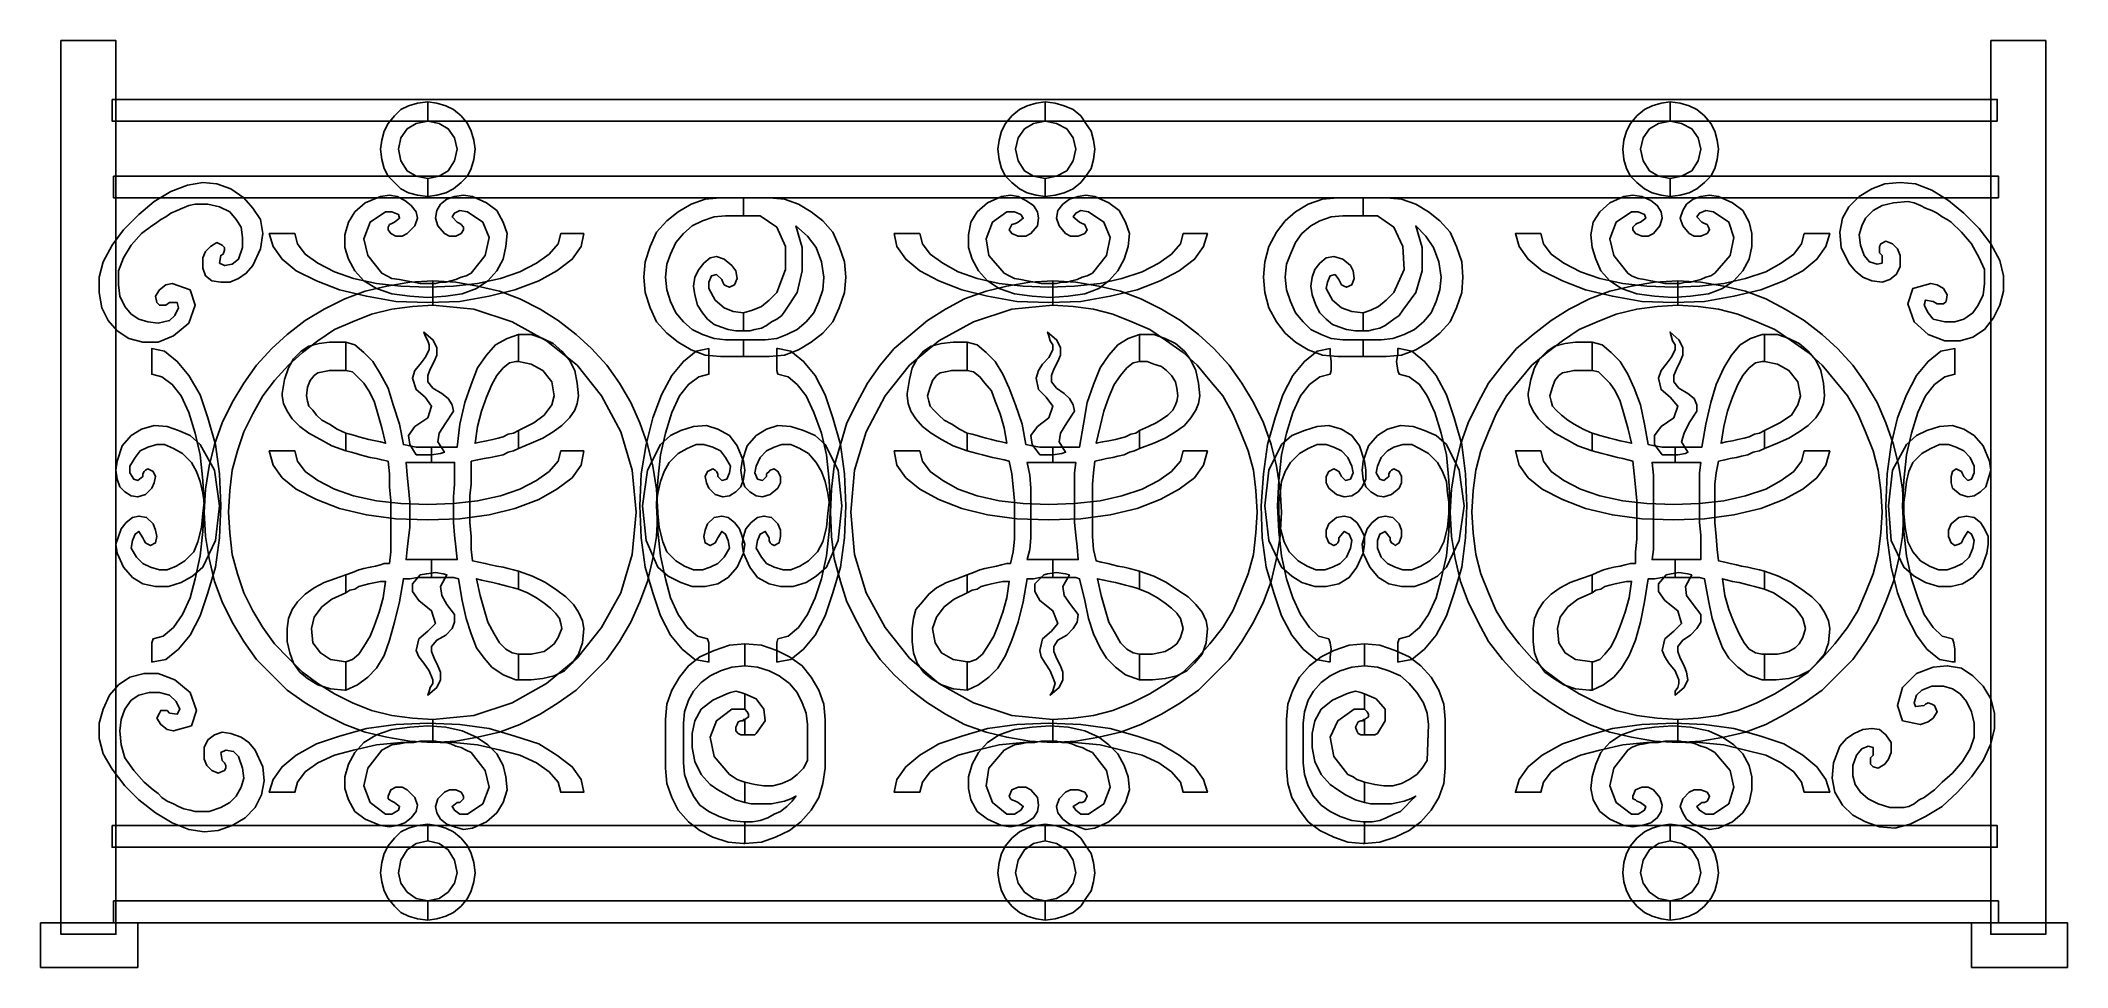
# Model space of a CAD drawing. Header units: centimetres. Extents: x -64 to 68, y -10 to 51.
import ezdxf

# ---------------------------------------------------------------- set-up
doc = ezdxf.new("R2010")
doc.units = ezdxf.units.CM
doc.header["$MEASUREMENT"] = 0
doc.layers.add('layer 1', color=7, linetype='Continuous')

msp = doc.modelspace()

# ---------------------------------------------------------------- linework, layer by layer
at = {"layer": 'layer 1', "color": 174}
for points, knots in [([(-62.68255, 50.56031), (-62.68255, 50.56031), (-59.09838, 50.56031), (-59.09838, 50.56031), (-59.09838, 50.56031), (-59.09838, 50.56031), (-59.09838, -7.70319), (-59.09838, -7.70319), (-59.09838, -7.70319), (-59.09838, -7.70319), (-62.68255, -7.70319), (-62.68255, -7.70319), (-62.68255, -7.70319), (-62.68255, -7.70319), (-62.68255, 50.56031), (-62.68255, 50.56031)], [0, 0, 0, 0, 0.25, 0.25, 0.25, 0.25, 0.5, 0.5, 0.5, 0.5, 0.75, 0.75, 0.75, 0.75, 1, 1, 1, 1]), ([(63.17996, 50.56031), (63.17996, 50.56031), (66.76412, 50.56031), (66.76412, 50.56031), (66.76412, 50.56031), (66.76412, 50.56031), (66.76412, -7.70319), (66.76412, -7.70319), (66.76412, -7.70319), (66.76412, -7.70319), (63.17996, -7.70319), (63.17996, -7.70319), (63.17996, -7.70319), (63.17996, -7.70319), (63.17996, 50.56031), (63.17996, 50.56031)], [0, 0, 0, 0, 0.25, 0.25, 0.25, 0.25, 0.5, 0.5, 0.5, 0.5, 0.75, 0.75, 0.75, 0.75, 1, 1, 1, 1]), ([(-59.34844, 46.72609), (-59.34844, 46.72609), (63.59672, 46.72609), (63.59672, 46.72609), (63.59672, 46.72609), (63.59672, 46.72609), (63.59672, 45.3091), (63.59672, 45.3091), (63.59672, 45.3091), (63.59672, 45.3091), (-59.34844, 45.3091), (-59.34844, 45.3091), (-59.34844, 45.3091), (-59.34844, 45.3091), (-59.34844, 46.72609), (-59.34844, 46.72609)], [0, 0, 0, 0, 0.25, 0.25, 0.25, 0.25, 0.5, 0.5, 0.5, 0.5, 0.75, 0.75, 0.75, 0.75, 1, 1, 1, 1]), ([(-38.76033, 40.39129), (-38.76033, 40.39129), (-39.42716, 40.47464), (-39.42716, 40.47464), (-39.42716, 40.47464), (-39.42716, 40.47464), (-40.01062, 40.64135), (-40.01062, 40.64135), (-40.01062, 40.64135), (-40.01062, 40.64135), (-40.51074, 40.89141), (-40.51074, 40.89141), (-40.51074, 40.89141), (-40.51074, 40.89141), (-40.9275, 41.30817), (-40.9275, 41.30817), (-40.9275, 41.30817), (-40.9275, 41.30817), (-41.34427, 41.72493), (-41.34427, 41.72493), (-41.34427, 41.72493), (-41.34427, 41.72493), (-41.59433, 42.22505), (-41.59433, 42.22505), (-41.59433, 42.22505), (-41.59433, 42.22505), (-41.76103, 42.80852), (-41.76103, 42.80852), (-41.76103, 42.80852), (-41.76103, 42.80852), (-41.84438, 43.47534), (-41.84438, 43.47534), (-41.84438, 43.47534), (-41.84438, 43.47534), (-41.76103, 44.05881), (-41.76103, 44.05881), (-41.76103, 44.05881), (-41.76103, 44.05881), (-41.59433, 44.64228), (-41.59433, 44.64228), (-41.59433, 44.64228), (-41.59433, 44.64228), (-41.34427, 45.14239), (-41.34427, 45.14239), (-41.34427, 45.14239), (-41.34427, 45.14239), (-40.9275, 45.64251), (-40.9275, 45.64251), (-40.9275, 45.64251), (-40.9275, 45.64251), (-40.51074, 46.05927), (-40.51074, 46.05927), (-40.51074, 46.05927), (-40.51074, 46.05927), (-40.01062, 46.30933), (-40.01062, 46.30933), (-40.01062, 46.30933), (-40.01062, 46.30933), (-39.42716, 46.47603), (-39.42716, 46.47603), (-39.42716, 46.47603), (-39.42716, 46.47603), (-38.76033, 46.55939), (-38.76033, 46.55939), (-38.76033, 46.55939), (-38.76033, 46.55939), (-38.76033, 45.3091), (-38.76033, 45.3091), (-38.76033, 45.3091), (-38.76033, 45.3091), (-39.51051, 45.14239), (-39.51051, 45.14239), (-39.51051, 45.14239), (-39.51051, 45.14239), (-40.09398, 44.80898), (-40.09398, 44.80898), (-40.09398, 44.80898), (-40.09398, 44.80898), (-40.51074, 44.22551), (-40.51074, 44.22551), (-40.51074, 44.22551), (-40.51074, 44.22551), (-40.67745, 43.47534), (-40.67745, 43.47534), (-40.67745, 43.47534), (-40.67745, 43.47534), (-40.51074, 42.72517), (-40.51074, 42.72517), (-40.51074, 42.72517), (-40.51074, 42.72517), (-40.09398, 42.05834), (-40.09398, 42.05834), (-40.09398, 42.05834), (-40.09398, 42.05834), (-39.51051, 41.72493), (-39.51051, 41.72493), (-39.51051, 41.72493), (-39.51051, 41.72493), (-38.76033, 41.55823), (-38.76033, 41.55823), (-38.76033, 41.55823), (-38.76033, 41.55823), (-38.76033, 40.39129), (-38.76033, 40.39129)], [0, 0, 0, 0, 0.038461538, 0.038461538, 0.038461538, 0.038461538, 0.076923077, 0.076923077, 0.076923077, 0.076923077, 0.115384615, 0.115384615, 0.115384615, 0.115384615, 0.153846154, 0.153846154, 0.153846154, 0.153846154, 0.192307692, 0.192307692, 0.192307692, 0.192307692, 0.230769231, 0.230769231, 0.230769231, 0.230769231, 0.269230769, 0.269230769, 0.269230769, 0.269230769, 0.307692308, 0.307692308, 0.307692308, 0.307692308, 0.346153846, 0.346153846, 0.346153846, 0.346153846, 0.384615385, 0.384615385, 0.384615385, 0.384615385, 0.423076923, 0.423076923, 0.423076923, 0.423076923, 0.461538462, 0.461538462, 0.461538462, 0.461538462, 0.5, 0.5, 0.5, 0.5, 0.538461538, 0.538461538, 0.538461538, 0.538461538, 0.576923077, 0.576923077, 0.576923077, 0.576923077, 0.615384615, 0.615384615, 0.615384615, 0.615384615, 0.653846154, 0.653846154, 0.653846154, 0.653846154, 0.692307692, 0.692307692, 0.692307692, 0.692307692, 0.730769231, 0.730769231, 0.730769231, 0.730769231, 0.769230769, 0.769230769, 0.769230769, 0.769230769, 0.807692308, 0.807692308, 0.807692308, 0.807692308, 0.846153846, 0.846153846, 0.846153846, 0.846153846, 0.884615385, 0.884615385, 0.884615385, 0.884615385, 0.923076923, 0.923076923, 0.923076923, 0.923076923, 0.961538462, 0.961538462, 0.961538462, 0.961538462, 1, 1, 1, 1]), ([(-38.76033, 46.55939), (-38.76033, 46.55939), (-38.17687, 46.47603), (-38.17687, 46.47603), (-38.17687, 46.47603), (-38.17687, 46.47603), (-37.5934, 46.30933), (-37.5934, 46.30933), (-37.5934, 46.30933), (-37.5934, 46.30933), (-37.09328, 46.05927), (-37.09328, 46.05927), (-37.09328, 46.05927), (-37.09328, 46.05927), (-36.59317, 45.64251), (-36.59317, 45.64251), (-36.59317, 45.64251), (-36.59317, 45.64251), (-36.1764, 45.14239), (-36.1764, 45.14239), (-36.1764, 45.14239), (-36.1764, 45.14239), (-35.92634, 44.64228), (-35.92634, 44.64228), (-35.92634, 44.64228), (-35.92634, 44.64228), (-35.75964, 44.05881), (-35.75964, 44.05881), (-35.75964, 44.05881), (-35.75964, 44.05881), (-35.67629, 43.47534), (-35.67629, 43.47534), (-35.67629, 43.47534), (-35.67629, 43.47534), (-35.75964, 42.80852), (-35.75964, 42.80852), (-35.75964, 42.80852), (-35.75964, 42.80852), (-35.92634, 42.22505), (-35.92634, 42.22505), (-35.92634, 42.22505), (-35.92634, 42.22505), (-36.1764, 41.72493), (-36.1764, 41.72493), (-36.1764, 41.72493), (-36.1764, 41.72493), (-36.59317, 41.30817), (-36.59317, 41.30817), (-36.59317, 41.30817), (-36.59317, 41.30817), (-37.09328, 40.89141), (-37.09328, 40.89141), (-37.09328, 40.89141), (-37.09328, 40.89141), (-37.5934, 40.64135), (-37.5934, 40.64135), (-37.5934, 40.64135), (-37.5934, 40.64135), (-38.17687, 40.47464), (-38.17687, 40.47464), (-38.17687, 40.47464), (-38.17687, 40.47464), (-38.76033, 40.39129), (-38.76033, 40.39129), (-38.76033, 40.39129), (-38.76033, 40.39129), (-38.76033, 41.55823), (-38.76033, 41.55823), (-38.76033, 41.55823), (-38.76033, 41.55823), (-38.01016, 41.72493), (-38.01016, 41.72493), (-38.01016, 41.72493), (-38.01016, 41.72493), (-37.42669, 42.05834), (-37.42669, 42.05834), (-37.42669, 42.05834), (-37.42669, 42.05834), (-37.00993, 42.72517), (-37.00993, 42.72517), (-37.00993, 42.72517), (-37.00993, 42.72517), (-36.84322, 43.47534), (-36.84322, 43.47534), (-36.84322, 43.47534), (-36.84322, 43.47534), (-37.00993, 44.22551), (-37.00993, 44.22551), (-37.00993, 44.22551), (-37.00993, 44.22551), (-37.42669, 44.80898), (-37.42669, 44.80898), (-37.42669, 44.80898), (-37.42669, 44.80898), (-38.01016, 45.14239), (-38.01016, 45.14239), (-38.01016, 45.14239), (-38.01016, 45.14239), (-38.76033, 45.3091), (-38.76033, 45.3091), (-38.76033, 45.3091), (-38.76033, 45.3091), (-38.76033, 46.55939), (-38.76033, 46.55939)], [0, 0, 0, 0, 0.038461538, 0.038461538, 0.038461538, 0.038461538, 0.076923077, 0.076923077, 0.076923077, 0.076923077, 0.115384615, 0.115384615, 0.115384615, 0.115384615, 0.153846154, 0.153846154, 0.153846154, 0.153846154, 0.192307692, 0.192307692, 0.192307692, 0.192307692, 0.230769231, 0.230769231, 0.230769231, 0.230769231, 0.269230769, 0.269230769, 0.269230769, 0.269230769, 0.307692308, 0.307692308, 0.307692308, 0.307692308, 0.346153846, 0.346153846, 0.346153846, 0.346153846, 0.384615385, 0.384615385, 0.384615385, 0.384615385, 0.423076923, 0.423076923, 0.423076923, 0.423076923, 0.461538462, 0.461538462, 0.461538462, 0.461538462, 0.5, 0.5, 0.5, 0.5, 0.538461538, 0.538461538, 0.538461538, 0.538461538, 0.576923077, 0.576923077, 0.576923077, 0.576923077, 0.615384615, 0.615384615, 0.615384615, 0.615384615, 0.653846154, 0.653846154, 0.653846154, 0.653846154, 0.692307692, 0.692307692, 0.692307692, 0.692307692, 0.730769231, 0.730769231, 0.730769231, 0.730769231, 0.769230769, 0.769230769, 0.769230769, 0.769230769, 0.807692308, 0.807692308, 0.807692308, 0.807692308, 0.846153846, 0.846153846, 0.846153846, 0.846153846, 0.884615385, 0.884615385, 0.884615385, 0.884615385, 0.923076923, 0.923076923, 0.923076923, 0.923076923, 0.961538462, 0.961538462, 0.961538462, 0.961538462, 1, 1, 1, 1]), ([(1.499, 40.39129), (1.499, 40.39129), (0.91553, 40.47464), (0.91553, 40.47464), (0.91553, 40.47464), (0.91553, 40.47464), (0.33206, 40.64135), (0.33206, 40.64135), (0.33206, 40.64135), (0.33206, 40.64135), (-0.16806, 40.89141), (-0.16806, 40.89141), (-0.16806, 40.89141), (-0.16806, 40.89141), (-0.66817, 41.30817), (-0.66817, 41.30817), (-0.66817, 41.30817), (-0.66817, 41.30817), (-1.08494, 41.72493), (-1.08494, 41.72493), (-1.08494, 41.72493), (-1.08494, 41.72493), (-1.33499, 42.22505), (-1.33499, 42.22505), (-1.33499, 42.22505), (-1.33499, 42.22505), (-1.5017, 42.80852), (-1.5017, 42.80852), (-1.5017, 42.80852), (-1.5017, 42.80852), (-1.58505, 43.47534), (-1.58505, 43.47534), (-1.58505, 43.47534), (-1.58505, 43.47534), (-1.5017, 44.05881), (-1.5017, 44.05881), (-1.5017, 44.05881), (-1.5017, 44.05881), (-1.33499, 44.64228), (-1.33499, 44.64228), (-1.33499, 44.64228), (-1.33499, 44.64228), (-1.08494, 45.14239), (-1.08494, 45.14239), (-1.08494, 45.14239), (-1.08494, 45.14239), (-0.66817, 45.64251), (-0.66817, 45.64251), (-0.66817, 45.64251), (-0.66817, 45.64251), (-0.16806, 46.05927), (-0.16806, 46.05927), (-0.16806, 46.05927), (-0.16806, 46.05927), (0.33206, 46.30933), (0.33206, 46.30933), (0.33206, 46.30933), (0.33206, 46.30933), (0.91553, 46.47603), (0.91553, 46.47603), (0.91553, 46.47603), (0.91553, 46.47603), (1.499, 46.55939), (1.499, 46.55939), (1.499, 46.55939), (1.499, 46.55939), (1.499, 45.3091), (1.499, 45.3091), (1.499, 45.3091), (1.499, 45.3091), (0.74882, 45.14239), (0.74882, 45.14239), (0.74882, 45.14239), (0.74882, 45.14239), (0.16535, 44.80898), (0.16535, 44.80898), (0.16535, 44.80898), (0.16535, 44.80898), (-0.25141, 44.22551), (-0.25141, 44.22551), (-0.25141, 44.22551), (-0.25141, 44.22551), (-0.41811, 43.47534), (-0.41811, 43.47534), (-0.41811, 43.47534), (-0.41811, 43.47534), (-0.25141, 42.72517), (-0.25141, 42.72517), (-0.25141, 42.72517), (-0.25141, 42.72517), (0.16535, 42.05834), (0.16535, 42.05834), (0.16535, 42.05834), (0.16535, 42.05834), (0.74882, 41.72493), (0.74882, 41.72493), (0.74882, 41.72493), (0.74882, 41.72493), (1.499, 41.55823), (1.499, 41.55823), (1.499, 41.55823), (1.499, 41.55823), (1.499, 40.39129), (1.499, 40.39129)], [0, 0, 0, 0, 0.038461538, 0.038461538, 0.038461538, 0.038461538, 0.076923077, 0.076923077, 0.076923077, 0.076923077, 0.115384615, 0.115384615, 0.115384615, 0.115384615, 0.153846154, 0.153846154, 0.153846154, 0.153846154, 0.192307692, 0.192307692, 0.192307692, 0.192307692, 0.230769231, 0.230769231, 0.230769231, 0.230769231, 0.269230769, 0.269230769, 0.269230769, 0.269230769, 0.307692308, 0.307692308, 0.307692308, 0.307692308, 0.346153846, 0.346153846, 0.346153846, 0.346153846, 0.384615385, 0.384615385, 0.384615385, 0.384615385, 0.423076923, 0.423076923, 0.423076923, 0.423076923, 0.461538462, 0.461538462, 0.461538462, 0.461538462, 0.5, 0.5, 0.5, 0.5, 0.538461538, 0.538461538, 0.538461538, 0.538461538, 0.576923077, 0.576923077, 0.576923077, 0.576923077, 0.615384615, 0.615384615, 0.615384615, 0.615384615, 0.653846154, 0.653846154, 0.653846154, 0.653846154, 0.692307692, 0.692307692, 0.692307692, 0.692307692, 0.730769231, 0.730769231, 0.730769231, 0.730769231, 0.769230769, 0.769230769, 0.769230769, 0.769230769, 0.807692308, 0.807692308, 0.807692308, 0.807692308, 0.846153846, 0.846153846, 0.846153846, 0.846153846, 0.884615385, 0.884615385, 0.884615385, 0.884615385, 0.923076923, 0.923076923, 0.923076923, 0.923076923, 0.961538462, 0.961538462, 0.961538462, 0.961538462, 1, 1, 1, 1]), ([(1.499, 46.55939), (1.499, 46.55939), (2.16582, 46.47603), (2.16582, 46.47603), (2.16582, 46.47603), (2.16582, 46.47603), (2.74929, 46.30933), (2.74929, 46.30933), (2.74929, 46.30933), (2.74929, 46.30933), (3.33275, 46.05927), (3.33275, 46.05927), (3.33275, 46.05927), (3.33275, 46.05927), (3.83287, 45.64251), (3.83287, 45.64251), (3.83287, 45.64251), (3.83287, 45.64251), (4.16628, 45.14239), (4.16628, 45.14239), (4.16628, 45.14239), (4.16628, 45.14239), (4.49969, 44.64228), (4.49969, 44.64228), (4.49969, 44.64228), (4.49969, 44.64228), (4.6664, 44.05881), (4.6664, 44.05881), (4.6664, 44.05881), (4.6664, 44.05881), (4.74975, 43.47534), (4.74975, 43.47534), (4.74975, 43.47534), (4.74975, 43.47534), (4.6664, 42.80852), (4.6664, 42.80852), (4.6664, 42.80852), (4.6664, 42.80852), (4.49969, 42.22505), (4.49969, 42.22505), (4.49969, 42.22505), (4.49969, 42.22505), (4.16628, 41.72493), (4.16628, 41.72493), (4.16628, 41.72493), (4.16628, 41.72493), (3.83287, 41.30817), (3.83287, 41.30817), (3.83287, 41.30817), (3.83287, 41.30817), (3.33275, 40.89141), (3.33275, 40.89141), (3.33275, 40.89141), (3.33275, 40.89141), (2.74929, 40.64135), (2.74929, 40.64135), (2.74929, 40.64135), (2.74929, 40.64135), (2.16582, 40.47464), (2.16582, 40.47464), (2.16582, 40.47464), (2.16582, 40.47464), (1.499, 40.39129), (1.499, 40.39129), (1.499, 40.39129), (1.499, 40.39129), (1.499, 40.39129), (1.499, 40.39129), (1.499, 40.39129), (1.499, 40.39129), (1.499, 40.39129), (1.499, 40.39129), (1.499, 40.39129), (1.499, 40.39129), (1.499, 40.39129), (1.499, 40.39129), (1.499, 40.39129), (1.499, 40.39129), (1.499, 40.39129), (1.499, 40.39129), (1.499, 40.39129), (1.499, 40.39129), (1.499, 41.55823), (1.499, 41.55823), (1.499, 41.55823), (1.499, 41.55823), (1.499, 41.55823), (1.499, 41.55823), (1.499, 41.55823), (1.499, 41.55823), (1.499, 41.55823), (1.499, 41.55823), (1.499, 41.55823), (1.499, 41.55823), (1.499, 41.55823), (1.499, 41.55823), (1.499, 41.55823), (1.499, 41.55823), (1.499, 41.55823), (1.499, 41.55823), (1.499, 41.55823), (1.499, 41.55823), (2.24917, 41.72493), (2.24917, 41.72493), (2.24917, 41.72493), (2.24917, 41.72493), (2.91599, 42.05834), (2.91599, 42.05834), (2.91599, 42.05834), (2.91599, 42.05834), (3.33275, 42.72517), (3.33275, 42.72517), (3.33275, 42.72517), (3.33275, 42.72517), (3.49946, 43.47534), (3.49946, 43.47534), (3.49946, 43.47534), (3.49946, 43.47534), (3.33275, 44.22551), (3.33275, 44.22551), (3.33275, 44.22551), (3.33275, 44.22551), (2.91599, 44.80898), (2.91599, 44.80898), (2.91599, 44.80898), (2.91599, 44.80898), (2.24917, 45.14239), (2.24917, 45.14239), (2.24917, 45.14239), (2.24917, 45.14239), (1.499, 45.3091), (1.499, 45.3091), (1.499, 45.3091), (1.499, 45.3091), (1.499, 45.3091), (1.499, 45.3091), (1.499, 45.3091), (1.499, 45.3091), (1.499, 45.3091), (1.499, 45.3091), (1.499, 45.3091), (1.499, 45.3091), (1.499, 45.3091), (1.499, 45.3091), (1.499, 45.3091), (1.499, 45.3091), (1.499, 45.3091), (1.499, 45.3091), (1.499, 45.3091), (1.499, 45.3091), (1.499, 46.55939), (1.499, 46.55939), (1.499, 46.55939), (1.499, 46.55939), (1.499, 46.55939), (1.499, 46.55939), (1.499, 46.55939), (1.499, 46.55939), (1.499, 46.55939), (1.499, 46.55939), (1.499, 46.55939), (1.499, 46.55939), (1.499, 46.55939), (1.499, 46.55939), (1.499, 46.55939), (1.499, 46.55939), (1.499, 46.55939), (1.499, 46.55939)], [0, 0, 0, 0, 0.023809524, 0.023809524, 0.023809524, 0.023809524, 0.047619048, 0.047619048, 0.047619048, 0.047619048, 0.071428571, 0.071428571, 0.071428571, 0.071428571, 0.095238095, 0.095238095, 0.095238095, 0.095238095, 0.119047619, 0.119047619, 0.119047619, 0.119047619, 0.142857143, 0.142857143, 0.142857143, 0.142857143, 0.166666667, 0.166666667, 0.166666667, 0.166666667, 0.19047619, 0.19047619, 0.19047619, 0.19047619, 0.214285714, 0.214285714, 0.214285714, 0.214285714, 0.238095238, 0.238095238, 0.238095238, 0.238095238, 0.261904762, 0.261904762, 0.261904762, 0.261904762, 0.285714286, 0.285714286, 0.285714286, 0.285714286, 0.30952381, 0.30952381, 0.30952381, 0.30952381, 0.333333333, 0.333333333, 0.333333333, 0.333333333, 0.357142857, 0.357142857, 0.357142857, 0.357142857, 0.380952381, 0.380952381, 0.380952381, 0.380952381, 0.404761905, 0.404761905, 0.404761905, 0.404761905, 0.428571429, 0.428571429, 0.428571429, 0.428571429, 0.452380952, 0.452380952, 0.452380952, 0.452380952, 0.476190476, 0.476190476, 0.476190476, 0.476190476, 0.5, 0.5, 0.5, 0.5, 0.523809524, 0.523809524, 0.523809524, 0.523809524, 0.547619048, 0.547619048, 0.547619048, 0.547619048, 0.571428571, 0.571428571, 0.571428571, 0.571428571, 0.595238095, 0.595238095, 0.595238095, 0.595238095, 0.619047619, 0.619047619, 0.619047619, 0.619047619, 0.642857143, 0.642857143, 0.642857143, 0.642857143, 0.666666667, 0.666666667, 0.666666667, 0.666666667, 0.69047619, 0.69047619, 0.69047619, 0.69047619, 0.714285714, 0.714285714, 0.714285714, 0.714285714, 0.738095238, 0.738095238, 0.738095238, 0.738095238, 0.761904762, 0.761904762, 0.761904762, 0.761904762, 0.785714286, 0.785714286, 0.785714286, 0.785714286, 0.80952381, 0.80952381, 0.80952381, 0.80952381, 0.833333333, 0.833333333, 0.833333333, 0.833333333, 0.857142857, 0.857142857, 0.857142857, 0.857142857, 0.880952381, 0.880952381, 0.880952381, 0.880952381, 0.904761905, 0.904761905, 0.904761905, 0.904761905, 0.928571429, 0.928571429, 0.928571429, 0.928571429, 0.952380952, 0.952380952, 0.952380952, 0.952380952, 0.976190476, 0.976190476, 0.976190476, 0.976190476, 1, 1, 1, 1]), ([(42.25844, 40.39129), (42.25844, 40.39129), (41.67497, 40.47464), (41.67497, 40.47464), (41.67497, 40.47464), (41.67497, 40.47464), (41.09151, 40.64135), (41.09151, 40.64135), (41.09151, 40.64135), (41.09151, 40.64135), (40.59139, 40.89141), (40.59139, 40.89141), (40.59139, 40.89141), (40.59139, 40.89141), (40.09127, 41.30817), (40.09127, 41.30817), (40.09127, 41.30817), (40.09127, 41.30817), (39.67451, 41.72493), (39.67451, 41.72493), (39.67451, 41.72493), (39.67451, 41.72493), (39.42445, 42.22505), (39.42445, 42.22505), (39.42445, 42.22505), (39.42445, 42.22505), (39.25775, 42.80852), (39.25775, 42.80852), (39.25775, 42.80852), (39.25775, 42.80852), (39.1744, 43.47534), (39.1744, 43.47534), (39.1744, 43.47534), (39.1744, 43.47534), (39.25775, 44.05881), (39.25775, 44.05881), (39.25775, 44.05881), (39.25775, 44.05881), (39.42445, 44.64228), (39.42445, 44.64228), (39.42445, 44.64228), (39.42445, 44.64228), (39.67451, 45.14239), (39.67451, 45.14239), (39.67451, 45.14239), (39.67451, 45.14239), (40.09127, 45.64251), (40.09127, 45.64251), (40.09127, 45.64251), (40.09127, 45.64251), (40.59139, 46.05927), (40.59139, 46.05927), (40.59139, 46.05927), (40.59139, 46.05927), (41.09151, 46.30933), (41.09151, 46.30933), (41.09151, 46.30933), (41.09151, 46.30933), (41.67497, 46.47603), (41.67497, 46.47603), (41.67497, 46.47603), (41.67497, 46.47603), (42.25844, 46.55939), (42.25844, 46.55939), (42.25844, 46.55939), (42.25844, 46.55939), (42.25844, 45.3091), (42.25844, 45.3091), (42.25844, 45.3091), (42.25844, 45.3091), (41.50827, 45.14239), (41.50827, 45.14239), (41.50827, 45.14239), (41.50827, 45.14239), (40.9248, 44.80898), (40.9248, 44.80898), (40.9248, 44.80898), (40.9248, 44.80898), (40.50804, 44.22551), (40.50804, 44.22551), (40.50804, 44.22551), (40.50804, 44.22551), (40.34133, 43.47534), (40.34133, 43.47534), (40.34133, 43.47534), (40.34133, 43.47534), (40.50804, 42.72517), (40.50804, 42.72517), (40.50804, 42.72517), (40.50804, 42.72517), (40.9248, 42.05834), (40.9248, 42.05834), (40.9248, 42.05834), (40.9248, 42.05834), (41.50827, 41.72493), (41.50827, 41.72493), (41.50827, 41.72493), (41.50827, 41.72493), (42.25844, 41.55823), (42.25844, 41.55823), (42.25844, 41.55823), (42.25844, 41.55823), (42.25844, 40.39129), (42.25844, 40.39129)], [0, 0, 0, 0, 0.038461538, 0.038461538, 0.038461538, 0.038461538, 0.076923077, 0.076923077, 0.076923077, 0.076923077, 0.115384615, 0.115384615, 0.115384615, 0.115384615, 0.153846154, 0.153846154, 0.153846154, 0.153846154, 0.192307692, 0.192307692, 0.192307692, 0.192307692, 0.230769231, 0.230769231, 0.230769231, 0.230769231, 0.269230769, 0.269230769, 0.269230769, 0.269230769, 0.307692308, 0.307692308, 0.307692308, 0.307692308, 0.346153846, 0.346153846, 0.346153846, 0.346153846, 0.384615385, 0.384615385, 0.384615385, 0.384615385, 0.423076923, 0.423076923, 0.423076923, 0.423076923, 0.461538462, 0.461538462, 0.461538462, 0.461538462, 0.5, 0.5, 0.5, 0.5, 0.538461538, 0.538461538, 0.538461538, 0.538461538, 0.576923077, 0.576923077, 0.576923077, 0.576923077, 0.615384615, 0.615384615, 0.615384615, 0.615384615, 0.653846154, 0.653846154, 0.653846154, 0.653846154, 0.692307692, 0.692307692, 0.692307692, 0.692307692, 0.730769231, 0.730769231, 0.730769231, 0.730769231, 0.769230769, 0.769230769, 0.769230769, 0.769230769, 0.807692308, 0.807692308, 0.807692308, 0.807692308, 0.846153846, 0.846153846, 0.846153846, 0.846153846, 0.884615385, 0.884615385, 0.884615385, 0.884615385, 0.923076923, 0.923076923, 0.923076923, 0.923076923, 0.961538462, 0.961538462, 0.961538462, 0.961538462, 1, 1, 1, 1]), ([(42.25844, 46.55939), (42.25844, 46.55939), (42.92526, 46.47603), (42.92526, 46.47603), (42.92526, 46.47603), (42.92526, 46.47603), (43.50873, 46.30933), (43.50873, 46.30933), (43.50873, 46.30933), (43.50873, 46.30933), (44.00885, 46.05927), (44.00885, 46.05927), (44.00885, 46.05927), (44.00885, 46.05927), (44.50896, 45.64251), (44.50896, 45.64251), (44.50896, 45.64251), (44.50896, 45.64251), (44.92573, 45.14239), (44.92573, 45.14239), (44.92573, 45.14239), (44.92573, 45.14239), (45.17579, 44.64228), (45.17579, 44.64228), (45.17579, 44.64228), (45.17579, 44.64228), (45.34249, 44.05881), (45.34249, 44.05881), (45.34249, 44.05881), (45.34249, 44.05881), (45.42584, 43.47534), (45.42584, 43.47534), (45.42584, 43.47534), (45.42584, 43.47534), (45.34249, 42.80852), (45.34249, 42.80852), (45.34249, 42.80852), (45.34249, 42.80852), (45.17579, 42.22505), (45.17579, 42.22505), (45.17579, 42.22505), (45.17579, 42.22505), (44.92573, 41.72493), (44.92573, 41.72493), (44.92573, 41.72493), (44.92573, 41.72493), (44.50896, 41.30817), (44.50896, 41.30817), (44.50896, 41.30817), (44.50896, 41.30817), (44.00885, 40.89141), (44.00885, 40.89141), (44.00885, 40.89141), (44.00885, 40.89141), (43.50873, 40.64135), (43.50873, 40.64135), (43.50873, 40.64135), (43.50873, 40.64135), (42.92526, 40.47464), (42.92526, 40.47464), (42.92526, 40.47464), (42.92526, 40.47464), (42.25844, 40.39129), (42.25844, 40.39129), (42.25844, 40.39129), (42.25844, 40.39129), (42.25844, 41.55823), (42.25844, 41.55823), (42.25844, 41.55823), (42.25844, 41.55823), (43.00862, 41.72493), (43.00862, 41.72493), (43.00862, 41.72493), (43.00862, 41.72493), (43.67544, 42.05834), (43.67544, 42.05834), (43.67544, 42.05834), (43.67544, 42.05834), (44.0922, 42.72517), (44.0922, 42.72517), (44.0922, 42.72517), (44.0922, 42.72517), (44.25891, 43.47534), (44.25891, 43.47534), (44.25891, 43.47534), (44.25891, 43.47534), (44.0922, 44.22551), (44.0922, 44.22551), (44.0922, 44.22551), (44.0922, 44.22551), (43.67544, 44.80898), (43.67544, 44.80898), (43.67544, 44.80898), (43.67544, 44.80898), (43.00862, 45.14239), (43.00862, 45.14239), (43.00862, 45.14239), (43.00862, 45.14239), (42.25844, 45.3091), (42.25844, 45.3091), (42.25844, 45.3091), (42.25844, 45.3091), (42.25844, 46.55939), (42.25844, 46.55939)], [0, 0, 0, 0, 0.038461538, 0.038461538, 0.038461538, 0.038461538, 0.076923077, 0.076923077, 0.076923077, 0.076923077, 0.115384615, 0.115384615, 0.115384615, 0.115384615, 0.153846154, 0.153846154, 0.153846154, 0.153846154, 0.192307692, 0.192307692, 0.192307692, 0.192307692, 0.230769231, 0.230769231, 0.230769231, 0.230769231, 0.269230769, 0.269230769, 0.269230769, 0.269230769, 0.307692308, 0.307692308, 0.307692308, 0.307692308, 0.346153846, 0.346153846, 0.346153846, 0.346153846, 0.384615385, 0.384615385, 0.384615385, 0.384615385, 0.423076923, 0.423076923, 0.423076923, 0.423076923, 0.461538462, 0.461538462, 0.461538462, 0.461538462, 0.5, 0.5, 0.5, 0.5, 0.538461538, 0.538461538, 0.538461538, 0.538461538, 0.576923077, 0.576923077, 0.576923077, 0.576923077, 0.615384615, 0.615384615, 0.615384615, 0.615384615, 0.653846154, 0.653846154, 0.653846154, 0.653846154, 0.692307692, 0.692307692, 0.692307692, 0.692307692, 0.730769231, 0.730769231, 0.730769231, 0.730769231, 0.769230769, 0.769230769, 0.769230769, 0.769230769, 0.807692308, 0.807692308, 0.807692308, 0.807692308, 0.846153846, 0.846153846, 0.846153846, 0.846153846, 0.884615385, 0.884615385, 0.884615385, 0.884615385, 0.923076923, 0.923076923, 0.923076923, 0.923076923, 0.961538462, 0.961538462, 0.961538462, 0.961538462, 1, 1, 1, 1]), ([(-53.4304, 41.30817), (-53.4304, 41.30817), (-52.51352, 41.22482), (-52.51352, 41.22482), (-52.51352, 41.22482), (-52.51352, 41.22482), (-51.59664, 40.89141), (-51.59664, 40.89141), (-51.59664, 40.89141), (-51.59664, 40.89141), (-50.76312, 40.30794), (-50.76312, 40.30794), (-50.76312, 40.30794), (-50.76312, 40.30794), (-50.17965, 39.64112), (-50.17965, 39.64112), (-50.17965, 39.64112), (-50.17965, 39.64112), (-49.67953, 38.89094), (-49.67953, 38.89094), (-49.67953, 38.89094), (-49.67953, 38.89094), (-49.51283, 37.97406), (-49.51283, 37.97406), (-49.51283, 37.97406), (-49.51283, 37.97406), (-49.67953, 36.97383), (-49.67953, 36.97383), (-49.67953, 36.97383), (-49.67953, 36.97383), (-50.17965, 35.89025), (-50.17965, 35.89025), (-50.17965, 35.89025), (-50.17965, 35.89025), (-50.59641, 35.39013), (-50.59641, 35.39013), (-50.59641, 35.39013), (-50.59641, 35.39013), (-51.09653, 35.05672), (-51.09653, 35.05672), (-51.09653, 35.05672), (-51.09653, 35.05672), (-51.68, 34.80666), (-51.68, 34.80666), (-51.68, 34.80666), (-51.68, 34.80666), (-52.26346, 34.80666), (-52.26346, 34.80666), (-52.26346, 34.80666), (-52.26346, 34.80666), (-52.84693, 34.89002), (-52.84693, 34.89002), (-52.84693, 34.89002), (-52.84693, 34.89002), (-53.2637, 35.22343), (-53.2637, 35.22343), (-53.2637, 35.22343), (-53.2637, 35.22343), (-53.4304, 35.72354), (-53.4304, 35.72354), (-53.4304, 35.72354), (-53.4304, 35.72354), (-53.4304, 36.39036), (-53.4304, 36.39036), (-53.4304, 36.39036), (-53.4304, 36.39036), (-53.2637, 36.80713), (-53.2637, 36.80713), (-53.2637, 36.80713), (-53.2637, 36.80713), (-52.93029, 37.14054), (-52.93029, 37.14054), (-52.93029, 37.14054), (-52.93029, 37.14054), (-52.51352, 37.3906), (-52.51352, 37.3906), (-52.51352, 37.3906), (-52.51352, 37.3906), (-52.18011, 37.22389), (-52.18011, 37.22389), (-52.18011, 37.22389), (-52.18011, 37.22389), (-52.01341, 37.05719), (-52.01341, 37.05719), (-52.01341, 37.05719), (-52.01341, 37.05719), (-52.01341, 36.89048), (-52.01341, 36.89048), (-52.01341, 36.89048), (-52.01341, 36.89048), (-52.09676, 36.64042), (-52.09676, 36.64042), (-52.09676, 36.64042), (-52.09676, 36.64042), (-52.26346, 36.55707), (-52.26346, 36.55707), (-52.26346, 36.55707), (-52.26346, 36.55707), (-52.34682, 36.05695), (-52.34682, 36.05695), (-52.34682, 36.05695), (-52.34682, 36.05695), (-52.01341, 35.89025), (-52.01341, 35.89025), (-52.01341, 35.89025), (-52.01341, 35.89025), (-51.51329, 35.9736), (-51.51329, 35.9736), (-51.51329, 35.9736), (-51.51329, 35.9736), (-51.09653, 36.30701), (-51.09653, 36.30701), (-51.09653, 36.30701), (-51.09653, 36.30701), (-50.84647, 37.05719), (-50.84647, 37.05719), (-50.84647, 37.05719), (-50.84647, 37.05719), (-50.84647, 37.72401), (-50.84647, 37.72401), (-50.84647, 37.72401), (-50.84647, 37.72401), (-50.92982, 38.39083), (-50.92982, 38.39083), (-50.92982, 38.39083), (-50.92982, 38.39083), (-51.26323, 38.89094), (-51.26323, 38.89094), (-51.26323, 38.89094), (-51.26323, 38.89094), (-51.68, 39.39106), (-51.68, 39.39106), (-51.68, 39.39106), (-51.68, 39.39106), (-52.34682, 39.72447), (-52.34682, 39.72447), (-52.34682, 39.72447), (-52.34682, 39.72447), (-53.09699, 39.89118), (-53.09699, 39.89118), (-53.09699, 39.89118), (-53.09699, 39.89118), (-53.93052, 39.89118), (-53.93052, 39.89118), (-53.93052, 39.89118), (-53.93052, 39.89118), (-54.34728, 39.80782), (-54.34728, 39.80782), (-54.34728, 39.80782), (-54.34728, 39.80782), (-54.76404, 39.64112), (-54.76404, 39.64112), (-54.76404, 39.64112), (-54.76404, 39.64112), (-55.09745, 39.47441), (-55.09745, 39.47441), (-55.09745, 39.47441), (-55.09745, 39.47441), (-55.51422, 39.30771), (-55.51422, 39.30771), (-55.51422, 39.30771), (-55.51422, 39.30771), (-55.84763, 39.05765), (-55.84763, 39.05765), (-55.84763, 39.05765), (-55.84763, 39.05765), (-56.18104, 38.89094), (-56.18104, 38.89094), (-56.18104, 38.89094), (-56.18104, 38.89094), (-56.51445, 38.64089), (-56.51445, 38.64089), (-56.51445, 38.64089), (-56.51445, 38.64089), (-56.76451, 38.47418), (-56.76451, 38.47418), (-56.76451, 38.47418), (-56.76451, 38.47418), (-56.76451, 38.47418), (-56.76451, 38.47418), (-56.76451, 38.47418), (-56.76451, 38.47418), (-56.76451, 38.47418), (-56.76451, 38.47418), (-56.76451, 38.47418), (-56.76451, 38.47418), (-56.76451, 38.47418), (-56.76451, 38.47418), (-56.76451, 38.47418), (-56.76451, 38.47418), (-56.76451, 38.47418), (-56.76451, 38.47418), (-56.76451, 38.47418), (-56.76451, 38.47418), (-57.43133, 37.97406), (-57.43133, 37.97406), (-57.43133, 37.97406), (-57.43133, 37.97406), (-58.09815, 37.22389), (-58.09815, 37.22389), (-58.09815, 37.22389), (-58.09815, 37.22389), (-58.59827, 36.39036), (-58.59827, 36.39036), (-58.59827, 36.39036), (-58.59827, 36.39036), (-58.93168, 35.55684), (-58.93168, 35.55684), (-58.93168, 35.55684), (-58.93168, 35.55684), (-58.93168, 34.63996), (-58.93168, 34.63996), (-58.93168, 34.63996), (-58.93168, 34.63996), (-58.84832, 33.88978), (-58.84832, 33.88978), (-58.84832, 33.88978), (-58.84832, 33.88978), (-58.51491, 33.22296), (-58.51491, 33.22296), (-58.51491, 33.22296), (-58.51491, 33.22296), (-58.09815, 32.72285), (-58.09815, 32.72285), (-58.09815, 32.72285), (-58.09815, 32.72285), (-57.59803, 32.38944), (-57.59803, 32.38944), (-57.59803, 32.38944), (-57.59803, 32.38944), (-57.01457, 32.22273), (-57.01457, 32.22273), (-57.01457, 32.22273), (-57.01457, 32.22273), (-56.34774, 32.13938), (-56.34774, 32.13938), (-56.34774, 32.13938), (-56.34774, 32.13938), (-55.59757, 32.30608), (-55.59757, 32.30608), (-55.59757, 32.30608), (-55.59757, 32.30608), (-55.26416, 32.63949), (-55.26416, 32.63949), (-55.26416, 32.63949), (-55.26416, 32.63949), (-55.0141, 33.13961), (-55.0141, 33.13961), (-55.0141, 33.13961), (-55.0141, 33.13961), (-55.09745, 33.47302), (-55.09745, 33.47302), (-55.09745, 33.47302), (-55.09745, 33.47302), (-55.59757, 33.47302), (-55.59757, 33.47302), (-55.59757, 33.47302), (-55.59757, 33.47302), (-55.84763, 33.30632), (-55.84763, 33.30632), (-55.84763, 33.30632), (-55.84763, 33.30632), (-56.01433, 33.30632), (-56.01433, 33.30632), (-56.01433, 33.30632), (-56.01433, 33.30632), (-56.26439, 33.30632), (-56.26439, 33.30632), (-56.26439, 33.30632), (-56.26439, 33.30632), (-56.4311, 33.47302), (-56.4311, 33.47302), (-56.4311, 33.47302), (-56.4311, 33.47302), (-56.51445, 33.88978), (-56.51445, 33.88978), (-56.51445, 33.88978), (-56.51445, 33.88978), (-56.26439, 34.30655), (-56.26439, 34.30655), (-56.26439, 34.30655), (-56.26439, 34.30655), (-55.84763, 34.63996), (-55.84763, 34.63996), (-55.84763, 34.63996), (-55.84763, 34.63996), (-55.43087, 34.72331), (-55.43087, 34.72331), (-55.43087, 34.72331), (-55.43087, 34.72331), (-54.26393, 34.30655), (-54.26393, 34.30655), (-54.26393, 34.30655), (-54.26393, 34.30655), (-53.93052, 33.30632), (-53.93052, 33.30632), (-53.93052, 33.30632), (-53.93052, 33.30632), (-54.34728, 32.13938), (-54.34728, 32.13938), (-54.34728, 32.13938), (-54.34728, 32.13938), (-55.34751, 31.30585), (-55.34751, 31.30585), (-55.34751, 31.30585), (-55.34751, 31.30585), (-56.34774, 30.88909), (-56.34774, 30.88909), (-56.34774, 30.88909), (-56.34774, 30.88909), (-57.34798, 30.88909), (-57.34798, 30.88909), (-57.34798, 30.88909), (-57.34798, 30.88909), (-58.26486, 31.13915), (-58.26486, 31.13915), (-58.26486, 31.13915), (-58.26486, 31.13915), (-59.01503, 31.63926), (-59.01503, 31.63926), (-59.01503, 31.63926), (-59.01503, 31.63926), (-59.5985, 32.30608), (-59.5985, 32.30608), (-59.5985, 32.30608), (-59.5985, 32.30608), (-60.01526, 33.13961), (-60.01526, 33.13961), (-60.01526, 33.13961), (-60.01526, 33.13961), (-60.18197, 34.13984), (-60.18197, 34.13984), (-60.18197, 34.13984), (-60.18197, 34.13984), (-60.18197, 35.14007), (-60.18197, 35.14007), (-60.18197, 35.14007), (-60.18197, 35.14007), (-59.93191, 36.14031), (-59.93191, 36.14031), (-59.93191, 36.14031), (-59.93191, 36.14031), (-59.34844, 37.22389), (-59.34844, 37.22389), (-59.34844, 37.22389), (-59.34844, 37.22389), (-58.59827, 38.22412), (-58.59827, 38.22412), (-58.59827, 38.22412), (-58.59827, 38.22412), (-57.59803, 39.22435), (-57.59803, 39.22435), (-57.59803, 39.22435), (-57.59803, 39.22435), (-56.5978, 40.05788), (-56.5978, 40.05788), (-56.5978, 40.05788), (-56.5978, 40.05788), (-55.51422, 40.7247), (-55.51422, 40.7247), (-55.51422, 40.7247), (-55.51422, 40.7247), (-54.43063, 41.14146), (-54.43063, 41.14146), (-54.43063, 41.14146), (-54.43063, 41.14146), (-53.4304, 41.30817), (-53.4304, 41.30817)], [0, 0, 0, 0, 0.010869565, 0.010869565, 0.010869565, 0.010869565, 0.02173913, 0.02173913, 0.02173913, 0.02173913, 0.032608696, 0.032608696, 0.032608696, 0.032608696, 0.043478261, 0.043478261, 0.043478261, 0.043478261, 0.054347826, 0.054347826, 0.054347826, 0.054347826, 0.065217391, 0.065217391, 0.065217391, 0.065217391, 0.076086957, 0.076086957, 0.076086957, 0.076086957, 0.086956522, 0.086956522, 0.086956522, 0.086956522, 0.097826087, 0.097826087, 0.097826087, 0.097826087, 0.108695652, 0.108695652, 0.108695652, 0.108695652, 0.119565217, 0.119565217, 0.119565217, 0.119565217, 0.130434783, 0.130434783, 0.130434783, 0.130434783, 0.141304348, 0.141304348, 0.141304348, 0.141304348, 0.152173913, 0.152173913, 0.152173913, 0.152173913, 0.163043478, 0.163043478, 0.163043478, 0.163043478, 0.173913043, 0.173913043, 0.173913043, 0.173913043, 0.184782609, 0.184782609, 0.184782609, 0.184782609, 0.195652174, 0.195652174, 0.195652174, 0.195652174, 0.206521739, 0.206521739, 0.206521739, 0.206521739, 0.217391304, 0.217391304, 0.217391304, 0.217391304, 0.22826087, 0.22826087, 0.22826087, 0.22826087, 0.239130435, 0.239130435, 0.239130435, 0.239130435, 0.25, 0.25, 0.25, 0.25, 0.260869565, 0.260869565, 0.260869565, 0.260869565, 0.27173913, 0.27173913, 0.27173913, 0.27173913, 0.282608696, 0.282608696, 0.282608696, 0.282608696, 0.293478261, 0.293478261, 0.293478261, 0.293478261, 0.304347826, 0.304347826, 0.304347826, 0.304347826, 0.315217391, 0.315217391, 0.315217391, 0.315217391, 0.326086957, 0.326086957, 0.326086957, 0.326086957, 0.336956522, 0.336956522, 0.336956522, 0.336956522, 0.347826087, 0.347826087, 0.347826087, 0.347826087, 0.358695652, 0.358695652, 0.358695652, 0.358695652, 0.369565217, 0.369565217, 0.369565217, 0.369565217, 0.380434783, 0.380434783, 0.380434783, 0.380434783, 0.391304348, 0.391304348, 0.391304348, 0.391304348, 0.402173913, 0.402173913, 0.402173913, 0.402173913, 0.413043478, 0.413043478, 0.413043478, 0.413043478, 0.423913043, 0.423913043, 0.423913043, 0.423913043, 0.434782609, 0.434782609, 0.434782609, 0.434782609, 0.445652174, 0.445652174, 0.445652174, 0.445652174, 0.456521739, 0.456521739, 0.456521739, 0.456521739, 0.467391304, 0.467391304, 0.467391304, 0.467391304, 0.47826087, 0.47826087, 0.47826087, 0.47826087, 0.489130435, 0.489130435, 0.489130435, 0.489130435, 0.5, 0.5, 0.5, 0.5, 0.510869565, 0.510869565, 0.510869565, 0.510869565, 0.52173913, 0.52173913, 0.52173913, 0.52173913, 0.532608696, 0.532608696, 0.532608696, 0.532608696, 0.543478261, 0.543478261, 0.543478261, 0.543478261, 0.554347826, 0.554347826, 0.554347826, 0.554347826, 0.565217391, 0.565217391, 0.565217391, 0.565217391, 0.576086957, 0.576086957, 0.576086957, 0.576086957, 0.586956522, 0.586956522, 0.586956522, 0.586956522, 0.597826087, 0.597826087, 0.597826087, 0.597826087, 0.608695652, 0.608695652, 0.608695652, 0.608695652, 0.619565217, 0.619565217, 0.619565217, 0.619565217, 0.630434783, 0.630434783, 0.630434783, 0.630434783, 0.641304348, 0.641304348, 0.641304348, 0.641304348, 0.652173913, 0.652173913, 0.652173913, 0.652173913, 0.663043478, 0.663043478, 0.663043478, 0.663043478, 0.673913043, 0.673913043, 0.673913043, 0.673913043, 0.684782609, 0.684782609, 0.684782609, 0.684782609, 0.695652174, 0.695652174, 0.695652174, 0.695652174, 0.706521739, 0.706521739, 0.706521739, 0.706521739, 0.717391304, 0.717391304, 0.717391304, 0.717391304, 0.72826087, 0.72826087, 0.72826087, 0.72826087, 0.739130435, 0.739130435, 0.739130435, 0.739130435, 0.75, 0.75, 0.75, 0.75, 0.760869565, 0.760869565, 0.760869565, 0.760869565, 0.77173913, 0.77173913, 0.77173913, 0.77173913, 0.782608696, 0.782608696, 0.782608696, 0.782608696, 0.793478261, 0.793478261, 0.793478261, 0.793478261, 0.804347826, 0.804347826, 0.804347826, 0.804347826, 0.815217391, 0.815217391, 0.815217391, 0.815217391, 0.826086957, 0.826086957, 0.826086957, 0.826086957, 0.836956522, 0.836956522, 0.836956522, 0.836956522, 0.847826087, 0.847826087, 0.847826087, 0.847826087, 0.858695652, 0.858695652, 0.858695652, 0.858695652, 0.869565217, 0.869565217, 0.869565217, 0.869565217, 0.880434783, 0.880434783, 0.880434783, 0.880434783, 0.891304348, 0.891304348, 0.891304348, 0.891304348, 0.902173913, 0.902173913, 0.902173913, 0.902173913, 0.913043478, 0.913043478, 0.913043478, 0.913043478, 0.923913043, 0.923913043, 0.923913043, 0.923913043, 0.934782609, 0.934782609, 0.934782609, 0.934782609, 0.945652174, 0.945652174, 0.945652174, 0.945652174, 0.956521739, 0.956521739, 0.956521739, 0.956521739, 0.967391304, 0.967391304, 0.967391304, 0.967391304, 0.97826087, 0.97826087, 0.97826087, 0.97826087, 0.989130435, 0.989130435, 0.989130435, 0.989130435, 1, 1, 1, 1]), ([(-59.26509, 41.72493), (-59.26509, 41.72493), (63.68007, 41.72493), (63.68007, 41.72493), (63.68007, 41.72493), (63.68007, 41.72493), (63.68007, 40.30794), (63.68007, 40.30794), (63.68007, 40.30794), (63.68007, 40.30794), (-59.26509, 40.30794), (-59.26509, 40.30794), (-59.26509, 40.30794), (-59.26509, 40.30794), (-59.26509, 41.72493), (-59.26509, 41.72493)], [0, 0, 0, 0, 0.25, 0.25, 0.25, 0.25, 0.5, 0.5, 0.5, 0.5, 0.75, 0.75, 0.75, 0.75, 1, 1, 1, 1]), ([(57.26192, 41.30817), (57.26192, 41.30817), (56.26169, 41.22482), (56.26169, 41.22482), (56.26169, 41.22482), (56.26169, 41.22482), (55.42816, 40.89141), (55.42816, 40.89141), (55.42816, 40.89141), (55.42816, 40.89141), (54.59464, 40.39129), (54.59464, 40.39129), (54.59464, 40.39129), (54.59464, 40.39129), (53.92781, 39.72447), (53.92781, 39.72447), (53.92781, 39.72447), (53.92781, 39.72447), (53.51105, 38.9743), (53.51105, 38.9743), (53.51105, 38.9743), (53.51105, 38.9743), (53.34435, 38.05742), (53.34435, 38.05742), (53.34435, 38.05742), (53.34435, 38.05742), (53.4277, 37.05719), (53.4277, 37.05719), (53.4277, 37.05719), (53.4277, 37.05719), (53.92781, 36.05695), (53.92781, 36.05695), (53.92781, 36.05695), (53.92781, 36.05695), (54.34458, 35.55684), (54.34458, 35.55684), (54.34458, 35.55684), (54.34458, 35.55684), (54.84469, 35.14007), (54.84469, 35.14007), (54.84469, 35.14007), (54.84469, 35.14007), (55.42816, 34.89002), (55.42816, 34.89002), (55.42816, 34.89002), (55.42816, 34.89002), (56.09498, 34.80666), (56.09498, 34.80666), (56.09498, 34.80666), (56.09498, 34.80666), (56.5951, 34.97337), (56.5951, 34.97337), (56.5951, 34.97337), (56.5951, 34.97337), (57.01186, 35.30678), (57.01186, 35.30678), (57.01186, 35.30678), (57.01186, 35.30678), (57.26192, 35.8069), (57.26192, 35.8069), (57.26192, 35.8069), (57.26192, 35.8069), (57.26192, 36.55707), (57.26192, 36.55707), (57.26192, 36.55707), (57.26192, 36.55707), (57.09522, 36.97383), (57.09522, 36.97383), (57.09522, 36.97383), (57.09522, 36.97383), (56.7618, 37.30724), (56.7618, 37.30724), (56.7618, 37.30724), (56.7618, 37.30724), (56.34504, 37.47395), (56.34504, 37.47395), (56.34504, 37.47395), (56.34504, 37.47395), (56.01163, 37.30724), (56.01163, 37.30724), (56.01163, 37.30724), (56.01163, 37.30724), (55.92828, 37.14054), (55.92828, 37.14054), (55.92828, 37.14054), (55.92828, 37.14054), (55.92828, 36.97383), (55.92828, 36.97383), (55.92828, 36.97383), (55.92828, 36.97383), (55.92828, 36.72377), (55.92828, 36.72377), (55.92828, 36.72377), (55.92828, 36.72377), (56.09498, 36.55707), (56.09498, 36.55707), (56.09498, 36.55707), (56.09498, 36.55707), (56.09498, 36.05695), (56.09498, 36.05695), (56.09498, 36.05695), (56.09498, 36.05695), (55.76157, 35.9736), (55.76157, 35.9736), (55.76157, 35.9736), (55.76157, 35.9736), (55.26146, 36.14031), (55.26146, 36.14031), (55.26146, 36.14031), (55.26146, 36.14031), (54.92805, 36.55707), (54.92805, 36.55707), (54.92805, 36.55707), (54.92805, 36.55707), (54.67799, 37.22389), (54.67799, 37.22389), (54.67799, 37.22389), (54.67799, 37.22389), (54.59464, 37.89071), (54.59464, 37.89071), (54.59464, 37.89071), (54.59464, 37.89071), (54.76134, 38.47418), (54.76134, 38.47418), (54.76134, 38.47418), (54.76134, 38.47418), (55.0114, 38.9743), (55.0114, 38.9743), (55.0114, 38.9743), (55.0114, 38.9743), (55.51151, 39.47441), (55.51151, 39.47441), (55.51151, 39.47441), (55.51151, 39.47441), (56.09498, 39.80782), (56.09498, 39.80782), (56.09498, 39.80782), (56.09498, 39.80782), (56.84516, 39.97453), (56.84516, 39.97453), (56.84516, 39.97453), (56.84516, 39.97453), (57.76204, 40.05788), (57.76204, 40.05788), (57.76204, 40.05788), (57.76204, 40.05788), (58.1788, 39.97453), (58.1788, 39.97453), (58.1788, 39.97453), (58.1788, 39.97453), (58.59556, 39.80782), (58.59556, 39.80782), (58.59556, 39.80782), (58.59556, 39.80782), (58.92897, 39.64112), (58.92897, 39.64112), (58.92897, 39.64112), (58.92897, 39.64112), (59.34574, 39.47441), (59.34574, 39.47441), (59.34574, 39.47441), (59.34574, 39.47441), (59.67915, 39.30771), (59.67915, 39.30771), (59.67915, 39.30771), (59.67915, 39.30771), (60.01256, 39.05765), (60.01256, 39.05765), (60.01256, 39.05765), (60.01256, 39.05765), (60.34597, 38.89094), (60.34597, 38.89094), (60.34597, 38.89094), (60.34597, 38.89094), (60.59603, 38.72424), (60.59603, 38.72424), (60.59603, 38.72424), (60.59603, 38.72424), (60.59603, 38.72424), (60.59603, 38.72424), (60.59603, 38.72424), (60.59603, 38.72424), (60.59603, 38.72424), (60.59603, 38.72424), (60.59603, 38.72424), (60.59603, 38.72424), (60.59603, 38.72424), (60.59603, 38.72424), (60.59603, 38.72424), (60.59603, 38.72424), (60.59603, 38.72424), (60.59603, 38.72424), (60.59603, 38.72424), (60.59603, 38.72424), (61.26285, 38.05742), (61.26285, 38.05742), (61.26285, 38.05742), (61.26285, 38.05742), (61.92967, 37.30724), (61.92967, 37.30724), (61.92967, 37.30724), (61.92967, 37.30724), (62.42979, 36.39036), (62.42979, 36.39036), (62.42979, 36.39036), (62.42979, 36.39036), (62.7632, 35.64019), (62.7632, 35.64019), (62.7632, 35.64019), (62.7632, 35.64019), (62.7632, 34.72331), (62.7632, 34.72331), (62.7632, 34.72331), (62.7632, 34.72331), (62.67984, 33.97314), (62.67984, 33.97314), (62.67984, 33.97314), (62.67984, 33.97314), (62.34643, 33.30632), (62.34643, 33.30632), (62.34643, 33.30632), (62.34643, 33.30632), (62.01302, 32.8062), (62.01302, 32.8062), (62.01302, 32.8062), (62.01302, 32.8062), (61.42955, 32.38944), (61.42955, 32.38944), (61.42955, 32.38944), (61.42955, 32.38944), (60.84608, 32.22273), (60.84608, 32.22273), (60.84608, 32.22273), (60.84608, 32.22273), (60.17926, 32.22273), (60.17926, 32.22273), (60.17926, 32.22273), (60.17926, 32.22273), (59.42909, 32.38944), (59.42909, 32.38944), (59.42909, 32.38944), (59.42909, 32.38944), (59.09568, 32.8062), (59.09568, 32.8062), (59.09568, 32.8062), (59.09568, 32.8062), (58.84562, 33.30632), (58.84562, 33.30632), (58.84562, 33.30632), (58.84562, 33.30632), (58.92897, 33.63973), (58.92897, 33.63973), (58.92897, 33.63973), (58.92897, 33.63973), (59.42909, 33.55637), (59.42909, 33.55637), (59.42909, 33.55637), (59.42909, 33.55637), (59.67915, 33.38967), (59.67915, 33.38967), (59.67915, 33.38967), (59.67915, 33.38967), (59.84585, 33.38967), (59.84585, 33.38967), (59.84585, 33.38967), (59.84585, 33.38967), (60.09591, 33.38967), (60.09591, 33.38967), (60.09591, 33.38967), (60.09591, 33.38967), (60.26262, 33.55637), (60.26262, 33.55637), (60.26262, 33.55637), (60.26262, 33.55637), (60.34597, 33.97314), (60.34597, 33.97314), (60.34597, 33.97314), (60.34597, 33.97314), (60.09591, 34.3899), (60.09591, 34.3899), (60.09591, 34.3899), (60.09591, 34.3899), (59.67915, 34.63996), (59.67915, 34.63996), (59.67915, 34.63996), (59.67915, 34.63996), (59.26238, 34.72331), (59.26238, 34.72331), (59.26238, 34.72331), (59.26238, 34.72331), (58.09545, 34.3899), (58.09545, 34.3899), (58.09545, 34.3899), (58.09545, 34.3899), (57.76204, 33.38967), (57.76204, 33.38967), (57.76204, 33.38967), (57.76204, 33.38967), (58.1788, 32.22273), (58.1788, 32.22273), (58.1788, 32.22273), (58.1788, 32.22273), (59.09568, 31.3892), (59.09568, 31.3892), (59.09568, 31.3892), (59.09568, 31.3892), (60.17926, 30.97244), (60.17926, 30.97244), (60.17926, 30.97244), (60.17926, 30.97244), (61.1795, 30.97244), (61.1795, 30.97244), (61.1795, 30.97244), (61.1795, 30.97244), (62.01302, 31.2225), (62.01302, 31.2225), (62.01302, 31.2225), (62.01302, 31.2225), (62.7632, 31.72262), (62.7632, 31.72262), (62.7632, 31.72262), (62.7632, 31.72262), (63.34666, 32.47279), (63.34666, 32.47279), (63.34666, 32.47279), (63.34666, 32.47279), (63.76343, 33.30632), (63.76343, 33.30632), (63.76343, 33.30632), (63.76343, 33.30632), (64.01349, 34.22319), (64.01349, 34.22319), (64.01349, 34.22319), (64.01349, 34.22319), (64.01349, 35.22343), (64.01349, 35.22343), (64.01349, 35.22343), (64.01349, 35.22343), (63.76343, 36.22366), (63.76343, 36.22366), (63.76343, 36.22366), (63.76343, 36.22366), (63.17996, 37.30724), (63.17996, 37.30724), (63.17996, 37.30724), (63.17996, 37.30724), (62.42979, 38.30747), (62.42979, 38.30747), (62.42979, 38.30747), (62.42979, 38.30747), (61.42955, 39.30771), (61.42955, 39.30771), (61.42955, 39.30771), (61.42955, 39.30771), (60.42932, 40.14123), (60.42932, 40.14123), (60.42932, 40.14123), (60.42932, 40.14123), (59.34574, 40.80805), (59.34574, 40.80805), (59.34574, 40.80805), (59.34574, 40.80805), (58.26215, 41.22482), (58.26215, 41.22482), (58.26215, 41.22482), (58.26215, 41.22482), (57.26192, 41.30817), (57.26192, 41.30817)], [0, 0, 0, 0, 0.010869565, 0.010869565, 0.010869565, 0.010869565, 0.02173913, 0.02173913, 0.02173913, 0.02173913, 0.032608696, 0.032608696, 0.032608696, 0.032608696, 0.043478261, 0.043478261, 0.043478261, 0.043478261, 0.054347826, 0.054347826, 0.054347826, 0.054347826, 0.065217391, 0.065217391, 0.065217391, 0.065217391, 0.076086957, 0.076086957, 0.076086957, 0.076086957, 0.086956522, 0.086956522, 0.086956522, 0.086956522, 0.097826087, 0.097826087, 0.097826087, 0.097826087, 0.108695652, 0.108695652, 0.108695652, 0.108695652, 0.119565217, 0.119565217, 0.119565217, 0.119565217, 0.130434783, 0.130434783, 0.130434783, 0.130434783, 0.141304348, 0.141304348, 0.141304348, 0.141304348, 0.152173913, 0.152173913, 0.152173913, 0.152173913, 0.163043478, 0.163043478, 0.163043478, 0.163043478, 0.173913043, 0.173913043, 0.173913043, 0.173913043, 0.184782609, 0.184782609, 0.184782609, 0.184782609, 0.195652174, 0.195652174, 0.195652174, 0.195652174, 0.206521739, 0.206521739, 0.206521739, 0.206521739, 0.217391304, 0.217391304, 0.217391304, 0.217391304, 0.22826087, 0.22826087, 0.22826087, 0.22826087, 0.239130435, 0.239130435, 0.239130435, 0.239130435, 0.25, 0.25, 0.25, 0.25, 0.260869565, 0.260869565, 0.260869565, 0.260869565, 0.27173913, 0.27173913, 0.27173913, 0.27173913, 0.282608696, 0.282608696, 0.282608696, 0.282608696, 0.293478261, 0.293478261, 0.293478261, 0.293478261, 0.304347826, 0.304347826, 0.304347826, 0.304347826, 0.315217391, 0.315217391, 0.315217391, 0.315217391, 0.326086957, 0.326086957, 0.326086957, 0.326086957, 0.336956522, 0.336956522, 0.336956522, 0.336956522, 0.347826087, 0.347826087, 0.347826087, 0.347826087, 0.358695652, 0.358695652, 0.358695652, 0.358695652, 0.369565217, 0.369565217, 0.369565217, 0.369565217, 0.380434783, 0.380434783, 0.380434783, 0.380434783, 0.391304348, 0.391304348, 0.391304348, 0.391304348, 0.402173913, 0.402173913, 0.402173913, 0.402173913, 0.413043478, 0.413043478, 0.413043478, 0.413043478, 0.423913043, 0.423913043, 0.423913043, 0.423913043, 0.434782609, 0.434782609, 0.434782609, 0.434782609, 0.445652174, 0.445652174, 0.445652174, 0.445652174, 0.456521739, 0.456521739, 0.456521739, 0.456521739, 0.467391304, 0.467391304, 0.467391304, 0.467391304, 0.47826087, 0.47826087, 0.47826087, 0.47826087, 0.489130435, 0.489130435, 0.489130435, 0.489130435, 0.5, 0.5, 0.5, 0.5, 0.510869565, 0.510869565, 0.510869565, 0.510869565, 0.52173913, 0.52173913, 0.52173913, 0.52173913, 0.532608696, 0.532608696, 0.532608696, 0.532608696, 0.543478261, 0.543478261, 0.543478261, 0.543478261, 0.554347826, 0.554347826, 0.554347826, 0.554347826, 0.565217391, 0.565217391, 0.565217391, 0.565217391, 0.576086957, 0.576086957, 0.576086957, 0.576086957, 0.586956522, 0.586956522, 0.586956522, 0.586956522, 0.597826087, 0.597826087, 0.597826087, 0.597826087, 0.608695652, 0.608695652, 0.608695652, 0.608695652, 0.619565217, 0.619565217, 0.619565217, 0.619565217, 0.630434783, 0.630434783, 0.630434783, 0.630434783, 0.641304348, 0.641304348, 0.641304348, 0.641304348, 0.652173913, 0.652173913, 0.652173913, 0.652173913, 0.663043478, 0.663043478, 0.663043478, 0.663043478, 0.673913043, 0.673913043, 0.673913043, 0.673913043, 0.684782609, 0.684782609, 0.684782609, 0.684782609, 0.695652174, 0.695652174, 0.695652174, 0.695652174, 0.706521739, 0.706521739, 0.706521739, 0.706521739, 0.717391304, 0.717391304, 0.717391304, 0.717391304, 0.72826087, 0.72826087, 0.72826087, 0.72826087, 0.739130435, 0.739130435, 0.739130435, 0.739130435, 0.75, 0.75, 0.75, 0.75, 0.760869565, 0.760869565, 0.760869565, 0.760869565, 0.77173913, 0.77173913, 0.77173913, 0.77173913, 0.782608696, 0.782608696, 0.782608696, 0.782608696, 0.793478261, 0.793478261, 0.793478261, 0.793478261, 0.804347826, 0.804347826, 0.804347826, 0.804347826, 0.815217391, 0.815217391, 0.815217391, 0.815217391, 0.826086957, 0.826086957, 0.826086957, 0.826086957, 0.836956522, 0.836956522, 0.836956522, 0.836956522, 0.847826087, 0.847826087, 0.847826087, 0.847826087, 0.858695652, 0.858695652, 0.858695652, 0.858695652, 0.869565217, 0.869565217, 0.869565217, 0.869565217, 0.880434783, 0.880434783, 0.880434783, 0.880434783, 0.891304348, 0.891304348, 0.891304348, 0.891304348, 0.902173913, 0.902173913, 0.902173913, 0.902173913, 0.913043478, 0.913043478, 0.913043478, 0.913043478, 0.923913043, 0.923913043, 0.923913043, 0.923913043, 0.934782609, 0.934782609, 0.934782609, 0.934782609, 0.945652174, 0.945652174, 0.945652174, 0.945652174, 0.956521739, 0.956521739, 0.956521739, 0.956521739, 0.967391304, 0.967391304, 0.967391304, 0.967391304, 0.97826087, 0.97826087, 0.97826087, 0.97826087, 0.989130435, 0.989130435, 0.989130435, 0.989130435, 1, 1, 1, 1]), ([(-34.84276, 34.89002), (-34.84276, 34.89002), (-34.25929, 35.55684), (-34.25929, 35.55684), (-34.25929, 35.55684), (-34.25929, 35.55684), (-33.84253, 36.30701), (-33.84253, 36.30701), (-33.84253, 36.30701), (-33.84253, 36.30701), (-33.67582, 37.14054), (-33.67582, 37.14054), (-33.67582, 37.14054), (-33.67582, 37.14054), (-33.59247, 37.97406), (-33.59247, 37.97406), (-33.59247, 37.97406), (-33.59247, 37.97406), (-33.84253, 38.72424), (-33.84253, 38.72424), (-33.84253, 38.72424), (-33.84253, 38.72424), (-34.25929, 39.47441), (-34.25929, 39.47441), (-34.25929, 39.47441), (-34.25929, 39.47441), (-34.92611, 39.97453), (-34.92611, 39.97453), (-34.92611, 39.97453), (-34.92611, 39.97453), (-35.84299, 40.39129), (-35.84299, 40.39129), (-35.84299, 40.39129), (-35.84299, 40.39129), (-36.42646, 40.47464), (-36.42646, 40.47464), (-36.42646, 40.47464), (-36.42646, 40.47464), (-37.00993, 40.39129), (-37.00993, 40.39129), (-37.00993, 40.39129), (-37.00993, 40.39129), (-37.51005, 40.22459), (-37.51005, 40.22459), (-37.51005, 40.22459), (-37.51005, 40.22459), (-37.92681, 39.89118), (-37.92681, 39.89118), (-37.92681, 39.89118), (-37.92681, 39.89118), (-38.17687, 39.47441), (-38.17687, 39.47441), (-38.17687, 39.47441), (-38.17687, 39.47441), (-38.26022, 38.9743), (-38.26022, 38.9743), (-38.26022, 38.9743), (-38.26022, 38.9743), (-38.09351, 38.47418), (-38.09351, 38.47418), (-38.09351, 38.47418), (-38.09351, 38.47418), (-37.67675, 37.97406), (-37.67675, 37.97406), (-37.67675, 37.97406), (-37.67675, 37.97406), (-37.34334, 37.80736), (-37.34334, 37.80736), (-37.34334, 37.80736), (-37.34334, 37.80736), (-36.92658, 37.80736), (-36.92658, 37.80736), (-36.92658, 37.80736), (-36.92658, 37.80736), (-36.59317, 37.97406), (-36.59317, 37.97406), (-36.59317, 37.97406), (-36.59317, 37.97406), (-36.42646, 38.22412), (-36.42646, 38.22412), (-36.42646, 38.22412), (-36.42646, 38.22412), (-36.42646, 38.39083), (-36.42646, 38.39083), (-36.42646, 38.39083), (-36.42646, 38.39083), (-36.59317, 38.55753), (-36.59317, 38.55753), (-36.59317, 38.55753), (-36.59317, 38.55753), (-36.67652, 38.64089), (-36.67652, 38.64089), (-36.67652, 38.64089), (-36.67652, 38.64089), (-36.84322, 38.72424), (-36.84322, 38.72424), (-36.84322, 38.72424), (-36.84322, 38.72424), (-37.17663, 39.05765), (-37.17663, 39.05765), (-37.17663, 39.05765), (-37.17663, 39.05765), (-37.00993, 39.30771), (-37.00993, 39.30771), (-37.00993, 39.30771), (-37.00993, 39.30771), (-36.67652, 39.47441), (-36.67652, 39.47441), (-36.67652, 39.47441), (-36.67652, 39.47441), (-36.1764, 39.39106), (-36.1764, 39.39106), (-36.1764, 39.39106), (-36.1764, 39.39106), (-35.17617, 38.72424), (-35.17617, 38.72424), (-35.17617, 38.72424), (-35.17617, 38.72424), (-34.75941, 37.72401), (-34.75941, 37.72401), (-34.75941, 37.72401), (-34.75941, 37.72401), (-35.00947, 36.55707), (-35.00947, 36.55707), (-35.00947, 36.55707), (-35.00947, 36.55707), (-35.92634, 35.39013), (-35.92634, 35.39013), (-35.92634, 35.39013), (-35.92634, 35.39013), (-36.25976, 35.22343), (-36.25976, 35.22343), (-36.25976, 35.22343), (-36.25976, 35.22343), (-36.59317, 35.14007), (-36.59317, 35.14007), (-36.59317, 35.14007), (-36.59317, 35.14007), (-36.92658, 34.97337), (-36.92658, 34.97337), (-36.92658, 34.97337), (-36.92658, 34.97337), (-37.25999, 34.89002), (-37.25999, 34.89002), (-37.25999, 34.89002), (-37.25999, 34.89002), (-37.5934, 34.80666), (-37.5934, 34.80666), (-37.5934, 34.80666), (-37.5934, 34.80666), (-37.92681, 34.80666), (-37.92681, 34.80666), (-37.92681, 34.80666), (-37.92681, 34.80666), (-38.26022, 34.72331), (-38.26022, 34.72331), (-38.26022, 34.72331), (-38.26022, 34.72331), (-38.51028, 34.72331), (-38.51028, 34.72331), (-38.51028, 34.72331), (-38.51028, 34.72331), (-38.51028, 34.72331), (-38.51028, 34.72331), (-38.51028, 34.72331), (-38.51028, 34.72331), (-38.51028, 34.72331), (-38.51028, 34.72331), (-38.51028, 34.72331), (-38.51028, 34.72331), (-38.51028, 34.72331), (-38.51028, 34.72331), (-38.51028, 34.72331), (-38.51028, 34.72331), (-38.51028, 34.72331), (-38.51028, 34.72331), (-38.51028, 34.72331), (-38.51028, 34.72331), (-38.84369, 34.72331), (-38.84369, 34.72331), (-38.84369, 34.72331), (-38.84369, 34.72331), (-39.26045, 34.72331), (-39.26045, 34.72331), (-39.26045, 34.72331), (-39.26045, 34.72331), (-39.67721, 34.80666), (-39.67721, 34.80666), (-39.67721, 34.80666), (-39.67721, 34.80666), (-40.17733, 34.89002), (-40.17733, 34.89002), (-40.17733, 34.89002), (-40.17733, 34.89002), (-40.59409, 34.97337), (-40.59409, 34.97337), (-40.59409, 34.97337), (-40.59409, 34.97337), (-41.09421, 35.05672), (-41.09421, 35.05672), (-41.09421, 35.05672), (-41.09421, 35.05672), (-41.42762, 35.22343), (-41.42762, 35.22343), (-41.42762, 35.22343), (-41.42762, 35.22343), (-41.76103, 35.39013), (-41.76103, 35.39013), (-41.76103, 35.39013), (-41.76103, 35.39013), (-42.67791, 36.55707), (-42.67791, 36.55707), (-42.67791, 36.55707), (-42.67791, 36.55707), (-42.92797, 37.64065), (-42.92797, 37.64065), (-42.92797, 37.64065), (-42.92797, 37.64065), (-42.5112, 38.72424), (-42.5112, 38.72424), (-42.5112, 38.72424), (-42.5112, 38.72424), (-41.51097, 39.39106), (-41.51097, 39.39106), (-41.51097, 39.39106), (-41.51097, 39.39106), (-41.09421, 39.39106), (-41.09421, 39.39106), (-41.09421, 39.39106), (-41.09421, 39.39106), (-40.67745, 39.22435), (-40.67745, 39.22435), (-40.67745, 39.22435), (-40.67745, 39.22435), (-40.59409, 38.9743), (-40.59409, 38.9743), (-40.59409, 38.9743), (-40.59409, 38.9743), (-40.9275, 38.72424), (-40.9275, 38.72424), (-40.9275, 38.72424), (-40.9275, 38.72424), (-41.09421, 38.64089), (-41.09421, 38.64089), (-41.09421, 38.64089), (-41.09421, 38.64089), (-41.26091, 38.55753), (-41.26091, 38.55753), (-41.26091, 38.55753), (-41.26091, 38.55753), (-41.34427, 38.39083), (-41.34427, 38.39083), (-41.34427, 38.39083), (-41.34427, 38.39083), (-41.34427, 38.22412), (-41.34427, 38.22412), (-41.34427, 38.22412), (-41.34427, 38.22412), (-41.17756, 37.97406), (-41.17756, 37.97406), (-41.17756, 37.97406), (-41.17756, 37.97406), (-40.84415, 37.80736), (-40.84415, 37.80736), (-40.84415, 37.80736), (-40.84415, 37.80736), (-40.42739, 37.80736), (-40.42739, 37.80736), (-40.42739, 37.80736), (-40.42739, 37.80736), (-40.09398, 37.97406), (-40.09398, 37.97406), (-40.09398, 37.97406), (-40.09398, 37.97406), (-39.59386, 38.47418), (-39.59386, 38.47418), (-39.59386, 38.47418), (-39.59386, 38.47418), (-39.42716, 38.9743), (-39.42716, 38.9743), (-39.42716, 38.9743), (-39.42716, 38.9743), (-39.51051, 39.39106), (-39.51051, 39.39106), (-39.51051, 39.39106), (-39.51051, 39.39106), (-39.84392, 39.80782), (-39.84392, 39.80782), (-39.84392, 39.80782), (-39.84392, 39.80782), (-40.26068, 40.14123), (-40.26068, 40.14123), (-40.26068, 40.14123), (-40.26068, 40.14123), (-40.7608, 40.39129), (-40.7608, 40.39129), (-40.7608, 40.39129), (-40.7608, 40.39129), (-41.26091, 40.47464), (-41.26091, 40.47464), (-41.26091, 40.47464), (-41.26091, 40.47464), (-41.84438, 40.39129), (-41.84438, 40.39129), (-41.84438, 40.39129), (-41.84438, 40.39129), (-42.84461, 39.97453), (-42.84461, 39.97453), (-42.84461, 39.97453), (-42.84461, 39.97453), (-43.51144, 39.39106), (-43.51144, 39.39106), (-43.51144, 39.39106), (-43.51144, 39.39106), (-43.9282, 38.72424), (-43.9282, 38.72424), (-43.9282, 38.72424), (-43.9282, 38.72424), (-44.17826, 37.89071), (-44.17826, 37.89071), (-44.17826, 37.89071), (-44.17826, 37.89071), (-44.17826, 37.05719), (-44.17826, 37.05719), (-44.17826, 37.05719), (-44.17826, 37.05719), (-43.9282, 36.30701), (-43.9282, 36.30701), (-43.9282, 36.30701), (-43.9282, 36.30701), (-43.51144, 35.55684), (-43.51144, 35.55684), (-43.51144, 35.55684), (-43.51144, 35.55684), (-42.92797, 34.89002), (-42.92797, 34.89002), (-42.92797, 34.89002), (-42.92797, 34.89002), (-42.09444, 34.3899), (-42.09444, 34.3899), (-42.09444, 34.3899), (-42.09444, 34.3899), (-41.09421, 34.05649), (-41.09421, 34.05649), (-41.09421, 34.05649), (-41.09421, 34.05649), (-39.92727, 33.88978), (-39.92727, 33.88978), (-39.92727, 33.88978), (-39.92727, 33.88978), (-38.76033, 33.80643), (-38.76033, 33.80643), (-38.76033, 33.80643), (-38.76033, 33.80643), (-37.5934, 33.88978), (-37.5934, 33.88978), (-37.5934, 33.88978), (-37.5934, 33.88978), (-36.50981, 34.05649), (-36.50981, 34.05649), (-36.50981, 34.05649), (-36.50981, 34.05649), (-35.59293, 34.3899), (-35.59293, 34.3899), (-35.59293, 34.3899), (-35.59293, 34.3899), (-34.84276, 34.89002), (-34.84276, 34.89002)], [0, 0, 0, 0, 0.010869565, 0.010869565, 0.010869565, 0.010869565, 0.02173913, 0.02173913, 0.02173913, 0.02173913, 0.032608696, 0.032608696, 0.032608696, 0.032608696, 0.043478261, 0.043478261, 0.043478261, 0.043478261, 0.054347826, 0.054347826, 0.054347826, 0.054347826, 0.065217391, 0.065217391, 0.065217391, 0.065217391, 0.076086957, 0.076086957, 0.076086957, 0.076086957, 0.086956522, 0.086956522, 0.086956522, 0.086956522, 0.097826087, 0.097826087, 0.097826087, 0.097826087, 0.108695652, 0.108695652, 0.108695652, 0.108695652, 0.119565217, 0.119565217, 0.119565217, 0.119565217, 0.130434783, 0.130434783, 0.130434783, 0.130434783, 0.141304348, 0.141304348, 0.141304348, 0.141304348, 0.152173913, 0.152173913, 0.152173913, 0.152173913, 0.163043478, 0.163043478, 0.163043478, 0.163043478, 0.173913043, 0.173913043, 0.173913043, 0.173913043, 0.184782609, 0.184782609, 0.184782609, 0.184782609, 0.195652174, 0.195652174, 0.195652174, 0.195652174, 0.206521739, 0.206521739, 0.206521739, 0.206521739, 0.217391304, 0.217391304, 0.217391304, 0.217391304, 0.22826087, 0.22826087, 0.22826087, 0.22826087, 0.239130435, 0.239130435, 0.239130435, 0.239130435, 0.25, 0.25, 0.25, 0.25, 0.260869565, 0.260869565, 0.260869565, 0.260869565, 0.27173913, 0.27173913, 0.27173913, 0.27173913, 0.282608696, 0.282608696, 0.282608696, 0.282608696, 0.293478261, 0.293478261, 0.293478261, 0.293478261, 0.304347826, 0.304347826, 0.304347826, 0.304347826, 0.315217391, 0.315217391, 0.315217391, 0.315217391, 0.326086957, 0.326086957, 0.326086957, 0.326086957, 0.336956522, 0.336956522, 0.336956522, 0.336956522, 0.347826087, 0.347826087, 0.347826087, 0.347826087, 0.358695652, 0.358695652, 0.358695652, 0.358695652, 0.369565217, 0.369565217, 0.369565217, 0.369565217, 0.380434783, 0.380434783, 0.380434783, 0.380434783, 0.391304348, 0.391304348, 0.391304348, 0.391304348, 0.402173913, 0.402173913, 0.402173913, 0.402173913, 0.413043478, 0.413043478, 0.413043478, 0.413043478, 0.423913043, 0.423913043, 0.423913043, 0.423913043, 0.434782609, 0.434782609, 0.434782609, 0.434782609, 0.445652174, 0.445652174, 0.445652174, 0.445652174, 0.456521739, 0.456521739, 0.456521739, 0.456521739, 0.467391304, 0.467391304, 0.467391304, 0.467391304, 0.47826087, 0.47826087, 0.47826087, 0.47826087, 0.489130435, 0.489130435, 0.489130435, 0.489130435, 0.5, 0.5, 0.5, 0.5, 0.510869565, 0.510869565, 0.510869565, 0.510869565, 0.52173913, 0.52173913, 0.52173913, 0.52173913, 0.532608696, 0.532608696, 0.532608696, 0.532608696, 0.543478261, 0.543478261, 0.543478261, 0.543478261, 0.554347826, 0.554347826, 0.554347826, 0.554347826, 0.565217391, 0.565217391, 0.565217391, 0.565217391, 0.576086957, 0.576086957, 0.576086957, 0.576086957, 0.586956522, 0.586956522, 0.586956522, 0.586956522, 0.597826087, 0.597826087, 0.597826087, 0.597826087, 0.608695652, 0.608695652, 0.608695652, 0.608695652, 0.619565217, 0.619565217, 0.619565217, 0.619565217, 0.630434783, 0.630434783, 0.630434783, 0.630434783, 0.641304348, 0.641304348, 0.641304348, 0.641304348, 0.652173913, 0.652173913, 0.652173913, 0.652173913, 0.663043478, 0.663043478, 0.663043478, 0.663043478, 0.673913043, 0.673913043, 0.673913043, 0.673913043, 0.684782609, 0.684782609, 0.684782609, 0.684782609, 0.695652174, 0.695652174, 0.695652174, 0.695652174, 0.706521739, 0.706521739, 0.706521739, 0.706521739, 0.717391304, 0.717391304, 0.717391304, 0.717391304, 0.72826087, 0.72826087, 0.72826087, 0.72826087, 0.739130435, 0.739130435, 0.739130435, 0.739130435, 0.75, 0.75, 0.75, 0.75, 0.760869565, 0.760869565, 0.760869565, 0.760869565, 0.77173913, 0.77173913, 0.77173913, 0.77173913, 0.782608696, 0.782608696, 0.782608696, 0.782608696, 0.793478261, 0.793478261, 0.793478261, 0.793478261, 0.804347826, 0.804347826, 0.804347826, 0.804347826, 0.815217391, 0.815217391, 0.815217391, 0.815217391, 0.826086957, 0.826086957, 0.826086957, 0.826086957, 0.836956522, 0.836956522, 0.836956522, 0.836956522, 0.847826087, 0.847826087, 0.847826087, 0.847826087, 0.858695652, 0.858695652, 0.858695652, 0.858695652, 0.869565217, 0.869565217, 0.869565217, 0.869565217, 0.880434783, 0.880434783, 0.880434783, 0.880434783, 0.891304348, 0.891304348, 0.891304348, 0.891304348, 0.902173913, 0.902173913, 0.902173913, 0.902173913, 0.913043478, 0.913043478, 0.913043478, 0.913043478, 0.923913043, 0.923913043, 0.923913043, 0.923913043, 0.934782609, 0.934782609, 0.934782609, 0.934782609, 0.945652174, 0.945652174, 0.945652174, 0.945652174, 0.956521739, 0.956521739, 0.956521739, 0.956521739, 0.967391304, 0.967391304, 0.967391304, 0.967391304, 0.97826087, 0.97826087, 0.97826087, 0.97826087, 0.989130435, 0.989130435, 0.989130435, 0.989130435, 1, 1, 1, 1]), ([(-24.67374, 35.14007), (-24.67374, 35.14007), (-24.67374, 35.14007), (-24.67374, 35.14007), (-24.67374, 35.14007), (-24.67374, 35.14007), (-24.59038, 36.14031), (-24.59038, 36.14031), (-24.59038, 36.14031), (-24.59038, 36.14031), (-24.25697, 37.14054), (-24.25697, 37.14054), (-24.25697, 37.14054), (-24.25697, 37.14054), (-23.84021, 38.05742), (-23.84021, 38.05742), (-23.84021, 38.05742), (-23.84021, 38.05742), (-23.17339, 38.80759), (-23.17339, 38.80759), (-23.17339, 38.80759), (-23.17339, 38.80759), (-22.42322, 39.39106), (-22.42322, 39.39106), (-22.42322, 39.39106), (-22.42322, 39.39106), (-21.58969, 39.89118), (-21.58969, 39.89118), (-21.58969, 39.89118), (-21.58969, 39.89118), (-20.67281, 40.22459), (-20.67281, 40.22459), (-20.67281, 40.22459), (-20.67281, 40.22459), (-19.67258, 40.30794), (-19.67258, 40.30794), (-19.67258, 40.30794), (-19.67258, 40.30794), (-18.17223, 40.30794), (-18.17223, 40.30794), (-18.17223, 40.30794), (-18.17223, 40.30794), (-18.17223, 39.141), (-18.17223, 39.141), (-18.17223, 39.141), (-18.17223, 39.141), (-19.33917, 39.141), (-19.33917, 39.141), (-19.33917, 39.141), (-19.33917, 39.141), (-20.08934, 39.05765), (-20.08934, 39.05765), (-20.08934, 39.05765), (-20.08934, 39.05765), (-20.83951, 38.80759), (-20.83951, 38.80759), (-20.83951, 38.80759), (-20.83951, 38.80759), (-21.50634, 38.47418), (-21.50634, 38.47418), (-21.50634, 38.47418), (-21.50634, 38.47418), (-22.0898, 37.97406), (-22.0898, 37.97406), (-22.0898, 37.97406), (-22.0898, 37.97406), (-22.58992, 37.3906), (-22.58992, 37.3906), (-22.58992, 37.3906), (-22.58992, 37.3906), (-22.92333, 36.64042), (-22.92333, 36.64042), (-22.92333, 36.64042), (-22.92333, 36.64042), (-23.17339, 35.9736), (-23.17339, 35.9736), (-23.17339, 35.9736), (-23.17339, 35.9736), (-23.25674, 35.14007), (-23.25674, 35.14007), (-23.25674, 35.14007), (-23.25674, 35.14007), (-23.25674, 35.14007), (-23.25674, 35.14007), (-23.25674, 35.14007), (-23.25674, 35.14007), (-23.17339, 34.30655), (-23.17339, 34.30655), (-23.17339, 34.30655), (-23.17339, 34.30655), (-22.92333, 33.55637), (-22.92333, 33.55637), (-22.92333, 33.55637), (-22.92333, 33.55637), (-22.58992, 32.8062), (-22.58992, 32.8062), (-22.58992, 32.8062), (-22.58992, 32.8062), (-22.0898, 32.22273), (-22.0898, 32.22273), (-22.0898, 32.22273), (-22.0898, 32.22273), (-21.50634, 31.72262), (-21.50634, 31.72262), (-21.50634, 31.72262), (-21.50634, 31.72262), (-20.83951, 31.3892), (-20.83951, 31.3892), (-20.83951, 31.3892), (-20.83951, 31.3892), (-20.08934, 31.13915), (-20.08934, 31.13915), (-20.08934, 31.13915), (-20.08934, 31.13915), (-19.33917, 31.05579), (-19.33917, 31.05579), (-19.33917, 31.05579), (-19.33917, 31.05579), (-18.17223, 31.05579), (-18.17223, 31.05579), (-18.17223, 31.05579), (-18.17223, 31.05579), (-18.17223, 29.97221), (-18.17223, 29.97221), (-18.17223, 29.97221), (-18.17223, 29.97221), (-19.67258, 29.97221), (-19.67258, 29.97221), (-19.67258, 29.97221), (-19.67258, 29.97221), (-20.67281, 30.05556), (-20.67281, 30.05556), (-20.67281, 30.05556), (-20.67281, 30.05556), (-21.58969, 30.38897), (-21.58969, 30.38897), (-21.58969, 30.38897), (-21.58969, 30.38897), (-22.42322, 30.88909), (-22.42322, 30.88909), (-22.42322, 30.88909), (-22.42322, 30.88909), (-23.17339, 31.47256), (-23.17339, 31.47256), (-23.17339, 31.47256), (-23.17339, 31.47256), (-23.84021, 32.22273), (-23.84021, 32.22273), (-23.84021, 32.22273), (-23.84021, 32.22273), (-24.25697, 33.13961), (-24.25697, 33.13961), (-24.25697, 33.13961), (-24.25697, 33.13961), (-24.59038, 34.13984), (-24.59038, 34.13984), (-24.59038, 34.13984), (-24.59038, 34.13984), (-24.67374, 35.14007), (-24.67374, 35.14007), (-24.67374, 35.14007), (-24.67374, 35.14007), (-24.67374, 35.14007), (-24.67374, 35.14007)], [0, 0, 0, 0, 0.024390244, 0.024390244, 0.024390244, 0.024390244, 0.048780488, 0.048780488, 0.048780488, 0.048780488, 0.073170732, 0.073170732, 0.073170732, 0.073170732, 0.097560976, 0.097560976, 0.097560976, 0.097560976, 0.12195122, 0.12195122, 0.12195122, 0.12195122, 0.146341463, 0.146341463, 0.146341463, 0.146341463, 0.170731707, 0.170731707, 0.170731707, 0.170731707, 0.195121951, 0.195121951, 0.195121951, 0.195121951, 0.219512195, 0.219512195, 0.219512195, 0.219512195, 0.243902439, 0.243902439, 0.243902439, 0.243902439, 0.268292683, 0.268292683, 0.268292683, 0.268292683, 0.292682927, 0.292682927, 0.292682927, 0.292682927, 0.317073171, 0.317073171, 0.317073171, 0.317073171, 0.341463415, 0.341463415, 0.341463415, 0.341463415, 0.365853659, 0.365853659, 0.365853659, 0.365853659, 0.390243902, 0.390243902, 0.390243902, 0.390243902, 0.414634146, 0.414634146, 0.414634146, 0.414634146, 0.43902439, 0.43902439, 0.43902439, 0.43902439, 0.463414634, 0.463414634, 0.463414634, 0.463414634, 0.487804878, 0.487804878, 0.487804878, 0.487804878, 0.512195122, 0.512195122, 0.512195122, 0.512195122, 0.536585366, 0.536585366, 0.536585366, 0.536585366, 0.56097561, 0.56097561, 0.56097561, 0.56097561, 0.585365854, 0.585365854, 0.585365854, 0.585365854, 0.609756098, 0.609756098, 0.609756098, 0.609756098, 0.634146341, 0.634146341, 0.634146341, 0.634146341, 0.658536585, 0.658536585, 0.658536585, 0.658536585, 0.682926829, 0.682926829, 0.682926829, 0.682926829, 0.707317073, 0.707317073, 0.707317073, 0.707317073, 0.731707317, 0.731707317, 0.731707317, 0.731707317, 0.756097561, 0.756097561, 0.756097561, 0.756097561, 0.780487805, 0.780487805, 0.780487805, 0.780487805, 0.804878049, 0.804878049, 0.804878049, 0.804878049, 0.829268293, 0.829268293, 0.829268293, 0.829268293, 0.853658537, 0.853658537, 0.853658537, 0.853658537, 0.87804878, 0.87804878, 0.87804878, 0.87804878, 0.902439024, 0.902439024, 0.902439024, 0.902439024, 0.926829268, 0.926829268, 0.926829268, 0.926829268, 0.951219512, 0.951219512, 0.951219512, 0.951219512, 0.975609756, 0.975609756, 0.975609756, 0.975609756, 1, 1, 1, 1]), ([(-18.17223, 40.30794), (-18.17223, 40.30794), (-16.50518, 40.30794), (-16.50518, 40.30794), (-16.50518, 40.30794), (-16.50518, 40.30794), (-15.50494, 40.22459), (-15.50494, 40.22459), (-15.50494, 40.22459), (-15.50494, 40.22459), (-14.58807, 39.89118), (-14.58807, 39.89118), (-14.58807, 39.89118), (-14.58807, 39.89118), (-13.75454, 39.39106), (-13.75454, 39.39106), (-13.75454, 39.39106), (-13.75454, 39.39106), (-13.00437, 38.80759), (-13.00437, 38.80759), (-13.00437, 38.80759), (-13.00437, 38.80759), (-12.33754, 38.05742), (-12.33754, 38.05742), (-12.33754, 38.05742), (-12.33754, 38.05742), (-11.92078, 37.14054), (-11.92078, 37.14054), (-11.92078, 37.14054), (-11.92078, 37.14054), (-11.58737, 36.14031), (-11.58737, 36.14031), (-11.58737, 36.14031), (-11.58737, 36.14031), (-11.50402, 35.14007), (-11.50402, 35.14007), (-11.50402, 35.14007), (-11.50402, 35.14007), (-11.50402, 35.14007), (-11.50402, 35.14007), (-11.50402, 35.14007), (-11.50402, 35.14007), (-11.58737, 34.13984), (-11.58737, 34.13984), (-11.58737, 34.13984), (-11.58737, 34.13984), (-11.92078, 33.13961), (-11.92078, 33.13961), (-11.92078, 33.13961), (-11.92078, 33.13961), (-12.33754, 32.22273), (-12.33754, 32.22273), (-12.33754, 32.22273), (-12.33754, 32.22273), (-13.00437, 31.47256), (-13.00437, 31.47256), (-13.00437, 31.47256), (-13.00437, 31.47256), (-13.75454, 30.88909), (-13.75454, 30.88909), (-13.75454, 30.88909), (-13.75454, 30.88909), (-14.58807, 30.38897), (-14.58807, 30.38897), (-14.58807, 30.38897), (-14.58807, 30.38897), (-15.50494, 30.05556), (-15.50494, 30.05556), (-15.50494, 30.05556), (-15.50494, 30.05556), (-16.50518, 29.97221), (-16.50518, 29.97221), (-16.50518, 29.97221), (-16.50518, 29.97221), (-18.17223, 29.97221), (-18.17223, 29.97221), (-18.17223, 29.97221), (-18.17223, 29.97221), (-18.17223, 31.05579), (-18.17223, 31.05579), (-18.17223, 31.05579), (-18.17223, 31.05579), (-16.75523, 31.05579), (-16.75523, 31.05579), (-16.75523, 31.05579), (-16.75523, 31.05579), (-16.00506, 31.13915), (-16.00506, 31.13915), (-16.00506, 31.13915), (-16.00506, 31.13915), (-15.33824, 31.3892), (-15.33824, 31.3892), (-15.33824, 31.3892), (-15.33824, 31.3892), (-14.67142, 31.72262), (-14.67142, 31.72262), (-14.67142, 31.72262), (-14.67142, 31.72262), (-14.08795, 32.22273), (-14.08795, 32.22273), (-14.08795, 32.22273), (-14.08795, 32.22273), (-13.58783, 32.8062), (-13.58783, 32.8062), (-13.58783, 32.8062), (-13.58783, 32.8062), (-13.25442, 33.55637), (-13.25442, 33.55637), (-13.25442, 33.55637), (-13.25442, 33.55637), (-13.00437, 34.30655), (-13.00437, 34.30655), (-13.00437, 34.30655), (-13.00437, 34.30655), (-12.92101, 35.14007), (-12.92101, 35.14007), (-12.92101, 35.14007), (-12.92101, 35.14007), (-12.92101, 35.14007), (-12.92101, 35.14007), (-12.92101, 35.14007), (-12.92101, 35.14007), (-13.08772, 36.14031), (-13.08772, 36.14031), (-13.08772, 36.14031), (-13.08772, 36.14031), (-13.42113, 37.05719), (-13.42113, 37.05719), (-13.42113, 37.05719), (-13.42113, 37.05719), (-14.0046, 37.80736), (-14.0046, 37.80736), (-14.0046, 37.80736), (-14.0046, 37.80736), (-14.75477, 38.47418), (-14.75477, 38.47418), (-14.75477, 38.47418), (-14.75477, 38.47418), (-14.33801, 37.05719), (-14.33801, 37.05719), (-14.33801, 37.05719), (-14.33801, 37.05719), (-14.33801, 35.55684), (-14.33801, 35.55684), (-14.33801, 35.55684), (-14.33801, 35.55684), (-14.67142, 34.13984), (-14.67142, 34.13984), (-14.67142, 34.13984), (-14.67142, 34.13984), (-15.42159, 32.97291), (-15.42159, 32.97291), (-15.42159, 32.97291), (-15.42159, 32.97291), (-15.67165, 32.63949), (-15.67165, 32.63949), (-15.67165, 32.63949), (-15.67165, 32.63949), (-16.00506, 32.38944), (-16.00506, 32.38944), (-16.00506, 32.38944), (-16.00506, 32.38944), (-16.33847, 32.22273), (-16.33847, 32.22273), (-16.33847, 32.22273), (-16.33847, 32.22273), (-16.67188, 31.97267), (-16.67188, 31.97267), (-16.67188, 31.97267), (-16.67188, 31.97267), (-17.00529, 31.80597), (-17.00529, 31.80597), (-17.00529, 31.80597), (-17.00529, 31.80597), (-17.42206, 31.72262), (-17.42206, 31.72262), (-17.42206, 31.72262), (-17.42206, 31.72262), (-17.75547, 31.63926), (-17.75547, 31.63926), (-17.75547, 31.63926), (-17.75547, 31.63926), (-18.17223, 31.63926), (-18.17223, 31.63926), (-18.17223, 31.63926), (-18.17223, 31.63926), (-18.17223, 32.8062), (-18.17223, 32.8062), (-18.17223, 32.8062), (-18.17223, 32.8062), (-17.58876, 32.97291), (-17.58876, 32.97291), (-17.58876, 32.97291), (-17.58876, 32.97291), (-17.00529, 33.22296), (-17.00529, 33.22296), (-17.00529, 33.22296), (-17.00529, 33.22296), (-16.50518, 33.63973), (-16.50518, 33.63973), (-16.50518, 33.63973), (-16.50518, 33.63973), (-16.00506, 34.13984), (-16.00506, 34.13984), (-16.00506, 34.13984), (-16.00506, 34.13984), (-15.42159, 35.64019), (-15.42159, 35.64019), (-15.42159, 35.64019), (-15.42159, 35.64019), (-15.42159, 37.14054), (-15.42159, 37.14054), (-15.42159, 37.14054), (-15.42159, 37.14054), (-16.00506, 38.39083), (-16.00506, 38.39083), (-16.00506, 38.39083), (-16.00506, 38.39083), (-17.08865, 39.141), (-17.08865, 39.141), (-17.08865, 39.141), (-17.08865, 39.141), (-18.17223, 39.141), (-18.17223, 39.141), (-18.17223, 39.141), (-18.17223, 39.141), (-18.17223, 40.30794), (-18.17223, 40.30794)], [0, 0, 0, 0, 0.01754386, 0.01754386, 0.01754386, 0.01754386, 0.035087719, 0.035087719, 0.035087719, 0.035087719, 0.052631579, 0.052631579, 0.052631579, 0.052631579, 0.070175439, 0.070175439, 0.070175439, 0.070175439, 0.087719298, 0.087719298, 0.087719298, 0.087719298, 0.105263158, 0.105263158, 0.105263158, 0.105263158, 0.122807018, 0.122807018, 0.122807018, 0.122807018, 0.140350877, 0.140350877, 0.140350877, 0.140350877, 0.157894737, 0.157894737, 0.157894737, 0.157894737, 0.175438596, 0.175438596, 0.175438596, 0.175438596, 0.192982456, 0.192982456, 0.192982456, 0.192982456, 0.210526316, 0.210526316, 0.210526316, 0.210526316, 0.228070175, 0.228070175, 0.228070175, 0.228070175, 0.245614035, 0.245614035, 0.245614035, 0.245614035, 0.263157895, 0.263157895, 0.263157895, 0.263157895, 0.280701754, 0.280701754, 0.280701754, 0.280701754, 0.298245614, 0.298245614, 0.298245614, 0.298245614, 0.315789474, 0.315789474, 0.315789474, 0.315789474, 0.333333333, 0.333333333, 0.333333333, 0.333333333, 0.350877193, 0.350877193, 0.350877193, 0.350877193, 0.368421053, 0.368421053, 0.368421053, 0.368421053, 0.385964912, 0.385964912, 0.385964912, 0.385964912, 0.403508772, 0.403508772, 0.403508772, 0.403508772, 0.421052632, 0.421052632, 0.421052632, 0.421052632, 0.438596491, 0.438596491, 0.438596491, 0.438596491, 0.456140351, 0.456140351, 0.456140351, 0.456140351, 0.473684211, 0.473684211, 0.473684211, 0.473684211, 0.49122807, 0.49122807, 0.49122807, 0.49122807, 0.50877193, 0.50877193, 0.50877193, 0.50877193, 0.526315789, 0.526315789, 0.526315789, 0.526315789, 0.543859649, 0.543859649, 0.543859649, 0.543859649, 0.561403509, 0.561403509, 0.561403509, 0.561403509, 0.578947368, 0.578947368, 0.578947368, 0.578947368, 0.596491228, 0.596491228, 0.596491228, 0.596491228, 0.614035088, 0.614035088, 0.614035088, 0.614035088, 0.631578947, 0.631578947, 0.631578947, 0.631578947, 0.649122807, 0.649122807, 0.649122807, 0.649122807, 0.666666667, 0.666666667, 0.666666667, 0.666666667, 0.684210526, 0.684210526, 0.684210526, 0.684210526, 0.701754386, 0.701754386, 0.701754386, 0.701754386, 0.719298246, 0.719298246, 0.719298246, 0.719298246, 0.736842105, 0.736842105, 0.736842105, 0.736842105, 0.754385965, 0.754385965, 0.754385965, 0.754385965, 0.771929825, 0.771929825, 0.771929825, 0.771929825, 0.789473684, 0.789473684, 0.789473684, 0.789473684, 0.807017544, 0.807017544, 0.807017544, 0.807017544, 0.824561404, 0.824561404, 0.824561404, 0.824561404, 0.842105263, 0.842105263, 0.842105263, 0.842105263, 0.859649123, 0.859649123, 0.859649123, 0.859649123, 0.877192982, 0.877192982, 0.877192982, 0.877192982, 0.894736842, 0.894736842, 0.894736842, 0.894736842, 0.912280702, 0.912280702, 0.912280702, 0.912280702, 0.929824561, 0.929824561, 0.929824561, 0.929824561, 0.947368421, 0.947368421, 0.947368421, 0.947368421, 0.964912281, 0.964912281, 0.964912281, 0.964912281, 0.98245614, 0.98245614, 0.98245614, 0.98245614, 1, 1, 1, 1]), ([(5.66663, 34.89002), (5.66663, 34.89002), (6.2501, 35.55684), (6.2501, 35.55684), (6.2501, 35.55684), (6.2501, 35.55684), (6.66686, 36.30701), (6.66686, 36.30701), (6.66686, 36.30701), (6.66686, 36.30701), (6.91692, 37.14054), (6.91692, 37.14054), (6.91692, 37.14054), (6.91692, 37.14054), (7.00027, 37.97406), (7.00027, 37.97406), (7.00027, 37.97406), (7.00027, 37.97406), (6.75021, 38.72424), (6.75021, 38.72424), (6.75021, 38.72424), (6.75021, 38.72424), (6.33345, 39.47441), (6.33345, 39.47441), (6.33345, 39.47441), (6.33345, 39.47441), (5.66663, 39.97453), (5.66663, 39.97453), (5.66663, 39.97453), (5.66663, 39.97453), (4.74975, 40.39129), (4.74975, 40.39129), (4.74975, 40.39129), (4.74975, 40.39129), (4.16628, 40.47464), (4.16628, 40.47464), (4.16628, 40.47464), (4.16628, 40.47464), (3.66617, 40.39129), (3.66617, 40.39129), (3.66617, 40.39129), (3.66617, 40.39129), (3.0827, 40.22459), (3.0827, 40.22459), (3.0827, 40.22459), (3.0827, 40.22459), (2.66593, 39.89118), (2.66593, 39.89118), (2.66593, 39.89118), (2.66593, 39.89118), (2.33252, 39.47441), (2.33252, 39.47441), (2.33252, 39.47441), (2.33252, 39.47441), (2.24917, 38.9743), (2.24917, 38.9743), (2.24917, 38.9743), (2.24917, 38.9743), (2.41588, 38.47418), (2.41588, 38.47418), (2.41588, 38.47418), (2.41588, 38.47418), (2.83264, 37.97406), (2.83264, 37.97406), (2.83264, 37.97406), (2.83264, 37.97406), (3.16605, 37.80736), (3.16605, 37.80736), (3.16605, 37.80736), (3.16605, 37.80736), (3.66617, 37.80736), (3.66617, 37.80736), (3.66617, 37.80736), (3.66617, 37.80736), (4.08293, 37.97406), (4.08293, 37.97406), (4.08293, 37.97406), (4.08293, 37.97406), (4.24963, 38.22412), (4.24963, 38.22412), (4.24963, 38.22412), (4.24963, 38.22412), (4.16628, 38.39083), (4.16628, 38.39083), (4.16628, 38.39083), (4.16628, 38.39083), (4.08293, 38.55753), (4.08293, 38.55753), (4.08293, 38.55753), (4.08293, 38.55753), (3.91622, 38.64089), (3.91622, 38.64089), (3.91622, 38.64089), (3.91622, 38.64089), (3.74952, 38.72424), (3.74952, 38.72424), (3.74952, 38.72424), (3.74952, 38.72424), (3.33275, 39.05765), (3.33275, 39.05765), (3.33275, 39.05765), (3.33275, 39.05765), (3.49946, 39.30771), (3.49946, 39.30771), (3.49946, 39.30771), (3.49946, 39.30771), (3.83287, 39.47441), (3.83287, 39.47441), (3.83287, 39.47441), (3.83287, 39.47441), (4.33299, 39.39106), (4.33299, 39.39106), (4.33299, 39.39106), (4.33299, 39.39106), (5.33322, 38.72424), (5.33322, 38.72424), (5.33322, 38.72424), (5.33322, 38.72424), (5.74998, 37.72401), (5.74998, 37.72401), (5.74998, 37.72401), (5.74998, 37.72401), (5.49992, 36.55707), (5.49992, 36.55707), (5.49992, 36.55707), (5.49992, 36.55707), (4.58304, 35.39013), (4.58304, 35.39013), (4.58304, 35.39013), (4.58304, 35.39013), (4.24963, 35.22343), (4.24963, 35.22343), (4.24963, 35.22343), (4.24963, 35.22343), (3.91622, 35.14007), (3.91622, 35.14007), (3.91622, 35.14007), (3.91622, 35.14007), (3.58281, 34.97337), (3.58281, 34.97337), (3.58281, 34.97337), (3.58281, 34.97337), (3.2494, 34.89002), (3.2494, 34.89002), (3.2494, 34.89002), (3.2494, 34.89002), (2.91599, 34.80666), (2.91599, 34.80666), (2.91599, 34.80666), (2.91599, 34.80666), (2.58258, 34.80666), (2.58258, 34.80666), (2.58258, 34.80666), (2.58258, 34.80666), (2.24917, 34.72331), (2.24917, 34.72331), (2.24917, 34.72331), (2.24917, 34.72331), (1.99911, 34.72331), (1.99911, 34.72331), (1.99911, 34.72331), (1.99911, 34.72331), (1.99911, 34.72331), (1.99911, 34.72331), (1.99911, 34.72331), (1.99911, 34.72331), (1.99911, 34.72331), (1.99911, 34.72331), (1.99911, 34.72331), (1.99911, 34.72331), (1.99911, 34.72331), (1.99911, 34.72331), (1.99911, 34.72331), (1.99911, 34.72331), (1.99911, 34.72331), (1.99911, 34.72331), (1.99911, 34.72331), (1.99911, 34.72331), (1.6657, 34.72331), (1.6657, 34.72331), (1.6657, 34.72331), (1.6657, 34.72331), (1.24894, 34.72331), (1.24894, 34.72331), (1.24894, 34.72331), (1.24894, 34.72331), (0.83217, 34.80666), (0.83217, 34.80666), (0.83217, 34.80666), (0.83217, 34.80666), (0.33206, 34.89002), (0.33206, 34.89002), (0.33206, 34.89002), (0.33206, 34.89002), (-0.0847, 34.97337), (-0.0847, 34.97337), (-0.0847, 34.97337), (-0.0847, 34.97337), (-0.50147, 35.05672), (-0.50147, 35.05672), (-0.50147, 35.05672), (-0.50147, 35.05672), (-0.83488, 35.22343), (-0.83488, 35.22343), (-0.83488, 35.22343), (-0.83488, 35.22343), (-1.16829, 35.39013), (-1.16829, 35.39013), (-1.16829, 35.39013), (-1.16829, 35.39013), (-2.16852, 36.55707), (-2.16852, 36.55707), (-2.16852, 36.55707), (-2.16852, 36.55707), (-2.33523, 37.64065), (-2.33523, 37.64065), (-2.33523, 37.64065), (-2.33523, 37.64065), (-1.91846, 38.72424), (-1.91846, 38.72424), (-1.91846, 38.72424), (-1.91846, 38.72424), (-1.00158, 39.39106), (-1.00158, 39.39106), (-1.00158, 39.39106), (-1.00158, 39.39106), (-0.50147, 39.39106), (-0.50147, 39.39106), (-0.50147, 39.39106), (-0.50147, 39.39106), (-0.0847, 39.22435), (-0.0847, 39.22435), (-0.0847, 39.22435), (-0.0847, 39.22435), (0.082, 38.9743), (0.082, 38.9743), (0.082, 38.9743), (0.082, 38.9743), (-0.25141, 38.72424), (-0.25141, 38.72424), (-0.25141, 38.72424), (-0.25141, 38.72424), (-0.41811, 38.64089), (-0.41811, 38.64089), (-0.41811, 38.64089), (-0.41811, 38.64089), (-0.66817, 38.55753), (-0.66817, 38.55753), (-0.66817, 38.55753), (-0.66817, 38.55753), (-0.75153, 38.39083), (-0.75153, 38.39083), (-0.75153, 38.39083), (-0.75153, 38.39083), (-0.83488, 38.22412), (-0.83488, 38.22412), (-0.83488, 38.22412), (-0.83488, 38.22412), (-0.66817, 37.97406), (-0.66817, 37.97406), (-0.66817, 37.97406), (-0.66817, 37.97406), (-0.25141, 37.80736), (-0.25141, 37.80736), (-0.25141, 37.80736), (-0.25141, 37.80736), (0.24871, 37.80736), (0.24871, 37.80736), (0.24871, 37.80736), (0.24871, 37.80736), (0.58212, 37.97406), (0.58212, 37.97406), (0.58212, 37.97406), (0.58212, 37.97406), (0.99888, 38.47418), (0.99888, 38.47418), (0.99888, 38.47418), (0.99888, 38.47418), (1.08223, 38.9743), (1.08223, 38.9743), (1.08223, 38.9743), (1.08223, 38.9743), (0.99888, 39.39106), (0.99888, 39.39106), (0.99888, 39.39106), (0.99888, 39.39106), (0.74882, 39.80782), (0.74882, 39.80782), (0.74882, 39.80782), (0.74882, 39.80782), (0.24871, 40.14123), (0.24871, 40.14123), (0.24871, 40.14123), (0.24871, 40.14123), (-0.25141, 40.39129), (-0.25141, 40.39129), (-0.25141, 40.39129), (-0.25141, 40.39129), (-0.75153, 40.47464), (-0.75153, 40.47464), (-0.75153, 40.47464), (-0.75153, 40.47464), (-1.33499, 40.39129), (-1.33499, 40.39129), (-1.33499, 40.39129), (-1.33499, 40.39129), (-2.25187, 39.97453), (-2.25187, 39.97453), (-2.25187, 39.97453), (-2.25187, 39.97453), (-2.91869, 39.39106), (-2.91869, 39.39106), (-2.91869, 39.39106), (-2.91869, 39.39106), (-3.33546, 38.72424), (-3.33546, 38.72424), (-3.33546, 38.72424), (-3.33546, 38.72424), (-3.50216, 37.89071), (-3.50216, 37.89071), (-3.50216, 37.89071), (-3.50216, 37.89071), (-3.50216, 37.05719), (-3.50216, 37.05719), (-3.50216, 37.05719), (-3.50216, 37.05719), (-3.2521, 36.30701), (-3.2521, 36.30701), (-3.2521, 36.30701), (-3.2521, 36.30701), (-2.83534, 35.55684), (-2.83534, 35.55684), (-2.83534, 35.55684), (-2.83534, 35.55684), (-2.25187, 34.89002), (-2.25187, 34.89002), (-2.25187, 34.89002), (-2.25187, 34.89002), (-1.5017, 34.3899), (-1.5017, 34.3899), (-1.5017, 34.3899), (-1.5017, 34.3899), (-0.50147, 34.05649), (-0.50147, 34.05649), (-0.50147, 34.05649), (-0.50147, 34.05649), (0.66547, 33.88978), (0.66547, 33.88978), (0.66547, 33.88978), (0.66547, 33.88978), (1.83241, 33.80643), (1.83241, 33.80643), (1.83241, 33.80643), (1.83241, 33.80643), (2.99934, 33.88978), (2.99934, 33.88978), (2.99934, 33.88978), (2.99934, 33.88978), (4.08293, 34.05649), (4.08293, 34.05649), (4.08293, 34.05649), (4.08293, 34.05649), (4.99981, 34.3899), (4.99981, 34.3899), (4.99981, 34.3899), (4.99981, 34.3899), (5.66663, 34.89002), (5.66663, 34.89002)], [0, 0, 0, 0, 0.010869565, 0.010869565, 0.010869565, 0.010869565, 0.02173913, 0.02173913, 0.02173913, 0.02173913, 0.032608696, 0.032608696, 0.032608696, 0.032608696, 0.043478261, 0.043478261, 0.043478261, 0.043478261, 0.054347826, 0.054347826, 0.054347826, 0.054347826, 0.065217391, 0.065217391, 0.065217391, 0.065217391, 0.076086957, 0.076086957, 0.076086957, 0.076086957, 0.086956522, 0.086956522, 0.086956522, 0.086956522, 0.097826087, 0.097826087, 0.097826087, 0.097826087, 0.108695652, 0.108695652, 0.108695652, 0.108695652, 0.119565217, 0.119565217, 0.119565217, 0.119565217, 0.130434783, 0.130434783, 0.130434783, 0.130434783, 0.141304348, 0.141304348, 0.141304348, 0.141304348, 0.152173913, 0.152173913, 0.152173913, 0.152173913, 0.163043478, 0.163043478, 0.163043478, 0.163043478, 0.173913043, 0.173913043, 0.173913043, 0.173913043, 0.184782609, 0.184782609, 0.184782609, 0.184782609, 0.195652174, 0.195652174, 0.195652174, 0.195652174, 0.206521739, 0.206521739, 0.206521739, 0.206521739, 0.217391304, 0.217391304, 0.217391304, 0.217391304, 0.22826087, 0.22826087, 0.22826087, 0.22826087, 0.239130435, 0.239130435, 0.239130435, 0.239130435, 0.25, 0.25, 0.25, 0.25, 0.260869565, 0.260869565, 0.260869565, 0.260869565, 0.27173913, 0.27173913, 0.27173913, 0.27173913, 0.282608696, 0.282608696, 0.282608696, 0.282608696, 0.293478261, 0.293478261, 0.293478261, 0.293478261, 0.304347826, 0.304347826, 0.304347826, 0.304347826, 0.315217391, 0.315217391, 0.315217391, 0.315217391, 0.326086957, 0.326086957, 0.326086957, 0.326086957, 0.336956522, 0.336956522, 0.336956522, 0.336956522, 0.347826087, 0.347826087, 0.347826087, 0.347826087, 0.358695652, 0.358695652, 0.358695652, 0.358695652, 0.369565217, 0.369565217, 0.369565217, 0.369565217, 0.380434783, 0.380434783, 0.380434783, 0.380434783, 0.391304348, 0.391304348, 0.391304348, 0.391304348, 0.402173913, 0.402173913, 0.402173913, 0.402173913, 0.413043478, 0.413043478, 0.413043478, 0.413043478, 0.423913043, 0.423913043, 0.423913043, 0.423913043, 0.434782609, 0.434782609, 0.434782609, 0.434782609, 0.445652174, 0.445652174, 0.445652174, 0.445652174, 0.456521739, 0.456521739, 0.456521739, 0.456521739, 0.467391304, 0.467391304, 0.467391304, 0.467391304, 0.47826087, 0.47826087, 0.47826087, 0.47826087, 0.489130435, 0.489130435, 0.489130435, 0.489130435, 0.5, 0.5, 0.5, 0.5, 0.510869565, 0.510869565, 0.510869565, 0.510869565, 0.52173913, 0.52173913, 0.52173913, 0.52173913, 0.532608696, 0.532608696, 0.532608696, 0.532608696, 0.543478261, 0.543478261, 0.543478261, 0.543478261, 0.554347826, 0.554347826, 0.554347826, 0.554347826, 0.565217391, 0.565217391, 0.565217391, 0.565217391, 0.576086957, 0.576086957, 0.576086957, 0.576086957, 0.586956522, 0.586956522, 0.586956522, 0.586956522, 0.597826087, 0.597826087, 0.597826087, 0.597826087, 0.608695652, 0.608695652, 0.608695652, 0.608695652, 0.619565217, 0.619565217, 0.619565217, 0.619565217, 0.630434783, 0.630434783, 0.630434783, 0.630434783, 0.641304348, 0.641304348, 0.641304348, 0.641304348, 0.652173913, 0.652173913, 0.652173913, 0.652173913, 0.663043478, 0.663043478, 0.663043478, 0.663043478, 0.673913043, 0.673913043, 0.673913043, 0.673913043, 0.684782609, 0.684782609, 0.684782609, 0.684782609, 0.695652174, 0.695652174, 0.695652174, 0.695652174, 0.706521739, 0.706521739, 0.706521739, 0.706521739, 0.717391304, 0.717391304, 0.717391304, 0.717391304, 0.72826087, 0.72826087, 0.72826087, 0.72826087, 0.739130435, 0.739130435, 0.739130435, 0.739130435, 0.75, 0.75, 0.75, 0.75, 0.760869565, 0.760869565, 0.760869565, 0.760869565, 0.77173913, 0.77173913, 0.77173913, 0.77173913, 0.782608696, 0.782608696, 0.782608696, 0.782608696, 0.793478261, 0.793478261, 0.793478261, 0.793478261, 0.804347826, 0.804347826, 0.804347826, 0.804347826, 0.815217391, 0.815217391, 0.815217391, 0.815217391, 0.826086957, 0.826086957, 0.826086957, 0.826086957, 0.836956522, 0.836956522, 0.836956522, 0.836956522, 0.847826087, 0.847826087, 0.847826087, 0.847826087, 0.858695652, 0.858695652, 0.858695652, 0.858695652, 0.869565217, 0.869565217, 0.869565217, 0.869565217, 0.880434783, 0.880434783, 0.880434783, 0.880434783, 0.891304348, 0.891304348, 0.891304348, 0.891304348, 0.902173913, 0.902173913, 0.902173913, 0.902173913, 0.913043478, 0.913043478, 0.913043478, 0.913043478, 0.923913043, 0.923913043, 0.923913043, 0.923913043, 0.934782609, 0.934782609, 0.934782609, 0.934782609, 0.945652174, 0.945652174, 0.945652174, 0.945652174, 0.956521739, 0.956521739, 0.956521739, 0.956521739, 0.967391304, 0.967391304, 0.967391304, 0.967391304, 0.97826087, 0.97826087, 0.97826087, 0.97826087, 0.989130435, 0.989130435, 0.989130435, 0.989130435, 1, 1, 1, 1]), ([(15.7523, 35.14007), (15.7523, 35.14007), (15.7523, 35.14007), (15.7523, 35.14007), (15.7523, 35.14007), (15.7523, 35.14007), (15.83565, 36.14031), (15.83565, 36.14031), (15.83565, 36.14031), (15.83565, 36.14031), (16.08571, 37.14054), (16.08571, 37.14054), (16.08571, 37.14054), (16.08571, 37.14054), (16.58583, 38.05742), (16.58583, 38.05742), (16.58583, 38.05742), (16.58583, 38.05742), (17.16929, 38.80759), (17.16929, 38.80759), (17.16929, 38.80759), (17.16929, 38.80759), (17.83612, 39.39106), (17.83612, 39.39106), (17.83612, 39.39106), (17.83612, 39.39106), (18.66964, 39.89118), (18.66964, 39.89118), (18.66964, 39.89118), (18.66964, 39.89118), (19.58652, 40.22459), (19.58652, 40.22459), (19.58652, 40.22459), (19.58652, 40.22459), (20.58675, 40.30794), (20.58675, 40.30794), (20.58675, 40.30794), (20.58675, 40.30794), (22.25381, 40.30794), (22.25381, 40.30794), (22.25381, 40.30794), (22.25381, 40.30794), (22.25381, 39.141), (22.25381, 39.141), (22.25381, 39.141), (22.25381, 39.141), (20.92016, 39.141), (20.92016, 39.141), (20.92016, 39.141), (20.92016, 39.141), (20.16999, 39.05765), (20.16999, 39.05765), (20.16999, 39.05765), (20.16999, 39.05765), (19.41982, 38.80759), (19.41982, 38.80759), (19.41982, 38.80759), (19.41982, 38.80759), (18.83635, 38.47418), (18.83635, 38.47418), (18.83635, 38.47418), (18.83635, 38.47418), (18.25288, 37.97406), (18.25288, 37.97406), (18.25288, 37.97406), (18.25288, 37.97406), (17.83612, 37.3906), (17.83612, 37.3906), (17.83612, 37.3906), (17.83612, 37.3906), (17.50271, 36.64042), (17.50271, 36.64042), (17.50271, 36.64042), (17.50271, 36.64042), (17.25265, 35.9736), (17.25265, 35.9736), (17.25265, 35.9736), (17.25265, 35.9736), (17.16929, 35.14007), (17.16929, 35.14007), (17.16929, 35.14007), (17.16929, 35.14007), (17.16929, 35.14007), (17.16929, 35.14007), (17.16929, 35.14007), (17.16929, 35.14007), (17.25265, 34.30655), (17.25265, 34.30655), (17.25265, 34.30655), (17.25265, 34.30655), (17.50271, 33.55637), (17.50271, 33.55637), (17.50271, 33.55637), (17.50271, 33.55637), (17.83612, 32.8062), (17.83612, 32.8062), (17.83612, 32.8062), (17.83612, 32.8062), (18.33623, 32.22273), (18.33623, 32.22273), (18.33623, 32.22273), (18.33623, 32.22273), (18.83635, 31.72262), (18.83635, 31.72262), (18.83635, 31.72262), (18.83635, 31.72262), (19.50317, 31.3892), (19.50317, 31.3892), (19.50317, 31.3892), (19.50317, 31.3892), (20.16999, 31.13915), (20.16999, 31.13915), (20.16999, 31.13915), (20.16999, 31.13915), (20.92016, 31.05579), (20.92016, 31.05579), (20.92016, 31.05579), (20.92016, 31.05579), (22.25381, 31.05579), (22.25381, 31.05579), (22.25381, 31.05579), (22.25381, 31.05579), (22.25381, 29.97221), (22.25381, 29.97221), (22.25381, 29.97221), (22.25381, 29.97221), (20.58675, 29.97221), (20.58675, 29.97221), (20.58675, 29.97221), (20.58675, 29.97221), (19.58652, 30.05556), (19.58652, 30.05556), (19.58652, 30.05556), (19.58652, 30.05556), (18.66964, 30.38897), (18.66964, 30.38897), (18.66964, 30.38897), (18.66964, 30.38897), (17.83612, 30.88909), (17.83612, 30.88909), (17.83612, 30.88909), (17.83612, 30.88909), (17.16929, 31.47256), (17.16929, 31.47256), (17.16929, 31.47256), (17.16929, 31.47256), (16.58583, 32.22273), (16.58583, 32.22273), (16.58583, 32.22273), (16.58583, 32.22273), (16.08571, 33.13961), (16.08571, 33.13961), (16.08571, 33.13961), (16.08571, 33.13961), (15.83565, 34.13984), (15.83565, 34.13984), (15.83565, 34.13984), (15.83565, 34.13984), (15.7523, 35.14007), (15.7523, 35.14007), (15.7523, 35.14007), (15.7523, 35.14007), (15.7523, 35.14007), (15.7523, 35.14007)], [0, 0, 0, 0, 0.024390244, 0.024390244, 0.024390244, 0.024390244, 0.048780488, 0.048780488, 0.048780488, 0.048780488, 0.073170732, 0.073170732, 0.073170732, 0.073170732, 0.097560976, 0.097560976, 0.097560976, 0.097560976, 0.12195122, 0.12195122, 0.12195122, 0.12195122, 0.146341463, 0.146341463, 0.146341463, 0.146341463, 0.170731707, 0.170731707, 0.170731707, 0.170731707, 0.195121951, 0.195121951, 0.195121951, 0.195121951, 0.219512195, 0.219512195, 0.219512195, 0.219512195, 0.243902439, 0.243902439, 0.243902439, 0.243902439, 0.268292683, 0.268292683, 0.268292683, 0.268292683, 0.292682927, 0.292682927, 0.292682927, 0.292682927, 0.317073171, 0.317073171, 0.317073171, 0.317073171, 0.341463415, 0.341463415, 0.341463415, 0.341463415, 0.365853659, 0.365853659, 0.365853659, 0.365853659, 0.390243902, 0.390243902, 0.390243902, 0.390243902, 0.414634146, 0.414634146, 0.414634146, 0.414634146, 0.43902439, 0.43902439, 0.43902439, 0.43902439, 0.463414634, 0.463414634, 0.463414634, 0.463414634, 0.487804878, 0.487804878, 0.487804878, 0.487804878, 0.512195122, 0.512195122, 0.512195122, 0.512195122, 0.536585366, 0.536585366, 0.536585366, 0.536585366, 0.56097561, 0.56097561, 0.56097561, 0.56097561, 0.585365854, 0.585365854, 0.585365854, 0.585365854, 0.609756098, 0.609756098, 0.609756098, 0.609756098, 0.634146341, 0.634146341, 0.634146341, 0.634146341, 0.658536585, 0.658536585, 0.658536585, 0.658536585, 0.682926829, 0.682926829, 0.682926829, 0.682926829, 0.707317073, 0.707317073, 0.707317073, 0.707317073, 0.731707317, 0.731707317, 0.731707317, 0.731707317, 0.756097561, 0.756097561, 0.756097561, 0.756097561, 0.780487805, 0.780487805, 0.780487805, 0.780487805, 0.804878049, 0.804878049, 0.804878049, 0.804878049, 0.829268293, 0.829268293, 0.829268293, 0.829268293, 0.853658537, 0.853658537, 0.853658537, 0.853658537, 0.87804878, 0.87804878, 0.87804878, 0.87804878, 0.902439024, 0.902439024, 0.902439024, 0.902439024, 0.926829268, 0.926829268, 0.926829268, 0.926829268, 0.951219512, 0.951219512, 0.951219512, 0.951219512, 0.975609756, 0.975609756, 0.975609756, 0.975609756, 1, 1, 1, 1]), ([(22.25381, 40.30794), (22.25381, 40.30794), (23.75415, 40.30794), (23.75415, 40.30794), (23.75415, 40.30794), (23.75415, 40.30794), (24.75439, 40.22459), (24.75439, 40.22459), (24.75439, 40.22459), (24.75439, 40.22459), (25.67127, 39.89118), (25.67127, 39.89118), (25.67127, 39.89118), (25.67127, 39.89118), (26.50479, 39.39106), (26.50479, 39.39106), (26.50479, 39.39106), (26.50479, 39.39106), (27.25497, 38.80759), (27.25497, 38.80759), (27.25497, 38.80759), (27.25497, 38.80759), (27.92179, 38.05742), (27.92179, 38.05742), (27.92179, 38.05742), (27.92179, 38.05742), (28.33855, 37.14054), (28.33855, 37.14054), (28.33855, 37.14054), (28.33855, 37.14054), (28.67196, 36.14031), (28.67196, 36.14031), (28.67196, 36.14031), (28.67196, 36.14031), (28.75531, 35.14007), (28.75531, 35.14007), (28.75531, 35.14007), (28.75531, 35.14007), (28.75531, 35.14007), (28.75531, 35.14007), (28.75531, 35.14007), (28.75531, 35.14007), (28.67196, 34.13984), (28.67196, 34.13984), (28.67196, 34.13984), (28.67196, 34.13984), (28.33855, 33.13961), (28.33855, 33.13961), (28.33855, 33.13961), (28.33855, 33.13961), (27.92179, 32.22273), (27.92179, 32.22273), (27.92179, 32.22273), (27.92179, 32.22273), (27.25497, 31.47256), (27.25497, 31.47256), (27.25497, 31.47256), (27.25497, 31.47256), (26.50479, 30.88909), (26.50479, 30.88909), (26.50479, 30.88909), (26.50479, 30.88909), (25.67127, 30.38897), (25.67127, 30.38897), (25.67127, 30.38897), (25.67127, 30.38897), (24.75439, 30.05556), (24.75439, 30.05556), (24.75439, 30.05556), (24.75439, 30.05556), (23.75415, 29.97221), (23.75415, 29.97221), (23.75415, 29.97221), (23.75415, 29.97221), (22.25381, 29.97221), (22.25381, 29.97221), (22.25381, 29.97221), (22.25381, 29.97221), (22.25381, 31.05579), (22.25381, 31.05579), (22.25381, 31.05579), (22.25381, 31.05579), (23.42074, 31.05579), (23.42074, 31.05579), (23.42074, 31.05579), (23.42074, 31.05579), (24.17092, 31.13915), (24.17092, 31.13915), (24.17092, 31.13915), (24.17092, 31.13915), (24.92109, 31.3892), (24.92109, 31.3892), (24.92109, 31.3892), (24.92109, 31.3892), (25.58791, 31.72262), (25.58791, 31.72262), (25.58791, 31.72262), (25.58791, 31.72262), (26.17138, 32.22273), (26.17138, 32.22273), (26.17138, 32.22273), (26.17138, 32.22273), (26.6715, 32.8062), (26.6715, 32.8062), (26.6715, 32.8062), (26.6715, 32.8062), (27.00491, 33.55637), (27.00491, 33.55637), (27.00491, 33.55637), (27.00491, 33.55637), (27.25497, 34.30655), (27.25497, 34.30655), (27.25497, 34.30655), (27.25497, 34.30655), (27.33832, 35.14007), (27.33832, 35.14007), (27.33832, 35.14007), (27.33832, 35.14007), (27.33832, 35.14007), (27.33832, 35.14007), (27.33832, 35.14007), (27.33832, 35.14007), (27.17161, 36.14031), (27.17161, 36.14031), (27.17161, 36.14031), (27.17161, 36.14031), (26.8382, 37.05719), (26.8382, 37.05719), (26.8382, 37.05719), (26.8382, 37.05719), (26.33809, 37.80736), (26.33809, 37.80736), (26.33809, 37.80736), (26.33809, 37.80736), (25.67127, 38.47418), (25.67127, 38.47418), (25.67127, 38.47418), (25.67127, 38.47418), (26.08803, 37.05719), (26.08803, 37.05719), (26.08803, 37.05719), (26.08803, 37.05719), (26.08803, 35.55684), (26.08803, 35.55684), (26.08803, 35.55684), (26.08803, 35.55684), (25.67127, 34.13984), (25.67127, 34.13984), (25.67127, 34.13984), (25.67127, 34.13984), (24.83774, 32.97291), (24.83774, 32.97291), (24.83774, 32.97291), (24.83774, 32.97291), (24.58768, 32.63949), (24.58768, 32.63949), (24.58768, 32.63949), (24.58768, 32.63949), (24.25427, 32.38944), (24.25427, 32.38944), (24.25427, 32.38944), (24.25427, 32.38944), (24.00421, 32.22273), (24.00421, 32.22273), (24.00421, 32.22273), (24.00421, 32.22273), (23.6708, 31.97267), (23.6708, 31.97267), (23.6708, 31.97267), (23.6708, 31.97267), (23.33739, 31.80597), (23.33739, 31.80597), (23.33739, 31.80597), (23.33739, 31.80597), (22.92063, 31.72262), (22.92063, 31.72262), (22.92063, 31.72262), (22.92063, 31.72262), (22.58722, 31.63926), (22.58722, 31.63926), (22.58722, 31.63926), (22.58722, 31.63926), (22.25381, 31.63926), (22.25381, 31.63926), (22.25381, 31.63926), (22.25381, 31.63926), (22.25381, 32.8062), (22.25381, 32.8062), (22.25381, 32.8062), (22.25381, 32.8062), (22.75392, 32.97291), (22.75392, 32.97291), (22.75392, 32.97291), (22.75392, 32.97291), (23.25404, 33.22296), (23.25404, 33.22296), (23.25404, 33.22296), (23.25404, 33.22296), (23.75415, 33.63973), (23.75415, 33.63973), (23.75415, 33.63973), (23.75415, 33.63973), (24.25427, 34.13984), (24.25427, 34.13984), (24.25427, 34.13984), (24.25427, 34.13984), (24.92109, 35.64019), (24.92109, 35.64019), (24.92109, 35.64019), (24.92109, 35.64019), (24.83774, 37.14054), (24.83774, 37.14054), (24.83774, 37.14054), (24.83774, 37.14054), (24.25427, 38.39083), (24.25427, 38.39083), (24.25427, 38.39083), (24.25427, 38.39083), (23.17069, 39.141), (23.17069, 39.141), (23.17069, 39.141), (23.17069, 39.141), (22.25381, 39.141), (22.25381, 39.141), (22.25381, 39.141), (22.25381, 39.141), (22.25381, 40.30794), (22.25381, 40.30794)], [0, 0, 0, 0, 0.01754386, 0.01754386, 0.01754386, 0.01754386, 0.035087719, 0.035087719, 0.035087719, 0.035087719, 0.052631579, 0.052631579, 0.052631579, 0.052631579, 0.070175439, 0.070175439, 0.070175439, 0.070175439, 0.087719298, 0.087719298, 0.087719298, 0.087719298, 0.105263158, 0.105263158, 0.105263158, 0.105263158, 0.122807018, 0.122807018, 0.122807018, 0.122807018, 0.140350877, 0.140350877, 0.140350877, 0.140350877, 0.157894737, 0.157894737, 0.157894737, 0.157894737, 0.175438596, 0.175438596, 0.175438596, 0.175438596, 0.192982456, 0.192982456, 0.192982456, 0.192982456, 0.210526316, 0.210526316, 0.210526316, 0.210526316, 0.228070175, 0.228070175, 0.228070175, 0.228070175, 0.245614035, 0.245614035, 0.245614035, 0.245614035, 0.263157895, 0.263157895, 0.263157895, 0.263157895, 0.280701754, 0.280701754, 0.280701754, 0.280701754, 0.298245614, 0.298245614, 0.298245614, 0.298245614, 0.315789474, 0.315789474, 0.315789474, 0.315789474, 0.333333333, 0.333333333, 0.333333333, 0.333333333, 0.350877193, 0.350877193, 0.350877193, 0.350877193, 0.368421053, 0.368421053, 0.368421053, 0.368421053, 0.385964912, 0.385964912, 0.385964912, 0.385964912, 0.403508772, 0.403508772, 0.403508772, 0.403508772, 0.421052632, 0.421052632, 0.421052632, 0.421052632, 0.438596491, 0.438596491, 0.438596491, 0.438596491, 0.456140351, 0.456140351, 0.456140351, 0.456140351, 0.473684211, 0.473684211, 0.473684211, 0.473684211, 0.49122807, 0.49122807, 0.49122807, 0.49122807, 0.50877193, 0.50877193, 0.50877193, 0.50877193, 0.526315789, 0.526315789, 0.526315789, 0.526315789, 0.543859649, 0.543859649, 0.543859649, 0.543859649, 0.561403509, 0.561403509, 0.561403509, 0.561403509, 0.578947368, 0.578947368, 0.578947368, 0.578947368, 0.596491228, 0.596491228, 0.596491228, 0.596491228, 0.614035088, 0.614035088, 0.614035088, 0.614035088, 0.631578947, 0.631578947, 0.631578947, 0.631578947, 0.649122807, 0.649122807, 0.649122807, 0.649122807, 0.666666667, 0.666666667, 0.666666667, 0.666666667, 0.684210526, 0.684210526, 0.684210526, 0.684210526, 0.701754386, 0.701754386, 0.701754386, 0.701754386, 0.719298246, 0.719298246, 0.719298246, 0.719298246, 0.736842105, 0.736842105, 0.736842105, 0.736842105, 0.754385965, 0.754385965, 0.754385965, 0.754385965, 0.771929825, 0.771929825, 0.771929825, 0.771929825, 0.789473684, 0.789473684, 0.789473684, 0.789473684, 0.807017544, 0.807017544, 0.807017544, 0.807017544, 0.824561404, 0.824561404, 0.824561404, 0.824561404, 0.842105263, 0.842105263, 0.842105263, 0.842105263, 0.859649123, 0.859649123, 0.859649123, 0.859649123, 0.877192982, 0.877192982, 0.877192982, 0.877192982, 0.894736842, 0.894736842, 0.894736842, 0.894736842, 0.912280702, 0.912280702, 0.912280702, 0.912280702, 0.929824561, 0.929824561, 0.929824561, 0.929824561, 0.947368421, 0.947368421, 0.947368421, 0.947368421, 0.964912281, 0.964912281, 0.964912281, 0.964912281, 0.98245614, 0.98245614, 0.98245614, 0.98245614, 1, 1, 1, 1]), ([(46.42608, 34.89002), (46.42608, 34.89002), (47.00954, 35.55684), (47.00954, 35.55684), (47.00954, 35.55684), (47.00954, 35.55684), (47.42631, 36.30701), (47.42631, 36.30701), (47.42631, 36.30701), (47.42631, 36.30701), (47.59301, 37.14054), (47.59301, 37.14054), (47.59301, 37.14054), (47.59301, 37.14054), (47.59301, 37.97406), (47.59301, 37.97406), (47.59301, 37.97406), (47.59301, 37.97406), (47.42631, 38.72424), (47.42631, 38.72424), (47.42631, 38.72424), (47.42631, 38.72424), (47.00954, 39.47441), (47.00954, 39.47441), (47.00954, 39.47441), (47.00954, 39.47441), (46.34272, 39.97453), (46.34272, 39.97453), (46.34272, 39.97453), (46.34272, 39.97453), (45.42584, 40.39129), (45.42584, 40.39129), (45.42584, 40.39129), (45.42584, 40.39129), (44.84238, 40.47464), (44.84238, 40.47464), (44.84238, 40.47464), (44.84238, 40.47464), (44.25891, 40.39129), (44.25891, 40.39129), (44.25891, 40.39129), (44.25891, 40.39129), (43.75879, 40.22459), (43.75879, 40.22459), (43.75879, 40.22459), (43.75879, 40.22459), (43.34203, 39.89118), (43.34203, 39.89118), (43.34203, 39.89118), (43.34203, 39.89118), (43.09197, 39.47441), (43.09197, 39.47441), (43.09197, 39.47441), (43.09197, 39.47441), (42.92526, 38.9743), (42.92526, 38.9743), (42.92526, 38.9743), (42.92526, 38.9743), (43.09197, 38.47418), (43.09197, 38.47418), (43.09197, 38.47418), (43.09197, 38.47418), (43.50873, 37.97406), (43.50873, 37.97406), (43.50873, 37.97406), (43.50873, 37.97406), (43.84214, 37.80736), (43.84214, 37.80736), (43.84214, 37.80736), (43.84214, 37.80736), (44.25891, 37.80736), (44.25891, 37.80736), (44.25891, 37.80736), (44.25891, 37.80736), (44.67567, 37.97406), (44.67567, 37.97406), (44.67567, 37.97406), (44.67567, 37.97406), (44.84238, 38.22412), (44.84238, 38.22412), (44.84238, 38.22412), (44.84238, 38.22412), (44.75902, 38.39083), (44.75902, 38.39083), (44.75902, 38.39083), (44.75902, 38.39083), (44.67567, 38.55753), (44.67567, 38.55753), (44.67567, 38.55753), (44.67567, 38.55753), (44.50896, 38.64089), (44.50896, 38.64089), (44.50896, 38.64089), (44.50896, 38.64089), (44.34226, 38.72424), (44.34226, 38.72424), (44.34226, 38.72424), (44.34226, 38.72424), (44.00885, 39.05765), (44.00885, 39.05765), (44.00885, 39.05765), (44.00885, 39.05765), (44.17555, 39.30771), (44.17555, 39.30771), (44.17555, 39.30771), (44.17555, 39.30771), (44.59232, 39.47441), (44.59232, 39.47441), (44.59232, 39.47441), (44.59232, 39.47441), (45.09243, 39.39106), (45.09243, 39.39106), (45.09243, 39.39106), (45.09243, 39.39106), (46.09267, 38.72424), (46.09267, 38.72424), (46.09267, 38.72424), (46.09267, 38.72424), (46.42608, 37.72401), (46.42608, 37.72401), (46.42608, 37.72401), (46.42608, 37.72401), (46.17602, 36.55707), (46.17602, 36.55707), (46.17602, 36.55707), (46.17602, 36.55707), (45.17579, 35.39013), (45.17579, 35.39013), (45.17579, 35.39013), (45.17579, 35.39013), (44.92573, 35.22343), (44.92573, 35.22343), (44.92573, 35.22343), (44.92573, 35.22343), (44.59232, 35.14007), (44.59232, 35.14007), (44.59232, 35.14007), (44.59232, 35.14007), (44.25891, 34.97337), (44.25891, 34.97337), (44.25891, 34.97337), (44.25891, 34.97337), (43.9255, 34.89002), (43.9255, 34.89002), (43.9255, 34.89002), (43.9255, 34.89002), (43.59209, 34.80666), (43.59209, 34.80666), (43.59209, 34.80666), (43.59209, 34.80666), (43.25868, 34.80666), (43.25868, 34.80666), (43.25868, 34.80666), (43.25868, 34.80666), (42.92526, 34.72331), (42.92526, 34.72331), (42.92526, 34.72331), (42.92526, 34.72331), (42.59185, 34.72331), (42.59185, 34.72331), (42.59185, 34.72331), (42.59185, 34.72331), (42.59185, 34.72331), (42.59185, 34.72331), (42.59185, 34.72331), (42.59185, 34.72331), (42.59185, 34.72331), (42.59185, 34.72331), (42.59185, 34.72331), (42.59185, 34.72331), (42.59185, 34.72331), (42.59185, 34.72331), (42.59185, 34.72331), (42.59185, 34.72331), (42.59185, 34.72331), (42.59185, 34.72331), (42.59185, 34.72331), (42.59185, 34.72331), (42.25844, 34.72331), (42.25844, 34.72331), (42.25844, 34.72331), (42.25844, 34.72331), (41.92503, 34.72331), (41.92503, 34.72331), (41.92503, 34.72331), (41.92503, 34.72331), (41.50827, 34.80666), (41.50827, 34.80666), (41.50827, 34.80666), (41.50827, 34.80666), (41.00815, 34.89002), (41.00815, 34.89002), (41.00815, 34.89002), (41.00815, 34.89002), (40.59139, 34.97337), (40.59139, 34.97337), (40.59139, 34.97337), (40.59139, 34.97337), (40.17463, 35.05672), (40.17463, 35.05672), (40.17463, 35.05672), (40.17463, 35.05672), (39.75786, 35.22343), (39.75786, 35.22343), (39.75786, 35.22343), (39.75786, 35.22343), (39.50781, 35.39013), (39.50781, 35.39013), (39.50781, 35.39013), (39.50781, 35.39013), (38.59093, 36.55707), (38.59093, 36.55707), (38.59093, 36.55707), (38.59093, 36.55707), (38.34087, 37.64065), (38.34087, 37.64065), (38.34087, 37.64065), (38.34087, 37.64065), (38.75763, 38.72424), (38.75763, 38.72424), (38.75763, 38.72424), (38.75763, 38.72424), (39.75786, 39.39106), (39.75786, 39.39106), (39.75786, 39.39106), (39.75786, 39.39106), (40.17463, 39.39106), (40.17463, 39.39106), (40.17463, 39.39106), (40.17463, 39.39106), (40.59139, 39.22435), (40.59139, 39.22435), (40.59139, 39.22435), (40.59139, 39.22435), (40.67474, 38.9743), (40.67474, 38.9743), (40.67474, 38.9743), (40.67474, 38.9743), (40.34133, 38.72424), (40.34133, 38.72424), (40.34133, 38.72424), (40.34133, 38.72424), (40.09127, 38.64089), (40.09127, 38.64089), (40.09127, 38.64089), (40.09127, 38.64089), (40.00792, 38.55753), (40.00792, 38.55753), (40.00792, 38.55753), (40.00792, 38.55753), (39.84122, 38.39083), (39.84122, 38.39083), (39.84122, 38.39083), (39.84122, 38.39083), (39.84122, 38.22412), (39.84122, 38.22412), (39.84122, 38.22412), (39.84122, 38.22412), (40.00792, 37.97406), (40.00792, 37.97406), (40.00792, 37.97406), (40.00792, 37.97406), (40.42468, 37.80736), (40.42468, 37.80736), (40.42468, 37.80736), (40.42468, 37.80736), (40.84145, 37.80736), (40.84145, 37.80736), (40.84145, 37.80736), (40.84145, 37.80736), (41.17486, 37.97406), (41.17486, 37.97406), (41.17486, 37.97406), (41.17486, 37.97406), (41.59162, 38.47418), (41.59162, 38.47418), (41.59162, 38.47418), (41.59162, 38.47418), (41.75833, 38.9743), (41.75833, 38.9743), (41.75833, 38.9743), (41.75833, 38.9743), (41.67497, 39.39106), (41.67497, 39.39106), (41.67497, 39.39106), (41.67497, 39.39106), (41.42492, 39.80782), (41.42492, 39.80782), (41.42492, 39.80782), (41.42492, 39.80782), (41.00815, 40.14123), (41.00815, 40.14123), (41.00815, 40.14123), (41.00815, 40.14123), (40.42468, 40.39129), (40.42468, 40.39129), (40.42468, 40.39129), (40.42468, 40.39129), (39.84122, 40.47464), (39.84122, 40.47464), (39.84122, 40.47464), (39.84122, 40.47464), (39.25775, 40.39129), (39.25775, 40.39129), (39.25775, 40.39129), (39.25775, 40.39129), (38.34087, 39.97453), (38.34087, 39.97453), (38.34087, 39.97453), (38.34087, 39.97453), (37.67405, 39.39106), (37.67405, 39.39106), (37.67405, 39.39106), (37.67405, 39.39106), (37.25728, 38.72424), (37.25728, 38.72424), (37.25728, 38.72424), (37.25728, 38.72424), (37.09058, 37.89071), (37.09058, 37.89071), (37.09058, 37.89071), (37.09058, 37.89071), (37.17393, 37.05719), (37.17393, 37.05719), (37.17393, 37.05719), (37.17393, 37.05719), (37.42399, 36.30701), (37.42399, 36.30701), (37.42399, 36.30701), (37.42399, 36.30701), (37.7574, 35.55684), (37.7574, 35.55684), (37.7574, 35.55684), (37.7574, 35.55684), (38.34087, 34.89002), (38.34087, 34.89002), (38.34087, 34.89002), (38.34087, 34.89002), (39.09104, 34.3899), (39.09104, 34.3899), (39.09104, 34.3899), (39.09104, 34.3899), (40.09127, 34.05649), (40.09127, 34.05649), (40.09127, 34.05649), (40.09127, 34.05649), (41.25821, 33.88978), (41.25821, 33.88978), (41.25821, 33.88978), (41.25821, 33.88978), (42.42515, 33.80643), (42.42515, 33.80643), (42.42515, 33.80643), (42.42515, 33.80643), (43.59209, 33.88978), (43.59209, 33.88978), (43.59209, 33.88978), (43.59209, 33.88978), (44.75902, 34.05649), (44.75902, 34.05649), (44.75902, 34.05649), (44.75902, 34.05649), (45.6759, 34.3899), (45.6759, 34.3899), (45.6759, 34.3899), (45.6759, 34.3899), (46.42608, 34.89002), (46.42608, 34.89002)], [0, 0, 0, 0, 0.010869565, 0.010869565, 0.010869565, 0.010869565, 0.02173913, 0.02173913, 0.02173913, 0.02173913, 0.032608696, 0.032608696, 0.032608696, 0.032608696, 0.043478261, 0.043478261, 0.043478261, 0.043478261, 0.054347826, 0.054347826, 0.054347826, 0.054347826, 0.065217391, 0.065217391, 0.065217391, 0.065217391, 0.076086957, 0.076086957, 0.076086957, 0.076086957, 0.086956522, 0.086956522, 0.086956522, 0.086956522, 0.097826087, 0.097826087, 0.097826087, 0.097826087, 0.108695652, 0.108695652, 0.108695652, 0.108695652, 0.119565217, 0.119565217, 0.119565217, 0.119565217, 0.130434783, 0.130434783, 0.130434783, 0.130434783, 0.141304348, 0.141304348, 0.141304348, 0.141304348, 0.152173913, 0.152173913, 0.152173913, 0.152173913, 0.163043478, 0.163043478, 0.163043478, 0.163043478, 0.173913043, 0.173913043, 0.173913043, 0.173913043, 0.184782609, 0.184782609, 0.184782609, 0.184782609, 0.195652174, 0.195652174, 0.195652174, 0.195652174, 0.206521739, 0.206521739, 0.206521739, 0.206521739, 0.217391304, 0.217391304, 0.217391304, 0.217391304, 0.22826087, 0.22826087, 0.22826087, 0.22826087, 0.239130435, 0.239130435, 0.239130435, 0.239130435, 0.25, 0.25, 0.25, 0.25, 0.260869565, 0.260869565, 0.260869565, 0.260869565, 0.27173913, 0.27173913, 0.27173913, 0.27173913, 0.282608696, 0.282608696, 0.282608696, 0.282608696, 0.293478261, 0.293478261, 0.293478261, 0.293478261, 0.304347826, 0.304347826, 0.304347826, 0.304347826, 0.315217391, 0.315217391, 0.315217391, 0.315217391, 0.326086957, 0.326086957, 0.326086957, 0.326086957, 0.336956522, 0.336956522, 0.336956522, 0.336956522, 0.347826087, 0.347826087, 0.347826087, 0.347826087, 0.358695652, 0.358695652, 0.358695652, 0.358695652, 0.369565217, 0.369565217, 0.369565217, 0.369565217, 0.380434783, 0.380434783, 0.380434783, 0.380434783, 0.391304348, 0.391304348, 0.391304348, 0.391304348, 0.402173913, 0.402173913, 0.402173913, 0.402173913, 0.413043478, 0.413043478, 0.413043478, 0.413043478, 0.423913043, 0.423913043, 0.423913043, 0.423913043, 0.434782609, 0.434782609, 0.434782609, 0.434782609, 0.445652174, 0.445652174, 0.445652174, 0.445652174, 0.456521739, 0.456521739, 0.456521739, 0.456521739, 0.467391304, 0.467391304, 0.467391304, 0.467391304, 0.47826087, 0.47826087, 0.47826087, 0.47826087, 0.489130435, 0.489130435, 0.489130435, 0.489130435, 0.5, 0.5, 0.5, 0.5, 0.510869565, 0.510869565, 0.510869565, 0.510869565, 0.52173913, 0.52173913, 0.52173913, 0.52173913, 0.532608696, 0.532608696, 0.532608696, 0.532608696, 0.543478261, 0.543478261, 0.543478261, 0.543478261, 0.554347826, 0.554347826, 0.554347826, 0.554347826, 0.565217391, 0.565217391, 0.565217391, 0.565217391, 0.576086957, 0.576086957, 0.576086957, 0.576086957, 0.586956522, 0.586956522, 0.586956522, 0.586956522, 0.597826087, 0.597826087, 0.597826087, 0.597826087, 0.608695652, 0.608695652, 0.608695652, 0.608695652, 0.619565217, 0.619565217, 0.619565217, 0.619565217, 0.630434783, 0.630434783, 0.630434783, 0.630434783, 0.641304348, 0.641304348, 0.641304348, 0.641304348, 0.652173913, 0.652173913, 0.652173913, 0.652173913, 0.663043478, 0.663043478, 0.663043478, 0.663043478, 0.673913043, 0.673913043, 0.673913043, 0.673913043, 0.684782609, 0.684782609, 0.684782609, 0.684782609, 0.695652174, 0.695652174, 0.695652174, 0.695652174, 0.706521739, 0.706521739, 0.706521739, 0.706521739, 0.717391304, 0.717391304, 0.717391304, 0.717391304, 0.72826087, 0.72826087, 0.72826087, 0.72826087, 0.739130435, 0.739130435, 0.739130435, 0.739130435, 0.75, 0.75, 0.75, 0.75, 0.760869565, 0.760869565, 0.760869565, 0.760869565, 0.77173913, 0.77173913, 0.77173913, 0.77173913, 0.782608696, 0.782608696, 0.782608696, 0.782608696, 0.793478261, 0.793478261, 0.793478261, 0.793478261, 0.804347826, 0.804347826, 0.804347826, 0.804347826, 0.815217391, 0.815217391, 0.815217391, 0.815217391, 0.826086957, 0.826086957, 0.826086957, 0.826086957, 0.836956522, 0.836956522, 0.836956522, 0.836956522, 0.847826087, 0.847826087, 0.847826087, 0.847826087, 0.858695652, 0.858695652, 0.858695652, 0.858695652, 0.869565217, 0.869565217, 0.869565217, 0.869565217, 0.880434783, 0.880434783, 0.880434783, 0.880434783, 0.891304348, 0.891304348, 0.891304348, 0.891304348, 0.902173913, 0.902173913, 0.902173913, 0.902173913, 0.913043478, 0.913043478, 0.913043478, 0.913043478, 0.923913043, 0.923913043, 0.923913043, 0.923913043, 0.934782609, 0.934782609, 0.934782609, 0.934782609, 0.945652174, 0.945652174, 0.945652174, 0.945652174, 0.956521739, 0.956521739, 0.956521739, 0.956521739, 0.967391304, 0.967391304, 0.967391304, 0.967391304, 0.97826087, 0.97826087, 0.97826087, 0.97826087, 0.989130435, 0.989130435, 0.989130435, 0.989130435, 1, 1, 1, 1]), ([(-38.76033, 33.47302), (-38.76033, 33.47302), (-36.67652, 33.55637), (-36.67652, 33.55637), (-36.67652, 33.55637), (-36.67652, 33.55637), (-34.75941, 33.88978), (-34.75941, 33.88978), (-34.75941, 33.88978), (-34.75941, 33.88978), (-33.09235, 34.30655), (-33.09235, 34.30655), (-33.09235, 34.30655), (-33.09235, 34.30655), (-31.50865, 34.89002), (-31.50865, 34.89002), (-31.50865, 34.89002), (-31.50865, 34.89002), (-30.34172, 35.55684), (-30.34172, 35.55684), (-30.34172, 35.55684), (-30.34172, 35.55684), (-29.34149, 36.30701), (-29.34149, 36.30701), (-29.34149, 36.30701), (-29.34149, 36.30701), (-28.75802, 37.14054), (-28.75802, 37.14054), (-28.75802, 37.14054), (-28.75802, 37.14054), (-28.59131, 37.97406), (-28.59131, 37.97406), (-28.59131, 37.97406), (-28.59131, 37.97406), (-28.59131, 37.97406), (-28.59131, 37.97406), (-28.59131, 37.97406), (-28.59131, 37.97406), (-28.59131, 37.97406), (-28.59131, 37.97406), (-28.59131, 37.97406), (-28.59131, 37.97406), (-28.59131, 37.97406), (-28.59131, 37.97406), (-28.59131, 37.97406), (-28.59131, 37.97406), (-28.59131, 37.97406), (-28.59131, 37.97406), (-28.59131, 37.97406), (-28.59131, 37.97406), (-28.84137, 37.97406), (-28.84137, 37.97406), (-28.84137, 37.97406), (-28.84137, 37.97406), (-29.34149, 37.97406), (-29.34149, 37.97406), (-29.34149, 37.97406), (-29.34149, 37.97406), (-29.8416, 37.97406), (-29.8416, 37.97406), (-29.8416, 37.97406), (-29.8416, 37.97406), (-30.09166, 37.97406), (-30.09166, 37.97406), (-30.09166, 37.97406), (-30.09166, 37.97406), (-30.25836, 37.30724), (-30.25836, 37.30724), (-30.25836, 37.30724), (-30.25836, 37.30724), (-30.84183, 36.64042), (-30.84183, 36.64042), (-30.84183, 36.64042), (-30.84183, 36.64042), (-31.67536, 36.05695), (-31.67536, 36.05695), (-31.67536, 36.05695), (-31.67536, 36.05695), (-32.75894, 35.47348), (-32.75894, 35.47348), (-32.75894, 35.47348), (-32.75894, 35.47348), (-34.00923, 35.05672), (-34.00923, 35.05672), (-34.00923, 35.05672), (-34.00923, 35.05672), (-35.50958, 34.72331), (-35.50958, 34.72331), (-35.50958, 34.72331), (-35.50958, 34.72331), (-37.09328, 34.55661), (-37.09328, 34.55661), (-37.09328, 34.55661), (-37.09328, 34.55661), (-38.76033, 34.47325), (-38.76033, 34.47325), (-38.76033, 34.47325), (-38.76033, 34.47325), (-40.51074, 34.55661), (-40.51074, 34.55661), (-40.51074, 34.55661), (-40.51074, 34.55661), (-42.09444, 34.72331), (-42.09444, 34.72331), (-42.09444, 34.72331), (-42.09444, 34.72331), (-43.59479, 35.05672), (-43.59479, 35.05672), (-43.59479, 35.05672), (-43.59479, 35.05672), (-44.84508, 35.47348), (-44.84508, 35.47348), (-44.84508, 35.47348), (-44.84508, 35.47348), (-45.92866, 36.05695), (-45.92866, 36.05695), (-45.92866, 36.05695), (-45.92866, 36.05695), (-46.76219, 36.64042), (-46.76219, 36.64042), (-46.76219, 36.64042), (-46.76219, 36.64042), (-47.26231, 37.30724), (-47.26231, 37.30724), (-47.26231, 37.30724), (-47.26231, 37.30724), (-47.42901, 37.97406), (-47.42901, 37.97406), (-47.42901, 37.97406), (-47.42901, 37.97406), (-47.67907, 37.97406), (-47.67907, 37.97406), (-47.67907, 37.97406), (-47.67907, 37.97406), (-48.17918, 37.97406), (-48.17918, 37.97406), (-48.17918, 37.97406), (-48.17918, 37.97406), (-48.76265, 37.97406), (-48.76265, 37.97406), (-48.76265, 37.97406), (-48.76265, 37.97406), (-49.09606, 37.97406), (-49.09606, 37.97406), (-49.09606, 37.97406), (-49.09606, 37.97406), (-49.09606, 37.97406), (-49.09606, 37.97406), (-49.09606, 37.97406), (-49.09606, 37.97406), (-49.09606, 37.97406), (-49.09606, 37.97406), (-49.09606, 37.97406), (-49.09606, 37.97406), (-49.09606, 37.97406), (-49.09606, 37.97406), (-49.09606, 37.97406), (-49.09606, 37.97406), (-49.09606, 37.97406), (-49.09606, 37.97406), (-49.09606, 37.97406), (-49.09606, 37.97406), (-48.84601, 37.14054), (-48.84601, 37.14054), (-48.84601, 37.14054), (-48.84601, 37.14054), (-48.26254, 36.30701), (-48.26254, 36.30701), (-48.26254, 36.30701), (-48.26254, 36.30701), (-47.34566, 35.55684), (-47.34566, 35.55684), (-47.34566, 35.55684), (-47.34566, 35.55684), (-46.01202, 34.89002), (-46.01202, 34.89002), (-46.01202, 34.89002), (-46.01202, 34.89002), (-44.51167, 34.30655), (-44.51167, 34.30655), (-44.51167, 34.30655), (-44.51167, 34.30655), (-42.76126, 33.88978), (-42.76126, 33.88978), (-42.76126, 33.88978), (-42.76126, 33.88978), (-40.84415, 33.55637), (-40.84415, 33.55637), (-40.84415, 33.55637), (-40.84415, 33.55637), (-38.76033, 33.47302), (-38.76033, 33.47302)], [0, 0, 0, 0, 0.020833333, 0.020833333, 0.020833333, 0.020833333, 0.041666667, 0.041666667, 0.041666667, 0.041666667, 0.0625, 0.0625, 0.0625, 0.0625, 0.083333333, 0.083333333, 0.083333333, 0.083333333, 0.104166667, 0.104166667, 0.104166667, 0.104166667, 0.125, 0.125, 0.125, 0.125, 0.145833333, 0.145833333, 0.145833333, 0.145833333, 0.166666667, 0.166666667, 0.166666667, 0.166666667, 0.1875, 0.1875, 0.1875, 0.1875, 0.208333333, 0.208333333, 0.208333333, 0.208333333, 0.229166667, 0.229166667, 0.229166667, 0.229166667, 0.25, 0.25, 0.25, 0.25, 0.270833333, 0.270833333, 0.270833333, 0.270833333, 0.291666667, 0.291666667, 0.291666667, 0.291666667, 0.3125, 0.3125, 0.3125, 0.3125, 0.333333333, 0.333333333, 0.333333333, 0.333333333, 0.354166667, 0.354166667, 0.354166667, 0.354166667, 0.375, 0.375, 0.375, 0.375, 0.395833333, 0.395833333, 0.395833333, 0.395833333, 0.416666667, 0.416666667, 0.416666667, 0.416666667, 0.4375, 0.4375, 0.4375, 0.4375, 0.458333333, 0.458333333, 0.458333333, 0.458333333, 0.479166667, 0.479166667, 0.479166667, 0.479166667, 0.5, 0.5, 0.5, 0.5, 0.520833333, 0.520833333, 0.520833333, 0.520833333, 0.541666667, 0.541666667, 0.541666667, 0.541666667, 0.5625, 0.5625, 0.5625, 0.5625, 0.583333333, 0.583333333, 0.583333333, 0.583333333, 0.604166667, 0.604166667, 0.604166667, 0.604166667, 0.625, 0.625, 0.625, 0.625, 0.645833333, 0.645833333, 0.645833333, 0.645833333, 0.666666667, 0.666666667, 0.666666667, 0.666666667, 0.6875, 0.6875, 0.6875, 0.6875, 0.708333333, 0.708333333, 0.708333333, 0.708333333, 0.729166667, 0.729166667, 0.729166667, 0.729166667, 0.75, 0.75, 0.75, 0.75, 0.770833333, 0.770833333, 0.770833333, 0.770833333, 0.791666667, 0.791666667, 0.791666667, 0.791666667, 0.8125, 0.8125, 0.8125, 0.8125, 0.833333333, 0.833333333, 0.833333333, 0.833333333, 0.854166667, 0.854166667, 0.854166667, 0.854166667, 0.875, 0.875, 0.875, 0.875, 0.895833333, 0.895833333, 0.895833333, 0.895833333, 0.916666667, 0.916666667, 0.916666667, 0.916666667, 0.9375, 0.9375, 0.9375, 0.9375, 0.958333333, 0.958333333, 0.958333333, 0.958333333, 0.979166667, 0.979166667, 0.979166667, 0.979166667, 1, 1, 1, 1]), ([(1.74905, 33.47302), (1.74905, 33.47302), (3.83287, 33.55637), (3.83287, 33.55637), (3.83287, 33.55637), (3.83287, 33.55637), (5.74998, 33.88978), (5.74998, 33.88978), (5.74998, 33.88978), (5.74998, 33.88978), (7.50039, 34.30655), (7.50039, 34.30655), (7.50039, 34.30655), (7.50039, 34.30655), (9.00073, 34.89002), (9.00073, 34.89002), (9.00073, 34.89002), (9.00073, 34.89002), (10.25102, 35.55684), (10.25102, 35.55684), (10.25102, 35.55684), (10.25102, 35.55684), (11.25126, 36.30701), (11.25126, 36.30701), (11.25126, 36.30701), (11.25126, 36.30701), (11.83473, 37.14054), (11.83473, 37.14054), (11.83473, 37.14054), (11.83473, 37.14054), (12.08478, 37.97406), (12.08478, 37.97406), (12.08478, 37.97406), (12.08478, 37.97406), (12.08478, 37.97406), (12.08478, 37.97406), (12.08478, 37.97406), (12.08478, 37.97406), (12.08478, 37.97406), (12.08478, 37.97406), (12.08478, 37.97406), (12.08478, 37.97406), (12.08478, 37.97406), (12.08478, 37.97406), (12.08478, 37.97406), (12.08478, 37.97406), (12.08478, 37.97406), (12.08478, 37.97406), (12.08478, 37.97406), (12.08478, 37.97406), (11.75137, 37.97406), (11.75137, 37.97406), (11.75137, 37.97406), (11.75137, 37.97406), (11.1679, 37.97406), (11.1679, 37.97406), (11.1679, 37.97406), (11.1679, 37.97406), (10.75114, 37.97406), (10.75114, 37.97406), (10.75114, 37.97406), (10.75114, 37.97406), (10.50108, 37.97406), (10.50108, 37.97406), (10.50108, 37.97406), (10.50108, 37.97406), (10.33438, 37.30724), (10.33438, 37.30724), (10.33438, 37.30724), (10.33438, 37.30724), (9.75091, 36.64042), (9.75091, 36.64042), (9.75091, 36.64042), (9.75091, 36.64042), (8.91738, 36.05695), (8.91738, 36.05695), (8.91738, 36.05695), (8.91738, 36.05695), (7.8338, 35.47348), (7.8338, 35.47348), (7.8338, 35.47348), (7.8338, 35.47348), (6.50016, 35.05672), (6.50016, 35.05672), (6.50016, 35.05672), (6.50016, 35.05672), (5.08316, 34.72331), (5.08316, 34.72331), (5.08316, 34.72331), (5.08316, 34.72331), (3.41611, 34.55661), (3.41611, 34.55661), (3.41611, 34.55661), (3.41611, 34.55661), (1.74905, 34.47325), (1.74905, 34.47325), (1.74905, 34.47325), (1.74905, 34.47325), (0.082, 34.55661), (0.082, 34.55661), (0.082, 34.55661), (0.082, 34.55661), (-1.5017, 34.72331), (-1.5017, 34.72331), (-1.5017, 34.72331), (-1.5017, 34.72331), (-2.91869, 35.05672), (-2.91869, 35.05672), (-2.91869, 35.05672), (-2.91869, 35.05672), (-4.16898, 35.47348), (-4.16898, 35.47348), (-4.16898, 35.47348), (-4.16898, 35.47348), (-5.16922, 36.05695), (-5.16922, 36.05695), (-5.16922, 36.05695), (-5.16922, 36.05695), (-6.00274, 36.64042), (-6.00274, 36.64042), (-6.00274, 36.64042), (-6.00274, 36.64042), (-6.50286, 37.30724), (-6.50286, 37.30724), (-6.50286, 37.30724), (-6.50286, 37.30724), (-6.66956, 37.97406), (-6.66956, 37.97406), (-6.66956, 37.97406), (-6.66956, 37.97406), (-6.91962, 37.97406), (-6.91962, 37.97406), (-6.91962, 37.97406), (-6.91962, 37.97406), (-7.41974, 37.97406), (-7.41974, 37.97406), (-7.41974, 37.97406), (-7.41974, 37.97406), (-8.00321, 37.97406), (-8.00321, 37.97406), (-8.00321, 37.97406), (-8.00321, 37.97406), (-8.33662, 37.97406), (-8.33662, 37.97406), (-8.33662, 37.97406), (-8.33662, 37.97406), (-8.33662, 37.97406), (-8.33662, 37.97406), (-8.33662, 37.97406), (-8.33662, 37.97406), (-8.33662, 37.97406), (-8.33662, 37.97406), (-8.33662, 37.97406), (-8.33662, 37.97406), (-8.33662, 37.97406), (-8.33662, 37.97406), (-8.33662, 37.97406), (-8.33662, 37.97406), (-8.33662, 37.97406), (-8.33662, 37.97406), (-8.33662, 37.97406), (-8.33662, 37.97406), (-8.16991, 37.14054), (-8.16991, 37.14054), (-8.16991, 37.14054), (-8.16991, 37.14054), (-7.58644, 36.30701), (-7.58644, 36.30701), (-7.58644, 36.30701), (-7.58644, 36.30701), (-6.66956, 35.55684), (-6.66956, 35.55684), (-6.66956, 35.55684), (-6.66956, 35.55684), (-5.41927, 34.89002), (-5.41927, 34.89002), (-5.41927, 34.89002), (-5.41927, 34.89002), (-3.91893, 34.30655), (-3.91893, 34.30655), (-3.91893, 34.30655), (-3.91893, 34.30655), (-2.25187, 33.88978), (-2.25187, 33.88978), (-2.25187, 33.88978), (-2.25187, 33.88978), (-0.33476, 33.55637), (-0.33476, 33.55637), (-0.33476, 33.55637), (-0.33476, 33.55637), (1.74905, 33.47302), (1.74905, 33.47302)], [0, 0, 0, 0, 0.020833333, 0.020833333, 0.020833333, 0.020833333, 0.041666667, 0.041666667, 0.041666667, 0.041666667, 0.0625, 0.0625, 0.0625, 0.0625, 0.083333333, 0.083333333, 0.083333333, 0.083333333, 0.104166667, 0.104166667, 0.104166667, 0.104166667, 0.125, 0.125, 0.125, 0.125, 0.145833333, 0.145833333, 0.145833333, 0.145833333, 0.166666667, 0.166666667, 0.166666667, 0.166666667, 0.1875, 0.1875, 0.1875, 0.1875, 0.208333333, 0.208333333, 0.208333333, 0.208333333, 0.229166667, 0.229166667, 0.229166667, 0.229166667, 0.25, 0.25, 0.25, 0.25, 0.270833333, 0.270833333, 0.270833333, 0.270833333, 0.291666667, 0.291666667, 0.291666667, 0.291666667, 0.3125, 0.3125, 0.3125, 0.3125, 0.333333333, 0.333333333, 0.333333333, 0.333333333, 0.354166667, 0.354166667, 0.354166667, 0.354166667, 0.375, 0.375, 0.375, 0.375, 0.395833333, 0.395833333, 0.395833333, 0.395833333, 0.416666667, 0.416666667, 0.416666667, 0.416666667, 0.4375, 0.4375, 0.4375, 0.4375, 0.458333333, 0.458333333, 0.458333333, 0.458333333, 0.479166667, 0.479166667, 0.479166667, 0.479166667, 0.5, 0.5, 0.5, 0.5, 0.520833333, 0.520833333, 0.520833333, 0.520833333, 0.541666667, 0.541666667, 0.541666667, 0.541666667, 0.5625, 0.5625, 0.5625, 0.5625, 0.583333333, 0.583333333, 0.583333333, 0.583333333, 0.604166667, 0.604166667, 0.604166667, 0.604166667, 0.625, 0.625, 0.625, 0.625, 0.645833333, 0.645833333, 0.645833333, 0.645833333, 0.666666667, 0.666666667, 0.666666667, 0.666666667, 0.6875, 0.6875, 0.6875, 0.6875, 0.708333333, 0.708333333, 0.708333333, 0.708333333, 0.729166667, 0.729166667, 0.729166667, 0.729166667, 0.75, 0.75, 0.75, 0.75, 0.770833333, 0.770833333, 0.770833333, 0.770833333, 0.791666667, 0.791666667, 0.791666667, 0.791666667, 0.8125, 0.8125, 0.8125, 0.8125, 0.833333333, 0.833333333, 0.833333333, 0.833333333, 0.854166667, 0.854166667, 0.854166667, 0.854166667, 0.875, 0.875, 0.875, 0.875, 0.895833333, 0.895833333, 0.895833333, 0.895833333, 0.916666667, 0.916666667, 0.916666667, 0.916666667, 0.9375, 0.9375, 0.9375, 0.9375, 0.958333333, 0.958333333, 0.958333333, 0.958333333, 0.979166667, 0.979166667, 0.979166667, 0.979166667, 1, 1, 1, 1]), ([(42.5085, 33.47302), (42.5085, 33.47302), (44.50896, 33.55637), (44.50896, 33.55637), (44.50896, 33.55637), (44.50896, 33.55637), (46.42608, 33.88978), (46.42608, 33.88978), (46.42608, 33.88978), (46.42608, 33.88978), (48.17648, 34.30655), (48.17648, 34.30655), (48.17648, 34.30655), (48.17648, 34.30655), (49.67683, 34.89002), (49.67683, 34.89002), (49.67683, 34.89002), (49.67683, 34.89002), (50.92712, 35.55684), (50.92712, 35.55684), (50.92712, 35.55684), (50.92712, 35.55684), (51.844, 36.30701), (51.844, 36.30701), (51.844, 36.30701), (51.844, 36.30701), (52.42747, 37.14054), (52.42747, 37.14054), (52.42747, 37.14054), (52.42747, 37.14054), (52.67752, 37.97406), (52.67752, 37.97406), (52.67752, 37.97406), (52.67752, 37.97406), (52.67752, 37.97406), (52.67752, 37.97406), (52.67752, 37.97406), (52.67752, 37.97406), (52.67752, 37.97406), (52.67752, 37.97406), (52.67752, 37.97406), (52.67752, 37.97406), (52.67752, 37.97406), (52.67752, 37.97406), (52.67752, 37.97406), (52.67752, 37.97406), (52.67752, 37.97406), (52.67752, 37.97406), (52.67752, 37.97406), (52.67752, 37.97406), (52.34411, 37.97406), (52.34411, 37.97406), (52.34411, 37.97406), (52.34411, 37.97406), (51.76065, 37.97406), (51.76065, 37.97406), (51.76065, 37.97406), (51.76065, 37.97406), (51.26053, 37.97406), (51.26053, 37.97406), (51.26053, 37.97406), (51.26053, 37.97406), (51.01047, 37.97406), (51.01047, 37.97406), (51.01047, 37.97406), (51.01047, 37.97406), (50.84377, 37.30724), (50.84377, 37.30724), (50.84377, 37.30724), (50.84377, 37.30724), (50.34365, 36.64042), (50.34365, 36.64042), (50.34365, 36.64042), (50.34365, 36.64042), (49.51012, 36.05695), (49.51012, 36.05695), (49.51012, 36.05695), (49.51012, 36.05695), (48.50989, 35.47348), (48.50989, 35.47348), (48.50989, 35.47348), (48.50989, 35.47348), (47.17625, 35.05672), (47.17625, 35.05672), (47.17625, 35.05672), (47.17625, 35.05672), (45.75925, 34.72331), (45.75925, 34.72331), (45.75925, 34.72331), (45.75925, 34.72331), (44.17555, 34.55661), (44.17555, 34.55661), (44.17555, 34.55661), (44.17555, 34.55661), (42.5085, 34.47325), (42.5085, 34.47325), (42.5085, 34.47325), (42.5085, 34.47325), (40.7581, 34.55661), (40.7581, 34.55661), (40.7581, 34.55661), (40.7581, 34.55661), (39.1744, 34.72331), (39.1744, 34.72331), (39.1744, 34.72331), (39.1744, 34.72331), (37.67405, 35.05672), (37.67405, 35.05672), (37.67405, 35.05672), (37.67405, 35.05672), (36.42376, 35.47348), (36.42376, 35.47348), (36.42376, 35.47348), (36.42376, 35.47348), (35.34017, 36.05695), (35.34017, 36.05695), (35.34017, 36.05695), (35.34017, 36.05695), (34.50665, 36.64042), (34.50665, 36.64042), (34.50665, 36.64042), (34.50665, 36.64042), (34.00653, 37.30724), (34.00653, 37.30724), (34.00653, 37.30724), (34.00653, 37.30724), (33.83983, 37.97406), (33.83983, 37.97406), (33.83983, 37.97406), (33.83983, 37.97406), (33.58977, 37.97406), (33.58977, 37.97406), (33.58977, 37.97406), (33.58977, 37.97406), (33.08965, 37.97406), (33.08965, 37.97406), (33.08965, 37.97406), (33.08965, 37.97406), (32.50618, 37.97406), (32.50618, 37.97406), (32.50618, 37.97406), (32.50618, 37.97406), (32.17277, 37.97406), (32.17277, 37.97406), (32.17277, 37.97406), (32.17277, 37.97406), (32.17277, 37.97406), (32.17277, 37.97406), (32.17277, 37.97406), (32.17277, 37.97406), (32.17277, 37.97406), (32.17277, 37.97406), (32.17277, 37.97406), (32.17277, 37.97406), (32.17277, 37.97406), (32.17277, 37.97406), (32.17277, 37.97406), (32.17277, 37.97406), (32.17277, 37.97406), (32.17277, 37.97406), (32.17277, 37.97406), (32.17277, 37.97406), (32.42283, 37.14054), (32.42283, 37.14054), (32.42283, 37.14054), (32.42283, 37.14054), (33.0063, 36.30701), (33.0063, 36.30701), (33.0063, 36.30701), (33.0063, 36.30701), (33.92318, 35.55684), (33.92318, 35.55684), (33.92318, 35.55684), (33.92318, 35.55684), (35.25682, 34.89002), (35.25682, 34.89002), (35.25682, 34.89002), (35.25682, 34.89002), (36.75717, 34.30655), (36.75717, 34.30655), (36.75717, 34.30655), (36.75717, 34.30655), (38.50757, 33.88978), (38.50757, 33.88978), (38.50757, 33.88978), (38.50757, 33.88978), (40.42468, 33.55637), (40.42468, 33.55637), (40.42468, 33.55637), (40.42468, 33.55637), (42.5085, 33.47302), (42.5085, 33.47302)], [0, 0, 0, 0, 0.020833333, 0.020833333, 0.020833333, 0.020833333, 0.041666667, 0.041666667, 0.041666667, 0.041666667, 0.0625, 0.0625, 0.0625, 0.0625, 0.083333333, 0.083333333, 0.083333333, 0.083333333, 0.104166667, 0.104166667, 0.104166667, 0.104166667, 0.125, 0.125, 0.125, 0.125, 0.145833333, 0.145833333, 0.145833333, 0.145833333, 0.166666667, 0.166666667, 0.166666667, 0.166666667, 0.1875, 0.1875, 0.1875, 0.1875, 0.208333333, 0.208333333, 0.208333333, 0.208333333, 0.229166667, 0.229166667, 0.229166667, 0.229166667, 0.25, 0.25, 0.25, 0.25, 0.270833333, 0.270833333, 0.270833333, 0.270833333, 0.291666667, 0.291666667, 0.291666667, 0.291666667, 0.3125, 0.3125, 0.3125, 0.3125, 0.333333333, 0.333333333, 0.333333333, 0.333333333, 0.354166667, 0.354166667, 0.354166667, 0.354166667, 0.375, 0.375, 0.375, 0.375, 0.395833333, 0.395833333, 0.395833333, 0.395833333, 0.416666667, 0.416666667, 0.416666667, 0.416666667, 0.4375, 0.4375, 0.4375, 0.4375, 0.458333333, 0.458333333, 0.458333333, 0.458333333, 0.479166667, 0.479166667, 0.479166667, 0.479166667, 0.5, 0.5, 0.5, 0.5, 0.520833333, 0.520833333, 0.520833333, 0.520833333, 0.541666667, 0.541666667, 0.541666667, 0.541666667, 0.5625, 0.5625, 0.5625, 0.5625, 0.583333333, 0.583333333, 0.583333333, 0.583333333, 0.604166667, 0.604166667, 0.604166667, 0.604166667, 0.625, 0.625, 0.625, 0.625, 0.645833333, 0.645833333, 0.645833333, 0.645833333, 0.666666667, 0.666666667, 0.666666667, 0.666666667, 0.6875, 0.6875, 0.6875, 0.6875, 0.708333333, 0.708333333, 0.708333333, 0.708333333, 0.729166667, 0.729166667, 0.729166667, 0.729166667, 0.75, 0.75, 0.75, 0.75, 0.770833333, 0.770833333, 0.770833333, 0.770833333, 0.791666667, 0.791666667, 0.791666667, 0.791666667, 0.8125, 0.8125, 0.8125, 0.8125, 0.833333333, 0.833333333, 0.833333333, 0.833333333, 0.854166667, 0.854166667, 0.854166667, 0.854166667, 0.875, 0.875, 0.875, 0.875, 0.895833333, 0.895833333, 0.895833333, 0.895833333, 0.916666667, 0.916666667, 0.916666667, 0.916666667, 0.9375, 0.9375, 0.9375, 0.9375, 0.958333333, 0.958333333, 0.958333333, 0.958333333, 0.979166667, 0.979166667, 0.979166667, 0.979166667, 1, 1, 1, 1]), ([(-18.17223, 32.8062), (-18.17223, 32.8062), (-18.83905, 32.88955), (-18.83905, 32.88955), (-18.83905, 32.88955), (-18.83905, 32.88955), (-19.42252, 33.13961), (-19.42252, 33.13961), (-19.42252, 33.13961), (-19.42252, 33.13961), (-20.00599, 33.63973), (-20.00599, 33.63973), (-20.00599, 33.63973), (-20.00599, 33.63973), (-20.42275, 34.3899), (-20.42275, 34.3899), (-20.42275, 34.3899), (-20.42275, 34.3899), (-20.42275, 34.80666), (-20.42275, 34.80666), (-20.42275, 34.80666), (-20.42275, 34.80666), (-20.25605, 35.22343), (-20.25605, 35.22343), (-20.25605, 35.22343), (-20.25605, 35.22343), (-19.92264, 35.30678), (-19.92264, 35.30678), (-19.92264, 35.30678), (-19.92264, 35.30678), (-19.58922, 34.97337), (-19.58922, 34.97337), (-19.58922, 34.97337), (-19.58922, 34.97337), (-19.50587, 34.80666), (-19.50587, 34.80666), (-19.50587, 34.80666), (-19.50587, 34.80666), (-19.42252, 34.63996), (-19.42252, 34.63996), (-19.42252, 34.63996), (-19.42252, 34.63996), (-19.25581, 34.55661), (-19.25581, 34.55661), (-19.25581, 34.55661), (-19.25581, 34.55661), (-19.08911, 34.47325), (-19.08911, 34.47325), (-19.08911, 34.47325), (-19.08911, 34.47325), (-18.7557, 34.63996), (-18.7557, 34.63996), (-18.7557, 34.63996), (-18.7557, 34.63996), (-18.58899, 35.05672), (-18.58899, 35.05672), (-18.58899, 35.05672), (-18.58899, 35.05672), (-18.67235, 35.55684), (-18.67235, 35.55684), (-18.67235, 35.55684), (-18.67235, 35.55684), (-18.9224, 35.89025), (-18.9224, 35.89025), (-18.9224, 35.89025), (-18.9224, 35.89025), (-19.42252, 36.30701), (-19.42252, 36.30701), (-19.42252, 36.30701), (-19.42252, 36.30701), (-19.92264, 36.47372), (-19.92264, 36.47372), (-19.92264, 36.47372), (-19.92264, 36.47372), (-20.3394, 36.39036), (-20.3394, 36.39036), (-20.3394, 36.39036), (-20.3394, 36.39036), (-20.75616, 36.05695), (-20.75616, 36.05695), (-20.75616, 36.05695), (-20.75616, 36.05695), (-21.08957, 35.64019), (-21.08957, 35.64019), (-21.08957, 35.64019), (-21.08957, 35.64019), (-21.33963, 35.14007), (-21.33963, 35.14007), (-21.33963, 35.14007), (-21.33963, 35.14007), (-21.42298, 34.55661), (-21.42298, 34.55661), (-21.42298, 34.55661), (-21.42298, 34.55661), (-21.33963, 33.97314), (-21.33963, 33.97314), (-21.33963, 33.97314), (-21.33963, 33.97314), (-21.17293, 33.30632), (-21.17293, 33.30632), (-21.17293, 33.30632), (-21.17293, 33.30632), (-20.83951, 32.8062), (-20.83951, 32.8062), (-20.83951, 32.8062), (-20.83951, 32.8062), (-20.5061, 32.38944), (-20.5061, 32.38944), (-20.5061, 32.38944), (-20.5061, 32.38944), (-20.08934, 32.05603), (-20.08934, 32.05603), (-20.08934, 32.05603), (-20.08934, 32.05603), (-19.67258, 31.88932), (-19.67258, 31.88932), (-19.67258, 31.88932), (-19.67258, 31.88932), (-19.17246, 31.72262), (-19.17246, 31.72262), (-19.17246, 31.72262), (-19.17246, 31.72262), (-18.67235, 31.63926), (-18.67235, 31.63926), (-18.67235, 31.63926), (-18.67235, 31.63926), (-18.17223, 31.63926), (-18.17223, 31.63926), (-18.17223, 31.63926), (-18.17223, 31.63926), (-18.17223, 32.8062), (-18.17223, 32.8062)], [0, 0, 0, 0, 0.03030303, 0.03030303, 0.03030303, 0.03030303, 0.060606061, 0.060606061, 0.060606061, 0.060606061, 0.090909091, 0.090909091, 0.090909091, 0.090909091, 0.121212121, 0.121212121, 0.121212121, 0.121212121, 0.151515152, 0.151515152, 0.151515152, 0.151515152, 0.181818182, 0.181818182, 0.181818182, 0.181818182, 0.212121212, 0.212121212, 0.212121212, 0.212121212, 0.242424242, 0.242424242, 0.242424242, 0.242424242, 0.272727273, 0.272727273, 0.272727273, 0.272727273, 0.303030303, 0.303030303, 0.303030303, 0.303030303, 0.333333333, 0.333333333, 0.333333333, 0.333333333, 0.363636364, 0.363636364, 0.363636364, 0.363636364, 0.393939394, 0.393939394, 0.393939394, 0.393939394, 0.424242424, 0.424242424, 0.424242424, 0.424242424, 0.454545455, 0.454545455, 0.454545455, 0.454545455, 0.484848485, 0.484848485, 0.484848485, 0.484848485, 0.515151515, 0.515151515, 0.515151515, 0.515151515, 0.545454545, 0.545454545, 0.545454545, 0.545454545, 0.575757576, 0.575757576, 0.575757576, 0.575757576, 0.606060606, 0.606060606, 0.606060606, 0.606060606, 0.636363636, 0.636363636, 0.636363636, 0.636363636, 0.666666667, 0.666666667, 0.666666667, 0.666666667, 0.696969697, 0.696969697, 0.696969697, 0.696969697, 0.727272727, 0.727272727, 0.727272727, 0.727272727, 0.757575758, 0.757575758, 0.757575758, 0.757575758, 0.787878788, 0.787878788, 0.787878788, 0.787878788, 0.818181818, 0.818181818, 0.818181818, 0.818181818, 0.848484848, 0.848484848, 0.848484848, 0.848484848, 0.878787879, 0.878787879, 0.878787879, 0.878787879, 0.909090909, 0.909090909, 0.909090909, 0.909090909, 0.939393939, 0.939393939, 0.939393939, 0.939393939, 0.96969697, 0.96969697, 0.96969697, 0.96969697, 1, 1, 1, 1]), ([(22.25381, 32.8062), (22.25381, 32.8062), (21.50363, 32.88955), (21.50363, 32.88955), (21.50363, 32.88955), (21.50363, 32.88955), (20.83681, 33.13961), (20.83681, 33.13961), (20.83681, 33.13961), (20.83681, 33.13961), (20.25334, 33.63973), (20.25334, 33.63973), (20.25334, 33.63973), (20.25334, 33.63973), (19.83658, 34.3899), (19.83658, 34.3899), (19.83658, 34.3899), (19.83658, 34.3899), (19.91993, 34.80666), (19.91993, 34.80666), (19.91993, 34.80666), (19.91993, 34.80666), (20.08664, 35.22343), (20.08664, 35.22343), (20.08664, 35.22343), (20.08664, 35.22343), (20.42005, 35.30678), (20.42005, 35.30678), (20.42005, 35.30678), (20.42005, 35.30678), (20.67011, 34.97337), (20.67011, 34.97337), (20.67011, 34.97337), (20.67011, 34.97337), (20.75346, 34.80666), (20.75346, 34.80666), (20.75346, 34.80666), (20.75346, 34.80666), (20.83681, 34.63996), (20.83681, 34.63996), (20.83681, 34.63996), (20.83681, 34.63996), (21.00352, 34.55661), (21.00352, 34.55661), (21.00352, 34.55661), (21.00352, 34.55661), (21.17022, 34.47325), (21.17022, 34.47325), (21.17022, 34.47325), (21.17022, 34.47325), (21.50363, 34.63996), (21.50363, 34.63996), (21.50363, 34.63996), (21.50363, 34.63996), (21.67034, 35.05672), (21.67034, 35.05672), (21.67034, 35.05672), (21.67034, 35.05672), (21.58699, 35.55684), (21.58699, 35.55684), (21.58699, 35.55684), (21.58699, 35.55684), (21.42028, 35.89025), (21.42028, 35.89025), (21.42028, 35.89025), (21.42028, 35.89025), (20.92016, 36.30701), (20.92016, 36.30701), (20.92016, 36.30701), (20.92016, 36.30701), (20.3367, 36.47372), (20.3367, 36.47372), (20.3367, 36.47372), (20.3367, 36.47372), (19.83658, 36.39036), (19.83658, 36.39036), (19.83658, 36.39036), (19.83658, 36.39036), (19.41982, 36.05695), (19.41982, 36.05695), (19.41982, 36.05695), (19.41982, 36.05695), (19.08641, 35.64019), (19.08641, 35.64019), (19.08641, 35.64019), (19.08641, 35.64019), (18.9197, 35.14007), (18.9197, 35.14007), (18.9197, 35.14007), (18.9197, 35.14007), (18.83635, 34.55661), (18.83635, 34.55661), (18.83635, 34.55661), (18.83635, 34.55661), (18.9197, 33.97314), (18.9197, 33.97314), (18.9197, 33.97314), (18.9197, 33.97314), (19.16976, 33.30632), (19.16976, 33.30632), (19.16976, 33.30632), (19.16976, 33.30632), (19.41982, 32.8062), (19.41982, 32.8062), (19.41982, 32.8062), (19.41982, 32.8062), (19.83658, 32.38944), (19.83658, 32.38944), (19.83658, 32.38944), (19.83658, 32.38944), (20.25334, 32.05603), (20.25334, 32.05603), (20.25334, 32.05603), (20.25334, 32.05603), (20.67011, 31.88932), (20.67011, 31.88932), (20.67011, 31.88932), (20.67011, 31.88932), (21.17022, 31.72262), (21.17022, 31.72262), (21.17022, 31.72262), (21.17022, 31.72262), (21.75369, 31.63926), (21.75369, 31.63926), (21.75369, 31.63926), (21.75369, 31.63926), (22.25381, 31.63926), (22.25381, 31.63926), (22.25381, 31.63926), (22.25381, 31.63926), (22.25381, 32.8062), (22.25381, 32.8062)], [0, 0, 0, 0, 0.03030303, 0.03030303, 0.03030303, 0.03030303, 0.060606061, 0.060606061, 0.060606061, 0.060606061, 0.090909091, 0.090909091, 0.090909091, 0.090909091, 0.121212121, 0.121212121, 0.121212121, 0.121212121, 0.151515152, 0.151515152, 0.151515152, 0.151515152, 0.181818182, 0.181818182, 0.181818182, 0.181818182, 0.212121212, 0.212121212, 0.212121212, 0.212121212, 0.242424242, 0.242424242, 0.242424242, 0.242424242, 0.272727273, 0.272727273, 0.272727273, 0.272727273, 0.303030303, 0.303030303, 0.303030303, 0.303030303, 0.333333333, 0.333333333, 0.333333333, 0.333333333, 0.363636364, 0.363636364, 0.363636364, 0.363636364, 0.393939394, 0.393939394, 0.393939394, 0.393939394, 0.424242424, 0.424242424, 0.424242424, 0.424242424, 0.454545455, 0.454545455, 0.454545455, 0.454545455, 0.484848485, 0.484848485, 0.484848485, 0.484848485, 0.515151515, 0.515151515, 0.515151515, 0.515151515, 0.545454545, 0.545454545, 0.545454545, 0.545454545, 0.575757576, 0.575757576, 0.575757576, 0.575757576, 0.606060606, 0.606060606, 0.606060606, 0.606060606, 0.636363636, 0.636363636, 0.636363636, 0.636363636, 0.666666667, 0.666666667, 0.666666667, 0.666666667, 0.696969697, 0.696969697, 0.696969697, 0.696969697, 0.727272727, 0.727272727, 0.727272727, 0.727272727, 0.757575758, 0.757575758, 0.757575758, 0.757575758, 0.787878788, 0.787878788, 0.787878788, 0.787878788, 0.818181818, 0.818181818, 0.818181818, 0.818181818, 0.848484848, 0.848484848, 0.848484848, 0.848484848, 0.878787879, 0.878787879, 0.878787879, 0.878787879, 0.909090909, 0.909090909, 0.909090909, 0.909090909, 0.939393939, 0.939393939, 0.939393939, 0.939393939, 0.96969697, 0.96969697, 0.96969697, 0.96969697, 1, 1, 1, 1]), ([(-38.42692, 4.79971), (-38.42692, 4.79971), (-39.92727, 4.88306), (-39.92727, 4.88306), (-39.92727, 4.88306), (-39.92727, 4.88306), (-41.42762, 5.13312), (-41.42762, 5.13312), (-41.42762, 5.13312), (-41.42762, 5.13312), (-42.84461, 5.46653), (-42.84461, 5.46653), (-42.84461, 5.46653), (-42.84461, 5.46653), (-44.17826, 5.96665), (-44.17826, 5.96665), (-44.17826, 5.96665), (-44.17826, 5.96665), (-45.5119, 6.63347), (-45.5119, 6.63347), (-45.5119, 6.63347), (-45.5119, 6.63347), (-46.76219, 7.38364), (-46.76219, 7.38364), (-46.76219, 7.38364), (-46.76219, 7.38364), (-47.92913, 8.21717), (-47.92913, 8.21717), (-47.92913, 8.21717), (-47.92913, 8.21717), (-48.92936, 9.2174), (-48.92936, 9.2174), (-48.92936, 9.2174), (-48.92936, 9.2174), (-49.92959, 10.21763), (-49.92959, 10.21763), (-49.92959, 10.21763), (-49.92959, 10.21763), (-50.76312, 11.38457), (-50.76312, 11.38457), (-50.76312, 11.38457), (-50.76312, 11.38457), (-51.51329, 12.63486), (-51.51329, 12.63486), (-51.51329, 12.63486), (-51.51329, 12.63486), (-52.18011, 13.9685), (-52.18011, 13.9685), (-52.18011, 13.9685), (-52.18011, 13.9685), (-52.68023, 15.30214), (-52.68023, 15.30214), (-52.68023, 15.30214), (-52.68023, 15.30214), (-53.01364, 16.80249), (-53.01364, 16.80249), (-53.01364, 16.80249), (-53.01364, 16.80249), (-53.2637, 18.21949), (-53.2637, 18.21949), (-53.2637, 18.21949), (-53.2637, 18.21949), (-53.34705, 19.80319), (-53.34705, 19.80319), (-53.34705, 19.80319), (-53.34705, 19.80319), (-53.2637, 21.30353), (-53.2637, 21.30353), (-53.2637, 21.30353), (-53.2637, 21.30353), (-53.01364, 22.80388), (-53.01364, 22.80388), (-53.01364, 22.80388), (-53.01364, 22.80388), (-52.68023, 24.22088), (-52.68023, 24.22088), (-52.68023, 24.22088), (-52.68023, 24.22088), (-52.18011, 25.63787), (-52.18011, 25.63787), (-52.18011, 25.63787), (-52.18011, 25.63787), (-51.51329, 26.97151), (-51.51329, 26.97151), (-51.51329, 26.97151), (-51.51329, 26.97151), (-50.76312, 28.2218), (-50.76312, 28.2218), (-50.76312, 28.2218), (-50.76312, 28.2218), (-49.92959, 29.38874), (-49.92959, 29.38874), (-49.92959, 29.38874), (-49.92959, 29.38874), (-48.92936, 30.47233), (-48.92936, 30.47233), (-48.92936, 30.47233), (-48.92936, 30.47233), (-47.92913, 31.3892), (-47.92913, 31.3892), (-47.92913, 31.3892), (-47.92913, 31.3892), (-46.76219, 32.30608), (-46.76219, 32.30608), (-46.76219, 32.30608), (-46.76219, 32.30608), (-45.5119, 33.05626), (-45.5119, 33.05626), (-45.5119, 33.05626), (-45.5119, 33.05626), (-44.17826, 33.72308), (-44.17826, 33.72308), (-44.17826, 33.72308), (-44.17826, 33.72308), (-42.84461, 34.22319), (-42.84461, 34.22319), (-42.84461, 34.22319), (-42.84461, 34.22319), (-41.42762, 34.55661), (-41.42762, 34.55661), (-41.42762, 34.55661), (-41.42762, 34.55661), (-39.92727, 34.80666), (-39.92727, 34.80666), (-39.92727, 34.80666), (-39.92727, 34.80666), (-38.42692, 34.89002), (-38.42692, 34.89002), (-38.42692, 34.89002), (-38.42692, 34.89002), (-38.42692, 33.30632), (-38.42692, 33.30632), (-38.42692, 33.30632), (-38.42692, 33.30632), (-39.76057, 33.22296), (-39.76057, 33.22296), (-39.76057, 33.22296), (-39.76057, 33.22296), (-41.09421, 33.05626), (-41.09421, 33.05626), (-41.09421, 33.05626), (-41.09421, 33.05626), (-42.42785, 32.72285), (-42.42785, 32.72285), (-42.42785, 32.72285), (-42.42785, 32.72285), (-43.67814, 32.22273), (-43.67814, 32.22273), (-43.67814, 32.22273), (-43.67814, 32.22273), (-44.84508, 31.72262), (-44.84508, 31.72262), (-44.84508, 31.72262), (-44.84508, 31.72262), (-45.92866, 30.97244), (-45.92866, 30.97244), (-45.92866, 30.97244), (-45.92866, 30.97244), (-46.92889, 30.22227), (-46.92889, 30.22227), (-46.92889, 30.22227), (-46.92889, 30.22227), (-47.84577, 29.38874), (-47.84577, 29.38874), (-47.84577, 29.38874), (-47.84577, 29.38874), (-48.76265, 28.38851), (-48.76265, 28.38851), (-48.76265, 28.38851), (-48.76265, 28.38851), (-49.51283, 27.38828), (-49.51283, 27.38828), (-49.51283, 27.38828), (-49.51283, 27.38828), (-50.17965, 26.22134), (-50.17965, 26.22134), (-50.17965, 26.22134), (-50.17965, 26.22134), (-50.76312, 25.0544), (-50.76312, 25.0544), (-50.76312, 25.0544), (-50.76312, 25.0544), (-51.17988, 23.80411), (-51.17988, 23.80411), (-51.17988, 23.80411), (-51.17988, 23.80411), (-51.51329, 22.55382), (-51.51329, 22.55382), (-51.51329, 22.55382), (-51.51329, 22.55382), (-51.68, 21.22018), (-51.68, 21.22018), (-51.68, 21.22018), (-51.68, 21.22018), (-51.76335, 19.80319), (-51.76335, 19.80319), (-51.76335, 19.80319), (-51.76335, 19.80319), (-51.68, 18.46954), (-51.68, 18.46954), (-51.68, 18.46954), (-51.68, 18.46954), (-51.51329, 17.05255), (-51.51329, 17.05255), (-51.51329, 17.05255), (-51.51329, 17.05255), (-51.17988, 15.80226), (-51.17988, 15.80226), (-51.17988, 15.80226), (-51.17988, 15.80226), (-50.76312, 14.55197), (-50.76312, 14.55197), (-50.76312, 14.55197), (-50.76312, 14.55197), (-50.17965, 13.38503), (-50.17965, 13.38503), (-50.17965, 13.38503), (-50.17965, 13.38503), (-49.51283, 12.30145), (-49.51283, 12.30145), (-49.51283, 12.30145), (-49.51283, 12.30145), (-48.76265, 11.21786), (-48.76265, 11.21786), (-48.76265, 11.21786), (-48.76265, 11.21786), (-47.84577, 10.30098), (-47.84577, 10.30098), (-47.84577, 10.30098), (-47.84577, 10.30098), (-46.92889, 9.3841), (-46.92889, 9.3841), (-46.92889, 9.3841), (-46.92889, 9.3841), (-45.92866, 8.63393), (-45.92866, 8.63393), (-45.92866, 8.63393), (-45.92866, 8.63393), (-44.84508, 7.96711), (-44.84508, 7.96711), (-44.84508, 7.96711), (-44.84508, 7.96711), (-43.67814, 7.38364), (-43.67814, 7.38364), (-43.67814, 7.38364), (-43.67814, 7.38364), (-42.42785, 6.88352), (-42.42785, 6.88352), (-42.42785, 6.88352), (-42.42785, 6.88352), (-41.09421, 6.55011), (-41.09421, 6.55011), (-41.09421, 6.55011), (-41.09421, 6.55011), (-39.76057, 6.38341), (-39.76057, 6.38341), (-39.76057, 6.38341), (-39.76057, 6.38341), (-38.42692, 6.30006), (-38.42692, 6.30006), (-38.42692, 6.30006), (-38.42692, 6.30006), (-38.42692, 4.79971), (-38.42692, 4.79971)], [0, 0, 0, 0, 0.015151515, 0.015151515, 0.015151515, 0.015151515, 0.03030303, 0.03030303, 0.03030303, 0.03030303, 0.045454545, 0.045454545, 0.045454545, 0.045454545, 0.060606061, 0.060606061, 0.060606061, 0.060606061, 0.075757576, 0.075757576, 0.075757576, 0.075757576, 0.090909091, 0.090909091, 0.090909091, 0.090909091, 0.106060606, 0.106060606, 0.106060606, 0.106060606, 0.121212121, 0.121212121, 0.121212121, 0.121212121, 0.136363636, 0.136363636, 0.136363636, 0.136363636, 0.151515152, 0.151515152, 0.151515152, 0.151515152, 0.166666667, 0.166666667, 0.166666667, 0.166666667, 0.181818182, 0.181818182, 0.181818182, 0.181818182, 0.196969697, 0.196969697, 0.196969697, 0.196969697, 0.212121212, 0.212121212, 0.212121212, 0.212121212, 0.227272727, 0.227272727, 0.227272727, 0.227272727, 0.242424242, 0.242424242, 0.242424242, 0.242424242, 0.257575758, 0.257575758, 0.257575758, 0.257575758, 0.272727273, 0.272727273, 0.272727273, 0.272727273, 0.287878788, 0.287878788, 0.287878788, 0.287878788, 0.303030303, 0.303030303, 0.303030303, 0.303030303, 0.318181818, 0.318181818, 0.318181818, 0.318181818, 0.333333333, 0.333333333, 0.333333333, 0.333333333, 0.348484848, 0.348484848, 0.348484848, 0.348484848, 0.363636364, 0.363636364, 0.363636364, 0.363636364, 0.378787879, 0.378787879, 0.378787879, 0.378787879, 0.393939394, 0.393939394, 0.393939394, 0.393939394, 0.409090909, 0.409090909, 0.409090909, 0.409090909, 0.424242424, 0.424242424, 0.424242424, 0.424242424, 0.439393939, 0.439393939, 0.439393939, 0.439393939, 0.454545455, 0.454545455, 0.454545455, 0.454545455, 0.46969697, 0.46969697, 0.46969697, 0.46969697, 0.484848485, 0.484848485, 0.484848485, 0.484848485, 0.5, 0.5, 0.5, 0.5, 0.515151515, 0.515151515, 0.515151515, 0.515151515, 0.53030303, 0.53030303, 0.53030303, 0.53030303, 0.545454545, 0.545454545, 0.545454545, 0.545454545, 0.560606061, 0.560606061, 0.560606061, 0.560606061, 0.575757576, 0.575757576, 0.575757576, 0.575757576, 0.590909091, 0.590909091, 0.590909091, 0.590909091, 0.606060606, 0.606060606, 0.606060606, 0.606060606, 0.621212121, 0.621212121, 0.621212121, 0.621212121, 0.636363636, 0.636363636, 0.636363636, 0.636363636, 0.651515152, 0.651515152, 0.651515152, 0.651515152, 0.666666667, 0.666666667, 0.666666667, 0.666666667, 0.681818182, 0.681818182, 0.681818182, 0.681818182, 0.696969697, 0.696969697, 0.696969697, 0.696969697, 0.712121212, 0.712121212, 0.712121212, 0.712121212, 0.727272727, 0.727272727, 0.727272727, 0.727272727, 0.742424242, 0.742424242, 0.742424242, 0.742424242, 0.757575758, 0.757575758, 0.757575758, 0.757575758, 0.772727273, 0.772727273, 0.772727273, 0.772727273, 0.787878788, 0.787878788, 0.787878788, 0.787878788, 0.803030303, 0.803030303, 0.803030303, 0.803030303, 0.818181818, 0.818181818, 0.818181818, 0.818181818, 0.833333333, 0.833333333, 0.833333333, 0.833333333, 0.848484848, 0.848484848, 0.848484848, 0.848484848, 0.863636364, 0.863636364, 0.863636364, 0.863636364, 0.878787879, 0.878787879, 0.878787879, 0.878787879, 0.893939394, 0.893939394, 0.893939394, 0.893939394, 0.909090909, 0.909090909, 0.909090909, 0.909090909, 0.924242424, 0.924242424, 0.924242424, 0.924242424, 0.939393939, 0.939393939, 0.939393939, 0.939393939, 0.954545455, 0.954545455, 0.954545455, 0.954545455, 0.96969697, 0.96969697, 0.96969697, 0.96969697, 0.984848485, 0.984848485, 0.984848485, 0.984848485, 1, 1, 1, 1]), ([(-38.42692, 34.89002), (-38.42692, 34.89002), (-36.92658, 34.80666), (-36.92658, 34.80666), (-36.92658, 34.80666), (-36.92658, 34.80666), (-35.50958, 34.55661), (-35.50958, 34.55661), (-35.50958, 34.55661), (-35.50958, 34.55661), (-34.09259, 34.22319), (-34.09259, 34.22319), (-34.09259, 34.22319), (-34.09259, 34.22319), (-32.75894, 33.72308), (-32.75894, 33.72308), (-32.75894, 33.72308), (-32.75894, 33.72308), (-31.4253, 33.05626), (-31.4253, 33.05626), (-31.4253, 33.05626), (-31.4253, 33.05626), (-30.25836, 32.30608), (-30.25836, 32.30608), (-30.25836, 32.30608), (-30.25836, 32.30608), (-29.09143, 31.3892), (-29.09143, 31.3892), (-29.09143, 31.3892), (-29.09143, 31.3892), (-28.0912, 30.47233), (-28.0912, 30.47233), (-28.0912, 30.47233), (-28.0912, 30.47233), (-27.09096, 29.38874), (-27.09096, 29.38874), (-27.09096, 29.38874), (-27.09096, 29.38874), (-26.25744, 28.2218), (-26.25744, 28.2218), (-26.25744, 28.2218), (-26.25744, 28.2218), (-25.50726, 26.97151), (-25.50726, 26.97151), (-25.50726, 26.97151), (-25.50726, 26.97151), (-24.92379, 25.63787), (-24.92379, 25.63787), (-24.92379, 25.63787), (-24.92379, 25.63787), (-24.42368, 24.22088), (-24.42368, 24.22088), (-24.42368, 24.22088), (-24.42368, 24.22088), (-24.09027, 22.80388), (-24.09027, 22.80388), (-24.09027, 22.80388), (-24.09027, 22.80388), (-23.84021, 21.30353), (-23.84021, 21.30353), (-23.84021, 21.30353), (-23.84021, 21.30353), (-23.75686, 19.80319), (-23.75686, 19.80319), (-23.75686, 19.80319), (-23.75686, 19.80319), (-23.84021, 18.21949), (-23.84021, 18.21949), (-23.84021, 18.21949), (-23.84021, 18.21949), (-24.09027, 16.80249), (-24.09027, 16.80249), (-24.09027, 16.80249), (-24.09027, 16.80249), (-24.42368, 15.30214), (-24.42368, 15.30214), (-24.42368, 15.30214), (-24.42368, 15.30214), (-24.92379, 13.9685), (-24.92379, 13.9685), (-24.92379, 13.9685), (-24.92379, 13.9685), (-25.50726, 12.63486), (-25.50726, 12.63486), (-25.50726, 12.63486), (-25.50726, 12.63486), (-26.25744, 11.38457), (-26.25744, 11.38457), (-26.25744, 11.38457), (-26.25744, 11.38457), (-27.09096, 10.21763), (-27.09096, 10.21763), (-27.09096, 10.21763), (-27.09096, 10.21763), (-28.0912, 9.2174), (-28.0912, 9.2174), (-28.0912, 9.2174), (-28.0912, 9.2174), (-29.09143, 8.21717), (-29.09143, 8.21717), (-29.09143, 8.21717), (-29.09143, 8.21717), (-30.25836, 7.38364), (-30.25836, 7.38364), (-30.25836, 7.38364), (-30.25836, 7.38364), (-31.4253, 6.63347), (-31.4253, 6.63347), (-31.4253, 6.63347), (-31.4253, 6.63347), (-32.75894, 5.96665), (-32.75894, 5.96665), (-32.75894, 5.96665), (-32.75894, 5.96665), (-34.09259, 5.46653), (-34.09259, 5.46653), (-34.09259, 5.46653), (-34.09259, 5.46653), (-35.50958, 5.13312), (-35.50958, 5.13312), (-35.50958, 5.13312), (-35.50958, 5.13312), (-36.92658, 4.88306), (-36.92658, 4.88306), (-36.92658, 4.88306), (-36.92658, 4.88306), (-38.42692, 4.79971), (-38.42692, 4.79971), (-38.42692, 4.79971), (-38.42692, 4.79971), (-38.42692, 6.30006), (-38.42692, 6.30006), (-38.42692, 6.30006), (-38.42692, 6.30006), (-35.75964, 6.55011), (-35.75964, 6.55011), (-35.75964, 6.55011), (-35.75964, 6.55011), (-33.25906, 7.38364), (-33.25906, 7.38364), (-33.25906, 7.38364), (-33.25906, 7.38364), (-31.00854, 8.63393), (-31.00854, 8.63393), (-31.00854, 8.63393), (-31.00854, 8.63393), (-29.00807, 10.30098), (-29.00807, 10.30098), (-29.00807, 10.30098), (-29.00807, 10.30098), (-27.42437, 12.30145), (-27.42437, 12.30145), (-27.42437, 12.30145), (-27.42437, 12.30145), (-26.17408, 14.55197), (-26.17408, 14.55197), (-26.17408, 14.55197), (-26.17408, 14.55197), (-25.42391, 17.05255), (-25.42391, 17.05255), (-25.42391, 17.05255), (-25.42391, 17.05255), (-25.17385, 19.80319), (-25.17385, 19.80319), (-25.17385, 19.80319), (-25.17385, 19.80319), (-25.42391, 22.55382), (-25.42391, 22.55382), (-25.42391, 22.55382), (-25.42391, 22.55382), (-26.17408, 25.0544), (-26.17408, 25.0544), (-26.17408, 25.0544), (-26.17408, 25.0544), (-27.42437, 27.38828), (-27.42437, 27.38828), (-27.42437, 27.38828), (-27.42437, 27.38828), (-29.00807, 29.38874), (-29.00807, 29.38874), (-29.00807, 29.38874), (-29.00807, 29.38874), (-31.00854, 30.97244), (-31.00854, 30.97244), (-31.00854, 30.97244), (-31.00854, 30.97244), (-33.25906, 32.22273), (-33.25906, 32.22273), (-33.25906, 32.22273), (-33.25906, 32.22273), (-35.75964, 33.05626), (-35.75964, 33.05626), (-35.75964, 33.05626), (-35.75964, 33.05626), (-38.42692, 33.30632), (-38.42692, 33.30632), (-38.42692, 33.30632), (-38.42692, 33.30632), (-38.42692, 34.89002), (-38.42692, 34.89002)], [0, 0, 0, 0, 0.02, 0.02, 0.02, 0.02, 0.04, 0.04, 0.04, 0.04, 0.06, 0.06, 0.06, 0.06, 0.08, 0.08, 0.08, 0.08, 0.1, 0.1, 0.1, 0.1, 0.12, 0.12, 0.12, 0.12, 0.14, 0.14, 0.14, 0.14, 0.16, 0.16, 0.16, 0.16, 0.18, 0.18, 0.18, 0.18, 0.2, 0.2, 0.2, 0.2, 0.22, 0.22, 0.22, 0.22, 0.24, 0.24, 0.24, 0.24, 0.26, 0.26, 0.26, 0.26, 0.28, 0.28, 0.28, 0.28, 0.3, 0.3, 0.3, 0.3, 0.32, 0.32, 0.32, 0.32, 0.34, 0.34, 0.34, 0.34, 0.36, 0.36, 0.36, 0.36, 0.38, 0.38, 0.38, 0.38, 0.4, 0.4, 0.4, 0.4, 0.42, 0.42, 0.42, 0.42, 0.44, 0.44, 0.44, 0.44, 0.46, 0.46, 0.46, 0.46, 0.48, 0.48, 0.48, 0.48, 0.5, 0.5, 0.5, 0.5, 0.52, 0.52, 0.52, 0.52, 0.54, 0.54, 0.54, 0.54, 0.56, 0.56, 0.56, 0.56, 0.58, 0.58, 0.58, 0.58, 0.6, 0.6, 0.6, 0.6, 0.62, 0.62, 0.62, 0.62, 0.64, 0.64, 0.64, 0.64, 0.66, 0.66, 0.66, 0.66, 0.68, 0.68, 0.68, 0.68, 0.7, 0.7, 0.7, 0.7, 0.72, 0.72, 0.72, 0.72, 0.74, 0.74, 0.74, 0.74, 0.76, 0.76, 0.76, 0.76, 0.78, 0.78, 0.78, 0.78, 0.8, 0.8, 0.8, 0.8, 0.82, 0.82, 0.82, 0.82, 0.84, 0.84, 0.84, 0.84, 0.86, 0.86, 0.86, 0.86, 0.88, 0.88, 0.88, 0.88, 0.9, 0.9, 0.9, 0.9, 0.92, 0.92, 0.92, 0.92, 0.94, 0.94, 0.94, 0.94, 0.96, 0.96, 0.96, 0.96, 0.98, 0.98, 0.98, 0.98, 1, 1, 1, 1]), ([(1.99911, 33.30632), (1.99911, 33.30632), (1.99911, 33.30632), (1.99911, 33.30632), (1.99911, 33.30632), (1.99911, 33.30632), (1.99911, 33.30632), (1.99911, 33.30632), (1.99911, 33.30632), (1.99911, 33.30632), (1.99911, 33.30632), (1.99911, 33.30632), (1.99911, 33.30632), (1.99911, 33.30632), (1.99911, 33.30632), (1.99911, 33.30632), (1.99911, 33.30632), (1.99911, 33.30632), (-0.66817, 33.05626), (-0.66817, 33.05626), (-0.66817, 33.05626), (-0.66817, 33.05626), (-3.16875, 32.22273), (-3.16875, 32.22273), (-3.16875, 32.22273), (-3.16875, 32.22273), (-5.41927, 30.97244), (-5.41927, 30.97244), (-5.41927, 30.97244), (-5.41927, 30.97244), (-7.33638, 29.38874), (-7.33638, 29.38874), (-7.33638, 29.38874), (-7.33638, 29.38874), (-8.92009, 27.38828), (-8.92009, 27.38828), (-8.92009, 27.38828), (-8.92009, 27.38828), (-10.17038, 25.0544), (-10.17038, 25.0544), (-10.17038, 25.0544), (-10.17038, 25.0544), (-10.92055, 22.55382), (-10.92055, 22.55382), (-10.92055, 22.55382), (-10.92055, 22.55382), (-11.17061, 19.80319), (-11.17061, 19.80319), (-11.17061, 19.80319), (-11.17061, 19.80319), (-10.92055, 17.05255), (-10.92055, 17.05255), (-10.92055, 17.05255), (-10.92055, 17.05255), (-10.17038, 14.55197), (-10.17038, 14.55197), (-10.17038, 14.55197), (-10.17038, 14.55197), (-8.92009, 12.30145), (-8.92009, 12.30145), (-8.92009, 12.30145), (-8.92009, 12.30145), (-7.33638, 10.30098), (-7.33638, 10.30098), (-7.33638, 10.30098), (-7.33638, 10.30098), (-5.41927, 8.63393), (-5.41927, 8.63393), (-5.41927, 8.63393), (-5.41927, 8.63393), (-3.16875, 7.38364), (-3.16875, 7.38364), (-3.16875, 7.38364), (-3.16875, 7.38364), (-0.66817, 6.55011), (-0.66817, 6.55011), (-0.66817, 6.55011), (-0.66817, 6.55011), (1.99911, 6.30006), (1.99911, 6.30006), (1.99911, 6.30006), (1.99911, 6.30006), (1.99911, 6.30006), (1.99911, 6.30006), (1.99911, 6.30006), (1.99911, 6.30006), (1.99911, 6.30006), (1.99911, 6.30006), (1.99911, 6.30006), (1.99911, 6.30006), (1.99911, 6.30006), (1.99911, 6.30006), (1.99911, 6.30006), (1.99911, 6.30006), (1.99911, 6.30006), (1.99911, 6.30006), (1.99911, 6.30006), (1.99911, 6.30006), (1.99911, 4.79971), (1.99911, 4.79971), (1.99911, 4.79971), (1.99911, 4.79971), (1.99911, 4.79971), (1.99911, 4.79971), (1.99911, 4.79971), (1.99911, 4.79971), (1.99911, 4.79971), (1.99911, 4.79971), (1.99911, 4.79971), (1.99911, 4.79971), (1.99911, 4.79971), (1.99911, 4.79971), (1.99911, 4.79971), (1.99911, 4.79971), (1.99911, 4.79971), (1.99911, 4.79971), (1.99911, 4.79971), (1.99911, 4.79971), (0.49876, 4.88306), (0.49876, 4.88306), (0.49876, 4.88306), (0.49876, 4.88306), (-1.00158, 5.13312), (-1.00158, 5.13312), (-1.00158, 5.13312), (-1.00158, 5.13312), (-2.33523, 5.46653), (-2.33523, 5.46653), (-2.33523, 5.46653), (-2.33523, 5.46653), (-3.75222, 5.96665), (-3.75222, 5.96665), (-3.75222, 5.96665), (-3.75222, 5.96665), (-5.00251, 6.63347), (-5.00251, 6.63347), (-5.00251, 6.63347), (-5.00251, 6.63347), (-6.16945, 7.38364), (-6.16945, 7.38364), (-6.16945, 7.38364), (-6.16945, 7.38364), (-7.25303, 8.21717), (-7.25303, 8.21717), (-7.25303, 8.21717), (-7.25303, 8.21717), (-8.33662, 9.2174), (-8.33662, 9.2174), (-8.33662, 9.2174), (-8.33662, 9.2174), (-9.2535, 10.21763), (-9.2535, 10.21763), (-9.2535, 10.21763), (-9.2535, 10.21763), (-10.08702, 11.38457), (-10.08702, 11.38457), (-10.08702, 11.38457), (-10.08702, 11.38457), (-10.75384, 12.63486), (-10.75384, 12.63486), (-10.75384, 12.63486), (-10.75384, 12.63486), (-11.42066, 13.9685), (-11.42066, 13.9685), (-11.42066, 13.9685), (-11.42066, 13.9685), (-11.83743, 15.30214), (-11.83743, 15.30214), (-11.83743, 15.30214), (-11.83743, 15.30214), (-12.25419, 16.80249), (-12.25419, 16.80249), (-12.25419, 16.80249), (-12.25419, 16.80249), (-12.4209, 18.21949), (-12.4209, 18.21949), (-12.4209, 18.21949), (-12.4209, 18.21949), (-12.50425, 19.80319), (-12.50425, 19.80319), (-12.50425, 19.80319), (-12.50425, 19.80319), (-12.4209, 21.30353), (-12.4209, 21.30353), (-12.4209, 21.30353), (-12.4209, 21.30353), (-12.25419, 22.80388), (-12.25419, 22.80388), (-12.25419, 22.80388), (-12.25419, 22.80388), (-11.83743, 24.22088), (-11.83743, 24.22088), (-11.83743, 24.22088), (-11.83743, 24.22088), (-11.42066, 25.63787), (-11.42066, 25.63787), (-11.42066, 25.63787), (-11.42066, 25.63787), (-10.75384, 26.97151), (-10.75384, 26.97151), (-10.75384, 26.97151), (-10.75384, 26.97151), (-10.08702, 28.2218), (-10.08702, 28.2218), (-10.08702, 28.2218), (-10.08702, 28.2218), (-9.2535, 29.38874), (-9.2535, 29.38874), (-9.2535, 29.38874), (-9.2535, 29.38874), (-8.33662, 30.47233), (-8.33662, 30.47233), (-8.33662, 30.47233), (-8.33662, 30.47233), (-7.25303, 31.3892), (-7.25303, 31.3892), (-7.25303, 31.3892), (-7.25303, 31.3892), (-6.16945, 32.30608), (-6.16945, 32.30608), (-6.16945, 32.30608), (-6.16945, 32.30608), (-5.00251, 33.05626), (-5.00251, 33.05626), (-5.00251, 33.05626), (-5.00251, 33.05626), (-3.75222, 33.72308), (-3.75222, 33.72308), (-3.75222, 33.72308), (-3.75222, 33.72308), (-2.33523, 34.22319), (-2.33523, 34.22319), (-2.33523, 34.22319), (-2.33523, 34.22319), (-1.00158, 34.55661), (-1.00158, 34.55661), (-1.00158, 34.55661), (-1.00158, 34.55661), (0.49876, 34.80666), (0.49876, 34.80666), (0.49876, 34.80666), (0.49876, 34.80666), (1.99911, 34.89002), (1.99911, 34.89002), (1.99911, 34.89002), (1.99911, 34.89002), (1.99911, 34.89002), (1.99911, 34.89002), (1.99911, 34.89002), (1.99911, 34.89002), (1.99911, 34.89002), (1.99911, 34.89002), (1.99911, 34.89002), (1.99911, 34.89002), (1.99911, 34.89002), (1.99911, 34.89002), (1.99911, 34.89002), (1.99911, 34.89002), (1.99911, 34.89002), (1.99911, 34.89002), (1.99911, 34.89002), (1.99911, 34.89002), (1.99911, 33.30632), (1.99911, 33.30632)], [0, 0, 0, 0, 0.015151515, 0.015151515, 0.015151515, 0.015151515, 0.03030303, 0.03030303, 0.03030303, 0.03030303, 0.045454545, 0.045454545, 0.045454545, 0.045454545, 0.060606061, 0.060606061, 0.060606061, 0.060606061, 0.075757576, 0.075757576, 0.075757576, 0.075757576, 0.090909091, 0.090909091, 0.090909091, 0.090909091, 0.106060606, 0.106060606, 0.106060606, 0.106060606, 0.121212121, 0.121212121, 0.121212121, 0.121212121, 0.136363636, 0.136363636, 0.136363636, 0.136363636, 0.151515152, 0.151515152, 0.151515152, 0.151515152, 0.166666667, 0.166666667, 0.166666667, 0.166666667, 0.181818182, 0.181818182, 0.181818182, 0.181818182, 0.196969697, 0.196969697, 0.196969697, 0.196969697, 0.212121212, 0.212121212, 0.212121212, 0.212121212, 0.227272727, 0.227272727, 0.227272727, 0.227272727, 0.242424242, 0.242424242, 0.242424242, 0.242424242, 0.257575758, 0.257575758, 0.257575758, 0.257575758, 0.272727273, 0.272727273, 0.272727273, 0.272727273, 0.287878788, 0.287878788, 0.287878788, 0.287878788, 0.303030303, 0.303030303, 0.303030303, 0.303030303, 0.318181818, 0.318181818, 0.318181818, 0.318181818, 0.333333333, 0.333333333, 0.333333333, 0.333333333, 0.348484848, 0.348484848, 0.348484848, 0.348484848, 0.363636364, 0.363636364, 0.363636364, 0.363636364, 0.378787879, 0.378787879, 0.378787879, 0.378787879, 0.393939394, 0.393939394, 0.393939394, 0.393939394, 0.409090909, 0.409090909, 0.409090909, 0.409090909, 0.424242424, 0.424242424, 0.424242424, 0.424242424, 0.439393939, 0.439393939, 0.439393939, 0.439393939, 0.454545455, 0.454545455, 0.454545455, 0.454545455, 0.46969697, 0.46969697, 0.46969697, 0.46969697, 0.484848485, 0.484848485, 0.484848485, 0.484848485, 0.5, 0.5, 0.5, 0.5, 0.515151515, 0.515151515, 0.515151515, 0.515151515, 0.53030303, 0.53030303, 0.53030303, 0.53030303, 0.545454545, 0.545454545, 0.545454545, 0.545454545, 0.560606061, 0.560606061, 0.560606061, 0.560606061, 0.575757576, 0.575757576, 0.575757576, 0.575757576, 0.590909091, 0.590909091, 0.590909091, 0.590909091, 0.606060606, 0.606060606, 0.606060606, 0.606060606, 0.621212121, 0.621212121, 0.621212121, 0.621212121, 0.636363636, 0.636363636, 0.636363636, 0.636363636, 0.651515152, 0.651515152, 0.651515152, 0.651515152, 0.666666667, 0.666666667, 0.666666667, 0.666666667, 0.681818182, 0.681818182, 0.681818182, 0.681818182, 0.696969697, 0.696969697, 0.696969697, 0.696969697, 0.712121212, 0.712121212, 0.712121212, 0.712121212, 0.727272727, 0.727272727, 0.727272727, 0.727272727, 0.742424242, 0.742424242, 0.742424242, 0.742424242, 0.757575758, 0.757575758, 0.757575758, 0.757575758, 0.772727273, 0.772727273, 0.772727273, 0.772727273, 0.787878788, 0.787878788, 0.787878788, 0.787878788, 0.803030303, 0.803030303, 0.803030303, 0.803030303, 0.818181818, 0.818181818, 0.818181818, 0.818181818, 0.833333333, 0.833333333, 0.833333333, 0.833333333, 0.848484848, 0.848484848, 0.848484848, 0.848484848, 0.863636364, 0.863636364, 0.863636364, 0.863636364, 0.878787879, 0.878787879, 0.878787879, 0.878787879, 0.893939394, 0.893939394, 0.893939394, 0.893939394, 0.909090909, 0.909090909, 0.909090909, 0.909090909, 0.924242424, 0.924242424, 0.924242424, 0.924242424, 0.939393939, 0.939393939, 0.939393939, 0.939393939, 0.954545455, 0.954545455, 0.954545455, 0.954545455, 0.96969697, 0.96969697, 0.96969697, 0.96969697, 0.984848485, 0.984848485, 0.984848485, 0.984848485, 1, 1, 1, 1]), ([(1.99911, 34.89002), (1.99911, 34.89002), (3.49946, 34.80666), (3.49946, 34.80666), (3.49946, 34.80666), (3.49946, 34.80666), (4.99981, 34.55661), (4.99981, 34.55661), (4.99981, 34.55661), (4.99981, 34.55661), (6.4168, 34.22319), (6.4168, 34.22319), (6.4168, 34.22319), (6.4168, 34.22319), (7.75045, 33.72308), (7.75045, 33.72308), (7.75045, 33.72308), (7.75045, 33.72308), (9.08409, 33.05626), (9.08409, 33.05626), (9.08409, 33.05626), (9.08409, 33.05626), (10.33438, 32.30608), (10.33438, 32.30608), (10.33438, 32.30608), (10.33438, 32.30608), (11.50131, 31.3892), (11.50131, 31.3892), (11.50131, 31.3892), (11.50131, 31.3892), (12.50155, 30.47233), (12.50155, 30.47233), (12.50155, 30.47233), (12.50155, 30.47233), (13.50178, 29.38874), (13.50178, 29.38874), (13.50178, 29.38874), (13.50178, 29.38874), (14.3353, 28.2218), (14.3353, 28.2218), (14.3353, 28.2218), (14.3353, 28.2218), (15.08548, 26.97151), (15.08548, 26.97151), (15.08548, 26.97151), (15.08548, 26.97151), (15.7523, 25.63787), (15.7523, 25.63787), (15.7523, 25.63787), (15.7523, 25.63787), (16.25242, 24.22088), (16.25242, 24.22088), (16.25242, 24.22088), (16.25242, 24.22088), (16.58583, 22.80388), (16.58583, 22.80388), (16.58583, 22.80388), (16.58583, 22.80388), (16.83588, 21.30353), (16.83588, 21.30353), (16.83588, 21.30353), (16.83588, 21.30353), (16.91924, 19.80319), (16.91924, 19.80319), (16.91924, 19.80319), (16.91924, 19.80319), (16.83588, 18.21949), (16.83588, 18.21949), (16.83588, 18.21949), (16.83588, 18.21949), (16.58583, 16.80249), (16.58583, 16.80249), (16.58583, 16.80249), (16.58583, 16.80249), (16.25242, 15.30214), (16.25242, 15.30214), (16.25242, 15.30214), (16.25242, 15.30214), (15.7523, 13.9685), (15.7523, 13.9685), (15.7523, 13.9685), (15.7523, 13.9685), (15.08548, 12.63486), (15.08548, 12.63486), (15.08548, 12.63486), (15.08548, 12.63486), (14.3353, 11.38457), (14.3353, 11.38457), (14.3353, 11.38457), (14.3353, 11.38457), (13.50178, 10.21763), (13.50178, 10.21763), (13.50178, 10.21763), (13.50178, 10.21763), (12.50155, 9.2174), (12.50155, 9.2174), (12.50155, 9.2174), (12.50155, 9.2174), (11.50131, 8.21717), (11.50131, 8.21717), (11.50131, 8.21717), (11.50131, 8.21717), (10.33438, 7.38364), (10.33438, 7.38364), (10.33438, 7.38364), (10.33438, 7.38364), (9.08409, 6.63347), (9.08409, 6.63347), (9.08409, 6.63347), (9.08409, 6.63347), (7.75045, 5.96665), (7.75045, 5.96665), (7.75045, 5.96665), (7.75045, 5.96665), (6.4168, 5.46653), (6.4168, 5.46653), (6.4168, 5.46653), (6.4168, 5.46653), (4.99981, 5.13312), (4.99981, 5.13312), (4.99981, 5.13312), (4.99981, 5.13312), (3.49946, 4.88306), (3.49946, 4.88306), (3.49946, 4.88306), (3.49946, 4.88306), (1.99911, 4.79971), (1.99911, 4.79971), (1.99911, 4.79971), (1.99911, 4.79971), (1.99911, 6.30006), (1.99911, 6.30006), (1.99911, 6.30006), (1.99911, 6.30006), (3.33275, 6.38341), (3.33275, 6.38341), (3.33275, 6.38341), (3.33275, 6.38341), (4.6664, 6.55011), (4.6664, 6.55011), (4.6664, 6.55011), (4.6664, 6.55011), (5.91669, 6.88352), (5.91669, 6.88352), (5.91669, 6.88352), (5.91669, 6.88352), (7.16698, 7.38364), (7.16698, 7.38364), (7.16698, 7.38364), (7.16698, 7.38364), (8.33391, 7.96711), (8.33391, 7.96711), (8.33391, 7.96711), (8.33391, 7.96711), (9.4175, 8.63393), (9.4175, 8.63393), (9.4175, 8.63393), (9.4175, 8.63393), (10.50108, 9.3841), (10.50108, 9.3841), (10.50108, 9.3841), (10.50108, 9.3841), (11.41796, 10.30098), (11.41796, 10.30098), (11.41796, 10.30098), (11.41796, 10.30098), (12.25149, 11.21786), (12.25149, 11.21786), (12.25149, 11.21786), (12.25149, 11.21786), (13.08501, 12.30145), (13.08501, 12.30145), (13.08501, 12.30145), (13.08501, 12.30145), (13.75184, 13.38503), (13.75184, 13.38503), (13.75184, 13.38503), (13.75184, 13.38503), (14.25195, 14.55197), (14.25195, 14.55197), (14.25195, 14.55197), (14.25195, 14.55197), (14.75207, 15.80226), (14.75207, 15.80226), (14.75207, 15.80226), (14.75207, 15.80226), (15.08548, 17.05255), (15.08548, 17.05255), (15.08548, 17.05255), (15.08548, 17.05255), (15.25218, 18.46954), (15.25218, 18.46954), (15.25218, 18.46954), (15.25218, 18.46954), (15.33554, 19.80319), (15.33554, 19.80319), (15.33554, 19.80319), (15.33554, 19.80319), (15.25218, 21.22018), (15.25218, 21.22018), (15.25218, 21.22018), (15.25218, 21.22018), (15.08548, 22.55382), (15.08548, 22.55382), (15.08548, 22.55382), (15.08548, 22.55382), (14.75207, 23.80411), (14.75207, 23.80411), (14.75207, 23.80411), (14.75207, 23.80411), (14.25195, 25.0544), (14.25195, 25.0544), (14.25195, 25.0544), (14.25195, 25.0544), (13.75184, 26.22134), (13.75184, 26.22134), (13.75184, 26.22134), (13.75184, 26.22134), (13.08501, 27.38828), (13.08501, 27.38828), (13.08501, 27.38828), (13.08501, 27.38828), (12.25149, 28.38851), (12.25149, 28.38851), (12.25149, 28.38851), (12.25149, 28.38851), (11.41796, 29.38874), (11.41796, 29.38874), (11.41796, 29.38874), (11.41796, 29.38874), (10.50108, 30.22227), (10.50108, 30.22227), (10.50108, 30.22227), (10.50108, 30.22227), (9.4175, 30.97244), (9.4175, 30.97244), (9.4175, 30.97244), (9.4175, 30.97244), (8.33391, 31.72262), (8.33391, 31.72262), (8.33391, 31.72262), (8.33391, 31.72262), (7.16698, 32.22273), (7.16698, 32.22273), (7.16698, 32.22273), (7.16698, 32.22273), (5.91669, 32.72285), (5.91669, 32.72285), (5.91669, 32.72285), (5.91669, 32.72285), (4.6664, 33.05626), (4.6664, 33.05626), (4.6664, 33.05626), (4.6664, 33.05626), (3.33275, 33.22296), (3.33275, 33.22296), (3.33275, 33.22296), (3.33275, 33.22296), (1.99911, 33.30632), (1.99911, 33.30632), (1.99911, 33.30632), (1.99911, 33.30632), (1.99911, 34.89002), (1.99911, 34.89002)], [0, 0, 0, 0, 0.015151515, 0.015151515, 0.015151515, 0.015151515, 0.03030303, 0.03030303, 0.03030303, 0.03030303, 0.045454545, 0.045454545, 0.045454545, 0.045454545, 0.060606061, 0.060606061, 0.060606061, 0.060606061, 0.075757576, 0.075757576, 0.075757576, 0.075757576, 0.090909091, 0.090909091, 0.090909091, 0.090909091, 0.106060606, 0.106060606, 0.106060606, 0.106060606, 0.121212121, 0.121212121, 0.121212121, 0.121212121, 0.136363636, 0.136363636, 0.136363636, 0.136363636, 0.151515152, 0.151515152, 0.151515152, 0.151515152, 0.166666667, 0.166666667, 0.166666667, 0.166666667, 0.181818182, 0.181818182, 0.181818182, 0.181818182, 0.196969697, 0.196969697, 0.196969697, 0.196969697, 0.212121212, 0.212121212, 0.212121212, 0.212121212, 0.227272727, 0.227272727, 0.227272727, 0.227272727, 0.242424242, 0.242424242, 0.242424242, 0.242424242, 0.257575758, 0.257575758, 0.257575758, 0.257575758, 0.272727273, 0.272727273, 0.272727273, 0.272727273, 0.287878788, 0.287878788, 0.287878788, 0.287878788, 0.303030303, 0.303030303, 0.303030303, 0.303030303, 0.318181818, 0.318181818, 0.318181818, 0.318181818, 0.333333333, 0.333333333, 0.333333333, 0.333333333, 0.348484848, 0.348484848, 0.348484848, 0.348484848, 0.363636364, 0.363636364, 0.363636364, 0.363636364, 0.378787879, 0.378787879, 0.378787879, 0.378787879, 0.393939394, 0.393939394, 0.393939394, 0.393939394, 0.409090909, 0.409090909, 0.409090909, 0.409090909, 0.424242424, 0.424242424, 0.424242424, 0.424242424, 0.439393939, 0.439393939, 0.439393939, 0.439393939, 0.454545455, 0.454545455, 0.454545455, 0.454545455, 0.46969697, 0.46969697, 0.46969697, 0.46969697, 0.484848485, 0.484848485, 0.484848485, 0.484848485, 0.5, 0.5, 0.5, 0.5, 0.515151515, 0.515151515, 0.515151515, 0.515151515, 0.53030303, 0.53030303, 0.53030303, 0.53030303, 0.545454545, 0.545454545, 0.545454545, 0.545454545, 0.560606061, 0.560606061, 0.560606061, 0.560606061, 0.575757576, 0.575757576, 0.575757576, 0.575757576, 0.590909091, 0.590909091, 0.590909091, 0.590909091, 0.606060606, 0.606060606, 0.606060606, 0.606060606, 0.621212121, 0.621212121, 0.621212121, 0.621212121, 0.636363636, 0.636363636, 0.636363636, 0.636363636, 0.651515152, 0.651515152, 0.651515152, 0.651515152, 0.666666667, 0.666666667, 0.666666667, 0.666666667, 0.681818182, 0.681818182, 0.681818182, 0.681818182, 0.696969697, 0.696969697, 0.696969697, 0.696969697, 0.712121212, 0.712121212, 0.712121212, 0.712121212, 0.727272727, 0.727272727, 0.727272727, 0.727272727, 0.742424242, 0.742424242, 0.742424242, 0.742424242, 0.757575758, 0.757575758, 0.757575758, 0.757575758, 0.772727273, 0.772727273, 0.772727273, 0.772727273, 0.787878788, 0.787878788, 0.787878788, 0.787878788, 0.803030303, 0.803030303, 0.803030303, 0.803030303, 0.818181818, 0.818181818, 0.818181818, 0.818181818, 0.833333333, 0.833333333, 0.833333333, 0.833333333, 0.848484848, 0.848484848, 0.848484848, 0.848484848, 0.863636364, 0.863636364, 0.863636364, 0.863636364, 0.878787879, 0.878787879, 0.878787879, 0.878787879, 0.893939394, 0.893939394, 0.893939394, 0.893939394, 0.909090909, 0.909090909, 0.909090909, 0.909090909, 0.924242424, 0.924242424, 0.924242424, 0.924242424, 0.939393939, 0.939393939, 0.939393939, 0.939393939, 0.954545455, 0.954545455, 0.954545455, 0.954545455, 0.96969697, 0.96969697, 0.96969697, 0.96969697, 0.984848485, 0.984848485, 0.984848485, 0.984848485, 1, 1, 1, 1]), ([(42.75856, 4.79971), (42.75856, 4.79971), (41.25821, 4.88306), (41.25821, 4.88306), (41.25821, 4.88306), (41.25821, 4.88306), (39.75786, 5.13312), (39.75786, 5.13312), (39.75786, 5.13312), (39.75786, 5.13312), (38.34087, 5.46653), (38.34087, 5.46653), (38.34087, 5.46653), (38.34087, 5.46653), (37.00723, 5.96665), (37.00723, 5.96665), (37.00723, 5.96665), (37.00723, 5.96665), (35.67358, 6.63347), (35.67358, 6.63347), (35.67358, 6.63347), (35.67358, 6.63347), (34.50665, 7.38364), (34.50665, 7.38364), (34.50665, 7.38364), (34.50665, 7.38364), (33.33971, 8.21717), (33.33971, 8.21717), (33.33971, 8.21717), (33.33971, 8.21717), (32.25612, 9.2174), (32.25612, 9.2174), (32.25612, 9.2174), (32.25612, 9.2174), (31.33925, 10.21763), (31.33925, 10.21763), (31.33925, 10.21763), (31.33925, 10.21763), (30.42237, 11.38457), (30.42237, 11.38457), (30.42237, 11.38457), (30.42237, 11.38457), (29.75555, 12.63486), (29.75555, 12.63486), (29.75555, 12.63486), (29.75555, 12.63486), (29.08872, 13.9685), (29.08872, 13.9685), (29.08872, 13.9685), (29.08872, 13.9685), (28.58861, 15.30214), (28.58861, 15.30214), (28.58861, 15.30214), (28.58861, 15.30214), (28.2552, 16.80249), (28.2552, 16.80249), (28.2552, 16.80249), (28.2552, 16.80249), (28.00514, 18.21949), (28.00514, 18.21949), (28.00514, 18.21949), (28.00514, 18.21949), (27.92179, 19.80319), (27.92179, 19.80319), (27.92179, 19.80319), (27.92179, 19.80319), (28.00514, 21.30353), (28.00514, 21.30353), (28.00514, 21.30353), (28.00514, 21.30353), (28.2552, 22.80388), (28.2552, 22.80388), (28.2552, 22.80388), (28.2552, 22.80388), (28.58861, 24.22088), (28.58861, 24.22088), (28.58861, 24.22088), (28.58861, 24.22088), (29.08872, 25.63787), (29.08872, 25.63787), (29.08872, 25.63787), (29.08872, 25.63787), (29.75555, 26.97151), (29.75555, 26.97151), (29.75555, 26.97151), (29.75555, 26.97151), (30.42237, 28.2218), (30.42237, 28.2218), (30.42237, 28.2218), (30.42237, 28.2218), (31.33925, 29.38874), (31.33925, 29.38874), (31.33925, 29.38874), (31.33925, 29.38874), (32.25612, 30.47233), (32.25612, 30.47233), (32.25612, 30.47233), (32.25612, 30.47233), (33.33971, 31.3892), (33.33971, 31.3892), (33.33971, 31.3892), (33.33971, 31.3892), (34.50665, 32.30608), (34.50665, 32.30608), (34.50665, 32.30608), (34.50665, 32.30608), (35.67358, 33.05626), (35.67358, 33.05626), (35.67358, 33.05626), (35.67358, 33.05626), (37.00723, 33.72308), (37.00723, 33.72308), (37.00723, 33.72308), (37.00723, 33.72308), (38.34087, 34.22319), (38.34087, 34.22319), (38.34087, 34.22319), (38.34087, 34.22319), (39.75786, 34.55661), (39.75786, 34.55661), (39.75786, 34.55661), (39.75786, 34.55661), (41.25821, 34.80666), (41.25821, 34.80666), (41.25821, 34.80666), (41.25821, 34.80666), (42.75856, 34.89002), (42.75856, 34.89002), (42.75856, 34.89002), (42.75856, 34.89002), (42.75856, 33.30632), (42.75856, 33.30632), (42.75856, 33.30632), (42.75856, 33.30632), (41.42492, 33.22296), (41.42492, 33.22296), (41.42492, 33.22296), (41.42492, 33.22296), (40.09127, 33.05626), (40.09127, 33.05626), (40.09127, 33.05626), (40.09127, 33.05626), (38.75763, 32.72285), (38.75763, 32.72285), (38.75763, 32.72285), (38.75763, 32.72285), (37.50734, 32.22273), (37.50734, 32.22273), (37.50734, 32.22273), (37.50734, 32.22273), (36.3404, 31.72262), (36.3404, 31.72262), (36.3404, 31.72262), (36.3404, 31.72262), (35.25682, 30.97244), (35.25682, 30.97244), (35.25682, 30.97244), (35.25682, 30.97244), (34.25659, 30.22227), (34.25659, 30.22227), (34.25659, 30.22227), (34.25659, 30.22227), (33.25636, 29.38874), (33.25636, 29.38874), (33.25636, 29.38874), (33.25636, 29.38874), (32.42283, 28.38851), (32.42283, 28.38851), (32.42283, 28.38851), (32.42283, 28.38851), (31.5893, 27.38828), (31.5893, 27.38828), (31.5893, 27.38828), (31.5893, 27.38828), (30.92248, 26.22134), (30.92248, 26.22134), (30.92248, 26.22134), (30.92248, 26.22134), (30.42237, 25.0544), (30.42237, 25.0544), (30.42237, 25.0544), (30.42237, 25.0544), (29.92225, 23.80411), (29.92225, 23.80411), (29.92225, 23.80411), (29.92225, 23.80411), (29.58884, 22.55382), (29.58884, 22.55382), (29.58884, 22.55382), (29.58884, 22.55382), (29.42213, 21.22018), (29.42213, 21.22018), (29.42213, 21.22018), (29.42213, 21.22018), (29.33878, 19.80319), (29.33878, 19.80319), (29.33878, 19.80319), (29.33878, 19.80319), (29.42213, 18.46954), (29.42213, 18.46954), (29.42213, 18.46954), (29.42213, 18.46954), (29.58884, 17.05255), (29.58884, 17.05255), (29.58884, 17.05255), (29.58884, 17.05255), (29.92225, 15.80226), (29.92225, 15.80226), (29.92225, 15.80226), (29.92225, 15.80226), (30.42237, 14.55197), (30.42237, 14.55197), (30.42237, 14.55197), (30.42237, 14.55197), (30.92248, 13.38503), (30.92248, 13.38503), (30.92248, 13.38503), (30.92248, 13.38503), (31.5893, 12.30145), (31.5893, 12.30145), (31.5893, 12.30145), (31.5893, 12.30145), (32.42283, 11.21786), (32.42283, 11.21786), (32.42283, 11.21786), (32.42283, 11.21786), (33.25636, 10.30098), (33.25636, 10.30098), (33.25636, 10.30098), (33.25636, 10.30098), (34.25659, 9.3841), (34.25659, 9.3841), (34.25659, 9.3841), (34.25659, 9.3841), (35.25682, 8.63393), (35.25682, 8.63393), (35.25682, 8.63393), (35.25682, 8.63393), (36.3404, 7.96711), (36.3404, 7.96711), (36.3404, 7.96711), (36.3404, 7.96711), (37.50734, 7.38364), (37.50734, 7.38364), (37.50734, 7.38364), (37.50734, 7.38364), (38.75763, 6.88352), (38.75763, 6.88352), (38.75763, 6.88352), (38.75763, 6.88352), (40.09127, 6.55011), (40.09127, 6.55011), (40.09127, 6.55011), (40.09127, 6.55011), (41.42492, 6.38341), (41.42492, 6.38341), (41.42492, 6.38341), (41.42492, 6.38341), (42.75856, 6.30006), (42.75856, 6.30006), (42.75856, 6.30006), (42.75856, 6.30006), (42.75856, 4.79971), (42.75856, 4.79971)], [0, 0, 0, 0, 0.015151515, 0.015151515, 0.015151515, 0.015151515, 0.03030303, 0.03030303, 0.03030303, 0.03030303, 0.045454545, 0.045454545, 0.045454545, 0.045454545, 0.060606061, 0.060606061, 0.060606061, 0.060606061, 0.075757576, 0.075757576, 0.075757576, 0.075757576, 0.090909091, 0.090909091, 0.090909091, 0.090909091, 0.106060606, 0.106060606, 0.106060606, 0.106060606, 0.121212121, 0.121212121, 0.121212121, 0.121212121, 0.136363636, 0.136363636, 0.136363636, 0.136363636, 0.151515152, 0.151515152, 0.151515152, 0.151515152, 0.166666667, 0.166666667, 0.166666667, 0.166666667, 0.181818182, 0.181818182, 0.181818182, 0.181818182, 0.196969697, 0.196969697, 0.196969697, 0.196969697, 0.212121212, 0.212121212, 0.212121212, 0.212121212, 0.227272727, 0.227272727, 0.227272727, 0.227272727, 0.242424242, 0.242424242, 0.242424242, 0.242424242, 0.257575758, 0.257575758, 0.257575758, 0.257575758, 0.272727273, 0.272727273, 0.272727273, 0.272727273, 0.287878788, 0.287878788, 0.287878788, 0.287878788, 0.303030303, 0.303030303, 0.303030303, 0.303030303, 0.318181818, 0.318181818, 0.318181818, 0.318181818, 0.333333333, 0.333333333, 0.333333333, 0.333333333, 0.348484848, 0.348484848, 0.348484848, 0.348484848, 0.363636364, 0.363636364, 0.363636364, 0.363636364, 0.378787879, 0.378787879, 0.378787879, 0.378787879, 0.393939394, 0.393939394, 0.393939394, 0.393939394, 0.409090909, 0.409090909, 0.409090909, 0.409090909, 0.424242424, 0.424242424, 0.424242424, 0.424242424, 0.439393939, 0.439393939, 0.439393939, 0.439393939, 0.454545455, 0.454545455, 0.454545455, 0.454545455, 0.46969697, 0.46969697, 0.46969697, 0.46969697, 0.484848485, 0.484848485, 0.484848485, 0.484848485, 0.5, 0.5, 0.5, 0.5, 0.515151515, 0.515151515, 0.515151515, 0.515151515, 0.53030303, 0.53030303, 0.53030303, 0.53030303, 0.545454545, 0.545454545, 0.545454545, 0.545454545, 0.560606061, 0.560606061, 0.560606061, 0.560606061, 0.575757576, 0.575757576, 0.575757576, 0.575757576, 0.590909091, 0.590909091, 0.590909091, 0.590909091, 0.606060606, 0.606060606, 0.606060606, 0.606060606, 0.621212121, 0.621212121, 0.621212121, 0.621212121, 0.636363636, 0.636363636, 0.636363636, 0.636363636, 0.651515152, 0.651515152, 0.651515152, 0.651515152, 0.666666667, 0.666666667, 0.666666667, 0.666666667, 0.681818182, 0.681818182, 0.681818182, 0.681818182, 0.696969697, 0.696969697, 0.696969697, 0.696969697, 0.712121212, 0.712121212, 0.712121212, 0.712121212, 0.727272727, 0.727272727, 0.727272727, 0.727272727, 0.742424242, 0.742424242, 0.742424242, 0.742424242, 0.757575758, 0.757575758, 0.757575758, 0.757575758, 0.772727273, 0.772727273, 0.772727273, 0.772727273, 0.787878788, 0.787878788, 0.787878788, 0.787878788, 0.803030303, 0.803030303, 0.803030303, 0.803030303, 0.818181818, 0.818181818, 0.818181818, 0.818181818, 0.833333333, 0.833333333, 0.833333333, 0.833333333, 0.848484848, 0.848484848, 0.848484848, 0.848484848, 0.863636364, 0.863636364, 0.863636364, 0.863636364, 0.878787879, 0.878787879, 0.878787879, 0.878787879, 0.893939394, 0.893939394, 0.893939394, 0.893939394, 0.909090909, 0.909090909, 0.909090909, 0.909090909, 0.924242424, 0.924242424, 0.924242424, 0.924242424, 0.939393939, 0.939393939, 0.939393939, 0.939393939, 0.954545455, 0.954545455, 0.954545455, 0.954545455, 0.96969697, 0.96969697, 0.96969697, 0.96969697, 0.984848485, 0.984848485, 0.984848485, 0.984848485, 1, 1, 1, 1]), ([(42.75856, 34.89002), (42.75856, 34.89002), (44.25891, 34.80666), (44.25891, 34.80666), (44.25891, 34.80666), (44.25891, 34.80666), (45.75925, 34.55661), (45.75925, 34.55661), (45.75925, 34.55661), (45.75925, 34.55661), (47.17625, 34.22319), (47.17625, 34.22319), (47.17625, 34.22319), (47.17625, 34.22319), (48.50989, 33.72308), (48.50989, 33.72308), (48.50989, 33.72308), (48.50989, 33.72308), (49.76018, 33.05626), (49.76018, 33.05626), (49.76018, 33.05626), (49.76018, 33.05626), (51.01047, 32.30608), (51.01047, 32.30608), (51.01047, 32.30608), (51.01047, 32.30608), (52.17741, 31.3892), (52.17741, 31.3892), (52.17741, 31.3892), (52.17741, 31.3892), (53.17764, 30.47233), (53.17764, 30.47233), (53.17764, 30.47233), (53.17764, 30.47233), (54.17787, 29.38874), (54.17787, 29.38874), (54.17787, 29.38874), (54.17787, 29.38874), (55.0114, 28.2218), (55.0114, 28.2218), (55.0114, 28.2218), (55.0114, 28.2218), (55.76157, 26.97151), (55.76157, 26.97151), (55.76157, 26.97151), (55.76157, 26.97151), (56.34504, 25.63787), (56.34504, 25.63787), (56.34504, 25.63787), (56.34504, 25.63787), (56.84516, 24.22088), (56.84516, 24.22088), (56.84516, 24.22088), (56.84516, 24.22088), (57.17857, 22.80388), (57.17857, 22.80388), (57.17857, 22.80388), (57.17857, 22.80388), (57.42863, 21.30353), (57.42863, 21.30353), (57.42863, 21.30353), (57.42863, 21.30353), (57.51198, 19.80319), (57.51198, 19.80319), (57.51198, 19.80319), (57.51198, 19.80319), (57.42863, 18.21949), (57.42863, 18.21949), (57.42863, 18.21949), (57.42863, 18.21949), (57.17857, 16.80249), (57.17857, 16.80249), (57.17857, 16.80249), (57.17857, 16.80249), (56.84516, 15.30214), (56.84516, 15.30214), (56.84516, 15.30214), (56.84516, 15.30214), (56.34504, 13.9685), (56.34504, 13.9685), (56.34504, 13.9685), (56.34504, 13.9685), (55.76157, 12.63486), (55.76157, 12.63486), (55.76157, 12.63486), (55.76157, 12.63486), (55.0114, 11.38457), (55.0114, 11.38457), (55.0114, 11.38457), (55.0114, 11.38457), (54.17787, 10.21763), (54.17787, 10.21763), (54.17787, 10.21763), (54.17787, 10.21763), (53.17764, 9.2174), (53.17764, 9.2174), (53.17764, 9.2174), (53.17764, 9.2174), (52.17741, 8.21717), (52.17741, 8.21717), (52.17741, 8.21717), (52.17741, 8.21717), (51.01047, 7.38364), (51.01047, 7.38364), (51.01047, 7.38364), (51.01047, 7.38364), (49.76018, 6.63347), (49.76018, 6.63347), (49.76018, 6.63347), (49.76018, 6.63347), (48.50989, 5.96665), (48.50989, 5.96665), (48.50989, 5.96665), (48.50989, 5.96665), (47.17625, 5.46653), (47.17625, 5.46653), (47.17625, 5.46653), (47.17625, 5.46653), (45.75925, 5.13312), (45.75925, 5.13312), (45.75925, 5.13312), (45.75925, 5.13312), (44.25891, 4.88306), (44.25891, 4.88306), (44.25891, 4.88306), (44.25891, 4.88306), (42.75856, 4.79971), (42.75856, 4.79971), (42.75856, 4.79971), (42.75856, 4.79971), (42.75856, 6.30006), (42.75856, 6.30006), (42.75856, 6.30006), (42.75856, 6.30006), (44.0922, 6.38341), (44.0922, 6.38341), (44.0922, 6.38341), (44.0922, 6.38341), (45.42584, 6.55011), (45.42584, 6.55011), (45.42584, 6.55011), (45.42584, 6.55011), (46.67613, 6.88352), (46.67613, 6.88352), (46.67613, 6.88352), (46.67613, 6.88352), (47.92642, 7.38364), (47.92642, 7.38364), (47.92642, 7.38364), (47.92642, 7.38364), (49.09336, 7.96711), (49.09336, 7.96711), (49.09336, 7.96711), (49.09336, 7.96711), (50.17695, 8.63393), (50.17695, 8.63393), (50.17695, 8.63393), (50.17695, 8.63393), (51.26053, 9.3841), (51.26053, 9.3841), (51.26053, 9.3841), (51.26053, 9.3841), (52.17741, 10.30098), (52.17741, 10.30098), (52.17741, 10.30098), (52.17741, 10.30098), (53.01094, 11.21786), (53.01094, 11.21786), (53.01094, 11.21786), (53.01094, 11.21786), (53.84446, 12.30145), (53.84446, 12.30145), (53.84446, 12.30145), (53.84446, 12.30145), (54.51128, 13.38503), (54.51128, 13.38503), (54.51128, 13.38503), (54.51128, 13.38503), (55.0114, 14.55197), (55.0114, 14.55197), (55.0114, 14.55197), (55.0114, 14.55197), (55.51151, 15.80226), (55.51151, 15.80226), (55.51151, 15.80226), (55.51151, 15.80226), (55.84493, 17.05255), (55.84493, 17.05255), (55.84493, 17.05255), (55.84493, 17.05255), (56.01163, 18.46954), (56.01163, 18.46954), (56.01163, 18.46954), (56.01163, 18.46954), (56.09498, 19.80319), (56.09498, 19.80319), (56.09498, 19.80319), (56.09498, 19.80319), (56.01163, 21.22018), (56.01163, 21.22018), (56.01163, 21.22018), (56.01163, 21.22018), (55.84493, 22.55382), (55.84493, 22.55382), (55.84493, 22.55382), (55.84493, 22.55382), (55.51151, 23.80411), (55.51151, 23.80411), (55.51151, 23.80411), (55.51151, 23.80411), (55.0114, 25.0544), (55.0114, 25.0544), (55.0114, 25.0544), (55.0114, 25.0544), (54.51128, 26.22134), (54.51128, 26.22134), (54.51128, 26.22134), (54.51128, 26.22134), (53.84446, 27.38828), (53.84446, 27.38828), (53.84446, 27.38828), (53.84446, 27.38828), (53.01094, 28.38851), (53.01094, 28.38851), (53.01094, 28.38851), (53.01094, 28.38851), (52.17741, 29.38874), (52.17741, 29.38874), (52.17741, 29.38874), (52.17741, 29.38874), (51.26053, 30.22227), (51.26053, 30.22227), (51.26053, 30.22227), (51.26053, 30.22227), (50.17695, 30.97244), (50.17695, 30.97244), (50.17695, 30.97244), (50.17695, 30.97244), (49.09336, 31.72262), (49.09336, 31.72262), (49.09336, 31.72262), (49.09336, 31.72262), (47.92642, 32.22273), (47.92642, 32.22273), (47.92642, 32.22273), (47.92642, 32.22273), (46.67613, 32.72285), (46.67613, 32.72285), (46.67613, 32.72285), (46.67613, 32.72285), (45.42584, 33.05626), (45.42584, 33.05626), (45.42584, 33.05626), (45.42584, 33.05626), (44.0922, 33.22296), (44.0922, 33.22296), (44.0922, 33.22296), (44.0922, 33.22296), (42.75856, 33.30632), (42.75856, 33.30632), (42.75856, 33.30632), (42.75856, 33.30632), (42.75856, 34.89002), (42.75856, 34.89002)], [0, 0, 0, 0, 0.015151515, 0.015151515, 0.015151515, 0.015151515, 0.03030303, 0.03030303, 0.03030303, 0.03030303, 0.045454545, 0.045454545, 0.045454545, 0.045454545, 0.060606061, 0.060606061, 0.060606061, 0.060606061, 0.075757576, 0.075757576, 0.075757576, 0.075757576, 0.090909091, 0.090909091, 0.090909091, 0.090909091, 0.106060606, 0.106060606, 0.106060606, 0.106060606, 0.121212121, 0.121212121, 0.121212121, 0.121212121, 0.136363636, 0.136363636, 0.136363636, 0.136363636, 0.151515152, 0.151515152, 0.151515152, 0.151515152, 0.166666667, 0.166666667, 0.166666667, 0.166666667, 0.181818182, 0.181818182, 0.181818182, 0.181818182, 0.196969697, 0.196969697, 0.196969697, 0.196969697, 0.212121212, 0.212121212, 0.212121212, 0.212121212, 0.227272727, 0.227272727, 0.227272727, 0.227272727, 0.242424242, 0.242424242, 0.242424242, 0.242424242, 0.257575758, 0.257575758, 0.257575758, 0.257575758, 0.272727273, 0.272727273, 0.272727273, 0.272727273, 0.287878788, 0.287878788, 0.287878788, 0.287878788, 0.303030303, 0.303030303, 0.303030303, 0.303030303, 0.318181818, 0.318181818, 0.318181818, 0.318181818, 0.333333333, 0.333333333, 0.333333333, 0.333333333, 0.348484848, 0.348484848, 0.348484848, 0.348484848, 0.363636364, 0.363636364, 0.363636364, 0.363636364, 0.378787879, 0.378787879, 0.378787879, 0.378787879, 0.393939394, 0.393939394, 0.393939394, 0.393939394, 0.409090909, 0.409090909, 0.409090909, 0.409090909, 0.424242424, 0.424242424, 0.424242424, 0.424242424, 0.439393939, 0.439393939, 0.439393939, 0.439393939, 0.454545455, 0.454545455, 0.454545455, 0.454545455, 0.46969697, 0.46969697, 0.46969697, 0.46969697, 0.484848485, 0.484848485, 0.484848485, 0.484848485, 0.5, 0.5, 0.5, 0.5, 0.515151515, 0.515151515, 0.515151515, 0.515151515, 0.53030303, 0.53030303, 0.53030303, 0.53030303, 0.545454545, 0.545454545, 0.545454545, 0.545454545, 0.560606061, 0.560606061, 0.560606061, 0.560606061, 0.575757576, 0.575757576, 0.575757576, 0.575757576, 0.590909091, 0.590909091, 0.590909091, 0.590909091, 0.606060606, 0.606060606, 0.606060606, 0.606060606, 0.621212121, 0.621212121, 0.621212121, 0.621212121, 0.636363636, 0.636363636, 0.636363636, 0.636363636, 0.651515152, 0.651515152, 0.651515152, 0.651515152, 0.666666667, 0.666666667, 0.666666667, 0.666666667, 0.681818182, 0.681818182, 0.681818182, 0.681818182, 0.696969697, 0.696969697, 0.696969697, 0.696969697, 0.712121212, 0.712121212, 0.712121212, 0.712121212, 0.727272727, 0.727272727, 0.727272727, 0.727272727, 0.742424242, 0.742424242, 0.742424242, 0.742424242, 0.757575758, 0.757575758, 0.757575758, 0.757575758, 0.772727273, 0.772727273, 0.772727273, 0.772727273, 0.787878788, 0.787878788, 0.787878788, 0.787878788, 0.803030303, 0.803030303, 0.803030303, 0.803030303, 0.818181818, 0.818181818, 0.818181818, 0.818181818, 0.833333333, 0.833333333, 0.833333333, 0.833333333, 0.848484848, 0.848484848, 0.848484848, 0.848484848, 0.863636364, 0.863636364, 0.863636364, 0.863636364, 0.878787879, 0.878787879, 0.878787879, 0.878787879, 0.893939394, 0.893939394, 0.893939394, 0.893939394, 0.909090909, 0.909090909, 0.909090909, 0.909090909, 0.924242424, 0.924242424, 0.924242424, 0.924242424, 0.939393939, 0.939393939, 0.939393939, 0.939393939, 0.954545455, 0.954545455, 0.954545455, 0.954545455, 0.96969697, 0.96969697, 0.96969697, 0.96969697, 0.984848485, 0.984848485, 0.984848485, 0.984848485, 1, 1, 1, 1]), ([(-52.26346, 20.21995), (-52.26346, 20.21995), (-52.34682, 22.30377), (-52.34682, 22.30377), (-52.34682, 22.30377), (-52.34682, 22.30377), (-52.59688, 24.22088), (-52.59688, 24.22088), (-52.59688, 24.22088), (-52.59688, 24.22088), (-53.09699, 25.97128), (-53.09699, 25.97128), (-53.09699, 25.97128), (-53.09699, 25.97128), (-53.59711, 27.47163), (-53.59711, 27.47163), (-53.59711, 27.47163), (-53.59711, 27.47163), (-54.34728, 28.72192), (-54.34728, 28.72192), (-54.34728, 28.72192), (-54.34728, 28.72192), (-55.09745, 29.6388), (-55.09745, 29.6388), (-55.09745, 29.6388), (-55.09745, 29.6388), (-55.93098, 30.30562), (-55.93098, 30.30562), (-55.93098, 30.30562), (-55.93098, 30.30562), (-56.76451, 30.47233), (-56.76451, 30.47233), (-56.76451, 30.47233), (-56.76451, 30.47233), (-56.76451, 30.47233), (-56.76451, 30.47233), (-56.76451, 30.47233), (-56.76451, 30.47233), (-56.76451, 30.47233), (-56.76451, 30.47233), (-56.76451, 30.47233), (-56.76451, 30.47233), (-56.76451, 30.47233), (-56.76451, 30.47233), (-56.76451, 30.47233), (-56.76451, 30.47233), (-56.76451, 30.47233), (-56.76451, 30.47233), (-56.76451, 30.47233), (-56.76451, 30.47233), (-56.76451, 30.13891), (-56.76451, 30.13891), (-56.76451, 30.13891), (-56.76451, 30.13891), (-56.76451, 29.6388), (-56.76451, 29.6388), (-56.76451, 29.6388), (-56.76451, 29.6388), (-56.76451, 29.05533), (-56.76451, 29.05533), (-56.76451, 29.05533), (-56.76451, 29.05533), (-56.76451, 28.80527), (-56.76451, 28.80527), (-56.76451, 28.80527), (-56.76451, 28.80527), (-56.09769, 28.63857), (-56.09769, 28.63857), (-56.09769, 28.63857), (-56.09769, 28.63857), (-55.43087, 28.13845), (-55.43087, 28.13845), (-55.43087, 28.13845), (-55.43087, 28.13845), (-54.8474, 27.38828), (-54.8474, 27.38828), (-54.8474, 27.38828), (-54.8474, 27.38828), (-54.34728, 26.30469), (-54.34728, 26.30469), (-54.34728, 26.30469), (-54.34728, 26.30469), (-53.93052, 24.97105), (-53.93052, 24.97105), (-53.93052, 24.97105), (-53.93052, 24.97105), (-53.59711, 23.55406), (-53.59711, 23.55406), (-53.59711, 23.55406), (-53.59711, 23.55406), (-53.4304, 21.887), (-53.4304, 21.887), (-53.4304, 21.887), (-53.4304, 21.887), (-53.34705, 20.21995), (-53.34705, 20.21995), (-53.34705, 20.21995), (-53.34705, 20.21995), (-53.4304, 18.5529), (-53.4304, 18.5529), (-53.4304, 18.5529), (-53.4304, 18.5529), (-53.59711, 16.9692), (-53.59711, 16.9692), (-53.59711, 16.9692), (-53.59711, 16.9692), (-53.93052, 15.46885), (-53.93052, 15.46885), (-53.93052, 15.46885), (-53.93052, 15.46885), (-54.26393, 14.21856), (-54.26393, 14.21856), (-54.26393, 14.21856), (-54.26393, 14.21856), (-54.76404, 13.13497), (-54.76404, 13.13497), (-54.76404, 13.13497), (-54.76404, 13.13497), (-55.34751, 12.30145), (-55.34751, 12.30145), (-55.34751, 12.30145), (-55.34751, 12.30145), (-56.01433, 11.71798), (-56.01433, 11.71798), (-56.01433, 11.71798), (-56.01433, 11.71798), (-56.68116, 11.55127), (-56.68116, 11.55127), (-56.68116, 11.55127), (-56.68116, 11.55127), (-56.76451, 11.30122), (-56.76451, 11.30122), (-56.76451, 11.30122), (-56.76451, 11.30122), (-56.76451, 10.88445), (-56.76451, 10.88445), (-56.76451, 10.88445), (-56.76451, 10.88445), (-56.76451, 10.38434), (-56.76451, 10.38434), (-56.76451, 10.38434), (-56.76451, 10.38434), (-56.76451, 10.05093), (-56.76451, 10.05093), (-56.76451, 10.05093), (-56.76451, 10.05093), (-56.76451, 10.05093), (-56.76451, 10.05093), (-56.76451, 10.05093), (-56.76451, 10.05093), (-56.76451, 10.05093), (-56.76451, 10.05093), (-56.76451, 10.05093), (-56.76451, 10.05093), (-56.76451, 10.05093), (-56.76451, 10.05093), (-56.76451, 10.05093), (-56.76451, 10.05093), (-56.68116, 10.05093), (-56.68116, 10.05093), (-56.68116, 10.05093), (-56.68116, 10.05093), (-55.84763, 10.21763), (-55.84763, 10.21763), (-55.84763, 10.21763), (-55.84763, 10.21763), (-55.0141, 10.88445), (-55.0141, 10.88445), (-55.0141, 10.88445), (-55.0141, 10.88445), (-54.26393, 11.80133), (-54.26393, 11.80133), (-54.26393, 11.80133), (-54.26393, 11.80133), (-53.59711, 13.05162), (-53.59711, 13.05162), (-53.59711, 13.05162), (-53.59711, 13.05162), (-53.09699, 14.55197), (-53.09699, 14.55197), (-53.09699, 14.55197), (-53.09699, 14.55197), (-52.59688, 16.21902), (-52.59688, 16.21902), (-52.59688, 16.21902), (-52.59688, 16.21902), (-52.34682, 18.13613), (-52.34682, 18.13613), (-52.34682, 18.13613), (-52.34682, 18.13613), (-52.26346, 20.21995), (-52.26346, 20.21995)], [0, 0, 0, 0, 0.020833333, 0.020833333, 0.020833333, 0.020833333, 0.041666667, 0.041666667, 0.041666667, 0.041666667, 0.0625, 0.0625, 0.0625, 0.0625, 0.083333333, 0.083333333, 0.083333333, 0.083333333, 0.104166667, 0.104166667, 0.104166667, 0.104166667, 0.125, 0.125, 0.125, 0.125, 0.145833333, 0.145833333, 0.145833333, 0.145833333, 0.166666667, 0.166666667, 0.166666667, 0.166666667, 0.1875, 0.1875, 0.1875, 0.1875, 0.208333333, 0.208333333, 0.208333333, 0.208333333, 0.229166667, 0.229166667, 0.229166667, 0.229166667, 0.25, 0.25, 0.25, 0.25, 0.270833333, 0.270833333, 0.270833333, 0.270833333, 0.291666667, 0.291666667, 0.291666667, 0.291666667, 0.3125, 0.3125, 0.3125, 0.3125, 0.333333333, 0.333333333, 0.333333333, 0.333333333, 0.354166667, 0.354166667, 0.354166667, 0.354166667, 0.375, 0.375, 0.375, 0.375, 0.395833333, 0.395833333, 0.395833333, 0.395833333, 0.416666667, 0.416666667, 0.416666667, 0.416666667, 0.4375, 0.4375, 0.4375, 0.4375, 0.458333333, 0.458333333, 0.458333333, 0.458333333, 0.479166667, 0.479166667, 0.479166667, 0.479166667, 0.5, 0.5, 0.5, 0.5, 0.520833333, 0.520833333, 0.520833333, 0.520833333, 0.541666667, 0.541666667, 0.541666667, 0.541666667, 0.5625, 0.5625, 0.5625, 0.5625, 0.583333333, 0.583333333, 0.583333333, 0.583333333, 0.604166667, 0.604166667, 0.604166667, 0.604166667, 0.625, 0.625, 0.625, 0.625, 0.645833333, 0.645833333, 0.645833333, 0.645833333, 0.666666667, 0.666666667, 0.666666667, 0.666666667, 0.6875, 0.6875, 0.6875, 0.6875, 0.708333333, 0.708333333, 0.708333333, 0.708333333, 0.729166667, 0.729166667, 0.729166667, 0.729166667, 0.75, 0.75, 0.75, 0.75, 0.770833333, 0.770833333, 0.770833333, 0.770833333, 0.791666667, 0.791666667, 0.791666667, 0.791666667, 0.8125, 0.8125, 0.8125, 0.8125, 0.833333333, 0.833333333, 0.833333333, 0.833333333, 0.854166667, 0.854166667, 0.854166667, 0.854166667, 0.875, 0.875, 0.875, 0.875, 0.895833333, 0.895833333, 0.895833333, 0.895833333, 0.916666667, 0.916666667, 0.916666667, 0.916666667, 0.9375, 0.9375, 0.9375, 0.9375, 0.958333333, 0.958333333, 0.958333333, 0.958333333, 0.979166667, 0.979166667, 0.979166667, 0.979166667, 1, 1, 1, 1]), ([(-44.0949, 30.88909), (-44.0949, 30.88909), (-44.0949, 29.05533), (-44.0949, 29.05533), (-44.0949, 29.05533), (-44.0949, 29.05533), (-44.0949, 29.05533), (-44.0949, 29.05533), (-44.0949, 29.05533), (-44.0949, 29.05533), (-44.0949, 29.05533), (-44.0949, 29.05533), (-44.0949, 29.05533), (-44.0949, 29.05533), (-44.17826, 29.05533), (-44.17826, 29.05533), (-44.17826, 29.05533), (-44.17826, 29.05533), (-44.17826, 29.05533), (-44.17826, 29.05533), (-44.17826, 29.05533), (-44.17826, 29.05533), (-44.76173, 29.05533), (-44.76173, 29.05533), (-44.76173, 29.05533), (-44.76173, 29.05533), (-45.17849, 29.05533), (-45.17849, 29.05533), (-45.17849, 29.05533), (-45.17849, 29.05533), (-45.59525, 28.97198), (-45.59525, 28.97198), (-45.59525, 28.97198), (-45.59525, 28.97198), (-45.92866, 28.88863), (-45.92866, 28.88863), (-45.92866, 28.88863), (-45.92866, 28.88863), (-46.17872, 28.72192), (-46.17872, 28.72192), (-46.17872, 28.72192), (-46.17872, 28.72192), (-46.42878, 28.38851), (-46.42878, 28.38851), (-46.42878, 28.38851), (-46.42878, 28.38851), (-46.59548, 27.97175), (-46.59548, 27.97175), (-46.59548, 27.97175), (-46.59548, 27.97175), (-46.67884, 27.38828), (-46.67884, 27.38828), (-46.67884, 27.38828), (-46.67884, 27.38828), (-46.67884, 27.38828), (-46.67884, 27.38828), (-46.67884, 27.38828), (-46.67884, 27.38828), (-46.67884, 27.38828), (-46.67884, 27.38828), (-46.67884, 27.38828), (-46.67884, 27.38828), (-46.67884, 27.38828), (-46.67884, 27.38828), (-46.67884, 27.38828), (-46.67884, 27.38828), (-46.67884, 27.38828), (-46.67884, 27.38828), (-46.67884, 27.38828), (-46.67884, 27.38828), (-46.59548, 27.05487), (-46.59548, 27.05487), (-46.59548, 27.05487), (-46.59548, 27.05487), (-46.51213, 26.72146), (-46.51213, 26.72146), (-46.51213, 26.72146), (-46.51213, 26.72146), (-46.26207, 26.4714), (-46.26207, 26.4714), (-46.26207, 26.4714), (-46.26207, 26.4714), (-46.01202, 26.13799), (-46.01202, 26.13799), (-46.01202, 26.13799), (-46.01202, 26.13799), (-45.67861, 25.80458), (-45.67861, 25.80458), (-45.67861, 25.80458), (-45.67861, 25.80458), (-45.17849, 25.55452), (-45.17849, 25.55452), (-45.17849, 25.55452), (-45.17849, 25.55452), (-44.67837, 25.22111), (-44.67837, 25.22111), (-44.67837, 25.22111), (-44.67837, 25.22111), (-44.0949, 24.97105), (-44.0949, 24.97105), (-44.0949, 24.97105), (-44.0949, 24.97105), (-44.0949, 23.80411), (-44.0949, 23.80411), (-44.0949, 23.80411), (-44.0949, 23.80411), (-45.01178, 24.13752), (-45.01178, 24.13752), (-45.01178, 24.13752), (-45.01178, 24.13752), (-45.76196, 24.55429), (-45.76196, 24.55429), (-45.76196, 24.55429), (-45.76196, 24.55429), (-46.51213, 24.97105), (-46.51213, 24.97105), (-46.51213, 24.97105), (-46.51213, 24.97105), (-47.0956, 25.38781), (-47.0956, 25.38781), (-47.0956, 25.38781), (-47.0956, 25.38781), (-47.59572, 25.88793), (-47.59572, 25.88793), (-47.59572, 25.88793), (-47.59572, 25.88793), (-47.92913, 26.38805), (-47.92913, 26.38805), (-47.92913, 26.38805), (-47.92913, 26.38805), (-48.17918, 26.88816), (-48.17918, 26.88816), (-48.17918, 26.88816), (-48.17918, 26.88816), (-48.26254, 27.38828), (-48.26254, 27.38828), (-48.26254, 27.38828), (-48.26254, 27.38828), (-48.26254, 27.38828), (-48.26254, 27.38828), (-48.26254, 27.38828), (-48.26254, 27.38828), (-48.26254, 27.47163), (-48.26254, 27.47163), (-48.26254, 27.47163), (-48.26254, 27.47163), (-48.26254, 27.55498), (-48.26254, 27.55498), (-48.26254, 27.55498), (-48.26254, 27.55498), (-48.26254, 27.55498), (-48.26254, 27.55498), (-48.26254, 27.55498), (-48.26254, 27.55498), (-48.26254, 27.55498), (-48.26254, 27.55498), (-48.26254, 27.55498), (-48.26254, 27.55498), (-48.26254, 27.55498), (-48.26254, 27.55498), (-48.26254, 27.55498), (-48.26254, 27.55498), (-48.26254, 27.55498), (-48.26254, 27.55498), (-48.26254, 27.55498), (-48.26254, 27.55498), (-48.26254, 27.55498), (-48.26254, 27.55498), (-48.26254, 27.55498), (-48.26254, 27.55498), (-48.09583, 28.47186), (-48.09583, 28.47186), (-48.09583, 28.47186), (-48.09583, 28.47186), (-47.84577, 29.22204), (-47.84577, 29.22204), (-47.84577, 29.22204), (-47.84577, 29.22204), (-47.51236, 29.8055), (-47.51236, 29.8055), (-47.51236, 29.8055), (-47.51236, 29.8055), (-47.01225, 30.30562), (-47.01225, 30.30562), (-47.01225, 30.30562), (-47.01225, 30.30562), (-46.51213, 30.63903), (-46.51213, 30.63903), (-46.51213, 30.63903), (-46.51213, 30.63903), (-45.84531, 30.80574), (-45.84531, 30.80574), (-45.84531, 30.80574), (-45.84531, 30.80574), (-45.17849, 30.88909), (-45.17849, 30.88909), (-45.17849, 30.88909), (-45.17849, 30.88909), (-44.34496, 30.88909), (-44.34496, 30.88909), (-44.34496, 30.88909), (-44.34496, 30.88909), (-44.34496, 30.88909), (-44.34496, 30.88909), (-44.34496, 30.88909), (-44.34496, 30.88909), (-44.26161, 30.88909), (-44.26161, 30.88909), (-44.26161, 30.88909), (-44.26161, 30.88909), (-44.17826, 30.88909), (-44.17826, 30.88909), (-44.17826, 30.88909), (-44.17826, 30.88909), (-44.17826, 30.88909), (-44.17826, 30.88909), (-44.17826, 30.88909), (-44.17826, 30.88909), (-44.17826, 30.88909), (-44.17826, 30.88909), (-44.17826, 30.88909), (-44.17826, 30.88909), (-44.17826, 30.88909), (-44.17826, 30.88909), (-44.17826, 30.88909), (-44.17826, 30.88909), (-44.0949, 30.88909), (-44.0949, 30.88909), (-44.0949, 30.88909), (-44.0949, 30.88909), (-44.0949, 30.88909), (-44.0949, 30.88909), (-44.0949, 30.88909), (-44.0949, 30.88909), (-44.0949, 30.88909), (-44.0949, 30.88909), (-44.0949, 30.88909), (-44.0949, 30.88909), (-44.0949, 30.88909), (-44.0949, 30.88909)], [0, 0, 0, 0, 0.016666667, 0.016666667, 0.016666667, 0.016666667, 0.033333333, 0.033333333, 0.033333333, 0.033333333, 0.05, 0.05, 0.05, 0.05, 0.066666667, 0.066666667, 0.066666667, 0.066666667, 0.083333333, 0.083333333, 0.083333333, 0.083333333, 0.1, 0.1, 0.1, 0.1, 0.116666667, 0.116666667, 0.116666667, 0.116666667, 0.133333333, 0.133333333, 0.133333333, 0.133333333, 0.15, 0.15, 0.15, 0.15, 0.166666667, 0.166666667, 0.166666667, 0.166666667, 0.183333333, 0.183333333, 0.183333333, 0.183333333, 0.2, 0.2, 0.2, 0.2, 0.216666667, 0.216666667, 0.216666667, 0.216666667, 0.233333333, 0.233333333, 0.233333333, 0.233333333, 0.25, 0.25, 0.25, 0.25, 0.266666667, 0.266666667, 0.266666667, 0.266666667, 0.283333333, 0.283333333, 0.283333333, 0.283333333, 0.3, 0.3, 0.3, 0.3, 0.316666667, 0.316666667, 0.316666667, 0.316666667, 0.333333333, 0.333333333, 0.333333333, 0.333333333, 0.35, 0.35, 0.35, 0.35, 0.366666667, 0.366666667, 0.366666667, 0.366666667, 0.383333333, 0.383333333, 0.383333333, 0.383333333, 0.4, 0.4, 0.4, 0.4, 0.416666667, 0.416666667, 0.416666667, 0.416666667, 0.433333333, 0.433333333, 0.433333333, 0.433333333, 0.45, 0.45, 0.45, 0.45, 0.466666667, 0.466666667, 0.466666667, 0.466666667, 0.483333333, 0.483333333, 0.483333333, 0.483333333, 0.5, 0.5, 0.5, 0.5, 0.516666667, 0.516666667, 0.516666667, 0.516666667, 0.533333333, 0.533333333, 0.533333333, 0.533333333, 0.55, 0.55, 0.55, 0.55, 0.566666667, 0.566666667, 0.566666667, 0.566666667, 0.583333333, 0.583333333, 0.583333333, 0.583333333, 0.6, 0.6, 0.6, 0.6, 0.616666667, 0.616666667, 0.616666667, 0.616666667, 0.633333333, 0.633333333, 0.633333333, 0.633333333, 0.65, 0.65, 0.65, 0.65, 0.666666667, 0.666666667, 0.666666667, 0.666666667, 0.683333333, 0.683333333, 0.683333333, 0.683333333, 0.7, 0.7, 0.7, 0.7, 0.716666667, 0.716666667, 0.716666667, 0.716666667, 0.733333333, 0.733333333, 0.733333333, 0.733333333, 0.75, 0.75, 0.75, 0.75, 0.766666667, 0.766666667, 0.766666667, 0.766666667, 0.783333333, 0.783333333, 0.783333333, 0.783333333, 0.8, 0.8, 0.8, 0.8, 0.816666667, 0.816666667, 0.816666667, 0.816666667, 0.833333333, 0.833333333, 0.833333333, 0.833333333, 0.85, 0.85, 0.85, 0.85, 0.866666667, 0.866666667, 0.866666667, 0.866666667, 0.883333333, 0.883333333, 0.883333333, 0.883333333, 0.9, 0.9, 0.9, 0.9, 0.916666667, 0.916666667, 0.916666667, 0.916666667, 0.933333333, 0.933333333, 0.933333333, 0.933333333, 0.95, 0.95, 0.95, 0.95, 0.966666667, 0.966666667, 0.966666667, 0.966666667, 0.983333333, 0.983333333, 0.983333333, 0.983333333, 1, 1, 1, 1]), ([(-38.51028, 23.05394), (-38.51028, 23.05394), (-38.51028, 23.05394), (-38.51028, 23.05394), (-38.51028, 23.05394), (-38.51028, 23.05394), (-38.51028, 23.05394), (-38.51028, 23.05394), (-38.51028, 23.05394), (-38.51028, 23.05394), (-38.59363, 23.05394), (-38.59363, 23.05394), (-38.59363, 23.05394), (-38.59363, 23.05394), (-38.67698, 23.05394), (-38.67698, 23.05394), (-38.67698, 23.05394), (-38.67698, 23.05394), (-39.01039, 23.05394), (-39.01039, 23.05394), (-39.01039, 23.05394), (-39.01039, 23.05394), (-39.3438, 23.05394), (-39.3438, 23.05394), (-39.3438, 23.05394), (-39.3438, 23.05394), (-39.76057, 23.05394), (-39.76057, 23.05394), (-39.76057, 23.05394), (-39.76057, 23.05394), (-40.17733, 23.05394), (-40.17733, 23.05394), (-40.17733, 23.05394), (-40.17733, 23.05394), (-40.09398, 22.22041), (-40.09398, 22.22041), (-40.09398, 22.22041), (-40.09398, 22.22041), (-40.01062, 21.38689), (-40.01062, 21.38689), (-40.01062, 21.38689), (-40.01062, 21.38689), (-39.92727, 20.47001), (-39.92727, 20.47001), (-39.92727, 20.47001), (-39.92727, 20.47001), (-39.92727, 19.55313), (-39.92727, 19.55313), (-39.92727, 19.55313), (-39.92727, 19.55313), (-39.92727, 18.80295), (-39.92727, 18.80295), (-39.92727, 18.80295), (-39.92727, 18.80295), (-40.01062, 18.13613), (-40.01062, 18.13613), (-40.01062, 18.13613), (-40.01062, 18.13613), (-40.09398, 17.38596), (-40.09398, 17.38596), (-40.09398, 17.38596), (-40.09398, 17.38596), (-40.17733, 16.71914), (-40.17733, 16.71914), (-40.17733, 16.71914), (-40.17733, 16.71914), (-39.76057, 16.71914), (-39.76057, 16.71914), (-39.76057, 16.71914), (-39.76057, 16.71914), (-39.3438, 16.71914), (-39.3438, 16.71914), (-39.3438, 16.71914), (-39.3438, 16.71914), (-38.92704, 16.71914), (-38.92704, 16.71914), (-38.92704, 16.71914), (-38.92704, 16.71914), (-38.51028, 16.71914), (-38.51028, 16.71914), (-38.51028, 16.71914), (-38.51028, 16.71914), (-38.51028, 15.5522), (-38.51028, 15.5522), (-38.51028, 15.5522), (-38.51028, 15.5522), (-38.92704, 15.5522), (-38.92704, 15.5522), (-38.92704, 15.5522), (-38.92704, 15.5522), (-39.42716, 15.5522), (-39.42716, 15.5522), (-39.42716, 15.5522), (-39.42716, 15.5522), (-39.92727, 15.46885), (-39.92727, 15.46885), (-39.92727, 15.46885), (-39.92727, 15.46885), (-40.34404, 15.46885), (-40.34404, 15.46885), (-40.34404, 15.46885), (-40.34404, 15.46885), (-40.59409, 13.9685), (-40.59409, 13.9685), (-40.59409, 13.9685), (-40.59409, 13.9685), (-40.9275, 12.63486), (-40.9275, 12.63486), (-40.9275, 12.63486), (-40.9275, 12.63486), (-41.26091, 11.46792), (-41.26091, 11.46792), (-41.26091, 11.46792), (-41.26091, 11.46792), (-41.59433, 10.46769), (-41.59433, 10.46769), (-41.59433, 10.46769), (-41.59433, 10.46769), (-42.09444, 9.63416), (-42.09444, 9.63416), (-42.09444, 9.63416), (-42.09444, 9.63416), (-42.67791, 9.05069), (-42.67791, 9.05069), (-42.67791, 9.05069), (-42.67791, 9.05069), (-43.34473, 8.55058), (-43.34473, 8.55058), (-43.34473, 8.55058), (-43.34473, 8.55058), (-44.0949, 8.21717), (-44.0949, 8.21717), (-44.0949, 8.21717), (-44.0949, 8.21717), (-44.0949, 10.05093), (-44.0949, 10.05093), (-44.0949, 10.05093), (-44.0949, 10.05093), (-44.0949, 10.05093), (-44.0949, 10.05093), (-44.0949, 10.05093), (-44.0949, 10.05093), (-44.0949, 10.05093), (-44.0949, 10.05093), (-44.0949, 10.05093), (-44.0949, 10.05093), (-44.0949, 10.05093), (-44.0949, 10.05093), (-44.0949, 10.05093), (-44.0949, 10.05093), (-44.0949, 10.05093), (-44.0949, 10.05093), (-44.0949, 10.05093), (-44.0949, 10.05093), (-43.67814, 10.21763), (-43.67814, 10.21763), (-43.67814, 10.21763), (-43.67814, 10.21763), (-43.26138, 10.55104), (-43.26138, 10.55104), (-43.26138, 10.55104), (-43.26138, 10.55104), (-42.92797, 11.05116), (-42.92797, 11.05116), (-42.92797, 11.05116), (-42.92797, 11.05116), (-42.5112, 11.71798), (-42.5112, 11.71798), (-42.5112, 11.71798), (-42.5112, 11.71798), (-42.26115, 12.3848), (-42.26115, 12.3848), (-42.26115, 12.3848), (-42.26115, 12.3848), (-41.92774, 13.30168), (-41.92774, 13.30168), (-41.92774, 13.30168), (-41.92774, 13.30168), (-41.67768, 14.21856), (-41.67768, 14.21856), (-41.67768, 14.21856), (-41.67768, 14.21856), (-41.51097, 15.30214), (-41.51097, 15.30214), (-41.51097, 15.30214), (-41.51097, 15.30214), (-41.84438, 15.30214), (-41.84438, 15.30214), (-41.84438, 15.30214), (-41.84438, 15.30214), (-42.17779, 15.21879), (-42.17779, 15.21879), (-42.17779, 15.21879), (-42.17779, 15.21879), (-42.59456, 15.13544), (-42.59456, 15.13544), (-42.59456, 15.13544), (-42.59456, 15.13544), (-42.92797, 15.05208), (-42.92797, 15.05208), (-42.92797, 15.05208), (-42.92797, 15.05208), (-43.26138, 14.96873), (-43.26138, 14.96873), (-43.26138, 14.96873), (-43.26138, 14.96873), (-43.51144, 14.80203), (-43.51144, 14.80203), (-43.51144, 14.80203), (-43.51144, 14.80203), (-43.84485, 14.71867), (-43.84485, 14.71867), (-43.84485, 14.71867), (-43.84485, 14.71867), (-44.0949, 14.55197), (-44.0949, 14.55197), (-44.0949, 14.55197), (-44.0949, 14.55197), (-44.0949, 15.71891), (-44.0949, 15.71891), (-44.0949, 15.71891), (-44.0949, 15.71891), (-43.67814, 15.88561), (-43.67814, 15.88561), (-43.67814, 15.88561), (-43.67814, 15.88561), (-43.26138, 16.05232), (-43.26138, 16.05232), (-43.26138, 16.05232), (-43.26138, 16.05232), (-42.92797, 16.13567), (-42.92797, 16.13567), (-42.92797, 16.13567), (-42.92797, 16.13567), (-42.5112, 16.21902), (-42.5112, 16.21902), (-42.5112, 16.21902), (-42.5112, 16.21902), (-42.17779, 16.30237), (-42.17779, 16.30237), (-42.17779, 16.30237), (-42.17779, 16.30237), (-41.84438, 16.38573), (-41.84438, 16.38573), (-41.84438, 16.38573), (-41.84438, 16.38573), (-41.59433, 16.46908), (-41.59433, 16.46908), (-41.59433, 16.46908), (-41.59433, 16.46908), (-41.26091, 16.46908), (-41.26091, 16.46908), (-41.26091, 16.46908), (-41.26091, 16.46908), (-41.17756, 17.21925), (-41.17756, 17.21925), (-41.17756, 17.21925), (-41.17756, 17.21925), (-41.17756, 18.05278), (-41.17756, 18.05278), (-41.17756, 18.05278), (-41.17756, 18.05278), (-41.17756, 18.80295), (-41.17756, 18.80295), (-41.17756, 18.80295), (-41.17756, 18.80295), (-41.17756, 19.55313), (-41.17756, 19.55313), (-41.17756, 19.55313), (-41.17756, 19.55313), (-41.17756, 20.55336), (-41.17756, 20.55336), (-41.17756, 20.55336), (-41.17756, 20.55336), (-41.26091, 21.47024), (-41.26091, 21.47024), (-41.26091, 21.47024), (-41.26091, 21.47024), (-41.26091, 22.30377), (-41.26091, 22.30377), (-41.26091, 22.30377), (-41.26091, 22.30377), (-41.34427, 23.13729), (-41.34427, 23.13729), (-41.34427, 23.13729), (-41.34427, 23.13729), (-41.76103, 23.22064), (-41.76103, 23.22064), (-41.76103, 23.22064), (-41.76103, 23.22064), (-42.09444, 23.304), (-42.09444, 23.304), (-42.09444, 23.304), (-42.09444, 23.304), (-42.5112, 23.38735), (-42.5112, 23.38735), (-42.5112, 23.38735), (-42.5112, 23.38735), (-42.84461, 23.4707), (-42.84461, 23.4707), (-42.84461, 23.4707), (-42.84461, 23.4707), (-43.17803, 23.55406), (-43.17803, 23.55406), (-43.17803, 23.55406), (-43.17803, 23.55406), (-43.42808, 23.63741), (-43.42808, 23.63741), (-43.42808, 23.63741), (-43.42808, 23.63741), (-43.76149, 23.72076), (-43.76149, 23.72076), (-43.76149, 23.72076), (-43.76149, 23.72076), (-44.0949, 23.80411), (-44.0949, 23.80411), (-44.0949, 23.80411), (-44.0949, 23.80411), (-44.0949, 24.97105), (-44.0949, 24.97105), (-44.0949, 24.97105), (-44.0949, 24.97105), (-43.84485, 24.8877), (-43.84485, 24.8877), (-43.84485, 24.8877), (-43.84485, 24.8877), (-43.51144, 24.80435), (-43.51144, 24.80435), (-43.51144, 24.80435), (-43.51144, 24.80435), (-43.26138, 24.72099), (-43.26138, 24.72099), (-43.26138, 24.72099), (-43.26138, 24.72099), (-42.92797, 24.63764), (-42.92797, 24.63764), (-42.92797, 24.63764), (-42.92797, 24.63764), (-42.59456, 24.55429), (-42.59456, 24.55429), (-42.59456, 24.55429), (-42.59456, 24.55429), (-42.17779, 24.47093), (-42.17779, 24.47093), (-42.17779, 24.47093), (-42.17779, 24.47093), (-41.84438, 24.38758), (-41.84438, 24.38758), (-41.84438, 24.38758), (-41.84438, 24.38758), (-41.51097, 24.30423), (-41.51097, 24.30423), (-41.51097, 24.30423), (-41.51097, 24.30423), (-41.76103, 25.30446), (-41.76103, 25.30446), (-41.76103, 25.30446), (-41.76103, 25.30446), (-42.01109, 26.22134), (-42.01109, 26.22134), (-42.01109, 26.22134), (-42.01109, 26.22134), (-42.26115, 27.05487), (-42.26115, 27.05487), (-42.26115, 27.05487), (-42.26115, 27.05487), (-42.59456, 27.72169), (-42.59456, 27.72169), (-42.59456, 27.72169), (-42.59456, 27.72169), (-42.92797, 28.2218), (-42.92797, 28.2218), (-42.92797, 28.2218), (-42.92797, 28.2218), (-43.34473, 28.63857), (-43.34473, 28.63857), (-43.34473, 28.63857), (-43.34473, 28.63857), (-43.67814, 28.97198), (-43.67814, 28.97198), (-43.67814, 28.97198), (-43.67814, 28.97198), (-44.0949, 29.05533), (-44.0949, 29.05533), (-44.0949, 29.05533), (-44.0949, 29.05533), (-44.0949, 30.88909), (-44.0949, 30.88909), (-44.0949, 30.88909), (-44.0949, 30.88909), (-43.51144, 30.72238), (-43.51144, 30.72238), (-43.51144, 30.72238), (-43.51144, 30.72238), (-42.92797, 30.22227), (-42.92797, 30.22227), (-42.92797, 30.22227), (-42.92797, 30.22227), (-42.3445, 29.6388), (-42.3445, 29.6388), (-42.3445, 29.6388), (-42.3445, 29.6388), (-41.84438, 28.80527), (-41.84438, 28.80527), (-41.84438, 28.80527), (-41.84438, 28.80527), (-41.34427, 27.88839), (-41.34427, 27.88839), (-41.34427, 27.88839), (-41.34427, 27.88839), (-41.01086, 26.80481), (-41.01086, 26.80481), (-41.01086, 26.80481), (-41.01086, 26.80481), (-40.59409, 25.55452), (-40.59409, 25.55452), (-40.59409, 25.55452), (-40.59409, 25.55452), (-40.34404, 24.22088), (-40.34404, 24.22088), (-40.34404, 24.22088), (-40.34404, 24.22088), (-39.92727, 24.13752), (-39.92727, 24.13752), (-39.92727, 24.13752), (-39.92727, 24.13752), (-39.51051, 24.05417), (-39.51051, 24.05417), (-39.51051, 24.05417), (-39.51051, 24.05417), (-39.09375, 24.05417), (-39.09375, 24.05417), (-39.09375, 24.05417), (-39.09375, 24.05417), (-38.67698, 24.05417), (-38.67698, 24.05417), (-38.67698, 24.05417), (-38.67698, 24.05417), (-38.59363, 24.05417), (-38.59363, 24.05417), (-38.59363, 24.05417), (-38.59363, 24.05417), (-38.51028, 24.05417), (-38.51028, 24.05417), (-38.51028, 24.05417), (-38.51028, 24.05417), (-38.51028, 24.05417), (-38.51028, 24.05417), (-38.51028, 24.05417), (-38.51028, 24.05417), (-38.51028, 24.05417), (-38.51028, 24.05417), (-38.51028, 24.05417), (-38.51028, 24.05417), (-38.51028, 23.05394), (-38.51028, 23.05394)], [0, 0, 0, 0, 0.00877193, 0.00877193, 0.00877193, 0.00877193, 0.01754386, 0.01754386, 0.01754386, 0.01754386, 0.026315789, 0.026315789, 0.026315789, 0.026315789, 0.035087719, 0.035087719, 0.035087719, 0.035087719, 0.043859649, 0.043859649, 0.043859649, 0.043859649, 0.052631579, 0.052631579, 0.052631579, 0.052631579, 0.061403509, 0.061403509, 0.061403509, 0.061403509, 0.070175439, 0.070175439, 0.070175439, 0.070175439, 0.078947368, 0.078947368, 0.078947368, 0.078947368, 0.087719298, 0.087719298, 0.087719298, 0.087719298, 0.096491228, 0.096491228, 0.096491228, 0.096491228, 0.105263158, 0.105263158, 0.105263158, 0.105263158, 0.114035088, 0.114035088, 0.114035088, 0.114035088, 0.122807018, 0.122807018, 0.122807018, 0.122807018, 0.131578947, 0.131578947, 0.131578947, 0.131578947, 0.140350877, 0.140350877, 0.140350877, 0.140350877, 0.149122807, 0.149122807, 0.149122807, 0.149122807, 0.157894737, 0.157894737, 0.157894737, 0.157894737, 0.166666667, 0.166666667, 0.166666667, 0.166666667, 0.175438596, 0.175438596, 0.175438596, 0.175438596, 0.184210526, 0.184210526, 0.184210526, 0.184210526, 0.192982456, 0.192982456, 0.192982456, 0.192982456, 0.201754386, 0.201754386, 0.201754386, 0.201754386, 0.210526316, 0.210526316, 0.210526316, 0.210526316, 0.219298246, 0.219298246, 0.219298246, 0.219298246, 0.228070175, 0.228070175, 0.228070175, 0.228070175, 0.236842105, 0.236842105, 0.236842105, 0.236842105, 0.245614035, 0.245614035, 0.245614035, 0.245614035, 0.254385965, 0.254385965, 0.254385965, 0.254385965, 0.263157895, 0.263157895, 0.263157895, 0.263157895, 0.271929825, 0.271929825, 0.271929825, 0.271929825, 0.280701754, 0.280701754, 0.280701754, 0.280701754, 0.289473684, 0.289473684, 0.289473684, 0.289473684, 0.298245614, 0.298245614, 0.298245614, 0.298245614, 0.307017544, 0.307017544, 0.307017544, 0.307017544, 0.315789474, 0.315789474, 0.315789474, 0.315789474, 0.324561404, 0.324561404, 0.324561404, 0.324561404, 0.333333333, 0.333333333, 0.333333333, 0.333333333, 0.342105263, 0.342105263, 0.342105263, 0.342105263, 0.350877193, 0.350877193, 0.350877193, 0.350877193, 0.359649123, 0.359649123, 0.359649123, 0.359649123, 0.368421053, 0.368421053, 0.368421053, 0.368421053, 0.377192982, 0.377192982, 0.377192982, 0.377192982, 0.385964912, 0.385964912, 0.385964912, 0.385964912, 0.394736842, 0.394736842, 0.394736842, 0.394736842, 0.403508772, 0.403508772, 0.403508772, 0.403508772, 0.412280702, 0.412280702, 0.412280702, 0.412280702, 0.421052632, 0.421052632, 0.421052632, 0.421052632, 0.429824561, 0.429824561, 0.429824561, 0.429824561, 0.438596491, 0.438596491, 0.438596491, 0.438596491, 0.447368421, 0.447368421, 0.447368421, 0.447368421, 0.456140351, 0.456140351, 0.456140351, 0.456140351, 0.464912281, 0.464912281, 0.464912281, 0.464912281, 0.473684211, 0.473684211, 0.473684211, 0.473684211, 0.48245614, 0.48245614, 0.48245614, 0.48245614, 0.49122807, 0.49122807, 0.49122807, 0.49122807, 0.5, 0.5, 0.5, 0.5, 0.50877193, 0.50877193, 0.50877193, 0.50877193, 0.51754386, 0.51754386, 0.51754386, 0.51754386, 0.526315789, 0.526315789, 0.526315789, 0.526315789, 0.535087719, 0.535087719, 0.535087719, 0.535087719, 0.543859649, 0.543859649, 0.543859649, 0.543859649, 0.552631579, 0.552631579, 0.552631579, 0.552631579, 0.561403509, 0.561403509, 0.561403509, 0.561403509, 0.570175439, 0.570175439, 0.570175439, 0.570175439, 0.578947368, 0.578947368, 0.578947368, 0.578947368, 0.587719298, 0.587719298, 0.587719298, 0.587719298, 0.596491228, 0.596491228, 0.596491228, 0.596491228, 0.605263158, 0.605263158, 0.605263158, 0.605263158, 0.614035088, 0.614035088, 0.614035088, 0.614035088, 0.622807018, 0.622807018, 0.622807018, 0.622807018, 0.631578947, 0.631578947, 0.631578947, 0.631578947, 0.640350877, 0.640350877, 0.640350877, 0.640350877, 0.649122807, 0.649122807, 0.649122807, 0.649122807, 0.657894737, 0.657894737, 0.657894737, 0.657894737, 0.666666667, 0.666666667, 0.666666667, 0.666666667, 0.675438596, 0.675438596, 0.675438596, 0.675438596, 0.684210526, 0.684210526, 0.684210526, 0.684210526, 0.692982456, 0.692982456, 0.692982456, 0.692982456, 0.701754386, 0.701754386, 0.701754386, 0.701754386, 0.710526316, 0.710526316, 0.710526316, 0.710526316, 0.719298246, 0.719298246, 0.719298246, 0.719298246, 0.728070175, 0.728070175, 0.728070175, 0.728070175, 0.736842105, 0.736842105, 0.736842105, 0.736842105, 0.745614035, 0.745614035, 0.745614035, 0.745614035, 0.754385965, 0.754385965, 0.754385965, 0.754385965, 0.763157895, 0.763157895, 0.763157895, 0.763157895, 0.771929825, 0.771929825, 0.771929825, 0.771929825, 0.780701754, 0.780701754, 0.780701754, 0.780701754, 0.789473684, 0.789473684, 0.789473684, 0.789473684, 0.798245614, 0.798245614, 0.798245614, 0.798245614, 0.807017544, 0.807017544, 0.807017544, 0.807017544, 0.815789474, 0.815789474, 0.815789474, 0.815789474, 0.824561404, 0.824561404, 0.824561404, 0.824561404, 0.833333333, 0.833333333, 0.833333333, 0.833333333, 0.842105263, 0.842105263, 0.842105263, 0.842105263, 0.850877193, 0.850877193, 0.850877193, 0.850877193, 0.859649123, 0.859649123, 0.859649123, 0.859649123, 0.868421053, 0.868421053, 0.868421053, 0.868421053, 0.877192982, 0.877192982, 0.877192982, 0.877192982, 0.885964912, 0.885964912, 0.885964912, 0.885964912, 0.894736842, 0.894736842, 0.894736842, 0.894736842, 0.903508772, 0.903508772, 0.903508772, 0.903508772, 0.912280702, 0.912280702, 0.912280702, 0.912280702, 0.921052632, 0.921052632, 0.921052632, 0.921052632, 0.929824561, 0.929824561, 0.929824561, 0.929824561, 0.938596491, 0.938596491, 0.938596491, 0.938596491, 0.947368421, 0.947368421, 0.947368421, 0.947368421, 0.956140351, 0.956140351, 0.956140351, 0.956140351, 0.964912281, 0.964912281, 0.964912281, 0.964912281, 0.973684211, 0.973684211, 0.973684211, 0.973684211, 0.98245614, 0.98245614, 0.98245614, 0.98245614, 0.99122807, 0.99122807, 0.99122807, 0.99122807, 1, 1, 1, 1]), ([(-37.09328, 26.38805), (-37.09328, 26.38805), (-37.17663, 26.80481), (-37.17663, 26.80481), (-37.17663, 26.80481), (-37.17663, 26.80481), (-37.42669, 27.22157), (-37.42669, 27.22157), (-37.42669, 27.22157), (-37.42669, 27.22157), (-37.84346, 27.55498), (-37.84346, 27.55498), (-37.84346, 27.55498), (-37.84346, 27.55498), (-38.42692, 27.88839), (-38.42692, 27.88839), (-38.42692, 27.88839), (-38.42692, 27.88839), (-38.76033, 28.30516), (-38.76033, 28.30516), (-38.76033, 28.30516), (-38.76033, 28.30516), (-38.76033, 28.72192), (-38.76033, 28.72192), (-38.76033, 28.72192), (-38.76033, 28.72192), (-38.59363, 29.13868), (-38.59363, 29.13868), (-38.59363, 29.13868), (-38.59363, 29.13868), (-38.34357, 29.6388), (-38.34357, 29.6388), (-38.34357, 29.6388), (-38.34357, 29.6388), (-38.17687, 30.05556), (-38.17687, 30.05556), (-38.17687, 30.05556), (-38.17687, 30.05556), (-38.17687, 30.55568), (-38.17687, 30.55568), (-38.17687, 30.55568), (-38.17687, 30.55568), (-38.42692, 31.05579), (-38.42692, 31.05579), (-38.42692, 31.05579), (-38.42692, 31.05579), (-39.01039, 31.55591), (-39.01039, 31.55591), (-39.01039, 31.55591), (-39.01039, 31.55591), (-38.92704, 31.30585), (-38.92704, 31.30585), (-38.92704, 31.30585), (-38.92704, 31.30585), (-38.76033, 30.97244), (-38.76033, 30.97244), (-38.76033, 30.97244), (-38.76033, 30.97244), (-38.67698, 30.72238), (-38.67698, 30.72238), (-38.67698, 30.72238), (-38.67698, 30.72238), (-38.67698, 30.38897), (-38.67698, 30.38897), (-38.67698, 30.38897), (-38.67698, 30.38897), (-38.92704, 29.88886), (-38.92704, 29.88886), (-38.92704, 29.88886), (-38.92704, 29.88886), (-39.26045, 29.47209), (-39.26045, 29.47209), (-39.26045, 29.47209), (-39.26045, 29.47209), (-39.59386, 29.05533), (-39.59386, 29.05533), (-39.59386, 29.05533), (-39.59386, 29.05533), (-39.76057, 28.55521), (-39.76057, 28.55521), (-39.76057, 28.55521), (-39.76057, 28.55521), (-39.51051, 27.80504), (-39.51051, 27.80504), (-39.51051, 27.80504), (-39.51051, 27.80504), (-38.92704, 27.30492), (-38.92704, 27.30492), (-38.92704, 27.30492), (-38.92704, 27.30492), (-38.51028, 26.72146), (-38.51028, 26.72146), (-38.51028, 26.72146), (-38.51028, 26.72146), (-38.76033, 25.97128), (-38.76033, 25.97128), (-38.76033, 25.97128), (-38.76033, 25.97128), (-39.59386, 25.38781), (-39.59386, 25.38781), (-39.59386, 25.38781), (-39.59386, 25.38781), (-40.01062, 24.80435), (-40.01062, 24.80435), (-40.01062, 24.80435), (-40.01062, 24.80435), (-39.92727, 24.22088), (-39.92727, 24.22088), (-39.92727, 24.22088), (-39.92727, 24.22088), (-39.51051, 23.55406), (-39.51051, 23.55406), (-39.51051, 23.55406), (-39.51051, 23.55406), (-39.09375, 23.55406), (-39.09375, 23.55406), (-39.09375, 23.55406), (-39.09375, 23.55406), (-38.51028, 23.55406), (-38.51028, 23.55406), (-38.51028, 23.55406), (-38.51028, 23.55406), (-37.92681, 23.63741), (-37.92681, 23.63741), (-37.92681, 23.63741), (-37.92681, 23.63741), (-37.67675, 23.72076), (-37.67675, 23.72076), (-37.67675, 23.72076), (-37.67675, 23.72076), (-38.09351, 24.38758), (-38.09351, 24.38758), (-38.09351, 24.38758), (-38.09351, 24.38758), (-38.01016, 24.97105), (-38.01016, 24.97105), (-38.01016, 24.97105), (-38.01016, 24.97105), (-37.5934, 25.63787), (-37.5934, 25.63787), (-37.5934, 25.63787), (-37.5934, 25.63787), (-37.09328, 26.38805), (-37.09328, 26.38805)], [0, 0, 0, 0, 0.027777778, 0.027777778, 0.027777778, 0.027777778, 0.055555556, 0.055555556, 0.055555556, 0.055555556, 0.083333333, 0.083333333, 0.083333333, 0.083333333, 0.111111111, 0.111111111, 0.111111111, 0.111111111, 0.138888889, 0.138888889, 0.138888889, 0.138888889, 0.166666667, 0.166666667, 0.166666667, 0.166666667, 0.194444444, 0.194444444, 0.194444444, 0.194444444, 0.222222222, 0.222222222, 0.222222222, 0.222222222, 0.25, 0.25, 0.25, 0.25, 0.277777778, 0.277777778, 0.277777778, 0.277777778, 0.305555556, 0.305555556, 0.305555556, 0.305555556, 0.333333333, 0.333333333, 0.333333333, 0.333333333, 0.361111111, 0.361111111, 0.361111111, 0.361111111, 0.388888889, 0.388888889, 0.388888889, 0.388888889, 0.416666667, 0.416666667, 0.416666667, 0.416666667, 0.444444444, 0.444444444, 0.444444444, 0.444444444, 0.472222222, 0.472222222, 0.472222222, 0.472222222, 0.5, 0.5, 0.5, 0.5, 0.527777778, 0.527777778, 0.527777778, 0.527777778, 0.555555556, 0.555555556, 0.555555556, 0.555555556, 0.583333333, 0.583333333, 0.583333333, 0.583333333, 0.611111111, 0.611111111, 0.611111111, 0.611111111, 0.638888889, 0.638888889, 0.638888889, 0.638888889, 0.666666667, 0.666666667, 0.666666667, 0.666666667, 0.694444444, 0.694444444, 0.694444444, 0.694444444, 0.722222222, 0.722222222, 0.722222222, 0.722222222, 0.75, 0.75, 0.75, 0.75, 0.777777778, 0.777777778, 0.777777778, 0.777777778, 0.805555556, 0.805555556, 0.805555556, 0.805555556, 0.833333333, 0.833333333, 0.833333333, 0.833333333, 0.861111111, 0.861111111, 0.861111111, 0.861111111, 0.888888889, 0.888888889, 0.888888889, 0.888888889, 0.916666667, 0.916666667, 0.916666667, 0.916666667, 0.944444444, 0.944444444, 0.944444444, 0.944444444, 0.972222222, 0.972222222, 0.972222222, 0.972222222, 1, 1, 1, 1]), ([(-38.17687, 16.71914), (-38.17687, 16.71914), (-37.92681, 16.71914), (-37.92681, 16.71914), (-37.92681, 16.71914), (-37.92681, 16.71914), (-37.5934, 16.71914), (-37.5934, 16.71914), (-37.5934, 16.71914), (-37.5934, 16.71914), (-37.17663, 16.71914), (-37.17663, 16.71914), (-37.17663, 16.71914), (-37.17663, 16.71914), (-36.84322, 16.71914), (-36.84322, 16.71914), (-36.84322, 16.71914), (-36.84322, 16.71914), (-36.92658, 17.55266), (-36.92658, 17.55266), (-36.92658, 17.55266), (-36.92658, 17.55266), (-37.00993, 18.30284), (-37.00993, 18.30284), (-37.00993, 18.30284), (-37.00993, 18.30284), (-37.09328, 19.13636), (-37.09328, 19.13636), (-37.09328, 19.13636), (-37.09328, 19.13636), (-37.09328, 19.96989), (-37.09328, 19.96989), (-37.09328, 19.96989), (-37.09328, 19.96989), (-37.09328, 20.80342), (-37.09328, 20.80342), (-37.09328, 20.80342), (-37.09328, 20.80342), (-37.00993, 21.63694), (-37.00993, 21.63694), (-37.00993, 21.63694), (-37.00993, 21.63694), (-37.00993, 22.38712), (-37.00993, 22.38712), (-37.00993, 22.38712), (-37.00993, 22.38712), (-37.00993, 23.05394), (-37.00993, 23.05394), (-37.00993, 23.05394), (-37.00993, 23.05394), (-37.42669, 23.05394), (-37.42669, 23.05394), (-37.42669, 23.05394), (-37.42669, 23.05394), (-37.7601, 23.05394), (-37.7601, 23.05394), (-37.7601, 23.05394), (-37.7601, 23.05394), (-38.17687, 23.05394), (-38.17687, 23.05394), (-38.17687, 23.05394), (-38.17687, 23.05394), (-38.51028, 23.05394), (-38.51028, 23.05394), (-38.51028, 23.05394), (-38.51028, 23.05394), (-38.51028, 24.05417), (-38.51028, 24.05417), (-38.51028, 24.05417), (-38.51028, 24.05417), (-38.09351, 24.05417), (-38.09351, 24.05417), (-38.09351, 24.05417), (-38.09351, 24.05417), (-37.67675, 24.05417), (-37.67675, 24.05417), (-37.67675, 24.05417), (-37.67675, 24.05417), (-37.34334, 24.05417), (-37.34334, 24.05417), (-37.34334, 24.05417), (-37.34334, 24.05417), (-36.84322, 24.05417), (-36.84322, 24.05417), (-36.84322, 24.05417), (-36.84322, 24.05417), (-36.67652, 25.55452), (-36.67652, 25.55452), (-36.67652, 25.55452), (-36.67652, 25.55452), (-36.34311, 26.97151), (-36.34311, 26.97151), (-36.34311, 26.97151), (-36.34311, 26.97151), (-35.92634, 28.13845), (-35.92634, 28.13845), (-35.92634, 28.13845), (-35.92634, 28.13845), (-35.50958, 29.22204), (-35.50958, 29.22204), (-35.50958, 29.22204), (-35.50958, 29.22204), (-34.92611, 30.05556), (-34.92611, 30.05556), (-34.92611, 30.05556), (-34.92611, 30.05556), (-34.34264, 30.72238), (-34.34264, 30.72238), (-34.34264, 30.72238), (-34.34264, 30.72238), (-33.59247, 31.13915), (-33.59247, 31.13915), (-33.59247, 31.13915), (-33.59247, 31.13915), (-32.8423, 31.3892), (-32.8423, 31.3892), (-32.8423, 31.3892), (-32.8423, 31.3892), (-32.8423, 31.3892), (-32.8423, 31.3892), (-32.8423, 31.3892), (-32.8423, 31.3892), (-32.8423, 31.3892), (-32.8423, 31.3892), (-32.8423, 31.3892), (-32.8423, 31.3892), (-32.8423, 31.3892), (-32.8423, 31.3892), (-32.8423, 31.3892), (-32.8423, 31.3892), (-32.8423, 31.3892), (-32.8423, 31.3892), (-32.8423, 31.3892), (-32.8423, 31.3892), (-32.8423, 31.3892), (-32.8423, 31.3892), (-32.8423, 31.3892), (-32.8423, 31.3892), (-32.8423, 31.3892), (-32.8423, 31.3892), (-32.8423, 31.3892), (-32.8423, 31.3892), (-32.8423, 31.3892), (-32.8423, 31.3892), (-32.8423, 31.3892), (-32.8423, 31.3892), (-32.8423, 31.3892), (-32.8423, 31.3892), (-32.8423, 31.3892), (-32.8423, 31.3892), (-32.8423, 31.3892), (-32.8423, 31.3892), (-32.8423, 31.3892), (-32.8423, 31.3892), (-32.8423, 29.6388), (-32.8423, 29.6388), (-32.8423, 29.6388), (-32.8423, 29.6388), (-32.8423, 29.6388), (-32.8423, 29.6388), (-32.8423, 29.6388), (-32.8423, 29.6388), (-32.8423, 29.6388), (-32.8423, 29.6388), (-32.8423, 29.6388), (-32.8423, 29.6388), (-32.8423, 29.6388), (-32.8423, 29.6388), (-32.8423, 29.6388), (-32.8423, 29.6388), (-32.8423, 29.6388), (-32.8423, 29.6388), (-32.8423, 29.6388), (-32.8423, 29.6388), (-32.8423, 29.6388), (-32.8423, 29.6388), (-32.8423, 29.6388), (-32.8423, 29.6388), (-32.92565, 29.6388), (-32.92565, 29.6388), (-32.92565, 29.6388), (-32.92565, 29.6388), (-33.009, 29.6388), (-33.009, 29.6388), (-33.009, 29.6388), (-33.009, 29.6388), (-33.009, 29.6388), (-33.009, 29.6388), (-33.009, 29.6388), (-33.009, 29.6388), (-33.42577, 29.55545), (-33.42577, 29.55545), (-33.42577, 29.55545), (-33.42577, 29.55545), (-33.84253, 29.22204), (-33.84253, 29.22204), (-33.84253, 29.22204), (-33.84253, 29.22204), (-34.25929, 28.72192), (-34.25929, 28.72192), (-34.25929, 28.72192), (-34.25929, 28.72192), (-34.5927, 28.13845), (-34.5927, 28.13845), (-34.5927, 28.13845), (-34.5927, 28.13845), (-34.92611, 27.30492), (-34.92611, 27.30492), (-34.92611, 27.30492), (-34.92611, 27.30492), (-35.25952, 26.38805), (-35.25952, 26.38805), (-35.25952, 26.38805), (-35.25952, 26.38805), (-35.50958, 25.38781), (-35.50958, 25.38781), (-35.50958, 25.38781), (-35.50958, 25.38781), (-35.67629, 24.30423), (-35.67629, 24.30423), (-35.67629, 24.30423), (-35.67629, 24.30423), (-35.25952, 24.38758), (-35.25952, 24.38758), (-35.25952, 24.38758), (-35.25952, 24.38758), (-34.92611, 24.47093), (-34.92611, 24.47093), (-34.92611, 24.47093), (-34.92611, 24.47093), (-34.50935, 24.55429), (-34.50935, 24.55429), (-34.50935, 24.55429), (-34.50935, 24.55429), (-34.17594, 24.63764), (-34.17594, 24.63764), (-34.17594, 24.63764), (-34.17594, 24.63764), (-33.84253, 24.72099), (-33.84253, 24.72099), (-33.84253, 24.72099), (-33.84253, 24.72099), (-33.50912, 24.8877), (-33.50912, 24.8877), (-33.50912, 24.8877), (-33.50912, 24.8877), (-33.17571, 24.97105), (-33.17571, 24.97105), (-33.17571, 24.97105), (-33.17571, 24.97105), (-32.8423, 25.13776), (-32.8423, 25.13776), (-32.8423, 25.13776), (-32.8423, 25.13776), (-32.8423, 23.97082), (-32.8423, 23.97082), (-32.8423, 23.97082), (-32.8423, 23.97082), (-33.17571, 23.80411), (-33.17571, 23.80411), (-33.17571, 23.80411), (-33.17571, 23.80411), (-33.50912, 23.72076), (-33.50912, 23.72076), (-33.50912, 23.72076), (-33.50912, 23.72076), (-33.84253, 23.55406), (-33.84253, 23.55406), (-33.84253, 23.55406), (-33.84253, 23.55406), (-34.25929, 23.4707), (-34.25929, 23.4707), (-34.25929, 23.4707), (-34.25929, 23.4707), (-34.67605, 23.38735), (-34.67605, 23.38735), (-34.67605, 23.38735), (-34.67605, 23.38735), (-35.09282, 23.304), (-35.09282, 23.304), (-35.09282, 23.304), (-35.09282, 23.304), (-35.50958, 23.22064), (-35.50958, 23.22064), (-35.50958, 23.22064), (-35.50958, 23.22064), (-35.92634, 23.13729), (-35.92634, 23.13729), (-35.92634, 23.13729), (-35.92634, 23.13729), (-35.92634, 22.38712), (-35.92634, 22.38712), (-35.92634, 22.38712), (-35.92634, 22.38712), (-35.92634, 21.63694), (-35.92634, 21.63694), (-35.92634, 21.63694), (-35.92634, 21.63694), (-36.0097, 20.88677), (-36.0097, 20.88677), (-36.0097, 20.88677), (-36.0097, 20.88677), (-36.0097, 19.96989), (-36.0097, 19.96989), (-36.0097, 19.96989), (-36.0097, 19.96989), (-36.0097, 19.13636), (-36.0097, 19.13636), (-36.0097, 19.13636), (-36.0097, 19.13636), (-35.92634, 18.21949), (-35.92634, 18.21949), (-35.92634, 18.21949), (-35.92634, 18.21949), (-35.92634, 17.38596), (-35.92634, 17.38596), (-35.92634, 17.38596), (-35.92634, 17.38596), (-35.84299, 16.63579), (-35.84299, 16.63579), (-35.84299, 16.63579), (-35.84299, 16.63579), (-35.42623, 16.55243), (-35.42623, 16.55243), (-35.42623, 16.55243), (-35.42623, 16.55243), (-35.00947, 16.46908), (-35.00947, 16.46908), (-35.00947, 16.46908), (-35.00947, 16.46908), (-34.67605, 16.38573), (-34.67605, 16.38573), (-34.67605, 16.38573), (-34.67605, 16.38573), (-34.25929, 16.30237), (-34.25929, 16.30237), (-34.25929, 16.30237), (-34.25929, 16.30237), (-33.84253, 16.21902), (-33.84253, 16.21902), (-33.84253, 16.21902), (-33.84253, 16.21902), (-33.50912, 16.13567), (-33.50912, 16.13567), (-33.50912, 16.13567), (-33.50912, 16.13567), (-33.17571, 16.05232), (-33.17571, 16.05232), (-33.17571, 16.05232), (-33.17571, 16.05232), (-32.8423, 15.96896), (-32.8423, 15.96896), (-32.8423, 15.96896), (-32.8423, 15.96896), (-32.8423, 14.80203), (-32.8423, 14.80203), (-32.8423, 14.80203), (-32.8423, 14.80203), (-33.17571, 14.88538), (-33.17571, 14.88538), (-33.17571, 14.88538), (-33.17571, 14.88538), (-33.50912, 14.96873), (-33.50912, 14.96873), (-33.50912, 14.96873), (-33.50912, 14.96873), (-33.84253, 15.05208), (-33.84253, 15.05208), (-33.84253, 15.05208), (-33.84253, 15.05208), (-34.17594, 15.13544), (-34.17594, 15.13544), (-34.17594, 15.13544), (-34.17594, 15.13544), (-34.50935, 15.21879), (-34.50935, 15.21879), (-34.50935, 15.21879), (-34.50935, 15.21879), (-34.84276, 15.30214), (-34.84276, 15.30214), (-34.84276, 15.30214), (-34.84276, 15.30214), (-35.25952, 15.3855), (-35.25952, 15.3855), (-35.25952, 15.3855), (-35.25952, 15.3855), (-35.59293, 15.46885), (-35.59293, 15.46885), (-35.59293, 15.46885), (-35.59293, 15.46885), (-35.34288, 14.38526), (-35.34288, 14.38526), (-35.34288, 14.38526), (-35.34288, 14.38526), (-35.09282, 13.46838), (-35.09282, 13.46838), (-35.09282, 13.46838), (-35.09282, 13.46838), (-34.84276, 12.63486), (-34.84276, 12.63486), (-34.84276, 12.63486), (-34.84276, 12.63486), (-34.426, 11.88468), (-34.426, 11.88468), (-34.426, 11.88468), (-34.426, 11.88468), (-34.09259, 11.30122), (-34.09259, 11.30122), (-34.09259, 11.30122), (-34.09259, 11.30122), (-33.67582, 10.88445), (-33.67582, 10.88445), (-33.67582, 10.88445), (-33.67582, 10.88445), (-33.25906, 10.63439), (-33.25906, 10.63439), (-33.25906, 10.63439), (-33.25906, 10.63439), (-32.8423, 10.55104), (-32.8423, 10.55104), (-32.8423, 10.55104), (-32.8423, 10.55104), (-32.8423, 10.55104), (-32.8423, 10.55104), (-32.8423, 10.55104), (-32.8423, 10.55104), (-32.8423, 10.55104), (-32.8423, 10.55104), (-32.8423, 10.55104), (-32.8423, 10.55104), (-32.8423, 10.55104), (-32.8423, 10.55104), (-32.8423, 10.55104), (-32.8423, 10.55104), (-32.8423, 10.55104), (-32.8423, 10.55104), (-32.8423, 10.55104), (-32.8423, 10.55104), (-32.8423, 8.88399), (-32.8423, 8.88399), (-32.8423, 8.88399), (-32.8423, 8.88399), (-32.8423, 8.88399), (-32.8423, 8.88399), (-32.8423, 8.88399), (-32.8423, 8.88399), (-32.8423, 8.88399), (-32.8423, 8.88399), (-32.8423, 8.88399), (-32.8423, 8.88399), (-32.92565, 8.88399), (-32.92565, 8.88399), (-32.92565, 8.88399), (-32.92565, 8.88399), (-33.009, 8.88399), (-33.009, 8.88399), (-33.009, 8.88399), (-33.009, 8.88399), (-33.84253, 9.2174), (-33.84253, 9.2174), (-33.84253, 9.2174), (-33.84253, 9.2174), (-34.5927, 9.71752), (-34.5927, 9.71752), (-34.5927, 9.71752), (-34.5927, 9.71752), (-35.09282, 10.30098), (-35.09282, 10.30098), (-35.09282, 10.30098), (-35.09282, 10.30098), (-35.59293, 10.9678), (-35.59293, 10.9678), (-35.59293, 10.9678), (-35.59293, 10.9678), (-35.92634, 11.88468), (-35.92634, 11.88468), (-35.92634, 11.88468), (-35.92634, 11.88468), (-36.25976, 12.88492), (-36.25976, 12.88492), (-36.25976, 12.88492), (-36.25976, 12.88492), (-36.50981, 14.05185), (-36.50981, 14.05185), (-36.50981, 14.05185), (-36.50981, 14.05185), (-36.75987, 15.46885), (-36.75987, 15.46885), (-36.75987, 15.46885), (-36.75987, 15.46885), (-37.09328, 15.5522), (-37.09328, 15.5522), (-37.09328, 15.5522), (-37.09328, 15.5522), (-37.42669, 15.5522), (-37.42669, 15.5522), (-37.42669, 15.5522), (-37.42669, 15.5522), (-37.84346, 15.5522), (-37.84346, 15.5522), (-37.84346, 15.5522), (-37.84346, 15.5522), (-38.17687, 15.5522), (-38.17687, 15.5522), (-38.17687, 15.5522), (-38.17687, 15.5522), (-38.26022, 15.5522), (-38.26022, 15.5522), (-38.26022, 15.5522), (-38.26022, 15.5522), (-38.34357, 15.5522), (-38.34357, 15.5522), (-38.34357, 15.5522), (-38.34357, 15.5522), (-38.42692, 15.5522), (-38.42692, 15.5522), (-38.42692, 15.5522), (-38.42692, 15.5522), (-38.51028, 15.5522), (-38.51028, 15.5522), (-38.51028, 15.5522), (-38.51028, 15.5522), (-38.51028, 16.71914), (-38.51028, 16.71914), (-38.51028, 16.71914), (-38.51028, 16.71914), (-38.42692, 16.71914), (-38.42692, 16.71914), (-38.42692, 16.71914), (-38.42692, 16.71914), (-38.34357, 16.71914), (-38.34357, 16.71914), (-38.34357, 16.71914), (-38.34357, 16.71914), (-38.26022, 16.71914), (-38.26022, 16.71914), (-38.26022, 16.71914), (-38.26022, 16.71914), (-38.17687, 16.71914), (-38.17687, 16.71914)], [0, 0, 0, 0, 0.007407407, 0.007407407, 0.007407407, 0.007407407, 0.014814815, 0.014814815, 0.014814815, 0.014814815, 0.022222222, 0.022222222, 0.022222222, 0.022222222, 0.02962963, 0.02962963, 0.02962963, 0.02962963, 0.037037037, 0.037037037, 0.037037037, 0.037037037, 0.044444444, 0.044444444, 0.044444444, 0.044444444, 0.051851852, 0.051851852, 0.051851852, 0.051851852, 0.059259259, 0.059259259, 0.059259259, 0.059259259, 0.066666667, 0.066666667, 0.066666667, 0.066666667, 0.074074074, 0.074074074, 0.074074074, 0.074074074, 0.081481481, 0.081481481, 0.081481481, 0.081481481, 0.088888889, 0.088888889, 0.088888889, 0.088888889, 0.096296296, 0.096296296, 0.096296296, 0.096296296, 0.103703704, 0.103703704, 0.103703704, 0.103703704, 0.111111111, 0.111111111, 0.111111111, 0.111111111, 0.118518519, 0.118518519, 0.118518519, 0.118518519, 0.125925926, 0.125925926, 0.125925926, 0.125925926, 0.133333333, 0.133333333, 0.133333333, 0.133333333, 0.140740741, 0.140740741, 0.140740741, 0.140740741, 0.148148148, 0.148148148, 0.148148148, 0.148148148, 0.155555556, 0.155555556, 0.155555556, 0.155555556, 0.162962963, 0.162962963, 0.162962963, 0.162962963, 0.17037037, 0.17037037, 0.17037037, 0.17037037, 0.177777778, 0.177777778, 0.177777778, 0.177777778, 0.185185185, 0.185185185, 0.185185185, 0.185185185, 0.192592593, 0.192592593, 0.192592593, 0.192592593, 0.2, 0.2, 0.2, 0.2, 0.207407407, 0.207407407, 0.207407407, 0.207407407, 0.214814815, 0.214814815, 0.214814815, 0.214814815, 0.222222222, 0.222222222, 0.222222222, 0.222222222, 0.22962963, 0.22962963, 0.22962963, 0.22962963, 0.237037037, 0.237037037, 0.237037037, 0.237037037, 0.244444444, 0.244444444, 0.244444444, 0.244444444, 0.251851852, 0.251851852, 0.251851852, 0.251851852, 0.259259259, 0.259259259, 0.259259259, 0.259259259, 0.266666667, 0.266666667, 0.266666667, 0.266666667, 0.274074074, 0.274074074, 0.274074074, 0.274074074, 0.281481481, 0.281481481, 0.281481481, 0.281481481, 0.288888889, 0.288888889, 0.288888889, 0.288888889, 0.296296296, 0.296296296, 0.296296296, 0.296296296, 0.303703704, 0.303703704, 0.303703704, 0.303703704, 0.311111111, 0.311111111, 0.311111111, 0.311111111, 0.318518519, 0.318518519, 0.318518519, 0.318518519, 0.325925926, 0.325925926, 0.325925926, 0.325925926, 0.333333333, 0.333333333, 0.333333333, 0.333333333, 0.340740741, 0.340740741, 0.340740741, 0.340740741, 0.348148148, 0.348148148, 0.348148148, 0.348148148, 0.355555556, 0.355555556, 0.355555556, 0.355555556, 0.362962963, 0.362962963, 0.362962963, 0.362962963, 0.37037037, 0.37037037, 0.37037037, 0.37037037, 0.377777778, 0.377777778, 0.377777778, 0.377777778, 0.385185185, 0.385185185, 0.385185185, 0.385185185, 0.392592593, 0.392592593, 0.392592593, 0.392592593, 0.4, 0.4, 0.4, 0.4, 0.407407407, 0.407407407, 0.407407407, 0.407407407, 0.414814815, 0.414814815, 0.414814815, 0.414814815, 0.422222222, 0.422222222, 0.422222222, 0.422222222, 0.42962963, 0.42962963, 0.42962963, 0.42962963, 0.437037037, 0.437037037, 0.437037037, 0.437037037, 0.444444444, 0.444444444, 0.444444444, 0.444444444, 0.451851852, 0.451851852, 0.451851852, 0.451851852, 0.459259259, 0.459259259, 0.459259259, 0.459259259, 0.466666667, 0.466666667, 0.466666667, 0.466666667, 0.474074074, 0.474074074, 0.474074074, 0.474074074, 0.481481481, 0.481481481, 0.481481481, 0.481481481, 0.488888889, 0.488888889, 0.488888889, 0.488888889, 0.496296296, 0.496296296, 0.496296296, 0.496296296, 0.503703704, 0.503703704, 0.503703704, 0.503703704, 0.511111111, 0.511111111, 0.511111111, 0.511111111, 0.518518519, 0.518518519, 0.518518519, 0.518518519, 0.525925926, 0.525925926, 0.525925926, 0.525925926, 0.533333333, 0.533333333, 0.533333333, 0.533333333, 0.540740741, 0.540740741, 0.540740741, 0.540740741, 0.548148148, 0.548148148, 0.548148148, 0.548148148, 0.555555556, 0.555555556, 0.555555556, 0.555555556, 0.562962963, 0.562962963, 0.562962963, 0.562962963, 0.57037037, 0.57037037, 0.57037037, 0.57037037, 0.577777778, 0.577777778, 0.577777778, 0.577777778, 0.585185185, 0.585185185, 0.585185185, 0.585185185, 0.592592593, 0.592592593, 0.592592593, 0.592592593, 0.6, 0.6, 0.6, 0.6, 0.607407407, 0.607407407, 0.607407407, 0.607407407, 0.614814815, 0.614814815, 0.614814815, 0.614814815, 0.622222222, 0.622222222, 0.622222222, 0.622222222, 0.62962963, 0.62962963, 0.62962963, 0.62962963, 0.637037037, 0.637037037, 0.637037037, 0.637037037, 0.644444444, 0.644444444, 0.644444444, 0.644444444, 0.651851852, 0.651851852, 0.651851852, 0.651851852, 0.659259259, 0.659259259, 0.659259259, 0.659259259, 0.666666667, 0.666666667, 0.666666667, 0.666666667, 0.674074074, 0.674074074, 0.674074074, 0.674074074, 0.681481481, 0.681481481, 0.681481481, 0.681481481, 0.688888889, 0.688888889, 0.688888889, 0.688888889, 0.696296296, 0.696296296, 0.696296296, 0.696296296, 0.703703704, 0.703703704, 0.703703704, 0.703703704, 0.711111111, 0.711111111, 0.711111111, 0.711111111, 0.718518519, 0.718518519, 0.718518519, 0.718518519, 0.725925926, 0.725925926, 0.725925926, 0.725925926, 0.733333333, 0.733333333, 0.733333333, 0.733333333, 0.740740741, 0.740740741, 0.740740741, 0.740740741, 0.748148148, 0.748148148, 0.748148148, 0.748148148, 0.755555556, 0.755555556, 0.755555556, 0.755555556, 0.762962963, 0.762962963, 0.762962963, 0.762962963, 0.77037037, 0.77037037, 0.77037037, 0.77037037, 0.777777778, 0.777777778, 0.777777778, 0.777777778, 0.785185185, 0.785185185, 0.785185185, 0.785185185, 0.792592593, 0.792592593, 0.792592593, 0.792592593, 0.8, 0.8, 0.8, 0.8, 0.807407407, 0.807407407, 0.807407407, 0.807407407, 0.814814815, 0.814814815, 0.814814815, 0.814814815, 0.822222222, 0.822222222, 0.822222222, 0.822222222, 0.82962963, 0.82962963, 0.82962963, 0.82962963, 0.837037037, 0.837037037, 0.837037037, 0.837037037, 0.844444444, 0.844444444, 0.844444444, 0.844444444, 0.851851852, 0.851851852, 0.851851852, 0.851851852, 0.859259259, 0.859259259, 0.859259259, 0.859259259, 0.866666667, 0.866666667, 0.866666667, 0.866666667, 0.874074074, 0.874074074, 0.874074074, 0.874074074, 0.881481481, 0.881481481, 0.881481481, 0.881481481, 0.888888889, 0.888888889, 0.888888889, 0.888888889, 0.896296296, 0.896296296, 0.896296296, 0.896296296, 0.903703704, 0.903703704, 0.903703704, 0.903703704, 0.911111111, 0.911111111, 0.911111111, 0.911111111, 0.918518519, 0.918518519, 0.918518519, 0.918518519, 0.925925926, 0.925925926, 0.925925926, 0.925925926, 0.933333333, 0.933333333, 0.933333333, 0.933333333, 0.940740741, 0.940740741, 0.940740741, 0.940740741, 0.948148148, 0.948148148, 0.948148148, 0.948148148, 0.955555556, 0.955555556, 0.955555556, 0.955555556, 0.962962963, 0.962962963, 0.962962963, 0.962962963, 0.97037037, 0.97037037, 0.97037037, 0.97037037, 0.977777778, 0.977777778, 0.977777778, 0.977777778, 0.985185185, 0.985185185, 0.985185185, 0.985185185, 0.992592593, 0.992592593, 0.992592593, 0.992592593, 1, 1, 1, 1]), ([(-32.8423, 23.97082), (-32.8423, 23.97082), (-32.8423, 25.13776), (-32.8423, 25.13776), (-32.8423, 25.13776), (-32.8423, 25.13776), (-31.84206, 25.63787), (-31.84206, 25.63787), (-31.84206, 25.63787), (-31.84206, 25.63787), (-31.17524, 26.13799), (-31.17524, 26.13799), (-31.17524, 26.13799), (-31.17524, 26.13799), (-30.67513, 26.80481), (-30.67513, 26.80481), (-30.67513, 26.80481), (-30.67513, 26.80481), (-30.50842, 27.38828), (-30.50842, 27.38828), (-30.50842, 27.38828), (-30.50842, 27.38828), (-30.67513, 28.30516), (-30.67513, 28.30516), (-30.67513, 28.30516), (-30.67513, 28.30516), (-31.2586, 29.05533), (-31.2586, 29.05533), (-31.2586, 29.05533), (-31.2586, 29.05533), (-32.00877, 29.47209), (-32.00877, 29.47209), (-32.00877, 29.47209), (-32.00877, 29.47209), (-32.8423, 29.6388), (-32.8423, 29.6388), (-32.8423, 29.6388), (-32.8423, 29.6388), (-32.8423, 31.3892), (-32.8423, 31.3892), (-32.8423, 31.3892), (-32.8423, 31.3892), (-32.00877, 31.3892), (-32.00877, 31.3892), (-32.00877, 31.3892), (-32.00877, 31.3892), (-31.2586, 31.13915), (-31.2586, 31.13915), (-31.2586, 31.13915), (-31.2586, 31.13915), (-30.59177, 30.80574), (-30.59177, 30.80574), (-30.59177, 30.80574), (-30.59177, 30.80574), (-30.00831, 30.30562), (-30.00831, 30.30562), (-30.00831, 30.30562), (-30.00831, 30.30562), (-29.50819, 29.72215), (-29.50819, 29.72215), (-29.50819, 29.72215), (-29.50819, 29.72215), (-29.17478, 29.05533), (-29.17478, 29.05533), (-29.17478, 29.05533), (-29.17478, 29.05533), (-29.00807, 28.2218), (-29.00807, 28.2218), (-29.00807, 28.2218), (-29.00807, 28.2218), (-28.92472, 27.38828), (-28.92472, 27.38828), (-28.92472, 27.38828), (-28.92472, 27.38828), (-29.00807, 26.88816), (-29.00807, 26.88816), (-29.00807, 26.88816), (-29.00807, 26.88816), (-29.17478, 26.4714), (-29.17478, 26.4714), (-29.17478, 26.4714), (-29.17478, 26.4714), (-29.50819, 25.97128), (-29.50819, 25.97128), (-29.50819, 25.97128), (-29.50819, 25.97128), (-30.00831, 25.47117), (-30.00831, 25.47117), (-30.00831, 25.47117), (-30.00831, 25.47117), (-30.59177, 25.0544), (-30.59177, 25.0544), (-30.59177, 25.0544), (-30.59177, 25.0544), (-31.2586, 24.63764), (-31.2586, 24.63764), (-31.2586, 24.63764), (-31.2586, 24.63764), (-32.00877, 24.30423), (-32.00877, 24.30423), (-32.00877, 24.30423), (-32.00877, 24.30423), (-32.8423, 23.97082), (-32.8423, 23.97082)], [0, 0, 0, 0, 0.038461538, 0.038461538, 0.038461538, 0.038461538, 0.076923077, 0.076923077, 0.076923077, 0.076923077, 0.115384615, 0.115384615, 0.115384615, 0.115384615, 0.153846154, 0.153846154, 0.153846154, 0.153846154, 0.192307692, 0.192307692, 0.192307692, 0.192307692, 0.230769231, 0.230769231, 0.230769231, 0.230769231, 0.269230769, 0.269230769, 0.269230769, 0.269230769, 0.307692308, 0.307692308, 0.307692308, 0.307692308, 0.346153846, 0.346153846, 0.346153846, 0.346153846, 0.384615385, 0.384615385, 0.384615385, 0.384615385, 0.423076923, 0.423076923, 0.423076923, 0.423076923, 0.461538462, 0.461538462, 0.461538462, 0.461538462, 0.5, 0.5, 0.5, 0.5, 0.538461538, 0.538461538, 0.538461538, 0.538461538, 0.576923077, 0.576923077, 0.576923077, 0.576923077, 0.615384615, 0.615384615, 0.615384615, 0.615384615, 0.653846154, 0.653846154, 0.653846154, 0.653846154, 0.692307692, 0.692307692, 0.692307692, 0.692307692, 0.730769231, 0.730769231, 0.730769231, 0.730769231, 0.769230769, 0.769230769, 0.769230769, 0.769230769, 0.807692308, 0.807692308, 0.807692308, 0.807692308, 0.846153846, 0.846153846, 0.846153846, 0.846153846, 0.884615385, 0.884615385, 0.884615385, 0.884615385, 0.923076923, 0.923076923, 0.923076923, 0.923076923, 0.961538462, 0.961538462, 0.961538462, 0.961538462, 1, 1, 1, 1]), ([(-24.92379, 20.21995), (-24.92379, 20.21995), (-24.84044, 22.30377), (-24.84044, 22.30377), (-24.84044, 22.30377), (-24.84044, 22.30377), (-24.50703, 24.22088), (-24.50703, 24.22088), (-24.50703, 24.22088), (-24.50703, 24.22088), (-24.09027, 25.97128), (-24.09027, 25.97128), (-24.09027, 25.97128), (-24.09027, 25.97128), (-23.5068, 27.47163), (-23.5068, 27.47163), (-23.5068, 27.47163), (-23.5068, 27.47163), (-22.83998, 28.72192), (-22.83998, 28.72192), (-22.83998, 28.72192), (-22.83998, 28.72192), (-22.0898, 29.6388), (-22.0898, 29.6388), (-22.0898, 29.6388), (-22.0898, 29.6388), (-21.25628, 30.30562), (-21.25628, 30.30562), (-21.25628, 30.30562), (-21.25628, 30.30562), (-20.42275, 30.47233), (-20.42275, 30.47233), (-20.42275, 30.47233), (-20.42275, 30.47233), (-20.42275, 30.47233), (-20.42275, 30.47233), (-20.42275, 30.47233), (-20.42275, 30.47233), (-20.42275, 30.47233), (-20.42275, 30.47233), (-20.42275, 30.47233), (-20.42275, 30.47233), (-20.42275, 30.47233), (-20.42275, 30.47233), (-20.42275, 30.47233), (-20.42275, 30.47233), (-20.42275, 30.47233), (-20.42275, 30.47233), (-20.42275, 30.47233), (-20.42275, 30.47233), (-20.42275, 30.13891), (-20.42275, 30.13891), (-20.42275, 30.13891), (-20.42275, 30.13891), (-20.42275, 29.6388), (-20.42275, 29.6388), (-20.42275, 29.6388), (-20.42275, 29.6388), (-20.42275, 29.05533), (-20.42275, 29.05533), (-20.42275, 29.05533), (-20.42275, 29.05533), (-20.42275, 28.80527), (-20.42275, 28.80527), (-20.42275, 28.80527), (-20.42275, 28.80527), (-21.08957, 28.63857), (-21.08957, 28.63857), (-21.08957, 28.63857), (-21.08957, 28.63857), (-21.75639, 28.13845), (-21.75639, 28.13845), (-21.75639, 28.13845), (-21.75639, 28.13845), (-22.33986, 27.38828), (-22.33986, 27.38828), (-22.33986, 27.38828), (-22.33986, 27.38828), (-22.83998, 26.30469), (-22.83998, 26.30469), (-22.83998, 26.30469), (-22.83998, 26.30469), (-23.25674, 24.97105), (-23.25674, 24.97105), (-23.25674, 24.97105), (-23.25674, 24.97105), (-23.59015, 23.55406), (-23.59015, 23.55406), (-23.59015, 23.55406), (-23.59015, 23.55406), (-23.75686, 21.887), (-23.75686, 21.887), (-23.75686, 21.887), (-23.75686, 21.887), (-23.84021, 20.21995), (-23.84021, 20.21995), (-23.84021, 20.21995), (-23.84021, 20.21995), (-23.75686, 18.5529), (-23.75686, 18.5529), (-23.75686, 18.5529), (-23.75686, 18.5529), (-23.59015, 16.9692), (-23.59015, 16.9692), (-23.59015, 16.9692), (-23.59015, 16.9692), (-23.25674, 15.46885), (-23.25674, 15.46885), (-23.25674, 15.46885), (-23.25674, 15.46885), (-22.92333, 14.21856), (-22.92333, 14.21856), (-22.92333, 14.21856), (-22.92333, 14.21856), (-22.42322, 13.13497), (-22.42322, 13.13497), (-22.42322, 13.13497), (-22.42322, 13.13497), (-21.83975, 12.30145), (-21.83975, 12.30145), (-21.83975, 12.30145), (-21.83975, 12.30145), (-21.17293, 11.71798), (-21.17293, 11.71798), (-21.17293, 11.71798), (-21.17293, 11.71798), (-20.5061, 11.55127), (-20.5061, 11.55127), (-20.5061, 11.55127), (-20.5061, 11.55127), (-20.42275, 11.30122), (-20.42275, 11.30122), (-20.42275, 11.30122), (-20.42275, 11.30122), (-20.42275, 10.88445), (-20.42275, 10.88445), (-20.42275, 10.88445), (-20.42275, 10.88445), (-20.42275, 10.38434), (-20.42275, 10.38434), (-20.42275, 10.38434), (-20.42275, 10.38434), (-20.42275, 10.05093), (-20.42275, 10.05093), (-20.42275, 10.05093), (-20.42275, 10.05093), (-20.42275, 10.05093), (-20.42275, 10.05093), (-20.42275, 10.05093), (-20.42275, 10.05093), (-20.42275, 10.05093), (-20.42275, 10.05093), (-20.42275, 10.05093), (-20.42275, 10.05093), (-20.42275, 10.05093), (-20.42275, 10.05093), (-20.42275, 10.05093), (-20.42275, 10.05093), (-20.5061, 10.05093), (-20.5061, 10.05093), (-20.5061, 10.05093), (-20.5061, 10.05093), (-21.33963, 10.21763), (-21.33963, 10.21763), (-21.33963, 10.21763), (-21.33963, 10.21763), (-22.17316, 10.88445), (-22.17316, 10.88445), (-22.17316, 10.88445), (-22.17316, 10.88445), (-22.92333, 11.80133), (-22.92333, 11.80133), (-22.92333, 11.80133), (-22.92333, 11.80133), (-23.59015, 13.05162), (-23.59015, 13.05162), (-23.59015, 13.05162), (-23.59015, 13.05162), (-24.09027, 14.55197), (-24.09027, 14.55197), (-24.09027, 14.55197), (-24.09027, 14.55197), (-24.59038, 16.21902), (-24.59038, 16.21902), (-24.59038, 16.21902), (-24.59038, 16.21902), (-24.84044, 18.13613), (-24.84044, 18.13613), (-24.84044, 18.13613), (-24.84044, 18.13613), (-24.92379, 20.21995), (-24.92379, 20.21995)], [0, 0, 0, 0, 0.020833333, 0.020833333, 0.020833333, 0.020833333, 0.041666667, 0.041666667, 0.041666667, 0.041666667, 0.0625, 0.0625, 0.0625, 0.0625, 0.083333333, 0.083333333, 0.083333333, 0.083333333, 0.104166667, 0.104166667, 0.104166667, 0.104166667, 0.125, 0.125, 0.125, 0.125, 0.145833333, 0.145833333, 0.145833333, 0.145833333, 0.166666667, 0.166666667, 0.166666667, 0.166666667, 0.1875, 0.1875, 0.1875, 0.1875, 0.208333333, 0.208333333, 0.208333333, 0.208333333, 0.229166667, 0.229166667, 0.229166667, 0.229166667, 0.25, 0.25, 0.25, 0.25, 0.270833333, 0.270833333, 0.270833333, 0.270833333, 0.291666667, 0.291666667, 0.291666667, 0.291666667, 0.3125, 0.3125, 0.3125, 0.3125, 0.333333333, 0.333333333, 0.333333333, 0.333333333, 0.354166667, 0.354166667, 0.354166667, 0.354166667, 0.375, 0.375, 0.375, 0.375, 0.395833333, 0.395833333, 0.395833333, 0.395833333, 0.416666667, 0.416666667, 0.416666667, 0.416666667, 0.4375, 0.4375, 0.4375, 0.4375, 0.458333333, 0.458333333, 0.458333333, 0.458333333, 0.479166667, 0.479166667, 0.479166667, 0.479166667, 0.5, 0.5, 0.5, 0.5, 0.520833333, 0.520833333, 0.520833333, 0.520833333, 0.541666667, 0.541666667, 0.541666667, 0.541666667, 0.5625, 0.5625, 0.5625, 0.5625, 0.583333333, 0.583333333, 0.583333333, 0.583333333, 0.604166667, 0.604166667, 0.604166667, 0.604166667, 0.625, 0.625, 0.625, 0.625, 0.645833333, 0.645833333, 0.645833333, 0.645833333, 0.666666667, 0.666666667, 0.666666667, 0.666666667, 0.6875, 0.6875, 0.6875, 0.6875, 0.708333333, 0.708333333, 0.708333333, 0.708333333, 0.729166667, 0.729166667, 0.729166667, 0.729166667, 0.75, 0.75, 0.75, 0.75, 0.770833333, 0.770833333, 0.770833333, 0.770833333, 0.791666667, 0.791666667, 0.791666667, 0.791666667, 0.8125, 0.8125, 0.8125, 0.8125, 0.833333333, 0.833333333, 0.833333333, 0.833333333, 0.854166667, 0.854166667, 0.854166667, 0.854166667, 0.875, 0.875, 0.875, 0.875, 0.895833333, 0.895833333, 0.895833333, 0.895833333, 0.916666667, 0.916666667, 0.916666667, 0.916666667, 0.9375, 0.9375, 0.9375, 0.9375, 0.958333333, 0.958333333, 0.958333333, 0.958333333, 0.979166667, 0.979166667, 0.979166667, 0.979166667, 1, 1, 1, 1]), ([(-11.50402, 20.21995), (-11.50402, 20.21995), (-11.58737, 22.30377), (-11.58737, 22.30377), (-11.58737, 22.30377), (-11.58737, 22.30377), (-11.83743, 24.22088), (-11.83743, 24.22088), (-11.83743, 24.22088), (-11.83743, 24.22088), (-12.33754, 25.97128), (-12.33754, 25.97128), (-12.33754, 25.97128), (-12.33754, 25.97128), (-12.83766, 27.47163), (-12.83766, 27.47163), (-12.83766, 27.47163), (-12.83766, 27.47163), (-13.50448, 28.72192), (-13.50448, 28.72192), (-13.50448, 28.72192), (-13.50448, 28.72192), (-14.25466, 29.6388), (-14.25466, 29.6388), (-14.25466, 29.6388), (-14.25466, 29.6388), (-15.08818, 30.30562), (-15.08818, 30.30562), (-15.08818, 30.30562), (-15.08818, 30.30562), (-15.92171, 30.47233), (-15.92171, 30.47233), (-15.92171, 30.47233), (-15.92171, 30.47233), (-15.92171, 30.47233), (-15.92171, 30.47233), (-15.92171, 30.47233), (-15.92171, 30.47233), (-15.92171, 30.47233), (-15.92171, 30.47233), (-15.92171, 30.47233), (-15.92171, 30.47233), (-16.00506, 30.47233), (-16.00506, 30.47233), (-16.00506, 30.47233), (-16.00506, 30.47233), (-16.00506, 30.47233), (-16.00506, 30.47233), (-16.00506, 30.47233), (-16.00506, 30.47233), (-16.00506, 30.13891), (-16.00506, 30.13891), (-16.00506, 30.13891), (-16.00506, 30.13891), (-16.00506, 29.6388), (-16.00506, 29.6388), (-16.00506, 29.6388), (-16.00506, 29.6388), (-16.00506, 29.05533), (-16.00506, 29.05533), (-16.00506, 29.05533), (-16.00506, 29.05533), (-15.92171, 28.80527), (-15.92171, 28.80527), (-15.92171, 28.80527), (-15.92171, 28.80527), (-15.25489, 28.63857), (-15.25489, 28.63857), (-15.25489, 28.63857), (-15.25489, 28.63857), (-14.67142, 28.13845), (-14.67142, 28.13845), (-14.67142, 28.13845), (-14.67142, 28.13845), (-14.08795, 27.38828), (-14.08795, 27.38828), (-14.08795, 27.38828), (-14.08795, 27.38828), (-13.58783, 26.30469), (-13.58783, 26.30469), (-13.58783, 26.30469), (-13.58783, 26.30469), (-13.08772, 24.97105), (-13.08772, 24.97105), (-13.08772, 24.97105), (-13.08772, 24.97105), (-12.75431, 23.55406), (-12.75431, 23.55406), (-12.75431, 23.55406), (-12.75431, 23.55406), (-12.5876, 21.887), (-12.5876, 21.887), (-12.5876, 21.887), (-12.5876, 21.887), (-12.50425, 20.21995), (-12.50425, 20.21995), (-12.50425, 20.21995), (-12.50425, 20.21995), (-12.5876, 18.5529), (-12.5876, 18.5529), (-12.5876, 18.5529), (-12.5876, 18.5529), (-12.75431, 16.9692), (-12.75431, 16.9692), (-12.75431, 16.9692), (-12.75431, 16.9692), (-13.08772, 15.46885), (-13.08772, 15.46885), (-13.08772, 15.46885), (-13.08772, 15.46885), (-13.50448, 14.21856), (-13.50448, 14.21856), (-13.50448, 14.21856), (-13.50448, 14.21856), (-14.0046, 13.13497), (-14.0046, 13.13497), (-14.0046, 13.13497), (-14.0046, 13.13497), (-14.58807, 12.30145), (-14.58807, 12.30145), (-14.58807, 12.30145), (-14.58807, 12.30145), (-15.25489, 11.71798), (-15.25489, 11.71798), (-15.25489, 11.71798), (-15.25489, 11.71798), (-15.92171, 11.55127), (-15.92171, 11.55127), (-15.92171, 11.55127), (-15.92171, 11.55127), (-16.00506, 11.30122), (-16.00506, 11.30122), (-16.00506, 11.30122), (-16.00506, 11.30122), (-16.00506, 10.88445), (-16.00506, 10.88445), (-16.00506, 10.88445), (-16.00506, 10.88445), (-16.00506, 10.38434), (-16.00506, 10.38434), (-16.00506, 10.38434), (-16.00506, 10.38434), (-16.00506, 10.05093), (-16.00506, 10.05093), (-16.00506, 10.05093), (-16.00506, 10.05093), (-15.92171, 10.05093), (-15.92171, 10.05093), (-15.92171, 10.05093), (-15.92171, 10.05093), (-15.92171, 10.05093), (-15.92171, 10.05093), (-15.92171, 10.05093), (-15.92171, 10.05093), (-15.92171, 10.05093), (-15.92171, 10.05093), (-15.92171, 10.05093), (-15.92171, 10.05093), (-15.92171, 10.05093), (-15.92171, 10.05093), (-15.92171, 10.05093), (-15.92171, 10.05093), (-15.08818, 10.21763), (-15.08818, 10.21763), (-15.08818, 10.21763), (-15.08818, 10.21763), (-14.25466, 10.88445), (-14.25466, 10.88445), (-14.25466, 10.88445), (-14.25466, 10.88445), (-13.50448, 11.80133), (-13.50448, 11.80133), (-13.50448, 11.80133), (-13.50448, 11.80133), (-12.83766, 13.05162), (-12.83766, 13.05162), (-12.83766, 13.05162), (-12.83766, 13.05162), (-12.33754, 14.55197), (-12.33754, 14.55197), (-12.33754, 14.55197), (-12.33754, 14.55197), (-11.83743, 16.21902), (-11.83743, 16.21902), (-11.83743, 16.21902), (-11.83743, 16.21902), (-11.58737, 18.13613), (-11.58737, 18.13613), (-11.58737, 18.13613), (-11.58737, 18.13613), (-11.50402, 20.21995), (-11.50402, 20.21995)], [0, 0, 0, 0, 0.020833333, 0.020833333, 0.020833333, 0.020833333, 0.041666667, 0.041666667, 0.041666667, 0.041666667, 0.0625, 0.0625, 0.0625, 0.0625, 0.083333333, 0.083333333, 0.083333333, 0.083333333, 0.104166667, 0.104166667, 0.104166667, 0.104166667, 0.125, 0.125, 0.125, 0.125, 0.145833333, 0.145833333, 0.145833333, 0.145833333, 0.166666667, 0.166666667, 0.166666667, 0.166666667, 0.1875, 0.1875, 0.1875, 0.1875, 0.208333333, 0.208333333, 0.208333333, 0.208333333, 0.229166667, 0.229166667, 0.229166667, 0.229166667, 0.25, 0.25, 0.25, 0.25, 0.270833333, 0.270833333, 0.270833333, 0.270833333, 0.291666667, 0.291666667, 0.291666667, 0.291666667, 0.3125, 0.3125, 0.3125, 0.3125, 0.333333333, 0.333333333, 0.333333333, 0.333333333, 0.354166667, 0.354166667, 0.354166667, 0.354166667, 0.375, 0.375, 0.375, 0.375, 0.395833333, 0.395833333, 0.395833333, 0.395833333, 0.416666667, 0.416666667, 0.416666667, 0.416666667, 0.4375, 0.4375, 0.4375, 0.4375, 0.458333333, 0.458333333, 0.458333333, 0.458333333, 0.479166667, 0.479166667, 0.479166667, 0.479166667, 0.5, 0.5, 0.5, 0.5, 0.520833333, 0.520833333, 0.520833333, 0.520833333, 0.541666667, 0.541666667, 0.541666667, 0.541666667, 0.5625, 0.5625, 0.5625, 0.5625, 0.583333333, 0.583333333, 0.583333333, 0.583333333, 0.604166667, 0.604166667, 0.604166667, 0.604166667, 0.625, 0.625, 0.625, 0.625, 0.645833333, 0.645833333, 0.645833333, 0.645833333, 0.666666667, 0.666666667, 0.666666667, 0.666666667, 0.6875, 0.6875, 0.6875, 0.6875, 0.708333333, 0.708333333, 0.708333333, 0.708333333, 0.729166667, 0.729166667, 0.729166667, 0.729166667, 0.75, 0.75, 0.75, 0.75, 0.770833333, 0.770833333, 0.770833333, 0.770833333, 0.791666667, 0.791666667, 0.791666667, 0.791666667, 0.8125, 0.8125, 0.8125, 0.8125, 0.833333333, 0.833333333, 0.833333333, 0.833333333, 0.854166667, 0.854166667, 0.854166667, 0.854166667, 0.875, 0.875, 0.875, 0.875, 0.895833333, 0.895833333, 0.895833333, 0.895833333, 0.916666667, 0.916666667, 0.916666667, 0.916666667, 0.9375, 0.9375, 0.9375, 0.9375, 0.958333333, 0.958333333, 0.958333333, 0.958333333, 0.979166667, 0.979166667, 0.979166667, 0.979166667, 1, 1, 1, 1]), ([(-3.58552, 30.88909), (-3.58552, 30.88909), (-3.58552, 29.05533), (-3.58552, 29.05533), (-3.58552, 29.05533), (-3.58552, 29.05533), (-3.58552, 29.05533), (-3.58552, 29.05533), (-3.58552, 29.05533), (-3.58552, 29.05533), (-3.58552, 29.05533), (-3.58552, 29.05533), (-3.58552, 29.05533), (-3.58552, 29.05533), (-3.58552, 29.05533), (-3.58552, 29.05533), (-3.58552, 29.05533), (-3.58552, 29.05533), (-3.58552, 29.05533), (-3.58552, 29.05533), (-3.58552, 29.05533), (-3.58552, 29.05533), (-4.08563, 29.05533), (-4.08563, 29.05533), (-4.08563, 29.05533), (-4.08563, 29.05533), (-4.58575, 29.05533), (-4.58575, 29.05533), (-4.58575, 29.05533), (-4.58575, 29.05533), (-5.00251, 28.97198), (-5.00251, 28.97198), (-5.00251, 28.97198), (-5.00251, 28.97198), (-5.33592, 28.88863), (-5.33592, 28.88863), (-5.33592, 28.88863), (-5.33592, 28.88863), (-5.58598, 28.72192), (-5.58598, 28.72192), (-5.58598, 28.72192), (-5.58598, 28.72192), (-5.83604, 28.38851), (-5.83604, 28.38851), (-5.83604, 28.38851), (-5.83604, 28.38851), (-6.00274, 27.97175), (-6.00274, 27.97175), (-6.00274, 27.97175), (-6.00274, 27.97175), (-6.16945, 27.38828), (-6.16945, 27.38828), (-6.16945, 27.38828), (-6.16945, 27.38828), (-6.16945, 27.38828), (-6.16945, 27.38828), (-6.16945, 27.38828), (-6.16945, 27.38828), (-6.16945, 27.38828), (-6.16945, 27.38828), (-6.16945, 27.38828), (-6.16945, 27.38828), (-6.16945, 27.38828), (-6.16945, 27.38828), (-6.16945, 27.38828), (-6.16945, 27.38828), (-6.16945, 27.38828), (-6.16945, 27.38828), (-6.16945, 27.38828), (-6.16945, 27.38828), (-6.0861, 27.05487), (-6.0861, 27.05487), (-6.0861, 27.05487), (-6.0861, 27.05487), (-6.00274, 26.72146), (-6.00274, 26.72146), (-6.00274, 26.72146), (-6.00274, 26.72146), (-5.75268, 26.4714), (-5.75268, 26.4714), (-5.75268, 26.4714), (-5.75268, 26.4714), (-5.41927, 26.13799), (-5.41927, 26.13799), (-5.41927, 26.13799), (-5.41927, 26.13799), (-5.08586, 25.80458), (-5.08586, 25.80458), (-5.08586, 25.80458), (-5.08586, 25.80458), (-4.58575, 25.55452), (-4.58575, 25.55452), (-4.58575, 25.55452), (-4.58575, 25.55452), (-4.08563, 25.22111), (-4.08563, 25.22111), (-4.08563, 25.22111), (-4.08563, 25.22111), (-3.58552, 24.97105), (-3.58552, 24.97105), (-3.58552, 24.97105), (-3.58552, 24.97105), (-3.58552, 23.80411), (-3.58552, 23.80411), (-3.58552, 23.80411), (-3.58552, 23.80411), (-4.50239, 24.13752), (-4.50239, 24.13752), (-4.50239, 24.13752), (-4.50239, 24.13752), (-5.25257, 24.55429), (-5.25257, 24.55429), (-5.25257, 24.55429), (-5.25257, 24.55429), (-5.91939, 24.97105), (-5.91939, 24.97105), (-5.91939, 24.97105), (-5.91939, 24.97105), (-6.50286, 25.38781), (-6.50286, 25.38781), (-6.50286, 25.38781), (-6.50286, 25.38781), (-6.91962, 25.88793), (-6.91962, 25.88793), (-6.91962, 25.88793), (-6.91962, 25.88793), (-7.25303, 26.38805), (-7.25303, 26.38805), (-7.25303, 26.38805), (-7.25303, 26.38805), (-7.41974, 26.88816), (-7.41974, 26.88816), (-7.41974, 26.88816), (-7.41974, 26.88816), (-7.50309, 27.38828), (-7.50309, 27.38828), (-7.50309, 27.38828), (-7.50309, 27.38828), (-7.50309, 27.38828), (-7.50309, 27.38828), (-7.50309, 27.38828), (-7.50309, 27.38828), (-7.50309, 27.47163), (-7.50309, 27.47163), (-7.50309, 27.47163), (-7.50309, 27.47163), (-7.50309, 27.55498), (-7.50309, 27.55498), (-7.50309, 27.55498), (-7.50309, 27.55498), (-7.50309, 27.55498), (-7.50309, 27.55498), (-7.50309, 27.55498), (-7.50309, 27.55498), (-7.50309, 27.55498), (-7.50309, 27.55498), (-7.50309, 27.55498), (-7.50309, 27.55498), (-7.50309, 27.55498), (-7.50309, 27.55498), (-7.50309, 27.55498), (-7.50309, 27.55498), (-7.50309, 27.55498), (-7.50309, 27.55498), (-7.50309, 27.55498), (-7.50309, 27.55498), (-7.50309, 27.55498), (-7.50309, 27.55498), (-7.50309, 27.55498), (-7.50309, 27.55498), (-7.33638, 28.47186), (-7.33638, 28.47186), (-7.33638, 28.47186), (-7.33638, 28.47186), (-7.16968, 29.22204), (-7.16968, 29.22204), (-7.16968, 29.22204), (-7.16968, 29.22204), (-6.83627, 29.8055), (-6.83627, 29.8055), (-6.83627, 29.8055), (-6.83627, 29.8055), (-6.41951, 30.30562), (-6.41951, 30.30562), (-6.41951, 30.30562), (-6.41951, 30.30562), (-5.91939, 30.63903), (-5.91939, 30.63903), (-5.91939, 30.63903), (-5.91939, 30.63903), (-5.25257, 30.80574), (-5.25257, 30.80574), (-5.25257, 30.80574), (-5.25257, 30.80574), (-4.50239, 30.88909), (-4.50239, 30.88909), (-4.50239, 30.88909), (-4.50239, 30.88909), (-3.66887, 30.88909), (-3.66887, 30.88909), (-3.66887, 30.88909), (-3.66887, 30.88909), (-3.66887, 30.88909), (-3.66887, 30.88909), (-3.66887, 30.88909), (-3.66887, 30.88909), (-3.66887, 30.88909), (-3.66887, 30.88909), (-3.66887, 30.88909), (-3.66887, 30.88909), (-3.58552, 30.88909), (-3.58552, 30.88909), (-3.58552, 30.88909), (-3.58552, 30.88909), (-3.58552, 30.88909), (-3.58552, 30.88909), (-3.58552, 30.88909), (-3.58552, 30.88909), (-3.58552, 30.88909), (-3.58552, 30.88909), (-3.58552, 30.88909), (-3.58552, 30.88909), (-3.58552, 30.88909), (-3.58552, 30.88909), (-3.58552, 30.88909), (-3.58552, 30.88909), (-3.58552, 30.88909), (-3.58552, 30.88909), (-3.58552, 30.88909), (-3.58552, 30.88909), (-3.58552, 30.88909), (-3.58552, 30.88909), (-3.58552, 30.88909), (-3.58552, 30.88909), (-3.58552, 30.88909), (-3.58552, 30.88909), (-3.58552, 30.88909), (-3.58552, 30.88909), (-3.58552, 30.88909), (-3.58552, 30.88909)], [0, 0, 0, 0, 0.016666667, 0.016666667, 0.016666667, 0.016666667, 0.033333333, 0.033333333, 0.033333333, 0.033333333, 0.05, 0.05, 0.05, 0.05, 0.066666667, 0.066666667, 0.066666667, 0.066666667, 0.083333333, 0.083333333, 0.083333333, 0.083333333, 0.1, 0.1, 0.1, 0.1, 0.116666667, 0.116666667, 0.116666667, 0.116666667, 0.133333333, 0.133333333, 0.133333333, 0.133333333, 0.15, 0.15, 0.15, 0.15, 0.166666667, 0.166666667, 0.166666667, 0.166666667, 0.183333333, 0.183333333, 0.183333333, 0.183333333, 0.2, 0.2, 0.2, 0.2, 0.216666667, 0.216666667, 0.216666667, 0.216666667, 0.233333333, 0.233333333, 0.233333333, 0.233333333, 0.25, 0.25, 0.25, 0.25, 0.266666667, 0.266666667, 0.266666667, 0.266666667, 0.283333333, 0.283333333, 0.283333333, 0.283333333, 0.3, 0.3, 0.3, 0.3, 0.316666667, 0.316666667, 0.316666667, 0.316666667, 0.333333333, 0.333333333, 0.333333333, 0.333333333, 0.35, 0.35, 0.35, 0.35, 0.366666667, 0.366666667, 0.366666667, 0.366666667, 0.383333333, 0.383333333, 0.383333333, 0.383333333, 0.4, 0.4, 0.4, 0.4, 0.416666667, 0.416666667, 0.416666667, 0.416666667, 0.433333333, 0.433333333, 0.433333333, 0.433333333, 0.45, 0.45, 0.45, 0.45, 0.466666667, 0.466666667, 0.466666667, 0.466666667, 0.483333333, 0.483333333, 0.483333333, 0.483333333, 0.5, 0.5, 0.5, 0.5, 0.516666667, 0.516666667, 0.516666667, 0.516666667, 0.533333333, 0.533333333, 0.533333333, 0.533333333, 0.55, 0.55, 0.55, 0.55, 0.566666667, 0.566666667, 0.566666667, 0.566666667, 0.583333333, 0.583333333, 0.583333333, 0.583333333, 0.6, 0.6, 0.6, 0.6, 0.616666667, 0.616666667, 0.616666667, 0.616666667, 0.633333333, 0.633333333, 0.633333333, 0.633333333, 0.65, 0.65, 0.65, 0.65, 0.666666667, 0.666666667, 0.666666667, 0.666666667, 0.683333333, 0.683333333, 0.683333333, 0.683333333, 0.7, 0.7, 0.7, 0.7, 0.716666667, 0.716666667, 0.716666667, 0.716666667, 0.733333333, 0.733333333, 0.733333333, 0.733333333, 0.75, 0.75, 0.75, 0.75, 0.766666667, 0.766666667, 0.766666667, 0.766666667, 0.783333333, 0.783333333, 0.783333333, 0.783333333, 0.8, 0.8, 0.8, 0.8, 0.816666667, 0.816666667, 0.816666667, 0.816666667, 0.833333333, 0.833333333, 0.833333333, 0.833333333, 0.85, 0.85, 0.85, 0.85, 0.866666667, 0.866666667, 0.866666667, 0.866666667, 0.883333333, 0.883333333, 0.883333333, 0.883333333, 0.9, 0.9, 0.9, 0.9, 0.916666667, 0.916666667, 0.916666667, 0.916666667, 0.933333333, 0.933333333, 0.933333333, 0.933333333, 0.95, 0.95, 0.95, 0.95, 0.966666667, 0.966666667, 0.966666667, 0.966666667, 0.983333333, 0.983333333, 0.983333333, 0.983333333, 1, 1, 1, 1]), ([(1.99911, 23.05394), (1.99911, 23.05394), (1.99911, 23.05394), (1.99911, 23.05394), (1.99911, 23.05394), (1.99911, 23.05394), (1.99911, 23.05394), (1.99911, 23.05394), (1.99911, 23.05394), (1.99911, 23.05394), (1.99911, 23.05394), (1.99911, 23.05394), (1.99911, 23.05394), (1.99911, 23.05394), (1.99911, 23.05394), (1.99911, 23.05394), (1.99911, 23.05394), (1.99911, 23.05394), (1.58235, 23.05394), (1.58235, 23.05394), (1.58235, 23.05394), (1.58235, 23.05394), (1.16559, 23.05394), (1.16559, 23.05394), (1.16559, 23.05394), (1.16559, 23.05394), (0.74882, 23.05394), (0.74882, 23.05394), (0.74882, 23.05394), (0.74882, 23.05394), (0.33206, 23.05394), (0.33206, 23.05394), (0.33206, 23.05394), (0.33206, 23.05394), (0.49876, 22.22041), (0.49876, 22.22041), (0.49876, 22.22041), (0.49876, 22.22041), (0.58212, 21.38689), (0.58212, 21.38689), (0.58212, 21.38689), (0.58212, 21.38689), (0.58212, 20.47001), (0.58212, 20.47001), (0.58212, 20.47001), (0.58212, 20.47001), (0.58212, 19.55313), (0.58212, 19.55313), (0.58212, 19.55313), (0.58212, 19.55313), (0.58212, 18.80295), (0.58212, 18.80295), (0.58212, 18.80295), (0.58212, 18.80295), (0.58212, 18.13613), (0.58212, 18.13613), (0.58212, 18.13613), (0.58212, 18.13613), (0.49876, 17.38596), (0.49876, 17.38596), (0.49876, 17.38596), (0.49876, 17.38596), (0.33206, 16.71914), (0.33206, 16.71914), (0.33206, 16.71914), (0.33206, 16.71914), (0.74882, 16.71914), (0.74882, 16.71914), (0.74882, 16.71914), (0.74882, 16.71914), (1.16559, 16.71914), (1.16559, 16.71914), (1.16559, 16.71914), (1.16559, 16.71914), (1.58235, 16.71914), (1.58235, 16.71914), (1.58235, 16.71914), (1.58235, 16.71914), (1.99911, 16.71914), (1.99911, 16.71914), (1.99911, 16.71914), (1.99911, 16.71914), (1.99911, 15.5522), (1.99911, 15.5522), (1.99911, 15.5522), (1.99911, 15.5522), (1.58235, 15.5522), (1.58235, 15.5522), (1.58235, 15.5522), (1.58235, 15.5522), (1.16559, 15.5522), (1.16559, 15.5522), (1.16559, 15.5522), (1.16559, 15.5522), (0.74882, 15.46885), (0.74882, 15.46885), (0.74882, 15.46885), (0.74882, 15.46885), (0.33206, 15.46885), (0.33206, 15.46885), (0.33206, 15.46885), (0.33206, 15.46885), (0.082, 13.9685), (0.082, 13.9685), (0.082, 13.9685), (0.082, 13.9685), (-0.25141, 12.63486), (-0.25141, 12.63486), (-0.25141, 12.63486), (-0.25141, 12.63486), (-0.66817, 11.46792), (-0.66817, 11.46792), (-0.66817, 11.46792), (-0.66817, 11.46792), (-1.08494, 10.46769), (-1.08494, 10.46769), (-1.08494, 10.46769), (-1.08494, 10.46769), (-1.58505, 9.63416), (-1.58505, 9.63416), (-1.58505, 9.63416), (-1.58505, 9.63416), (-2.16852, 9.05069), (-2.16852, 9.05069), (-2.16852, 9.05069), (-2.16852, 9.05069), (-2.83534, 8.55058), (-2.83534, 8.55058), (-2.83534, 8.55058), (-2.83534, 8.55058), (-3.58552, 8.21717), (-3.58552, 8.21717), (-3.58552, 8.21717), (-3.58552, 8.21717), (-3.58552, 10.05093), (-3.58552, 10.05093), (-3.58552, 10.05093), (-3.58552, 10.05093), (-3.58552, 10.05093), (-3.58552, 10.05093), (-3.58552, 10.05093), (-3.58552, 10.05093), (-3.50216, 10.05093), (-3.50216, 10.05093), (-3.50216, 10.05093), (-3.50216, 10.05093), (-3.41881, 10.05093), (-3.41881, 10.05093), (-3.41881, 10.05093), (-3.41881, 10.05093), (-3.41881, 10.05093), (-3.41881, 10.05093), (-3.41881, 10.05093), (-3.41881, 10.05093), (-3.00205, 10.21763), (-3.00205, 10.21763), (-3.00205, 10.21763), (-3.00205, 10.21763), (-2.58528, 10.55104), (-2.58528, 10.55104), (-2.58528, 10.55104), (-2.58528, 10.55104), (-2.25187, 11.05116), (-2.25187, 11.05116), (-2.25187, 11.05116), (-2.25187, 11.05116), (-1.83511, 11.71798), (-1.83511, 11.71798), (-1.83511, 11.71798), (-1.83511, 11.71798), (-1.58505, 12.3848), (-1.58505, 12.3848), (-1.58505, 12.3848), (-1.58505, 12.3848), (-1.25164, 13.30168), (-1.25164, 13.30168), (-1.25164, 13.30168), (-1.25164, 13.30168), (-1.00158, 14.21856), (-1.00158, 14.21856), (-1.00158, 14.21856), (-1.00158, 14.21856), (-0.83488, 15.30214), (-0.83488, 15.30214), (-0.83488, 15.30214), (-0.83488, 15.30214), (-1.25164, 15.30214), (-1.25164, 15.30214), (-1.25164, 15.30214), (-1.25164, 15.30214), (-1.58505, 15.21879), (-1.58505, 15.21879), (-1.58505, 15.21879), (-1.58505, 15.21879), (-2.00182, 15.13544), (-2.00182, 15.13544), (-2.00182, 15.13544), (-2.00182, 15.13544), (-2.33523, 15.05208), (-2.33523, 15.05208), (-2.33523, 15.05208), (-2.33523, 15.05208), (-2.66864, 14.96873), (-2.66864, 14.96873), (-2.66864, 14.96873), (-2.66864, 14.96873), (-2.91869, 14.80203), (-2.91869, 14.80203), (-2.91869, 14.80203), (-2.91869, 14.80203), (-3.2521, 14.71867), (-3.2521, 14.71867), (-3.2521, 14.71867), (-3.2521, 14.71867), (-3.58552, 14.55197), (-3.58552, 14.55197), (-3.58552, 14.55197), (-3.58552, 14.55197), (-3.58552, 15.71891), (-3.58552, 15.71891), (-3.58552, 15.71891), (-3.58552, 15.71891), (-3.16875, 15.88561), (-3.16875, 15.88561), (-3.16875, 15.88561), (-3.16875, 15.88561), (-2.75199, 16.05232), (-2.75199, 16.05232), (-2.75199, 16.05232), (-2.75199, 16.05232), (-2.41858, 16.13567), (-2.41858, 16.13567), (-2.41858, 16.13567), (-2.41858, 16.13567), (-2.00182, 16.21902), (-2.00182, 16.21902), (-2.00182, 16.21902), (-2.00182, 16.21902), (-1.6684, 16.30237), (-1.6684, 16.30237), (-1.6684, 16.30237), (-1.6684, 16.30237), (-1.33499, 16.38573), (-1.33499, 16.38573), (-1.33499, 16.38573), (-1.33499, 16.38573), (-1.00158, 16.46908), (-1.00158, 16.46908), (-1.00158, 16.46908), (-1.00158, 16.46908), (-0.75153, 16.46908), (-0.75153, 16.46908), (-0.75153, 16.46908), (-0.75153, 16.46908), (-0.58482, 17.21925), (-0.58482, 17.21925), (-0.58482, 17.21925), (-0.58482, 17.21925), (-0.50147, 18.05278), (-0.50147, 18.05278), (-0.50147, 18.05278), (-0.50147, 18.05278), (-0.50147, 18.80295), (-0.50147, 18.80295), (-0.50147, 18.80295), (-0.50147, 18.80295), (-0.50147, 19.55313), (-0.50147, 19.55313), (-0.50147, 19.55313), (-0.50147, 19.55313), (-0.50147, 20.55336), (-0.50147, 20.55336), (-0.50147, 20.55336), (-0.50147, 20.55336), (-0.58482, 21.47024), (-0.58482, 21.47024), (-0.58482, 21.47024), (-0.58482, 21.47024), (-0.66817, 22.30377), (-0.66817, 22.30377), (-0.66817, 22.30377), (-0.66817, 22.30377), (-0.83488, 23.13729), (-0.83488, 23.13729), (-0.83488, 23.13729), (-0.83488, 23.13729), (-1.16829, 23.22064), (-1.16829, 23.22064), (-1.16829, 23.22064), (-1.16829, 23.22064), (-1.58505, 23.304), (-1.58505, 23.304), (-1.58505, 23.304), (-1.58505, 23.304), (-1.91846, 23.38735), (-1.91846, 23.38735), (-1.91846, 23.38735), (-1.91846, 23.38735), (-2.25187, 23.4707), (-2.25187, 23.4707), (-2.25187, 23.4707), (-2.25187, 23.4707), (-2.58528, 23.55406), (-2.58528, 23.55406), (-2.58528, 23.55406), (-2.58528, 23.55406), (-2.91869, 23.63741), (-2.91869, 23.63741), (-2.91869, 23.63741), (-2.91869, 23.63741), (-3.2521, 23.72076), (-3.2521, 23.72076), (-3.2521, 23.72076), (-3.2521, 23.72076), (-3.58552, 23.80411), (-3.58552, 23.80411), (-3.58552, 23.80411), (-3.58552, 23.80411), (-3.58552, 24.97105), (-3.58552, 24.97105), (-3.58552, 24.97105), (-3.58552, 24.97105), (-3.2521, 24.8877), (-3.2521, 24.8877), (-3.2521, 24.8877), (-3.2521, 24.8877), (-2.91869, 24.80435), (-2.91869, 24.80435), (-2.91869, 24.80435), (-2.91869, 24.80435), (-2.66864, 24.72099), (-2.66864, 24.72099), (-2.66864, 24.72099), (-2.66864, 24.72099), (-2.33523, 24.63764), (-2.33523, 24.63764), (-2.33523, 24.63764), (-2.33523, 24.63764), (-2.00182, 24.55429), (-2.00182, 24.55429), (-2.00182, 24.55429), (-2.00182, 24.55429), (-1.6684, 24.47093), (-1.6684, 24.47093), (-1.6684, 24.47093), (-1.6684, 24.47093), (-1.33499, 24.38758), (-1.33499, 24.38758), (-1.33499, 24.38758), (-1.33499, 24.38758), (-1.00158, 24.30423), (-1.00158, 24.30423), (-1.00158, 24.30423), (-1.00158, 24.30423), (-1.16829, 25.30446), (-1.16829, 25.30446), (-1.16829, 25.30446), (-1.16829, 25.30446), (-1.41835, 26.22134), (-1.41835, 26.22134), (-1.41835, 26.22134), (-1.41835, 26.22134), (-1.75176, 27.05487), (-1.75176, 27.05487), (-1.75176, 27.05487), (-1.75176, 27.05487), (-2.00182, 27.72169), (-2.00182, 27.72169), (-2.00182, 27.72169), (-2.00182, 27.72169), (-2.41858, 28.2218), (-2.41858, 28.2218), (-2.41858, 28.2218), (-2.41858, 28.2218), (-2.75199, 28.63857), (-2.75199, 28.63857), (-2.75199, 28.63857), (-2.75199, 28.63857), (-3.16875, 28.97198), (-3.16875, 28.97198), (-3.16875, 28.97198), (-3.16875, 28.97198), (-3.58552, 29.05533), (-3.58552, 29.05533), (-3.58552, 29.05533), (-3.58552, 29.05533), (-3.58552, 30.88909), (-3.58552, 30.88909), (-3.58552, 30.88909), (-3.58552, 30.88909), (-2.91869, 30.72238), (-2.91869, 30.72238), (-2.91869, 30.72238), (-2.91869, 30.72238), (-2.33523, 30.22227), (-2.33523, 30.22227), (-2.33523, 30.22227), (-2.33523, 30.22227), (-1.75176, 29.6388), (-1.75176, 29.6388), (-1.75176, 29.6388), (-1.75176, 29.6388), (-1.25164, 28.80527), (-1.25164, 28.80527), (-1.25164, 28.80527), (-1.25164, 28.80527), (-0.83488, 27.88839), (-0.83488, 27.88839), (-0.83488, 27.88839), (-0.83488, 27.88839), (-0.41811, 26.80481), (-0.41811, 26.80481), (-0.41811, 26.80481), (-0.41811, 26.80481), (-0.00135, 25.55452), (-0.00135, 25.55452), (-0.00135, 25.55452), (-0.00135, 25.55452), (0.24871, 24.22088), (0.24871, 24.22088), (0.24871, 24.22088), (0.24871, 24.22088), (0.66547, 24.13752), (0.66547, 24.13752), (0.66547, 24.13752), (0.66547, 24.13752), (1.16559, 24.05417), (1.16559, 24.05417), (1.16559, 24.05417), (1.16559, 24.05417), (1.58235, 24.05417), (1.58235, 24.05417), (1.58235, 24.05417), (1.58235, 24.05417), (1.99911, 24.05417), (1.99911, 24.05417), (1.99911, 24.05417), (1.99911, 24.05417), (1.99911, 24.05417), (1.99911, 24.05417), (1.99911, 24.05417), (1.99911, 24.05417), (1.99911, 24.05417), (1.99911, 24.05417), (1.99911, 24.05417), (1.99911, 24.05417), (1.99911, 24.05417), (1.99911, 24.05417), (1.99911, 24.05417), (1.99911, 24.05417), (1.99911, 24.05417), (1.99911, 24.05417), (1.99911, 24.05417), (1.99911, 24.05417), (1.99911, 23.05394), (1.99911, 23.05394)], [0, 0, 0, 0, 0.00877193, 0.00877193, 0.00877193, 0.00877193, 0.01754386, 0.01754386, 0.01754386, 0.01754386, 0.026315789, 0.026315789, 0.026315789, 0.026315789, 0.035087719, 0.035087719, 0.035087719, 0.035087719, 0.043859649, 0.043859649, 0.043859649, 0.043859649, 0.052631579, 0.052631579, 0.052631579, 0.052631579, 0.061403509, 0.061403509, 0.061403509, 0.061403509, 0.070175439, 0.070175439, 0.070175439, 0.070175439, 0.078947368, 0.078947368, 0.078947368, 0.078947368, 0.087719298, 0.087719298, 0.087719298, 0.087719298, 0.096491228, 0.096491228, 0.096491228, 0.096491228, 0.105263158, 0.105263158, 0.105263158, 0.105263158, 0.114035088, 0.114035088, 0.114035088, 0.114035088, 0.122807018, 0.122807018, 0.122807018, 0.122807018, 0.131578947, 0.131578947, 0.131578947, 0.131578947, 0.140350877, 0.140350877, 0.140350877, 0.140350877, 0.149122807, 0.149122807, 0.149122807, 0.149122807, 0.157894737, 0.157894737, 0.157894737, 0.157894737, 0.166666667, 0.166666667, 0.166666667, 0.166666667, 0.175438596, 0.175438596, 0.175438596, 0.175438596, 0.184210526, 0.184210526, 0.184210526, 0.184210526, 0.192982456, 0.192982456, 0.192982456, 0.192982456, 0.201754386, 0.201754386, 0.201754386, 0.201754386, 0.210526316, 0.210526316, 0.210526316, 0.210526316, 0.219298246, 0.219298246, 0.219298246, 0.219298246, 0.228070175, 0.228070175, 0.228070175, 0.228070175, 0.236842105, 0.236842105, 0.236842105, 0.236842105, 0.245614035, 0.245614035, 0.245614035, 0.245614035, 0.254385965, 0.254385965, 0.254385965, 0.254385965, 0.263157895, 0.263157895, 0.263157895, 0.263157895, 0.271929825, 0.271929825, 0.271929825, 0.271929825, 0.280701754, 0.280701754, 0.280701754, 0.280701754, 0.289473684, 0.289473684, 0.289473684, 0.289473684, 0.298245614, 0.298245614, 0.298245614, 0.298245614, 0.307017544, 0.307017544, 0.307017544, 0.307017544, 0.315789474, 0.315789474, 0.315789474, 0.315789474, 0.324561404, 0.324561404, 0.324561404, 0.324561404, 0.333333333, 0.333333333, 0.333333333, 0.333333333, 0.342105263, 0.342105263, 0.342105263, 0.342105263, 0.350877193, 0.350877193, 0.350877193, 0.350877193, 0.359649123, 0.359649123, 0.359649123, 0.359649123, 0.368421053, 0.368421053, 0.368421053, 0.368421053, 0.377192982, 0.377192982, 0.377192982, 0.377192982, 0.385964912, 0.385964912, 0.385964912, 0.385964912, 0.394736842, 0.394736842, 0.394736842, 0.394736842, 0.403508772, 0.403508772, 0.403508772, 0.403508772, 0.412280702, 0.412280702, 0.412280702, 0.412280702, 0.421052632, 0.421052632, 0.421052632, 0.421052632, 0.429824561, 0.429824561, 0.429824561, 0.429824561, 0.438596491, 0.438596491, 0.438596491, 0.438596491, 0.447368421, 0.447368421, 0.447368421, 0.447368421, 0.456140351, 0.456140351, 0.456140351, 0.456140351, 0.464912281, 0.464912281, 0.464912281, 0.464912281, 0.473684211, 0.473684211, 0.473684211, 0.473684211, 0.48245614, 0.48245614, 0.48245614, 0.48245614, 0.49122807, 0.49122807, 0.49122807, 0.49122807, 0.5, 0.5, 0.5, 0.5, 0.50877193, 0.50877193, 0.50877193, 0.50877193, 0.51754386, 0.51754386, 0.51754386, 0.51754386, 0.526315789, 0.526315789, 0.526315789, 0.526315789, 0.535087719, 0.535087719, 0.535087719, 0.535087719, 0.543859649, 0.543859649, 0.543859649, 0.543859649, 0.552631579, 0.552631579, 0.552631579, 0.552631579, 0.561403509, 0.561403509, 0.561403509, 0.561403509, 0.570175439, 0.570175439, 0.570175439, 0.570175439, 0.578947368, 0.578947368, 0.578947368, 0.578947368, 0.587719298, 0.587719298, 0.587719298, 0.587719298, 0.596491228, 0.596491228, 0.596491228, 0.596491228, 0.605263158, 0.605263158, 0.605263158, 0.605263158, 0.614035088, 0.614035088, 0.614035088, 0.614035088, 0.622807018, 0.622807018, 0.622807018, 0.622807018, 0.631578947, 0.631578947, 0.631578947, 0.631578947, 0.640350877, 0.640350877, 0.640350877, 0.640350877, 0.649122807, 0.649122807, 0.649122807, 0.649122807, 0.657894737, 0.657894737, 0.657894737, 0.657894737, 0.666666667, 0.666666667, 0.666666667, 0.666666667, 0.675438596, 0.675438596, 0.675438596, 0.675438596, 0.684210526, 0.684210526, 0.684210526, 0.684210526, 0.692982456, 0.692982456, 0.692982456, 0.692982456, 0.701754386, 0.701754386, 0.701754386, 0.701754386, 0.710526316, 0.710526316, 0.710526316, 0.710526316, 0.719298246, 0.719298246, 0.719298246, 0.719298246, 0.728070175, 0.728070175, 0.728070175, 0.728070175, 0.736842105, 0.736842105, 0.736842105, 0.736842105, 0.745614035, 0.745614035, 0.745614035, 0.745614035, 0.754385965, 0.754385965, 0.754385965, 0.754385965, 0.763157895, 0.763157895, 0.763157895, 0.763157895, 0.771929825, 0.771929825, 0.771929825, 0.771929825, 0.780701754, 0.780701754, 0.780701754, 0.780701754, 0.789473684, 0.789473684, 0.789473684, 0.789473684, 0.798245614, 0.798245614, 0.798245614, 0.798245614, 0.807017544, 0.807017544, 0.807017544, 0.807017544, 0.815789474, 0.815789474, 0.815789474, 0.815789474, 0.824561404, 0.824561404, 0.824561404, 0.824561404, 0.833333333, 0.833333333, 0.833333333, 0.833333333, 0.842105263, 0.842105263, 0.842105263, 0.842105263, 0.850877193, 0.850877193, 0.850877193, 0.850877193, 0.859649123, 0.859649123, 0.859649123, 0.859649123, 0.868421053, 0.868421053, 0.868421053, 0.868421053, 0.877192982, 0.877192982, 0.877192982, 0.877192982, 0.885964912, 0.885964912, 0.885964912, 0.885964912, 0.894736842, 0.894736842, 0.894736842, 0.894736842, 0.903508772, 0.903508772, 0.903508772, 0.903508772, 0.912280702, 0.912280702, 0.912280702, 0.912280702, 0.921052632, 0.921052632, 0.921052632, 0.921052632, 0.929824561, 0.929824561, 0.929824561, 0.929824561, 0.938596491, 0.938596491, 0.938596491, 0.938596491, 0.947368421, 0.947368421, 0.947368421, 0.947368421, 0.956140351, 0.956140351, 0.956140351, 0.956140351, 0.964912281, 0.964912281, 0.964912281, 0.964912281, 0.973684211, 0.973684211, 0.973684211, 0.973684211, 0.98245614, 0.98245614, 0.98245614, 0.98245614, 0.99122807, 0.99122807, 0.99122807, 0.99122807, 1, 1, 1, 1]), ([(3.41611, 26.38805), (3.41611, 26.38805), (3.33275, 26.80481), (3.33275, 26.80481), (3.33275, 26.80481), (3.33275, 26.80481), (3.0827, 27.22157), (3.0827, 27.22157), (3.0827, 27.22157), (3.0827, 27.22157), (2.74929, 27.55498), (2.74929, 27.55498), (2.74929, 27.55498), (2.74929, 27.55498), (2.24917, 27.88839), (2.24917, 27.88839), (2.24917, 27.88839), (2.24917, 27.88839), (1.91576, 28.30516), (1.91576, 28.30516), (1.91576, 28.30516), (1.91576, 28.30516), (1.91576, 28.72192), (1.91576, 28.72192), (1.91576, 28.72192), (1.91576, 28.72192), (2.08246, 29.13868), (2.08246, 29.13868), (2.08246, 29.13868), (2.08246, 29.13868), (2.33252, 29.6388), (2.33252, 29.6388), (2.33252, 29.6388), (2.33252, 29.6388), (2.49923, 30.05556), (2.49923, 30.05556), (2.49923, 30.05556), (2.49923, 30.05556), (2.49923, 30.55568), (2.49923, 30.55568), (2.49923, 30.55568), (2.49923, 30.55568), (2.24917, 31.05579), (2.24917, 31.05579), (2.24917, 31.05579), (2.24917, 31.05579), (1.6657, 31.55591), (1.6657, 31.55591), (1.6657, 31.55591), (1.6657, 31.55591), (1.74905, 31.30585), (1.74905, 31.30585), (1.74905, 31.30585), (1.74905, 31.30585), (1.83241, 30.97244), (1.83241, 30.97244), (1.83241, 30.97244), (1.83241, 30.97244), (1.99911, 30.72238), (1.99911, 30.72238), (1.99911, 30.72238), (1.99911, 30.72238), (1.99911, 30.38897), (1.99911, 30.38897), (1.99911, 30.38897), (1.99911, 30.38897), (1.74905, 29.88886), (1.74905, 29.88886), (1.74905, 29.88886), (1.74905, 29.88886), (1.33229, 29.47209), (1.33229, 29.47209), (1.33229, 29.47209), (1.33229, 29.47209), (1.08223, 29.05533), (1.08223, 29.05533), (1.08223, 29.05533), (1.08223, 29.05533), (0.91553, 28.55521), (0.91553, 28.55521), (0.91553, 28.55521), (0.91553, 28.55521), (1.08223, 27.80504), (1.08223, 27.80504), (1.08223, 27.80504), (1.08223, 27.80504), (1.58235, 27.30492), (1.58235, 27.30492), (1.58235, 27.30492), (1.58235, 27.30492), (1.99911, 26.72146), (1.99911, 26.72146), (1.99911, 26.72146), (1.99911, 26.72146), (1.74905, 25.97128), (1.74905, 25.97128), (1.74905, 25.97128), (1.74905, 25.97128), (0.99888, 25.38781), (0.99888, 25.38781), (0.99888, 25.38781), (0.99888, 25.38781), (0.58212, 24.80435), (0.58212, 24.80435), (0.58212, 24.80435), (0.58212, 24.80435), (0.66547, 24.22088), (0.66547, 24.22088), (0.66547, 24.22088), (0.66547, 24.22088), (1.16559, 23.55406), (1.16559, 23.55406), (1.16559, 23.55406), (1.16559, 23.55406), (1.499, 23.55406), (1.499, 23.55406), (1.499, 23.55406), (1.499, 23.55406), (1.99911, 23.55406), (1.99911, 23.55406), (1.99911, 23.55406), (1.99911, 23.55406), (2.58258, 23.63741), (2.58258, 23.63741), (2.58258, 23.63741), (2.58258, 23.63741), (2.83264, 23.72076), (2.83264, 23.72076), (2.83264, 23.72076), (2.83264, 23.72076), (2.41588, 24.38758), (2.41588, 24.38758), (2.41588, 24.38758), (2.41588, 24.38758), (2.49923, 24.97105), (2.49923, 24.97105), (2.49923, 24.97105), (2.49923, 24.97105), (2.91599, 25.63787), (2.91599, 25.63787), (2.91599, 25.63787), (2.91599, 25.63787), (3.41611, 26.38805), (3.41611, 26.38805)], [0, 0, 0, 0, 0.027777778, 0.027777778, 0.027777778, 0.027777778, 0.055555556, 0.055555556, 0.055555556, 0.055555556, 0.083333333, 0.083333333, 0.083333333, 0.083333333, 0.111111111, 0.111111111, 0.111111111, 0.111111111, 0.138888889, 0.138888889, 0.138888889, 0.138888889, 0.166666667, 0.166666667, 0.166666667, 0.166666667, 0.194444444, 0.194444444, 0.194444444, 0.194444444, 0.222222222, 0.222222222, 0.222222222, 0.222222222, 0.25, 0.25, 0.25, 0.25, 0.277777778, 0.277777778, 0.277777778, 0.277777778, 0.305555556, 0.305555556, 0.305555556, 0.305555556, 0.333333333, 0.333333333, 0.333333333, 0.333333333, 0.361111111, 0.361111111, 0.361111111, 0.361111111, 0.388888889, 0.388888889, 0.388888889, 0.388888889, 0.416666667, 0.416666667, 0.416666667, 0.416666667, 0.444444444, 0.444444444, 0.444444444, 0.444444444, 0.472222222, 0.472222222, 0.472222222, 0.472222222, 0.5, 0.5, 0.5, 0.5, 0.527777778, 0.527777778, 0.527777778, 0.527777778, 0.555555556, 0.555555556, 0.555555556, 0.555555556, 0.583333333, 0.583333333, 0.583333333, 0.583333333, 0.611111111, 0.611111111, 0.611111111, 0.611111111, 0.638888889, 0.638888889, 0.638888889, 0.638888889, 0.666666667, 0.666666667, 0.666666667, 0.666666667, 0.694444444, 0.694444444, 0.694444444, 0.694444444, 0.722222222, 0.722222222, 0.722222222, 0.722222222, 0.75, 0.75, 0.75, 0.75, 0.777777778, 0.777777778, 0.777777778, 0.777777778, 0.805555556, 0.805555556, 0.805555556, 0.805555556, 0.833333333, 0.833333333, 0.833333333, 0.833333333, 0.861111111, 0.861111111, 0.861111111, 0.861111111, 0.888888889, 0.888888889, 0.888888889, 0.888888889, 0.916666667, 0.916666667, 0.916666667, 0.916666667, 0.944444444, 0.944444444, 0.944444444, 0.944444444, 0.972222222, 0.972222222, 0.972222222, 0.972222222, 1, 1, 1, 1]), ([(2.33252, 16.71914), (2.33252, 16.71914), (2.66593, 16.71914), (2.66593, 16.71914), (2.66593, 16.71914), (2.66593, 16.71914), (2.99934, 16.71914), (2.99934, 16.71914), (2.99934, 16.71914), (2.99934, 16.71914), (3.33275, 16.71914), (3.33275, 16.71914), (3.33275, 16.71914), (3.33275, 16.71914), (3.66617, 16.71914), (3.66617, 16.71914), (3.66617, 16.71914), (3.66617, 16.71914), (3.58281, 17.55266), (3.58281, 17.55266), (3.58281, 17.55266), (3.58281, 17.55266), (3.49946, 18.30284), (3.49946, 18.30284), (3.49946, 18.30284), (3.49946, 18.30284), (3.41611, 19.13636), (3.41611, 19.13636), (3.41611, 19.13636), (3.41611, 19.13636), (3.41611, 19.96989), (3.41611, 19.96989), (3.41611, 19.96989), (3.41611, 19.96989), (3.41611, 20.80342), (3.41611, 20.80342), (3.41611, 20.80342), (3.41611, 20.80342), (3.41611, 21.63694), (3.41611, 21.63694), (3.41611, 21.63694), (3.41611, 21.63694), (3.41611, 22.38712), (3.41611, 22.38712), (3.41611, 22.38712), (3.41611, 22.38712), (3.49946, 23.05394), (3.49946, 23.05394), (3.49946, 23.05394), (3.49946, 23.05394), (3.16605, 23.05394), (3.16605, 23.05394), (3.16605, 23.05394), (3.16605, 23.05394), (2.83264, 23.05394), (2.83264, 23.05394), (2.83264, 23.05394), (2.83264, 23.05394), (2.41588, 23.05394), (2.41588, 23.05394), (2.41588, 23.05394), (2.41588, 23.05394), (1.99911, 23.05394), (1.99911, 23.05394), (1.99911, 23.05394), (1.99911, 23.05394), (1.99911, 24.05417), (1.99911, 24.05417), (1.99911, 24.05417), (1.99911, 24.05417), (2.41588, 24.05417), (2.41588, 24.05417), (2.41588, 24.05417), (2.41588, 24.05417), (2.91599, 24.05417), (2.91599, 24.05417), (2.91599, 24.05417), (2.91599, 24.05417), (3.33275, 24.05417), (3.33275, 24.05417), (3.33275, 24.05417), (3.33275, 24.05417), (3.74952, 24.05417), (3.74952, 24.05417), (3.74952, 24.05417), (3.74952, 24.05417), (3.99958, 25.55452), (3.99958, 25.55452), (3.99958, 25.55452), (3.99958, 25.55452), (4.24963, 26.97151), (4.24963, 26.97151), (4.24963, 26.97151), (4.24963, 26.97151), (4.6664, 28.13845), (4.6664, 28.13845), (4.6664, 28.13845), (4.6664, 28.13845), (5.08316, 29.22204), (5.08316, 29.22204), (5.08316, 29.22204), (5.08316, 29.22204), (5.66663, 30.05556), (5.66663, 30.05556), (5.66663, 30.05556), (5.66663, 30.05556), (6.2501, 30.72238), (6.2501, 30.72238), (6.2501, 30.72238), (6.2501, 30.72238), (6.91692, 31.13915), (6.91692, 31.13915), (6.91692, 31.13915), (6.91692, 31.13915), (7.66709, 31.3892), (7.66709, 31.3892), (7.66709, 31.3892), (7.66709, 31.3892), (7.66709, 31.3892), (7.66709, 31.3892), (7.66709, 31.3892), (7.66709, 31.3892), (7.66709, 31.3892), (7.66709, 31.3892), (7.66709, 31.3892), (7.66709, 31.3892), (7.66709, 31.3892), (7.66709, 31.3892), (7.66709, 31.3892), (7.66709, 31.3892), (7.66709, 31.3892), (7.66709, 31.3892), (7.66709, 31.3892), (7.66709, 31.3892), (7.66709, 31.3892), (7.66709, 31.3892), (7.66709, 31.3892), (7.66709, 31.3892), (7.66709, 31.3892), (7.66709, 31.3892), (7.66709, 31.3892), (7.66709, 31.3892), (7.66709, 31.3892), (7.66709, 31.3892), (7.66709, 31.3892), (7.66709, 31.3892), (7.66709, 31.3892), (7.66709, 31.3892), (7.66709, 31.3892), (7.66709, 31.3892), (7.66709, 31.3892), (7.66709, 31.3892), (7.66709, 31.3892), (7.66709, 31.3892), (7.66709, 29.6388), (7.66709, 29.6388), (7.66709, 29.6388), (7.66709, 29.6388), (7.66709, 29.6388), (7.66709, 29.6388), (7.66709, 29.6388), (7.66709, 29.6388), (7.66709, 29.6388), (7.66709, 29.6388), (7.66709, 29.6388), (7.66709, 29.6388), (7.66709, 29.6388), (7.66709, 29.6388), (7.66709, 29.6388), (7.66709, 29.6388), (7.66709, 29.6388), (7.66709, 29.6388), (7.66709, 29.6388), (7.66709, 29.6388), (7.66709, 29.6388), (7.66709, 29.6388), (7.66709, 29.6388), (7.66709, 29.6388), (7.66709, 29.6388), (7.66709, 29.6388), (7.66709, 29.6388), (7.66709, 29.6388), (7.66709, 29.6388), (7.66709, 29.6388), (7.66709, 29.6388), (7.66709, 29.6388), (7.66709, 29.6388), (7.66709, 29.6388), (7.66709, 29.6388), (7.66709, 29.6388), (7.25033, 29.55545), (7.25033, 29.55545), (7.25033, 29.55545), (7.25033, 29.55545), (6.83357, 29.22204), (6.83357, 29.22204), (6.83357, 29.22204), (6.83357, 29.22204), (6.4168, 28.72192), (6.4168, 28.72192), (6.4168, 28.72192), (6.4168, 28.72192), (6.00004, 28.13845), (6.00004, 28.13845), (6.00004, 28.13845), (6.00004, 28.13845), (5.66663, 27.30492), (5.66663, 27.30492), (5.66663, 27.30492), (5.66663, 27.30492), (5.33322, 26.38805), (5.33322, 26.38805), (5.33322, 26.38805), (5.33322, 26.38805), (5.08316, 25.38781), (5.08316, 25.38781), (5.08316, 25.38781), (5.08316, 25.38781), (4.8331, 24.30423), (4.8331, 24.30423), (4.8331, 24.30423), (4.8331, 24.30423), (5.24987, 24.38758), (5.24987, 24.38758), (5.24987, 24.38758), (5.24987, 24.38758), (5.66663, 24.47093), (5.66663, 24.47093), (5.66663, 24.47093), (5.66663, 24.47093), (6.08339, 24.55429), (6.08339, 24.55429), (6.08339, 24.55429), (6.08339, 24.55429), (6.4168, 24.63764), (6.4168, 24.63764), (6.4168, 24.63764), (6.4168, 24.63764), (6.75021, 24.72099), (6.75021, 24.72099), (6.75021, 24.72099), (6.75021, 24.72099), (7.08362, 24.8877), (7.08362, 24.8877), (7.08362, 24.8877), (7.08362, 24.8877), (7.41703, 24.97105), (7.41703, 24.97105), (7.41703, 24.97105), (7.41703, 24.97105), (7.66709, 25.13776), (7.66709, 25.13776), (7.66709, 25.13776), (7.66709, 25.13776), (7.66709, 23.97082), (7.66709, 23.97082), (7.66709, 23.97082), (7.66709, 23.97082), (7.33368, 23.80411), (7.33368, 23.80411), (7.33368, 23.80411), (7.33368, 23.80411), (7.00027, 23.72076), (7.00027, 23.72076), (7.00027, 23.72076), (7.00027, 23.72076), (6.66686, 23.55406), (6.66686, 23.55406), (6.66686, 23.55406), (6.66686, 23.55406), (6.2501, 23.4707), (6.2501, 23.4707), (6.2501, 23.4707), (6.2501, 23.4707), (5.91669, 23.38735), (5.91669, 23.38735), (5.91669, 23.38735), (5.91669, 23.38735), (5.49992, 23.304), (5.49992, 23.304), (5.49992, 23.304), (5.49992, 23.304), (5.16651, 23.22064), (5.16651, 23.22064), (5.16651, 23.22064), (5.16651, 23.22064), (4.74975, 23.13729), (4.74975, 23.13729), (4.74975, 23.13729), (4.74975, 23.13729), (4.6664, 22.38712), (4.6664, 22.38712), (4.6664, 22.38712), (4.6664, 22.38712), (4.58304, 21.63694), (4.58304, 21.63694), (4.58304, 21.63694), (4.58304, 21.63694), (4.58304, 20.88677), (4.58304, 20.88677), (4.58304, 20.88677), (4.58304, 20.88677), (4.58304, 19.96989), (4.58304, 19.96989), (4.58304, 19.96989), (4.58304, 19.96989), (4.58304, 19.13636), (4.58304, 19.13636), (4.58304, 19.13636), (4.58304, 19.13636), (4.58304, 18.21949), (4.58304, 18.21949), (4.58304, 18.21949), (4.58304, 18.21949), (4.6664, 17.38596), (4.6664, 17.38596), (4.6664, 17.38596), (4.6664, 17.38596), (4.8331, 16.63579), (4.8331, 16.63579), (4.8331, 16.63579), (4.8331, 16.63579), (5.16651, 16.55243), (5.16651, 16.55243), (5.16651, 16.55243), (5.16651, 16.55243), (5.58328, 16.46908), (5.58328, 16.46908), (5.58328, 16.46908), (5.58328, 16.46908), (5.91669, 16.38573), (5.91669, 16.38573), (5.91669, 16.38573), (5.91669, 16.38573), (6.2501, 16.30237), (6.2501, 16.30237), (6.2501, 16.30237), (6.2501, 16.30237), (6.66686, 16.21902), (6.66686, 16.21902), (6.66686, 16.21902), (6.66686, 16.21902), (7.00027, 16.13567), (7.00027, 16.13567), (7.00027, 16.13567), (7.00027, 16.13567), (7.33368, 16.05232), (7.33368, 16.05232), (7.33368, 16.05232), (7.33368, 16.05232), (7.66709, 15.96896), (7.66709, 15.96896), (7.66709, 15.96896), (7.66709, 15.96896), (7.66709, 14.80203), (7.66709, 14.80203), (7.66709, 14.80203), (7.66709, 14.80203), (7.41703, 14.88538), (7.41703, 14.88538), (7.41703, 14.88538), (7.41703, 14.88538), (7.08362, 14.96873), (7.08362, 14.96873), (7.08362, 14.96873), (7.08362, 14.96873), (6.75021, 15.05208), (6.75021, 15.05208), (6.75021, 15.05208), (6.75021, 15.05208), (6.4168, 15.13544), (6.4168, 15.13544), (6.4168, 15.13544), (6.4168, 15.13544), (6.08339, 15.21879), (6.08339, 15.21879), (6.08339, 15.21879), (6.08339, 15.21879), (5.74998, 15.30214), (5.74998, 15.30214), (5.74998, 15.30214), (5.74998, 15.30214), (5.33322, 15.3855), (5.33322, 15.3855), (5.33322, 15.3855), (5.33322, 15.3855), (4.91645, 15.46885), (4.91645, 15.46885), (4.91645, 15.46885), (4.91645, 15.46885), (5.16651, 14.38526), (5.16651, 14.38526), (5.16651, 14.38526), (5.16651, 14.38526), (5.41657, 13.46838), (5.41657, 13.46838), (5.41657, 13.46838), (5.41657, 13.46838), (5.66663, 12.63486), (5.66663, 12.63486), (5.66663, 12.63486), (5.66663, 12.63486), (6.08339, 11.88468), (6.08339, 11.88468), (6.08339, 11.88468), (6.08339, 11.88468), (6.4168, 11.30122), (6.4168, 11.30122), (6.4168, 11.30122), (6.4168, 11.30122), (6.83357, 10.88445), (6.83357, 10.88445), (6.83357, 10.88445), (6.83357, 10.88445), (7.25033, 10.63439), (7.25033, 10.63439), (7.25033, 10.63439), (7.25033, 10.63439), (7.66709, 10.55104), (7.66709, 10.55104), (7.66709, 10.55104), (7.66709, 10.55104), (7.66709, 10.55104), (7.66709, 10.55104), (7.66709, 10.55104), (7.66709, 10.55104), (7.66709, 10.55104), (7.66709, 10.55104), (7.66709, 10.55104), (7.66709, 10.55104), (7.66709, 10.55104), (7.66709, 10.55104), (7.66709, 10.55104), (7.66709, 10.55104), (7.66709, 10.55104), (7.66709, 10.55104), (7.66709, 10.55104), (7.66709, 10.55104), (7.66709, 8.88399), (7.66709, 8.88399), (7.66709, 8.88399), (7.66709, 8.88399), (7.66709, 8.88399), (7.66709, 8.88399), (7.66709, 8.88399), (7.66709, 8.88399), (7.66709, 8.88399), (7.66709, 8.88399), (7.66709, 8.88399), (7.66709, 8.88399), (7.66709, 8.88399), (7.66709, 8.88399), (7.66709, 8.88399), (7.66709, 8.88399), (7.66709, 8.88399), (7.66709, 8.88399), (7.66709, 8.88399), (7.66709, 8.88399), (6.75021, 9.2174), (6.75021, 9.2174), (6.75021, 9.2174), (6.75021, 9.2174), (6.08339, 9.71752), (6.08339, 9.71752), (6.08339, 9.71752), (6.08339, 9.71752), (5.49992, 10.30098), (5.49992, 10.30098), (5.49992, 10.30098), (5.49992, 10.30098), (5.08316, 10.9678), (5.08316, 10.9678), (5.08316, 10.9678), (5.08316, 10.9678), (4.6664, 11.88468), (4.6664, 11.88468), (4.6664, 11.88468), (4.6664, 11.88468), (4.33299, 12.88492), (4.33299, 12.88492), (4.33299, 12.88492), (4.33299, 12.88492), (4.08293, 14.05185), (4.08293, 14.05185), (4.08293, 14.05185), (4.08293, 14.05185), (3.74952, 15.46885), (3.74952, 15.46885), (3.74952, 15.46885), (3.74952, 15.46885), (3.49946, 15.5522), (3.49946, 15.5522), (3.49946, 15.5522), (3.49946, 15.5522), (3.0827, 15.5522), (3.0827, 15.5522), (3.0827, 15.5522), (3.0827, 15.5522), (2.74929, 15.5522), (2.74929, 15.5522), (2.74929, 15.5522), (2.74929, 15.5522), (2.33252, 15.5522), (2.33252, 15.5522), (2.33252, 15.5522), (2.33252, 15.5522), (2.24917, 15.5522), (2.24917, 15.5522), (2.24917, 15.5522), (2.24917, 15.5522), (2.16582, 15.5522), (2.16582, 15.5522), (2.16582, 15.5522), (2.16582, 15.5522), (2.08246, 15.5522), (2.08246, 15.5522), (2.08246, 15.5522), (2.08246, 15.5522), (1.99911, 15.5522), (1.99911, 15.5522), (1.99911, 15.5522), (1.99911, 15.5522), (1.99911, 16.71914), (1.99911, 16.71914), (1.99911, 16.71914), (1.99911, 16.71914), (2.08246, 16.71914), (2.08246, 16.71914), (2.08246, 16.71914), (2.08246, 16.71914), (2.16582, 16.71914), (2.16582, 16.71914), (2.16582, 16.71914), (2.16582, 16.71914), (2.24917, 16.71914), (2.24917, 16.71914), (2.24917, 16.71914), (2.24917, 16.71914), (2.33252, 16.71914), (2.33252, 16.71914)], [0, 0, 0, 0, 0.007407407, 0.007407407, 0.007407407, 0.007407407, 0.014814815, 0.014814815, 0.014814815, 0.014814815, 0.022222222, 0.022222222, 0.022222222, 0.022222222, 0.02962963, 0.02962963, 0.02962963, 0.02962963, 0.037037037, 0.037037037, 0.037037037, 0.037037037, 0.044444444, 0.044444444, 0.044444444, 0.044444444, 0.051851852, 0.051851852, 0.051851852, 0.051851852, 0.059259259, 0.059259259, 0.059259259, 0.059259259, 0.066666667, 0.066666667, 0.066666667, 0.066666667, 0.074074074, 0.074074074, 0.074074074, 0.074074074, 0.081481481, 0.081481481, 0.081481481, 0.081481481, 0.088888889, 0.088888889, 0.088888889, 0.088888889, 0.096296296, 0.096296296, 0.096296296, 0.096296296, 0.103703704, 0.103703704, 0.103703704, 0.103703704, 0.111111111, 0.111111111, 0.111111111, 0.111111111, 0.118518519, 0.118518519, 0.118518519, 0.118518519, 0.125925926, 0.125925926, 0.125925926, 0.125925926, 0.133333333, 0.133333333, 0.133333333, 0.133333333, 0.140740741, 0.140740741, 0.140740741, 0.140740741, 0.148148148, 0.148148148, 0.148148148, 0.148148148, 0.155555556, 0.155555556, 0.155555556, 0.155555556, 0.162962963, 0.162962963, 0.162962963, 0.162962963, 0.17037037, 0.17037037, 0.17037037, 0.17037037, 0.177777778, 0.177777778, 0.177777778, 0.177777778, 0.185185185, 0.185185185, 0.185185185, 0.185185185, 0.192592593, 0.192592593, 0.192592593, 0.192592593, 0.2, 0.2, 0.2, 0.2, 0.207407407, 0.207407407, 0.207407407, 0.207407407, 0.214814815, 0.214814815, 0.214814815, 0.214814815, 0.222222222, 0.222222222, 0.222222222, 0.222222222, 0.22962963, 0.22962963, 0.22962963, 0.22962963, 0.237037037, 0.237037037, 0.237037037, 0.237037037, 0.244444444, 0.244444444, 0.244444444, 0.244444444, 0.251851852, 0.251851852, 0.251851852, 0.251851852, 0.259259259, 0.259259259, 0.259259259, 0.259259259, 0.266666667, 0.266666667, 0.266666667, 0.266666667, 0.274074074, 0.274074074, 0.274074074, 0.274074074, 0.281481481, 0.281481481, 0.281481481, 0.281481481, 0.288888889, 0.288888889, 0.288888889, 0.288888889, 0.296296296, 0.296296296, 0.296296296, 0.296296296, 0.303703704, 0.303703704, 0.303703704, 0.303703704, 0.311111111, 0.311111111, 0.311111111, 0.311111111, 0.318518519, 0.318518519, 0.318518519, 0.318518519, 0.325925926, 0.325925926, 0.325925926, 0.325925926, 0.333333333, 0.333333333, 0.333333333, 0.333333333, 0.340740741, 0.340740741, 0.340740741, 0.340740741, 0.348148148, 0.348148148, 0.348148148, 0.348148148, 0.355555556, 0.355555556, 0.355555556, 0.355555556, 0.362962963, 0.362962963, 0.362962963, 0.362962963, 0.37037037, 0.37037037, 0.37037037, 0.37037037, 0.377777778, 0.377777778, 0.377777778, 0.377777778, 0.385185185, 0.385185185, 0.385185185, 0.385185185, 0.392592593, 0.392592593, 0.392592593, 0.392592593, 0.4, 0.4, 0.4, 0.4, 0.407407407, 0.407407407, 0.407407407, 0.407407407, 0.414814815, 0.414814815, 0.414814815, 0.414814815, 0.422222222, 0.422222222, 0.422222222, 0.422222222, 0.42962963, 0.42962963, 0.42962963, 0.42962963, 0.437037037, 0.437037037, 0.437037037, 0.437037037, 0.444444444, 0.444444444, 0.444444444, 0.444444444, 0.451851852, 0.451851852, 0.451851852, 0.451851852, 0.459259259, 0.459259259, 0.459259259, 0.459259259, 0.466666667, 0.466666667, 0.466666667, 0.466666667, 0.474074074, 0.474074074, 0.474074074, 0.474074074, 0.481481481, 0.481481481, 0.481481481, 0.481481481, 0.488888889, 0.488888889, 0.488888889, 0.488888889, 0.496296296, 0.496296296, 0.496296296, 0.496296296, 0.503703704, 0.503703704, 0.503703704, 0.503703704, 0.511111111, 0.511111111, 0.511111111, 0.511111111, 0.518518519, 0.518518519, 0.518518519, 0.518518519, 0.525925926, 0.525925926, 0.525925926, 0.525925926, 0.533333333, 0.533333333, 0.533333333, 0.533333333, 0.540740741, 0.540740741, 0.540740741, 0.540740741, 0.548148148, 0.548148148, 0.548148148, 0.548148148, 0.555555556, 0.555555556, 0.555555556, 0.555555556, 0.562962963, 0.562962963, 0.562962963, 0.562962963, 0.57037037, 0.57037037, 0.57037037, 0.57037037, 0.577777778, 0.577777778, 0.577777778, 0.577777778, 0.585185185, 0.585185185, 0.585185185, 0.585185185, 0.592592593, 0.592592593, 0.592592593, 0.592592593, 0.6, 0.6, 0.6, 0.6, 0.607407407, 0.607407407, 0.607407407, 0.607407407, 0.614814815, 0.614814815, 0.614814815, 0.614814815, 0.622222222, 0.622222222, 0.622222222, 0.622222222, 0.62962963, 0.62962963, 0.62962963, 0.62962963, 0.637037037, 0.637037037, 0.637037037, 0.637037037, 0.644444444, 0.644444444, 0.644444444, 0.644444444, 0.651851852, 0.651851852, 0.651851852, 0.651851852, 0.659259259, 0.659259259, 0.659259259, 0.659259259, 0.666666667, 0.666666667, 0.666666667, 0.666666667, 0.674074074, 0.674074074, 0.674074074, 0.674074074, 0.681481481, 0.681481481, 0.681481481, 0.681481481, 0.688888889, 0.688888889, 0.688888889, 0.688888889, 0.696296296, 0.696296296, 0.696296296, 0.696296296, 0.703703704, 0.703703704, 0.703703704, 0.703703704, 0.711111111, 0.711111111, 0.711111111, 0.711111111, 0.718518519, 0.718518519, 0.718518519, 0.718518519, 0.725925926, 0.725925926, 0.725925926, 0.725925926, 0.733333333, 0.733333333, 0.733333333, 0.733333333, 0.740740741, 0.740740741, 0.740740741, 0.740740741, 0.748148148, 0.748148148, 0.748148148, 0.748148148, 0.755555556, 0.755555556, 0.755555556, 0.755555556, 0.762962963, 0.762962963, 0.762962963, 0.762962963, 0.77037037, 0.77037037, 0.77037037, 0.77037037, 0.777777778, 0.777777778, 0.777777778, 0.777777778, 0.785185185, 0.785185185, 0.785185185, 0.785185185, 0.792592593, 0.792592593, 0.792592593, 0.792592593, 0.8, 0.8, 0.8, 0.8, 0.807407407, 0.807407407, 0.807407407, 0.807407407, 0.814814815, 0.814814815, 0.814814815, 0.814814815, 0.822222222, 0.822222222, 0.822222222, 0.822222222, 0.82962963, 0.82962963, 0.82962963, 0.82962963, 0.837037037, 0.837037037, 0.837037037, 0.837037037, 0.844444444, 0.844444444, 0.844444444, 0.844444444, 0.851851852, 0.851851852, 0.851851852, 0.851851852, 0.859259259, 0.859259259, 0.859259259, 0.859259259, 0.866666667, 0.866666667, 0.866666667, 0.866666667, 0.874074074, 0.874074074, 0.874074074, 0.874074074, 0.881481481, 0.881481481, 0.881481481, 0.881481481, 0.888888889, 0.888888889, 0.888888889, 0.888888889, 0.896296296, 0.896296296, 0.896296296, 0.896296296, 0.903703704, 0.903703704, 0.903703704, 0.903703704, 0.911111111, 0.911111111, 0.911111111, 0.911111111, 0.918518519, 0.918518519, 0.918518519, 0.918518519, 0.925925926, 0.925925926, 0.925925926, 0.925925926, 0.933333333, 0.933333333, 0.933333333, 0.933333333, 0.940740741, 0.940740741, 0.940740741, 0.940740741, 0.948148148, 0.948148148, 0.948148148, 0.948148148, 0.955555556, 0.955555556, 0.955555556, 0.955555556, 0.962962963, 0.962962963, 0.962962963, 0.962962963, 0.97037037, 0.97037037, 0.97037037, 0.97037037, 0.977777778, 0.977777778, 0.977777778, 0.977777778, 0.985185185, 0.985185185, 0.985185185, 0.985185185, 0.992592593, 0.992592593, 0.992592593, 0.992592593, 1, 1, 1, 1]), ([(7.66709, 23.97082), (7.66709, 23.97082), (7.66709, 25.13776), (7.66709, 25.13776), (7.66709, 25.13776), (7.66709, 25.13776), (8.25056, 25.38781), (8.25056, 25.38781), (8.25056, 25.38781), (8.25056, 25.38781), (8.75068, 25.63787), (8.75068, 25.63787), (8.75068, 25.63787), (8.75068, 25.63787), (9.16744, 25.88793), (9.16744, 25.88793), (9.16744, 25.88793), (9.16744, 25.88793), (9.50085, 26.13799), (9.50085, 26.13799), (9.50085, 26.13799), (9.50085, 26.13799), (9.83426, 26.4714), (9.83426, 26.4714), (9.83426, 26.4714), (9.83426, 26.4714), (10.00097, 26.80481), (10.00097, 26.80481), (10.00097, 26.80481), (10.00097, 26.80481), (10.08432, 27.05487), (10.08432, 27.05487), (10.08432, 27.05487), (10.08432, 27.05487), (10.16767, 27.38828), (10.16767, 27.38828), (10.16767, 27.38828), (10.16767, 27.38828), (10.08432, 27.88839), (10.08432, 27.88839), (10.08432, 27.88839), (10.08432, 27.88839), (10.00097, 28.30516), (10.00097, 28.30516), (10.00097, 28.30516), (10.00097, 28.30516), (9.75091, 28.72192), (9.75091, 28.72192), (9.75091, 28.72192), (9.75091, 28.72192), (9.4175, 29.05533), (9.4175, 29.05533), (9.4175, 29.05533), (9.4175, 29.05533), (9.08409, 29.30539), (9.08409, 29.30539), (9.08409, 29.30539), (9.08409, 29.30539), (8.58397, 29.47209), (8.58397, 29.47209), (8.58397, 29.47209), (8.58397, 29.47209), (8.16721, 29.6388), (8.16721, 29.6388), (8.16721, 29.6388), (8.16721, 29.6388), (7.66709, 29.6388), (7.66709, 29.6388), (7.66709, 29.6388), (7.66709, 29.6388), (7.66709, 31.3892), (7.66709, 31.3892), (7.66709, 31.3892), (7.66709, 31.3892), (8.58397, 31.3892), (8.58397, 31.3892), (8.58397, 31.3892), (8.58397, 31.3892), (9.33415, 31.13915), (9.33415, 31.13915), (9.33415, 31.13915), (9.33415, 31.13915), (10.00097, 30.80574), (10.00097, 30.80574), (10.00097, 30.80574), (10.00097, 30.80574), (10.58444, 30.30562), (10.58444, 30.30562), (10.58444, 30.30562), (10.58444, 30.30562), (11.0012, 29.72215), (11.0012, 29.72215), (11.0012, 29.72215), (11.0012, 29.72215), (11.33461, 29.05533), (11.33461, 29.05533), (11.33461, 29.05533), (11.33461, 29.05533), (11.50131, 28.2218), (11.50131, 28.2218), (11.50131, 28.2218), (11.50131, 28.2218), (11.58467, 27.38828), (11.58467, 27.38828), (11.58467, 27.38828), (11.58467, 27.38828), (11.50131, 26.88816), (11.50131, 26.88816), (11.50131, 26.88816), (11.50131, 26.88816), (11.33461, 26.4714), (11.33461, 26.4714), (11.33461, 26.4714), (11.33461, 26.4714), (11.0012, 25.97128), (11.0012, 25.97128), (11.0012, 25.97128), (11.0012, 25.97128), (10.58444, 25.47117), (10.58444, 25.47117), (10.58444, 25.47117), (10.58444, 25.47117), (10.00097, 25.0544), (10.00097, 25.0544), (10.00097, 25.0544), (10.00097, 25.0544), (9.33415, 24.63764), (9.33415, 24.63764), (9.33415, 24.63764), (9.33415, 24.63764), (8.58397, 24.30423), (8.58397, 24.30423), (8.58397, 24.30423), (8.58397, 24.30423), (7.66709, 23.97082), (7.66709, 23.97082)], [0, 0, 0, 0, 0.029411765, 0.029411765, 0.029411765, 0.029411765, 0.058823529, 0.058823529, 0.058823529, 0.058823529, 0.088235294, 0.088235294, 0.088235294, 0.088235294, 0.117647059, 0.117647059, 0.117647059, 0.117647059, 0.147058824, 0.147058824, 0.147058824, 0.147058824, 0.176470588, 0.176470588, 0.176470588, 0.176470588, 0.205882353, 0.205882353, 0.205882353, 0.205882353, 0.235294118, 0.235294118, 0.235294118, 0.235294118, 0.264705882, 0.264705882, 0.264705882, 0.264705882, 0.294117647, 0.294117647, 0.294117647, 0.294117647, 0.323529412, 0.323529412, 0.323529412, 0.323529412, 0.352941176, 0.352941176, 0.352941176, 0.352941176, 0.382352941, 0.382352941, 0.382352941, 0.382352941, 0.411764706, 0.411764706, 0.411764706, 0.411764706, 0.441176471, 0.441176471, 0.441176471, 0.441176471, 0.470588235, 0.470588235, 0.470588235, 0.470588235, 0.5, 0.5, 0.5, 0.5, 0.529411765, 0.529411765, 0.529411765, 0.529411765, 0.558823529, 0.558823529, 0.558823529, 0.558823529, 0.588235294, 0.588235294, 0.588235294, 0.588235294, 0.617647059, 0.617647059, 0.617647059, 0.617647059, 0.647058824, 0.647058824, 0.647058824, 0.647058824, 0.676470588, 0.676470588, 0.676470588, 0.676470588, 0.705882353, 0.705882353, 0.705882353, 0.705882353, 0.735294118, 0.735294118, 0.735294118, 0.735294118, 0.764705882, 0.764705882, 0.764705882, 0.764705882, 0.794117647, 0.794117647, 0.794117647, 0.794117647, 0.823529412, 0.823529412, 0.823529412, 0.823529412, 0.852941176, 0.852941176, 0.852941176, 0.852941176, 0.882352941, 0.882352941, 0.882352941, 0.882352941, 0.911764706, 0.911764706, 0.911764706, 0.911764706, 0.941176471, 0.941176471, 0.941176471, 0.941176471, 0.970588235, 0.970588235, 0.970588235, 0.970588235, 1, 1, 1, 1]), ([(15.58559, 20.21995), (15.58559, 20.21995), (15.7523, 22.30377), (15.7523, 22.30377), (15.7523, 22.30377), (15.7523, 22.30377), (16.00236, 24.22088), (16.00236, 24.22088), (16.00236, 24.22088), (16.00236, 24.22088), (16.50247, 25.97128), (16.50247, 25.97128), (16.50247, 25.97128), (16.50247, 25.97128), (17.00259, 27.47163), (17.00259, 27.47163), (17.00259, 27.47163), (17.00259, 27.47163), (17.66941, 28.72192), (17.66941, 28.72192), (17.66941, 28.72192), (17.66941, 28.72192), (18.41958, 29.6388), (18.41958, 29.6388), (18.41958, 29.6388), (18.41958, 29.6388), (19.25311, 30.30562), (19.25311, 30.30562), (19.25311, 30.30562), (19.25311, 30.30562), (20.08664, 30.47233), (20.08664, 30.47233), (20.08664, 30.47233), (20.08664, 30.47233), (20.08664, 30.47233), (20.08664, 30.47233), (20.08664, 30.47233), (20.08664, 30.47233), (20.08664, 30.47233), (20.08664, 30.47233), (20.08664, 30.47233), (20.08664, 30.47233), (20.08664, 30.47233), (20.08664, 30.47233), (20.08664, 30.47233), (20.08664, 30.47233), (20.08664, 30.47233), (20.08664, 30.47233), (20.08664, 30.47233), (20.08664, 30.47233), (20.08664, 30.13891), (20.08664, 30.13891), (20.08664, 30.13891), (20.08664, 30.13891), (20.16999, 29.6388), (20.16999, 29.6388), (20.16999, 29.6388), (20.16999, 29.6388), (20.16999, 29.05533), (20.16999, 29.05533), (20.16999, 29.05533), (20.16999, 29.05533), (20.08664, 28.80527), (20.08664, 28.80527), (20.08664, 28.80527), (20.08664, 28.80527), (19.41982, 28.63857), (19.41982, 28.63857), (19.41982, 28.63857), (19.41982, 28.63857), (18.753, 28.13845), (18.753, 28.13845), (18.753, 28.13845), (18.753, 28.13845), (18.16953, 27.38828), (18.16953, 27.38828), (18.16953, 27.38828), (18.16953, 27.38828), (17.66941, 26.30469), (17.66941, 26.30469), (17.66941, 26.30469), (17.66941, 26.30469), (17.25265, 24.97105), (17.25265, 24.97105), (17.25265, 24.97105), (17.25265, 24.97105), (16.91924, 23.55406), (16.91924, 23.55406), (16.91924, 23.55406), (16.91924, 23.55406), (16.75253, 21.887), (16.75253, 21.887), (16.75253, 21.887), (16.75253, 21.887), (16.66918, 20.21995), (16.66918, 20.21995), (16.66918, 20.21995), (16.66918, 20.21995), (16.75253, 18.5529), (16.75253, 18.5529), (16.75253, 18.5529), (16.75253, 18.5529), (16.91924, 16.9692), (16.91924, 16.9692), (16.91924, 16.9692), (16.91924, 16.9692), (17.25265, 15.46885), (17.25265, 15.46885), (17.25265, 15.46885), (17.25265, 15.46885), (17.66941, 14.21856), (17.66941, 14.21856), (17.66941, 14.21856), (17.66941, 14.21856), (18.16953, 13.13497), (18.16953, 13.13497), (18.16953, 13.13497), (18.16953, 13.13497), (18.753, 12.30145), (18.753, 12.30145), (18.753, 12.30145), (18.753, 12.30145), (19.33646, 11.71798), (19.33646, 11.71798), (19.33646, 11.71798), (19.33646, 11.71798), (20.00329, 11.55127), (20.00329, 11.55127), (20.00329, 11.55127), (20.00329, 11.55127), (20.08664, 11.30122), (20.08664, 11.30122), (20.08664, 11.30122), (20.08664, 11.30122), (20.16999, 10.88445), (20.16999, 10.88445), (20.16999, 10.88445), (20.16999, 10.88445), (20.08664, 10.38434), (20.08664, 10.38434), (20.08664, 10.38434), (20.08664, 10.38434), (20.08664, 10.05093), (20.08664, 10.05093), (20.08664, 10.05093), (20.08664, 10.05093), (20.08664, 10.05093), (20.08664, 10.05093), (20.08664, 10.05093), (20.08664, 10.05093), (20.08664, 10.05093), (20.08664, 10.05093), (20.08664, 10.05093), (20.08664, 10.05093), (20.08664, 10.05093), (20.08664, 10.05093), (20.08664, 10.05093), (20.08664, 10.05093), (20.00329, 10.05093), (20.00329, 10.05093), (20.00329, 10.05093), (20.00329, 10.05093), (19.16976, 10.21763), (19.16976, 10.21763), (19.16976, 10.21763), (19.16976, 10.21763), (18.33623, 10.88445), (18.33623, 10.88445), (18.33623, 10.88445), (18.33623, 10.88445), (17.58606, 11.80133), (17.58606, 11.80133), (17.58606, 11.80133), (17.58606, 11.80133), (16.91924, 13.05162), (16.91924, 13.05162), (16.91924, 13.05162), (16.91924, 13.05162), (16.41912, 14.55197), (16.41912, 14.55197), (16.41912, 14.55197), (16.41912, 14.55197), (15.91901, 16.21902), (15.91901, 16.21902), (15.91901, 16.21902), (15.91901, 16.21902), (15.66895, 18.13613), (15.66895, 18.13613), (15.66895, 18.13613), (15.66895, 18.13613), (15.58559, 20.21995), (15.58559, 20.21995)], [0, 0, 0, 0, 0.020833333, 0.020833333, 0.020833333, 0.020833333, 0.041666667, 0.041666667, 0.041666667, 0.041666667, 0.0625, 0.0625, 0.0625, 0.0625, 0.083333333, 0.083333333, 0.083333333, 0.083333333, 0.104166667, 0.104166667, 0.104166667, 0.104166667, 0.125, 0.125, 0.125, 0.125, 0.145833333, 0.145833333, 0.145833333, 0.145833333, 0.166666667, 0.166666667, 0.166666667, 0.166666667, 0.1875, 0.1875, 0.1875, 0.1875, 0.208333333, 0.208333333, 0.208333333, 0.208333333, 0.229166667, 0.229166667, 0.229166667, 0.229166667, 0.25, 0.25, 0.25, 0.25, 0.270833333, 0.270833333, 0.270833333, 0.270833333, 0.291666667, 0.291666667, 0.291666667, 0.291666667, 0.3125, 0.3125, 0.3125, 0.3125, 0.333333333, 0.333333333, 0.333333333, 0.333333333, 0.354166667, 0.354166667, 0.354166667, 0.354166667, 0.375, 0.375, 0.375, 0.375, 0.395833333, 0.395833333, 0.395833333, 0.395833333, 0.416666667, 0.416666667, 0.416666667, 0.416666667, 0.4375, 0.4375, 0.4375, 0.4375, 0.458333333, 0.458333333, 0.458333333, 0.458333333, 0.479166667, 0.479166667, 0.479166667, 0.479166667, 0.5, 0.5, 0.5, 0.5, 0.520833333, 0.520833333, 0.520833333, 0.520833333, 0.541666667, 0.541666667, 0.541666667, 0.541666667, 0.5625, 0.5625, 0.5625, 0.5625, 0.583333333, 0.583333333, 0.583333333, 0.583333333, 0.604166667, 0.604166667, 0.604166667, 0.604166667, 0.625, 0.625, 0.625, 0.625, 0.645833333, 0.645833333, 0.645833333, 0.645833333, 0.666666667, 0.666666667, 0.666666667, 0.666666667, 0.6875, 0.6875, 0.6875, 0.6875, 0.708333333, 0.708333333, 0.708333333, 0.708333333, 0.729166667, 0.729166667, 0.729166667, 0.729166667, 0.75, 0.75, 0.75, 0.75, 0.770833333, 0.770833333, 0.770833333, 0.770833333, 0.791666667, 0.791666667, 0.791666667, 0.791666667, 0.8125, 0.8125, 0.8125, 0.8125, 0.833333333, 0.833333333, 0.833333333, 0.833333333, 0.854166667, 0.854166667, 0.854166667, 0.854166667, 0.875, 0.875, 0.875, 0.875, 0.895833333, 0.895833333, 0.895833333, 0.895833333, 0.916666667, 0.916666667, 0.916666667, 0.916666667, 0.9375, 0.9375, 0.9375, 0.9375, 0.958333333, 0.958333333, 0.958333333, 0.958333333, 0.979166667, 0.979166667, 0.979166667, 0.979166667, 1, 1, 1, 1]), ([(29.00537, 20.21995), (29.00537, 20.21995), (28.92202, 22.30377), (28.92202, 22.30377), (28.92202, 22.30377), (28.92202, 22.30377), (28.67196, 24.22088), (28.67196, 24.22088), (28.67196, 24.22088), (28.67196, 24.22088), (28.17184, 25.97128), (28.17184, 25.97128), (28.17184, 25.97128), (28.17184, 25.97128), (27.67173, 27.47163), (27.67173, 27.47163), (27.67173, 27.47163), (27.67173, 27.47163), (27.00491, 28.72192), (27.00491, 28.72192), (27.00491, 28.72192), (27.00491, 28.72192), (26.25473, 29.6388), (26.25473, 29.6388), (26.25473, 29.6388), (26.25473, 29.6388), (25.42121, 30.30562), (25.42121, 30.30562), (25.42121, 30.30562), (25.42121, 30.30562), (24.58768, 30.47233), (24.58768, 30.47233), (24.58768, 30.47233), (24.58768, 30.47233), (24.50433, 30.47233), (24.50433, 30.47233), (24.50433, 30.47233), (24.50433, 30.47233), (24.50433, 30.47233), (24.50433, 30.47233), (24.50433, 30.47233), (24.50433, 30.47233), (24.50433, 30.47233), (24.50433, 30.47233), (24.50433, 30.47233), (24.50433, 30.47233), (24.50433, 30.47233), (24.50433, 30.47233), (24.50433, 30.47233), (24.50433, 30.47233), (24.50433, 30.13891), (24.50433, 30.13891), (24.50433, 30.13891), (24.50433, 30.13891), (24.42098, 29.6388), (24.42098, 29.6388), (24.42098, 29.6388), (24.42098, 29.6388), (24.50433, 29.05533), (24.50433, 29.05533), (24.50433, 29.05533), (24.50433, 29.05533), (24.58768, 28.80527), (24.58768, 28.80527), (24.58768, 28.80527), (24.58768, 28.80527), (25.2545, 28.63857), (25.2545, 28.63857), (25.2545, 28.63857), (25.2545, 28.63857), (25.92132, 28.13845), (25.92132, 28.13845), (25.92132, 28.13845), (25.92132, 28.13845), (26.42144, 27.38828), (26.42144, 27.38828), (26.42144, 27.38828), (26.42144, 27.38828), (26.92156, 26.30469), (26.92156, 26.30469), (26.92156, 26.30469), (26.92156, 26.30469), (27.33832, 24.97105), (27.33832, 24.97105), (27.33832, 24.97105), (27.33832, 24.97105), (27.67173, 23.55406), (27.67173, 23.55406), (27.67173, 23.55406), (27.67173, 23.55406), (27.83843, 21.887), (27.83843, 21.887), (27.83843, 21.887), (27.83843, 21.887), (27.92179, 20.21995), (27.92179, 20.21995), (27.92179, 20.21995), (27.92179, 20.21995), (27.83843, 18.5529), (27.83843, 18.5529), (27.83843, 18.5529), (27.83843, 18.5529), (27.67173, 16.9692), (27.67173, 16.9692), (27.67173, 16.9692), (27.67173, 16.9692), (27.33832, 15.46885), (27.33832, 15.46885), (27.33832, 15.46885), (27.33832, 15.46885), (27.00491, 14.21856), (27.00491, 14.21856), (27.00491, 14.21856), (27.00491, 14.21856), (26.50479, 13.13497), (26.50479, 13.13497), (26.50479, 13.13497), (26.50479, 13.13497), (25.92132, 12.30145), (25.92132, 12.30145), (25.92132, 12.30145), (25.92132, 12.30145), (25.2545, 11.71798), (25.2545, 11.71798), (25.2545, 11.71798), (25.2545, 11.71798), (24.58768, 11.55127), (24.58768, 11.55127), (24.58768, 11.55127), (24.58768, 11.55127), (24.50433, 11.30122), (24.50433, 11.30122), (24.50433, 11.30122), (24.50433, 11.30122), (24.50433, 10.88445), (24.50433, 10.88445), (24.50433, 10.88445), (24.50433, 10.88445), (24.50433, 10.38434), (24.50433, 10.38434), (24.50433, 10.38434), (24.50433, 10.38434), (24.50433, 10.05093), (24.50433, 10.05093), (24.50433, 10.05093), (24.50433, 10.05093), (24.50433, 10.05093), (24.50433, 10.05093), (24.50433, 10.05093), (24.50433, 10.05093), (24.58768, 10.05093), (24.58768, 10.05093), (24.58768, 10.05093), (24.58768, 10.05093), (24.58768, 10.05093), (24.58768, 10.05093), (24.58768, 10.05093), (24.58768, 10.05093), (24.58768, 10.05093), (24.58768, 10.05093), (24.58768, 10.05093), (24.58768, 10.05093), (25.42121, 10.21763), (25.42121, 10.21763), (25.42121, 10.21763), (25.42121, 10.21763), (26.25473, 10.88445), (26.25473, 10.88445), (26.25473, 10.88445), (26.25473, 10.88445), (27.00491, 11.80133), (27.00491, 11.80133), (27.00491, 11.80133), (27.00491, 11.80133), (27.67173, 13.05162), (27.67173, 13.05162), (27.67173, 13.05162), (27.67173, 13.05162), (28.17184, 14.55197), (28.17184, 14.55197), (28.17184, 14.55197), (28.17184, 14.55197), (28.67196, 16.21902), (28.67196, 16.21902), (28.67196, 16.21902), (28.67196, 16.21902), (28.92202, 18.13613), (28.92202, 18.13613), (28.92202, 18.13613), (28.92202, 18.13613), (29.00537, 20.21995), (29.00537, 20.21995)], [0, 0, 0, 0, 0.020833333, 0.020833333, 0.020833333, 0.020833333, 0.041666667, 0.041666667, 0.041666667, 0.041666667, 0.0625, 0.0625, 0.0625, 0.0625, 0.083333333, 0.083333333, 0.083333333, 0.083333333, 0.104166667, 0.104166667, 0.104166667, 0.104166667, 0.125, 0.125, 0.125, 0.125, 0.145833333, 0.145833333, 0.145833333, 0.145833333, 0.166666667, 0.166666667, 0.166666667, 0.166666667, 0.1875, 0.1875, 0.1875, 0.1875, 0.208333333, 0.208333333, 0.208333333, 0.208333333, 0.229166667, 0.229166667, 0.229166667, 0.229166667, 0.25, 0.25, 0.25, 0.25, 0.270833333, 0.270833333, 0.270833333, 0.270833333, 0.291666667, 0.291666667, 0.291666667, 0.291666667, 0.3125, 0.3125, 0.3125, 0.3125, 0.333333333, 0.333333333, 0.333333333, 0.333333333, 0.354166667, 0.354166667, 0.354166667, 0.354166667, 0.375, 0.375, 0.375, 0.375, 0.395833333, 0.395833333, 0.395833333, 0.395833333, 0.416666667, 0.416666667, 0.416666667, 0.416666667, 0.4375, 0.4375, 0.4375, 0.4375, 0.458333333, 0.458333333, 0.458333333, 0.458333333, 0.479166667, 0.479166667, 0.479166667, 0.479166667, 0.5, 0.5, 0.5, 0.5, 0.520833333, 0.520833333, 0.520833333, 0.520833333, 0.541666667, 0.541666667, 0.541666667, 0.541666667, 0.5625, 0.5625, 0.5625, 0.5625, 0.583333333, 0.583333333, 0.583333333, 0.583333333, 0.604166667, 0.604166667, 0.604166667, 0.604166667, 0.625, 0.625, 0.625, 0.625, 0.645833333, 0.645833333, 0.645833333, 0.645833333, 0.666666667, 0.666666667, 0.666666667, 0.666666667, 0.6875, 0.6875, 0.6875, 0.6875, 0.708333333, 0.708333333, 0.708333333, 0.708333333, 0.729166667, 0.729166667, 0.729166667, 0.729166667, 0.75, 0.75, 0.75, 0.75, 0.770833333, 0.770833333, 0.770833333, 0.770833333, 0.791666667, 0.791666667, 0.791666667, 0.791666667, 0.8125, 0.8125, 0.8125, 0.8125, 0.833333333, 0.833333333, 0.833333333, 0.833333333, 0.854166667, 0.854166667, 0.854166667, 0.854166667, 0.875, 0.875, 0.875, 0.875, 0.895833333, 0.895833333, 0.895833333, 0.895833333, 0.916666667, 0.916666667, 0.916666667, 0.916666667, 0.9375, 0.9375, 0.9375, 0.9375, 0.958333333, 0.958333333, 0.958333333, 0.958333333, 0.979166667, 0.979166667, 0.979166667, 0.979166667, 1, 1, 1, 1]), ([(37.17393, 30.88909), (37.17393, 30.88909), (37.17393, 29.05533), (37.17393, 29.05533), (37.17393, 29.05533), (37.17393, 29.05533), (37.09058, 29.05533), (37.09058, 29.05533), (37.09058, 29.05533), (37.09058, 29.05533), (37.00723, 29.05533), (37.00723, 29.05533), (37.00723, 29.05533), (37.00723, 29.05533), (37.00723, 29.05533), (37.00723, 29.05533), (37.00723, 29.05533), (37.00723, 29.05533), (37.00723, 29.05533), (37.00723, 29.05533), (37.00723, 29.05533), (37.00723, 29.05533), (36.50711, 29.05533), (36.50711, 29.05533), (36.50711, 29.05533), (36.50711, 29.05533), (36.00699, 29.05533), (36.00699, 29.05533), (36.00699, 29.05533), (36.00699, 29.05533), (35.59023, 28.97198), (35.59023, 28.97198), (35.59023, 28.97198), (35.59023, 28.97198), (35.25682, 28.88863), (35.25682, 28.88863), (35.25682, 28.88863), (35.25682, 28.88863), (35.00676, 28.72192), (35.00676, 28.72192), (35.00676, 28.72192), (35.00676, 28.72192), (34.7567, 28.38851), (34.7567, 28.38851), (34.7567, 28.38851), (34.7567, 28.38851), (34.59, 27.97175), (34.59, 27.97175), (34.59, 27.97175), (34.59, 27.97175), (34.42329, 27.38828), (34.42329, 27.38828), (34.42329, 27.38828), (34.42329, 27.38828), (34.42329, 27.38828), (34.42329, 27.38828), (34.42329, 27.38828), (34.42329, 27.38828), (34.42329, 27.38828), (34.42329, 27.38828), (34.42329, 27.38828), (34.42329, 27.38828), (34.42329, 27.38828), (34.42329, 27.38828), (34.42329, 27.38828), (34.42329, 27.38828), (34.42329, 27.38828), (34.42329, 27.38828), (34.42329, 27.38828), (34.42329, 27.38828), (34.50665, 27.05487), (34.50665, 27.05487), (34.50665, 27.05487), (34.50665, 27.05487), (34.59, 26.72146), (34.59, 26.72146), (34.59, 26.72146), (34.59, 26.72146), (34.84006, 26.4714), (34.84006, 26.4714), (34.84006, 26.4714), (34.84006, 26.4714), (35.17347, 26.13799), (35.17347, 26.13799), (35.17347, 26.13799), (35.17347, 26.13799), (35.59023, 25.80458), (35.59023, 25.80458), (35.59023, 25.80458), (35.59023, 25.80458), (36.00699, 25.55452), (36.00699, 25.55452), (36.00699, 25.55452), (36.00699, 25.55452), (36.59046, 25.22111), (36.59046, 25.22111), (36.59046, 25.22111), (36.59046, 25.22111), (37.17393, 24.97105), (37.17393, 24.97105), (37.17393, 24.97105), (37.17393, 24.97105), (37.17393, 23.80411), (37.17393, 23.80411), (37.17393, 23.80411), (37.17393, 23.80411), (36.25705, 24.13752), (36.25705, 24.13752), (36.25705, 24.13752), (36.25705, 24.13752), (35.50688, 24.55429), (35.50688, 24.55429), (35.50688, 24.55429), (35.50688, 24.55429), (34.7567, 24.97105), (34.7567, 24.97105), (34.7567, 24.97105), (34.7567, 24.97105), (34.17324, 25.38781), (34.17324, 25.38781), (34.17324, 25.38781), (34.17324, 25.38781), (33.67312, 25.88793), (33.67312, 25.88793), (33.67312, 25.88793), (33.67312, 25.88793), (33.33971, 26.38805), (33.33971, 26.38805), (33.33971, 26.38805), (33.33971, 26.38805), (33.08965, 26.88816), (33.08965, 26.88816), (33.08965, 26.88816), (33.08965, 26.88816), (33.0063, 27.38828), (33.0063, 27.38828), (33.0063, 27.38828), (33.0063, 27.38828), (33.0063, 27.38828), (33.0063, 27.38828), (33.0063, 27.38828), (33.0063, 27.38828), (33.0063, 27.47163), (33.0063, 27.47163), (33.0063, 27.47163), (33.0063, 27.47163), (33.0063, 27.55498), (33.0063, 27.55498), (33.0063, 27.55498), (33.0063, 27.55498), (33.0063, 27.55498), (33.0063, 27.55498), (33.0063, 27.55498), (33.0063, 27.55498), (33.0063, 27.55498), (33.0063, 27.55498), (33.0063, 27.55498), (33.0063, 27.55498), (33.0063, 27.55498), (33.0063, 27.55498), (33.0063, 27.55498), (33.0063, 27.55498), (33.0063, 27.55498), (33.0063, 27.55498), (33.0063, 27.55498), (33.0063, 27.55498), (33.0063, 27.55498), (33.0063, 27.55498), (33.0063, 27.55498), (33.0063, 27.55498), (33.173, 28.47186), (33.173, 28.47186), (33.173, 28.47186), (33.173, 28.47186), (33.42306, 29.22204), (33.42306, 29.22204), (33.42306, 29.22204), (33.42306, 29.22204), (33.75647, 29.8055), (33.75647, 29.8055), (33.75647, 29.8055), (33.75647, 29.8055), (34.25659, 30.30562), (34.25659, 30.30562), (34.25659, 30.30562), (34.25659, 30.30562), (34.7567, 30.63903), (34.7567, 30.63903), (34.7567, 30.63903), (34.7567, 30.63903), (35.42353, 30.80574), (35.42353, 30.80574), (35.42353, 30.80574), (35.42353, 30.80574), (36.09035, 30.88909), (36.09035, 30.88909), (36.09035, 30.88909), (36.09035, 30.88909), (36.92387, 30.88909), (36.92387, 30.88909), (36.92387, 30.88909), (36.92387, 30.88909), (36.92387, 30.88909), (36.92387, 30.88909), (36.92387, 30.88909), (36.92387, 30.88909), (36.92387, 30.88909), (36.92387, 30.88909), (36.92387, 30.88909), (36.92387, 30.88909), (36.92387, 30.88909), (36.92387, 30.88909), (36.92387, 30.88909), (36.92387, 30.88909), (36.92387, 30.88909), (36.92387, 30.88909), (36.92387, 30.88909), (36.92387, 30.88909), (37.00723, 30.88909), (37.00723, 30.88909), (37.00723, 30.88909), (37.00723, 30.88909), (37.00723, 30.88909), (37.00723, 30.88909), (37.00723, 30.88909), (37.00723, 30.88909), (37.00723, 30.88909), (37.00723, 30.88909), (37.00723, 30.88909), (37.00723, 30.88909), (37.09058, 30.88909), (37.09058, 30.88909), (37.09058, 30.88909), (37.09058, 30.88909), (37.17393, 30.88909), (37.17393, 30.88909), (37.17393, 30.88909), (37.17393, 30.88909), (37.17393, 30.88909), (37.17393, 30.88909)], [0, 0, 0, 0, 0.016666667, 0.016666667, 0.016666667, 0.016666667, 0.033333333, 0.033333333, 0.033333333, 0.033333333, 0.05, 0.05, 0.05, 0.05, 0.066666667, 0.066666667, 0.066666667, 0.066666667, 0.083333333, 0.083333333, 0.083333333, 0.083333333, 0.1, 0.1, 0.1, 0.1, 0.116666667, 0.116666667, 0.116666667, 0.116666667, 0.133333333, 0.133333333, 0.133333333, 0.133333333, 0.15, 0.15, 0.15, 0.15, 0.166666667, 0.166666667, 0.166666667, 0.166666667, 0.183333333, 0.183333333, 0.183333333, 0.183333333, 0.2, 0.2, 0.2, 0.2, 0.216666667, 0.216666667, 0.216666667, 0.216666667, 0.233333333, 0.233333333, 0.233333333, 0.233333333, 0.25, 0.25, 0.25, 0.25, 0.266666667, 0.266666667, 0.266666667, 0.266666667, 0.283333333, 0.283333333, 0.283333333, 0.283333333, 0.3, 0.3, 0.3, 0.3, 0.316666667, 0.316666667, 0.316666667, 0.316666667, 0.333333333, 0.333333333, 0.333333333, 0.333333333, 0.35, 0.35, 0.35, 0.35, 0.366666667, 0.366666667, 0.366666667, 0.366666667, 0.383333333, 0.383333333, 0.383333333, 0.383333333, 0.4, 0.4, 0.4, 0.4, 0.416666667, 0.416666667, 0.416666667, 0.416666667, 0.433333333, 0.433333333, 0.433333333, 0.433333333, 0.45, 0.45, 0.45, 0.45, 0.466666667, 0.466666667, 0.466666667, 0.466666667, 0.483333333, 0.483333333, 0.483333333, 0.483333333, 0.5, 0.5, 0.5, 0.5, 0.516666667, 0.516666667, 0.516666667, 0.516666667, 0.533333333, 0.533333333, 0.533333333, 0.533333333, 0.55, 0.55, 0.55, 0.55, 0.566666667, 0.566666667, 0.566666667, 0.566666667, 0.583333333, 0.583333333, 0.583333333, 0.583333333, 0.6, 0.6, 0.6, 0.6, 0.616666667, 0.616666667, 0.616666667, 0.616666667, 0.633333333, 0.633333333, 0.633333333, 0.633333333, 0.65, 0.65, 0.65, 0.65, 0.666666667, 0.666666667, 0.666666667, 0.666666667, 0.683333333, 0.683333333, 0.683333333, 0.683333333, 0.7, 0.7, 0.7, 0.7, 0.716666667, 0.716666667, 0.716666667, 0.716666667, 0.733333333, 0.733333333, 0.733333333, 0.733333333, 0.75, 0.75, 0.75, 0.75, 0.766666667, 0.766666667, 0.766666667, 0.766666667, 0.783333333, 0.783333333, 0.783333333, 0.783333333, 0.8, 0.8, 0.8, 0.8, 0.816666667, 0.816666667, 0.816666667, 0.816666667, 0.833333333, 0.833333333, 0.833333333, 0.833333333, 0.85, 0.85, 0.85, 0.85, 0.866666667, 0.866666667, 0.866666667, 0.866666667, 0.883333333, 0.883333333, 0.883333333, 0.883333333, 0.9, 0.9, 0.9, 0.9, 0.916666667, 0.916666667, 0.916666667, 0.916666667, 0.933333333, 0.933333333, 0.933333333, 0.933333333, 0.95, 0.95, 0.95, 0.95, 0.966666667, 0.966666667, 0.966666667, 0.966666667, 0.983333333, 0.983333333, 0.983333333, 0.983333333, 1, 1, 1, 1]), ([(42.59185, 23.05394), (42.59185, 23.05394), (42.59185, 23.05394), (42.59185, 23.05394), (42.59185, 23.05394), (42.59185, 23.05394), (42.59185, 23.05394), (42.59185, 23.05394), (42.59185, 23.05394), (42.59185, 23.05394), (42.59185, 23.05394), (42.59185, 23.05394), (42.59185, 23.05394), (42.59185, 23.05394), (42.59185, 23.05394), (42.59185, 23.05394), (42.59185, 23.05394), (42.59185, 23.05394), (42.17509, 23.05394), (42.17509, 23.05394), (42.17509, 23.05394), (42.17509, 23.05394), (41.84168, 23.05394), (41.84168, 23.05394), (41.84168, 23.05394), (41.84168, 23.05394), (41.42492, 23.05394), (41.42492, 23.05394), (41.42492, 23.05394), (41.42492, 23.05394), (41.09151, 23.05394), (41.09151, 23.05394), (41.09151, 23.05394), (41.09151, 23.05394), (41.17486, 22.22041), (41.17486, 22.22041), (41.17486, 22.22041), (41.17486, 22.22041), (41.17486, 21.38689), (41.17486, 21.38689), (41.17486, 21.38689), (41.17486, 21.38689), (41.17486, 20.47001), (41.17486, 20.47001), (41.17486, 20.47001), (41.17486, 20.47001), (41.17486, 19.55313), (41.17486, 19.55313), (41.17486, 19.55313), (41.17486, 19.55313), (41.17486, 18.80295), (41.17486, 18.80295), (41.17486, 18.80295), (41.17486, 18.80295), (41.17486, 18.13613), (41.17486, 18.13613), (41.17486, 18.13613), (41.17486, 18.13613), (41.17486, 17.38596), (41.17486, 17.38596), (41.17486, 17.38596), (41.17486, 17.38596), (41.09151, 16.71914), (41.09151, 16.71914), (41.09151, 16.71914), (41.09151, 16.71914), (41.42492, 16.71914), (41.42492, 16.71914), (41.42492, 16.71914), (41.42492, 16.71914), (41.84168, 16.71914), (41.84168, 16.71914), (41.84168, 16.71914), (41.84168, 16.71914), (42.17509, 16.71914), (42.17509, 16.71914), (42.17509, 16.71914), (42.17509, 16.71914), (42.59185, 16.71914), (42.59185, 16.71914), (42.59185, 16.71914), (42.59185, 16.71914), (42.59185, 15.5522), (42.59185, 15.5522), (42.59185, 15.5522), (42.59185, 15.5522), (42.17509, 15.5522), (42.17509, 15.5522), (42.17509, 15.5522), (42.17509, 15.5522), (41.75833, 15.5522), (41.75833, 15.5522), (41.75833, 15.5522), (41.75833, 15.5522), (41.25821, 15.46885), (41.25821, 15.46885), (41.25821, 15.46885), (41.25821, 15.46885), (40.84145, 15.46885), (40.84145, 15.46885), (40.84145, 15.46885), (40.84145, 15.46885), (40.59139, 13.9685), (40.59139, 13.9685), (40.59139, 13.9685), (40.59139, 13.9685), (40.34133, 12.63486), (40.34133, 12.63486), (40.34133, 12.63486), (40.34133, 12.63486), (40.00792, 11.46792), (40.00792, 11.46792), (40.00792, 11.46792), (40.00792, 11.46792), (39.59116, 10.46769), (39.59116, 10.46769), (39.59116, 10.46769), (39.59116, 10.46769), (39.09104, 9.63416), (39.09104, 9.63416), (39.09104, 9.63416), (39.09104, 9.63416), (38.59093, 9.05069), (38.59093, 9.05069), (38.59093, 9.05069), (38.59093, 9.05069), (37.92411, 8.55058), (37.92411, 8.55058), (37.92411, 8.55058), (37.92411, 8.55058), (37.17393, 8.21717), (37.17393, 8.21717), (37.17393, 8.21717), (37.17393, 8.21717), (37.17393, 10.05093), (37.17393, 10.05093), (37.17393, 10.05093), (37.17393, 10.05093), (37.17393, 10.05093), (37.17393, 10.05093), (37.17393, 10.05093), (37.17393, 10.05093), (37.17393, 10.05093), (37.17393, 10.05093), (37.17393, 10.05093), (37.17393, 10.05093), (37.17393, 10.05093), (37.17393, 10.05093), (37.17393, 10.05093), (37.17393, 10.05093), (37.25728, 10.05093), (37.25728, 10.05093), (37.25728, 10.05093), (37.25728, 10.05093), (37.67405, 10.21763), (37.67405, 10.21763), (37.67405, 10.21763), (37.67405, 10.21763), (38.00746, 10.55104), (38.00746, 10.55104), (38.00746, 10.55104), (38.00746, 10.55104), (38.42422, 11.05116), (38.42422, 11.05116), (38.42422, 11.05116), (38.42422, 11.05116), (38.75763, 11.71798), (38.75763, 11.71798), (38.75763, 11.71798), (38.75763, 11.71798), (39.00769, 12.3848), (39.00769, 12.3848), (39.00769, 12.3848), (39.00769, 12.3848), (39.3411, 13.30168), (39.3411, 13.30168), (39.3411, 13.30168), (39.3411, 13.30168), (39.59116, 14.21856), (39.59116, 14.21856), (39.59116, 14.21856), (39.59116, 14.21856), (39.75786, 15.30214), (39.75786, 15.30214), (39.75786, 15.30214), (39.75786, 15.30214), (39.42445, 15.30214), (39.42445, 15.30214), (39.42445, 15.30214), (39.42445, 15.30214), (39.09104, 15.21879), (39.09104, 15.21879), (39.09104, 15.21879), (39.09104, 15.21879), (38.67428, 15.13544), (38.67428, 15.13544), (38.67428, 15.13544), (38.67428, 15.13544), (38.34087, 15.05208), (38.34087, 15.05208), (38.34087, 15.05208), (38.34087, 15.05208), (38.00746, 14.96873), (38.00746, 14.96873), (38.00746, 14.96873), (38.00746, 14.96873), (37.7574, 14.80203), (37.7574, 14.80203), (37.7574, 14.80203), (37.7574, 14.80203), (37.42399, 14.71867), (37.42399, 14.71867), (37.42399, 14.71867), (37.42399, 14.71867), (37.17393, 14.55197), (37.17393, 14.55197), (37.17393, 14.55197), (37.17393, 14.55197), (37.17393, 15.71891), (37.17393, 15.71891), (37.17393, 15.71891), (37.17393, 15.71891), (37.50734, 15.88561), (37.50734, 15.88561), (37.50734, 15.88561), (37.50734, 15.88561), (37.92411, 16.05232), (37.92411, 16.05232), (37.92411, 16.05232), (37.92411, 16.05232), (38.25752, 16.13567), (38.25752, 16.13567), (38.25752, 16.13567), (38.25752, 16.13567), (38.59093, 16.21902), (38.59093, 16.21902), (38.59093, 16.21902), (38.59093, 16.21902), (39.00769, 16.30237), (39.00769, 16.30237), (39.00769, 16.30237), (39.00769, 16.30237), (39.3411, 16.38573), (39.3411, 16.38573), (39.3411, 16.38573), (39.3411, 16.38573), (39.67451, 16.46908), (39.67451, 16.46908), (39.67451, 16.46908), (39.67451, 16.46908), (40.00792, 16.46908), (40.00792, 16.46908), (40.00792, 16.46908), (40.00792, 16.46908), (40.00792, 17.21925), (40.00792, 17.21925), (40.00792, 17.21925), (40.00792, 17.21925), (40.09127, 18.05278), (40.09127, 18.05278), (40.09127, 18.05278), (40.09127, 18.05278), (40.09127, 18.80295), (40.09127, 18.80295), (40.09127, 18.80295), (40.09127, 18.80295), (40.09127, 19.55313), (40.09127, 19.55313), (40.09127, 19.55313), (40.09127, 19.55313), (40.09127, 20.55336), (40.09127, 20.55336), (40.09127, 20.55336), (40.09127, 20.55336), (40.00792, 21.47024), (40.00792, 21.47024), (40.00792, 21.47024), (40.00792, 21.47024), (39.92457, 22.30377), (39.92457, 22.30377), (39.92457, 22.30377), (39.92457, 22.30377), (39.84122, 23.13729), (39.84122, 23.13729), (39.84122, 23.13729), (39.84122, 23.13729), (39.50781, 23.22064), (39.50781, 23.22064), (39.50781, 23.22064), (39.50781, 23.22064), (39.1744, 23.304), (39.1744, 23.304), (39.1744, 23.304), (39.1744, 23.304), (38.84098, 23.38735), (38.84098, 23.38735), (38.84098, 23.38735), (38.84098, 23.38735), (38.50757, 23.4707), (38.50757, 23.4707), (38.50757, 23.4707), (38.50757, 23.4707), (38.17416, 23.55406), (38.17416, 23.55406), (38.17416, 23.55406), (38.17416, 23.55406), (37.84075, 23.63741), (37.84075, 23.63741), (37.84075, 23.63741), (37.84075, 23.63741), (37.50734, 23.72076), (37.50734, 23.72076), (37.50734, 23.72076), (37.50734, 23.72076), (37.17393, 23.80411), (37.17393, 23.80411), (37.17393, 23.80411), (37.17393, 23.80411), (37.17393, 24.97105), (37.17393, 24.97105), (37.17393, 24.97105), (37.17393, 24.97105), (37.42399, 24.8877), (37.42399, 24.8877), (37.42399, 24.8877), (37.42399, 24.8877), (37.67405, 24.80435), (37.67405, 24.80435), (37.67405, 24.80435), (37.67405, 24.80435), (38.00746, 24.72099), (38.00746, 24.72099), (38.00746, 24.72099), (38.00746, 24.72099), (38.34087, 24.63764), (38.34087, 24.63764), (38.34087, 24.63764), (38.34087, 24.63764), (38.67428, 24.55429), (38.67428, 24.55429), (38.67428, 24.55429), (38.67428, 24.55429), (39.00769, 24.47093), (39.00769, 24.47093), (39.00769, 24.47093), (39.00769, 24.47093), (39.3411, 24.38758), (39.3411, 24.38758), (39.3411, 24.38758), (39.3411, 24.38758), (39.75786, 24.30423), (39.75786, 24.30423), (39.75786, 24.30423), (39.75786, 24.30423), (39.50781, 25.30446), (39.50781, 25.30446), (39.50781, 25.30446), (39.50781, 25.30446), (39.25775, 26.22134), (39.25775, 26.22134), (39.25775, 26.22134), (39.25775, 26.22134), (39.00769, 27.05487), (39.00769, 27.05487), (39.00769, 27.05487), (39.00769, 27.05487), (38.67428, 27.72169), (38.67428, 27.72169), (38.67428, 27.72169), (38.67428, 27.72169), (38.34087, 28.2218), (38.34087, 28.2218), (38.34087, 28.2218), (38.34087, 28.2218), (37.92411, 28.63857), (37.92411, 28.63857), (37.92411, 28.63857), (37.92411, 28.63857), (37.59069, 28.97198), (37.59069, 28.97198), (37.59069, 28.97198), (37.59069, 28.97198), (37.17393, 29.05533), (37.17393, 29.05533), (37.17393, 29.05533), (37.17393, 29.05533), (37.17393, 30.88909), (37.17393, 30.88909), (37.17393, 30.88909), (37.17393, 30.88909), (37.84075, 30.72238), (37.84075, 30.72238), (37.84075, 30.72238), (37.84075, 30.72238), (38.42422, 30.22227), (38.42422, 30.22227), (38.42422, 30.22227), (38.42422, 30.22227), (39.00769, 29.6388), (39.00769, 29.6388), (39.00769, 29.6388), (39.00769, 29.6388), (39.50781, 28.80527), (39.50781, 28.80527), (39.50781, 28.80527), (39.50781, 28.80527), (39.92457, 27.88839), (39.92457, 27.88839), (39.92457, 27.88839), (39.92457, 27.88839), (40.34133, 26.80481), (40.34133, 26.80481), (40.34133, 26.80481), (40.34133, 26.80481), (40.59139, 25.55452), (40.59139, 25.55452), (40.59139, 25.55452), (40.59139, 25.55452), (40.84145, 24.22088), (40.84145, 24.22088), (40.84145, 24.22088), (40.84145, 24.22088), (41.25821, 24.13752), (41.25821, 24.13752), (41.25821, 24.13752), (41.25821, 24.13752), (41.75833, 24.05417), (41.75833, 24.05417), (41.75833, 24.05417), (41.75833, 24.05417), (42.17509, 24.05417), (42.17509, 24.05417), (42.17509, 24.05417), (42.17509, 24.05417), (42.59185, 24.05417), (42.59185, 24.05417), (42.59185, 24.05417), (42.59185, 24.05417), (42.59185, 24.05417), (42.59185, 24.05417), (42.59185, 24.05417), (42.59185, 24.05417), (42.59185, 24.05417), (42.59185, 24.05417), (42.59185, 24.05417), (42.59185, 24.05417), (42.59185, 24.05417), (42.59185, 24.05417), (42.59185, 24.05417), (42.59185, 24.05417), (42.59185, 24.05417), (42.59185, 24.05417), (42.59185, 24.05417), (42.59185, 24.05417), (42.59185, 23.05394), (42.59185, 23.05394)], [0, 0, 0, 0, 0.00877193, 0.00877193, 0.00877193, 0.00877193, 0.01754386, 0.01754386, 0.01754386, 0.01754386, 0.026315789, 0.026315789, 0.026315789, 0.026315789, 0.035087719, 0.035087719, 0.035087719, 0.035087719, 0.043859649, 0.043859649, 0.043859649, 0.043859649, 0.052631579, 0.052631579, 0.052631579, 0.052631579, 0.061403509, 0.061403509, 0.061403509, 0.061403509, 0.070175439, 0.070175439, 0.070175439, 0.070175439, 0.078947368, 0.078947368, 0.078947368, 0.078947368, 0.087719298, 0.087719298, 0.087719298, 0.087719298, 0.096491228, 0.096491228, 0.096491228, 0.096491228, 0.105263158, 0.105263158, 0.105263158, 0.105263158, 0.114035088, 0.114035088, 0.114035088, 0.114035088, 0.122807018, 0.122807018, 0.122807018, 0.122807018, 0.131578947, 0.131578947, 0.131578947, 0.131578947, 0.140350877, 0.140350877, 0.140350877, 0.140350877, 0.149122807, 0.149122807, 0.149122807, 0.149122807, 0.157894737, 0.157894737, 0.157894737, 0.157894737, 0.166666667, 0.166666667, 0.166666667, 0.166666667, 0.175438596, 0.175438596, 0.175438596, 0.175438596, 0.184210526, 0.184210526, 0.184210526, 0.184210526, 0.192982456, 0.192982456, 0.192982456, 0.192982456, 0.201754386, 0.201754386, 0.201754386, 0.201754386, 0.210526316, 0.210526316, 0.210526316, 0.210526316, 0.219298246, 0.219298246, 0.219298246, 0.219298246, 0.228070175, 0.228070175, 0.228070175, 0.228070175, 0.236842105, 0.236842105, 0.236842105, 0.236842105, 0.245614035, 0.245614035, 0.245614035, 0.245614035, 0.254385965, 0.254385965, 0.254385965, 0.254385965, 0.263157895, 0.263157895, 0.263157895, 0.263157895, 0.271929825, 0.271929825, 0.271929825, 0.271929825, 0.280701754, 0.280701754, 0.280701754, 0.280701754, 0.289473684, 0.289473684, 0.289473684, 0.289473684, 0.298245614, 0.298245614, 0.298245614, 0.298245614, 0.307017544, 0.307017544, 0.307017544, 0.307017544, 0.315789474, 0.315789474, 0.315789474, 0.315789474, 0.324561404, 0.324561404, 0.324561404, 0.324561404, 0.333333333, 0.333333333, 0.333333333, 0.333333333, 0.342105263, 0.342105263, 0.342105263, 0.342105263, 0.350877193, 0.350877193, 0.350877193, 0.350877193, 0.359649123, 0.359649123, 0.359649123, 0.359649123, 0.368421053, 0.368421053, 0.368421053, 0.368421053, 0.377192982, 0.377192982, 0.377192982, 0.377192982, 0.385964912, 0.385964912, 0.385964912, 0.385964912, 0.394736842, 0.394736842, 0.394736842, 0.394736842, 0.403508772, 0.403508772, 0.403508772, 0.403508772, 0.412280702, 0.412280702, 0.412280702, 0.412280702, 0.421052632, 0.421052632, 0.421052632, 0.421052632, 0.429824561, 0.429824561, 0.429824561, 0.429824561, 0.438596491, 0.438596491, 0.438596491, 0.438596491, 0.447368421, 0.447368421, 0.447368421, 0.447368421, 0.456140351, 0.456140351, 0.456140351, 0.456140351, 0.464912281, 0.464912281, 0.464912281, 0.464912281, 0.473684211, 0.473684211, 0.473684211, 0.473684211, 0.48245614, 0.48245614, 0.48245614, 0.48245614, 0.49122807, 0.49122807, 0.49122807, 0.49122807, 0.5, 0.5, 0.5, 0.5, 0.50877193, 0.50877193, 0.50877193, 0.50877193, 0.51754386, 0.51754386, 0.51754386, 0.51754386, 0.526315789, 0.526315789, 0.526315789, 0.526315789, 0.535087719, 0.535087719, 0.535087719, 0.535087719, 0.543859649, 0.543859649, 0.543859649, 0.543859649, 0.552631579, 0.552631579, 0.552631579, 0.552631579, 0.561403509, 0.561403509, 0.561403509, 0.561403509, 0.570175439, 0.570175439, 0.570175439, 0.570175439, 0.578947368, 0.578947368, 0.578947368, 0.578947368, 0.587719298, 0.587719298, 0.587719298, 0.587719298, 0.596491228, 0.596491228, 0.596491228, 0.596491228, 0.605263158, 0.605263158, 0.605263158, 0.605263158, 0.614035088, 0.614035088, 0.614035088, 0.614035088, 0.622807018, 0.622807018, 0.622807018, 0.622807018, 0.631578947, 0.631578947, 0.631578947, 0.631578947, 0.640350877, 0.640350877, 0.640350877, 0.640350877, 0.649122807, 0.649122807, 0.649122807, 0.649122807, 0.657894737, 0.657894737, 0.657894737, 0.657894737, 0.666666667, 0.666666667, 0.666666667, 0.666666667, 0.675438596, 0.675438596, 0.675438596, 0.675438596, 0.684210526, 0.684210526, 0.684210526, 0.684210526, 0.692982456, 0.692982456, 0.692982456, 0.692982456, 0.701754386, 0.701754386, 0.701754386, 0.701754386, 0.710526316, 0.710526316, 0.710526316, 0.710526316, 0.719298246, 0.719298246, 0.719298246, 0.719298246, 0.728070175, 0.728070175, 0.728070175, 0.728070175, 0.736842105, 0.736842105, 0.736842105, 0.736842105, 0.745614035, 0.745614035, 0.745614035, 0.745614035, 0.754385965, 0.754385965, 0.754385965, 0.754385965, 0.763157895, 0.763157895, 0.763157895, 0.763157895, 0.771929825, 0.771929825, 0.771929825, 0.771929825, 0.780701754, 0.780701754, 0.780701754, 0.780701754, 0.789473684, 0.789473684, 0.789473684, 0.789473684, 0.798245614, 0.798245614, 0.798245614, 0.798245614, 0.807017544, 0.807017544, 0.807017544, 0.807017544, 0.815789474, 0.815789474, 0.815789474, 0.815789474, 0.824561404, 0.824561404, 0.824561404, 0.824561404, 0.833333333, 0.833333333, 0.833333333, 0.833333333, 0.842105263, 0.842105263, 0.842105263, 0.842105263, 0.850877193, 0.850877193, 0.850877193, 0.850877193, 0.859649123, 0.859649123, 0.859649123, 0.859649123, 0.868421053, 0.868421053, 0.868421053, 0.868421053, 0.877192982, 0.877192982, 0.877192982, 0.877192982, 0.885964912, 0.885964912, 0.885964912, 0.885964912, 0.894736842, 0.894736842, 0.894736842, 0.894736842, 0.903508772, 0.903508772, 0.903508772, 0.903508772, 0.912280702, 0.912280702, 0.912280702, 0.912280702, 0.921052632, 0.921052632, 0.921052632, 0.921052632, 0.929824561, 0.929824561, 0.929824561, 0.929824561, 0.938596491, 0.938596491, 0.938596491, 0.938596491, 0.947368421, 0.947368421, 0.947368421, 0.947368421, 0.956140351, 0.956140351, 0.956140351, 0.956140351, 0.964912281, 0.964912281, 0.964912281, 0.964912281, 0.973684211, 0.973684211, 0.973684211, 0.973684211, 0.98245614, 0.98245614, 0.98245614, 0.98245614, 0.99122807, 0.99122807, 0.99122807, 0.99122807, 1, 1, 1, 1]), ([(44.00885, 26.38805), (44.00885, 26.38805), (44.00885, 26.80481), (44.00885, 26.80481), (44.00885, 26.80481), (44.00885, 26.80481), (43.84214, 27.22157), (43.84214, 27.22157), (43.84214, 27.22157), (43.84214, 27.22157), (43.42538, 27.55498), (43.42538, 27.55498), (43.42538, 27.55498), (43.42538, 27.55498), (42.84191, 27.88839), (42.84191, 27.88839), (42.84191, 27.88839), (42.84191, 27.88839), (42.5085, 28.30516), (42.5085, 28.30516), (42.5085, 28.30516), (42.5085, 28.30516), (42.5085, 28.72192), (42.5085, 28.72192), (42.5085, 28.72192), (42.5085, 28.72192), (42.67521, 29.13868), (42.67521, 29.13868), (42.67521, 29.13868), (42.67521, 29.13868), (42.92526, 29.6388), (42.92526, 29.6388), (42.92526, 29.6388), (42.92526, 29.6388), (43.09197, 30.05556), (43.09197, 30.05556), (43.09197, 30.05556), (43.09197, 30.05556), (43.09197, 30.55568), (43.09197, 30.55568), (43.09197, 30.55568), (43.09197, 30.55568), (42.84191, 31.05579), (42.84191, 31.05579), (42.84191, 31.05579), (42.84191, 31.05579), (42.25844, 31.55591), (42.25844, 31.55591), (42.25844, 31.55591), (42.25844, 31.55591), (42.3418, 31.30585), (42.3418, 31.30585), (42.3418, 31.30585), (42.3418, 31.30585), (42.42515, 30.97244), (42.42515, 30.97244), (42.42515, 30.97244), (42.42515, 30.97244), (42.59185, 30.72238), (42.59185, 30.72238), (42.59185, 30.72238), (42.59185, 30.72238), (42.59185, 30.38897), (42.59185, 30.38897), (42.59185, 30.38897), (42.59185, 30.38897), (42.3418, 29.88886), (42.3418, 29.88886), (42.3418, 29.88886), (42.3418, 29.88886), (42.00839, 29.47209), (42.00839, 29.47209), (42.00839, 29.47209), (42.00839, 29.47209), (41.67497, 29.05533), (41.67497, 29.05533), (41.67497, 29.05533), (41.67497, 29.05533), (41.50827, 28.55521), (41.50827, 28.55521), (41.50827, 28.55521), (41.50827, 28.55521), (41.67497, 27.80504), (41.67497, 27.80504), (41.67497, 27.80504), (41.67497, 27.80504), (42.25844, 27.30492), (42.25844, 27.30492), (42.25844, 27.30492), (42.25844, 27.30492), (42.75856, 26.72146), (42.75856, 26.72146), (42.75856, 26.72146), (42.75856, 26.72146), (42.5085, 25.97128), (42.5085, 25.97128), (42.5085, 25.97128), (42.5085, 25.97128), (41.67497, 25.38781), (41.67497, 25.38781), (41.67497, 25.38781), (41.67497, 25.38781), (41.25821, 24.80435), (41.25821, 24.80435), (41.25821, 24.80435), (41.25821, 24.80435), (41.25821, 24.22088), (41.25821, 24.22088), (41.25821, 24.22088), (41.25821, 24.22088), (41.75833, 23.55406), (41.75833, 23.55406), (41.75833, 23.55406), (41.75833, 23.55406), (42.17509, 23.55406), (42.17509, 23.55406), (42.17509, 23.55406), (42.17509, 23.55406), (42.75856, 23.55406), (42.75856, 23.55406), (42.75856, 23.55406), (42.75856, 23.55406), (43.25868, 23.63741), (43.25868, 23.63741), (43.25868, 23.63741), (43.25868, 23.63741), (43.42538, 23.72076), (43.42538, 23.72076), (43.42538, 23.72076), (43.42538, 23.72076), (43.00862, 24.38758), (43.00862, 24.38758), (43.00862, 24.38758), (43.00862, 24.38758), (43.17532, 24.97105), (43.17532, 24.97105), (43.17532, 24.97105), (43.17532, 24.97105), (43.50873, 25.63787), (43.50873, 25.63787), (43.50873, 25.63787), (43.50873, 25.63787), (44.00885, 26.38805), (44.00885, 26.38805)], [0, 0, 0, 0, 0.027777778, 0.027777778, 0.027777778, 0.027777778, 0.055555556, 0.055555556, 0.055555556, 0.055555556, 0.083333333, 0.083333333, 0.083333333, 0.083333333, 0.111111111, 0.111111111, 0.111111111, 0.111111111, 0.138888889, 0.138888889, 0.138888889, 0.138888889, 0.166666667, 0.166666667, 0.166666667, 0.166666667, 0.194444444, 0.194444444, 0.194444444, 0.194444444, 0.222222222, 0.222222222, 0.222222222, 0.222222222, 0.25, 0.25, 0.25, 0.25, 0.277777778, 0.277777778, 0.277777778, 0.277777778, 0.305555556, 0.305555556, 0.305555556, 0.305555556, 0.333333333, 0.333333333, 0.333333333, 0.333333333, 0.361111111, 0.361111111, 0.361111111, 0.361111111, 0.388888889, 0.388888889, 0.388888889, 0.388888889, 0.416666667, 0.416666667, 0.416666667, 0.416666667, 0.444444444, 0.444444444, 0.444444444, 0.444444444, 0.472222222, 0.472222222, 0.472222222, 0.472222222, 0.5, 0.5, 0.5, 0.5, 0.527777778, 0.527777778, 0.527777778, 0.527777778, 0.555555556, 0.555555556, 0.555555556, 0.555555556, 0.583333333, 0.583333333, 0.583333333, 0.583333333, 0.611111111, 0.611111111, 0.611111111, 0.611111111, 0.638888889, 0.638888889, 0.638888889, 0.638888889, 0.666666667, 0.666666667, 0.666666667, 0.666666667, 0.694444444, 0.694444444, 0.694444444, 0.694444444, 0.722222222, 0.722222222, 0.722222222, 0.722222222, 0.75, 0.75, 0.75, 0.75, 0.777777778, 0.777777778, 0.777777778, 0.777777778, 0.805555556, 0.805555556, 0.805555556, 0.805555556, 0.833333333, 0.833333333, 0.833333333, 0.833333333, 0.861111111, 0.861111111, 0.861111111, 0.861111111, 0.888888889, 0.888888889, 0.888888889, 0.888888889, 0.916666667, 0.916666667, 0.916666667, 0.916666667, 0.944444444, 0.944444444, 0.944444444, 0.944444444, 0.972222222, 0.972222222, 0.972222222, 0.972222222, 1, 1, 1, 1]), ([(43.09197, 16.71914), (43.09197, 16.71914), (43.34203, 16.71914), (43.34203, 16.71914), (43.34203, 16.71914), (43.34203, 16.71914), (43.67544, 16.71914), (43.67544, 16.71914), (43.67544, 16.71914), (43.67544, 16.71914), (44.00885, 16.71914), (44.00885, 16.71914), (44.00885, 16.71914), (44.00885, 16.71914), (44.25891, 16.71914), (44.25891, 16.71914), (44.25891, 16.71914), (44.25891, 16.71914), (44.25891, 17.55266), (44.25891, 17.55266), (44.25891, 17.55266), (44.25891, 17.55266), (44.25891, 18.30284), (44.25891, 18.30284), (44.25891, 18.30284), (44.25891, 18.30284), (44.17555, 19.13636), (44.17555, 19.13636), (44.17555, 19.13636), (44.17555, 19.13636), (44.17555, 19.96989), (44.17555, 19.96989), (44.17555, 19.96989), (44.17555, 19.96989), (44.17555, 20.80342), (44.17555, 20.80342), (44.17555, 20.80342), (44.17555, 20.80342), (44.17555, 21.63694), (44.17555, 21.63694), (44.17555, 21.63694), (44.17555, 21.63694), (44.17555, 22.38712), (44.17555, 22.38712), (44.17555, 22.38712), (44.17555, 22.38712), (44.25891, 23.05394), (44.25891, 23.05394), (44.25891, 23.05394), (44.25891, 23.05394), (43.84214, 23.05394), (43.84214, 23.05394), (43.84214, 23.05394), (43.84214, 23.05394), (43.42538, 23.05394), (43.42538, 23.05394), (43.42538, 23.05394), (43.42538, 23.05394), (43.00862, 23.05394), (43.00862, 23.05394), (43.00862, 23.05394), (43.00862, 23.05394), (42.59185, 23.05394), (42.59185, 23.05394), (42.59185, 23.05394), (42.59185, 23.05394), (42.59185, 24.05417), (42.59185, 24.05417), (42.59185, 24.05417), (42.59185, 24.05417), (43.00862, 24.05417), (43.00862, 24.05417), (43.00862, 24.05417), (43.00862, 24.05417), (43.50873, 24.05417), (43.50873, 24.05417), (43.50873, 24.05417), (43.50873, 24.05417), (43.9255, 24.05417), (43.9255, 24.05417), (43.9255, 24.05417), (43.9255, 24.05417), (44.34226, 24.05417), (44.34226, 24.05417), (44.34226, 24.05417), (44.34226, 24.05417), (44.59232, 25.55452), (44.59232, 25.55452), (44.59232, 25.55452), (44.59232, 25.55452), (44.92573, 26.97151), (44.92573, 26.97151), (44.92573, 26.97151), (44.92573, 26.97151), (45.25914, 28.13845), (45.25914, 28.13845), (45.25914, 28.13845), (45.25914, 28.13845), (45.75925, 29.22204), (45.75925, 29.22204), (45.75925, 29.22204), (45.75925, 29.22204), (46.25937, 30.05556), (46.25937, 30.05556), (46.25937, 30.05556), (46.25937, 30.05556), (46.84284, 30.72238), (46.84284, 30.72238), (46.84284, 30.72238), (46.84284, 30.72238), (47.50966, 31.13915), (47.50966, 31.13915), (47.50966, 31.13915), (47.50966, 31.13915), (48.25983, 31.3892), (48.25983, 31.3892), (48.25983, 31.3892), (48.25983, 31.3892), (48.25983, 31.3892), (48.25983, 31.3892), (48.25983, 31.3892), (48.25983, 31.3892), (48.25983, 31.3892), (48.25983, 31.3892), (48.25983, 31.3892), (48.25983, 31.3892), (48.25983, 31.3892), (48.25983, 31.3892), (48.25983, 31.3892), (48.25983, 31.3892), (48.25983, 31.3892), (48.25983, 31.3892), (48.25983, 31.3892), (48.25983, 31.3892), (48.25983, 31.3892), (48.25983, 31.3892), (48.25983, 31.3892), (48.25983, 31.3892), (48.34319, 31.3892), (48.34319, 31.3892), (48.34319, 31.3892), (48.34319, 31.3892), (48.42654, 31.3892), (48.42654, 31.3892), (48.42654, 31.3892), (48.42654, 31.3892), (48.42654, 31.3892), (48.42654, 31.3892), (48.42654, 31.3892), (48.42654, 31.3892), (48.42654, 31.3892), (48.42654, 31.3892), (48.42654, 31.3892), (48.42654, 31.3892), (48.42654, 29.6388), (48.42654, 29.6388), (48.42654, 29.6388), (48.42654, 29.6388), (48.42654, 29.6388), (48.42654, 29.6388), (48.42654, 29.6388), (48.42654, 29.6388), (48.42654, 29.6388), (48.42654, 29.6388), (48.42654, 29.6388), (48.42654, 29.6388), (48.34319, 29.6388), (48.34319, 29.6388), (48.34319, 29.6388), (48.34319, 29.6388), (48.25983, 29.6388), (48.25983, 29.6388), (48.25983, 29.6388), (48.25983, 29.6388), (48.25983, 29.6388), (48.25983, 29.6388), (48.25983, 29.6388), (48.25983, 29.6388), (48.25983, 29.6388), (48.25983, 29.6388), (48.25983, 29.6388), (48.25983, 29.6388), (48.25983, 29.6388), (48.25983, 29.6388), (48.25983, 29.6388), (48.25983, 29.6388), (48.25983, 29.6388), (48.25983, 29.6388), (48.25983, 29.6388), (48.25983, 29.6388), (47.84307, 29.55545), (47.84307, 29.55545), (47.84307, 29.55545), (47.84307, 29.55545), (47.42631, 29.22204), (47.42631, 29.22204), (47.42631, 29.22204), (47.42631, 29.22204), (47.00954, 28.72192), (47.00954, 28.72192), (47.00954, 28.72192), (47.00954, 28.72192), (46.67613, 28.13845), (46.67613, 28.13845), (46.67613, 28.13845), (46.67613, 28.13845), (46.34272, 27.30492), (46.34272, 27.30492), (46.34272, 27.30492), (46.34272, 27.30492), (46.00931, 26.38805), (46.00931, 26.38805), (46.00931, 26.38805), (46.00931, 26.38805), (45.75925, 25.38781), (45.75925, 25.38781), (45.75925, 25.38781), (45.75925, 25.38781), (45.59255, 24.30423), (45.59255, 24.30423), (45.59255, 24.30423), (45.59255, 24.30423), (45.92596, 24.38758), (45.92596, 24.38758), (45.92596, 24.38758), (45.92596, 24.38758), (46.34272, 24.47093), (46.34272, 24.47093), (46.34272, 24.47093), (46.34272, 24.47093), (46.67613, 24.55429), (46.67613, 24.55429), (46.67613, 24.55429), (46.67613, 24.55429), (47.0929, 24.63764), (47.0929, 24.63764), (47.0929, 24.63764), (47.0929, 24.63764), (47.42631, 24.72099), (47.42631, 24.72099), (47.42631, 24.72099), (47.42631, 24.72099), (47.75972, 24.8877), (47.75972, 24.8877), (47.75972, 24.8877), (47.75972, 24.8877), (48.09313, 24.97105), (48.09313, 24.97105), (48.09313, 24.97105), (48.09313, 24.97105), (48.42654, 25.13776), (48.42654, 25.13776), (48.42654, 25.13776), (48.42654, 25.13776), (48.42654, 23.97082), (48.42654, 23.97082), (48.42654, 23.97082), (48.42654, 23.97082), (48.09313, 23.80411), (48.09313, 23.80411), (48.09313, 23.80411), (48.09313, 23.80411), (47.67637, 23.72076), (47.67637, 23.72076), (47.67637, 23.72076), (47.67637, 23.72076), (47.34295, 23.55406), (47.34295, 23.55406), (47.34295, 23.55406), (47.34295, 23.55406), (46.92619, 23.4707), (46.92619, 23.4707), (46.92619, 23.4707), (46.92619, 23.4707), (46.59278, 23.38735), (46.59278, 23.38735), (46.59278, 23.38735), (46.59278, 23.38735), (46.17602, 23.304), (46.17602, 23.304), (46.17602, 23.304), (46.17602, 23.304), (45.84261, 23.22064), (45.84261, 23.22064), (45.84261, 23.22064), (45.84261, 23.22064), (45.42584, 23.13729), (45.42584, 23.13729), (45.42584, 23.13729), (45.42584, 23.13729), (45.25914, 22.38712), (45.25914, 22.38712), (45.25914, 22.38712), (45.25914, 22.38712), (45.17579, 21.63694), (45.17579, 21.63694), (45.17579, 21.63694), (45.17579, 21.63694), (45.17579, 20.88677), (45.17579, 20.88677), (45.17579, 20.88677), (45.17579, 20.88677), (45.17579, 19.96989), (45.17579, 19.96989), (45.17579, 19.96989), (45.17579, 19.96989), (45.17579, 19.13636), (45.17579, 19.13636), (45.17579, 19.13636), (45.17579, 19.13636), (45.25914, 18.21949), (45.25914, 18.21949), (45.25914, 18.21949), (45.25914, 18.21949), (45.34249, 17.38596), (45.34249, 17.38596), (45.34249, 17.38596), (45.34249, 17.38596), (45.42584, 16.63579), (45.42584, 16.63579), (45.42584, 16.63579), (45.42584, 16.63579), (45.84261, 16.55243), (45.84261, 16.55243), (45.84261, 16.55243), (45.84261, 16.55243), (46.17602, 16.46908), (46.17602, 16.46908), (46.17602, 16.46908), (46.17602, 16.46908), (46.59278, 16.38573), (46.59278, 16.38573), (46.59278, 16.38573), (46.59278, 16.38573), (46.92619, 16.30237), (46.92619, 16.30237), (46.92619, 16.30237), (46.92619, 16.30237), (47.34295, 16.21902), (47.34295, 16.21902), (47.34295, 16.21902), (47.34295, 16.21902), (47.67637, 16.13567), (47.67637, 16.13567), (47.67637, 16.13567), (47.67637, 16.13567), (48.09313, 16.05232), (48.09313, 16.05232), (48.09313, 16.05232), (48.09313, 16.05232), (48.42654, 15.96896), (48.42654, 15.96896), (48.42654, 15.96896), (48.42654, 15.96896), (48.42654, 14.80203), (48.42654, 14.80203), (48.42654, 14.80203), (48.42654, 14.80203), (48.09313, 14.88538), (48.09313, 14.88538), (48.09313, 14.88538), (48.09313, 14.88538), (47.75972, 14.96873), (47.75972, 14.96873), (47.75972, 14.96873), (47.75972, 14.96873), (47.42631, 15.05208), (47.42631, 15.05208), (47.42631, 15.05208), (47.42631, 15.05208), (47.0929, 15.13544), (47.0929, 15.13544), (47.0929, 15.13544), (47.0929, 15.13544), (46.75949, 15.21879), (46.75949, 15.21879), (46.75949, 15.21879), (46.75949, 15.21879), (46.34272, 15.30214), (46.34272, 15.30214), (46.34272, 15.30214), (46.34272, 15.30214), (46.00931, 15.3855), (46.00931, 15.3855), (46.00931, 15.3855), (46.00931, 15.3855), (45.6759, 15.46885), (45.6759, 15.46885), (45.6759, 15.46885), (45.6759, 15.46885), (45.84261, 14.38526), (45.84261, 14.38526), (45.84261, 14.38526), (45.84261, 14.38526), (46.09267, 13.46838), (46.09267, 13.46838), (46.09267, 13.46838), (46.09267, 13.46838), (46.42608, 12.63486), (46.42608, 12.63486), (46.42608, 12.63486), (46.42608, 12.63486), (46.75949, 11.88468), (46.75949, 11.88468), (46.75949, 11.88468), (46.75949, 11.88468), (47.0929, 11.30122), (47.0929, 11.30122), (47.0929, 11.30122), (47.0929, 11.30122), (47.42631, 10.88445), (47.42631, 10.88445), (47.42631, 10.88445), (47.42631, 10.88445), (47.84307, 10.63439), (47.84307, 10.63439), (47.84307, 10.63439), (47.84307, 10.63439), (48.25983, 10.55104), (48.25983, 10.55104), (48.25983, 10.55104), (48.25983, 10.55104), (48.34319, 10.55104), (48.34319, 10.55104), (48.34319, 10.55104), (48.34319, 10.55104), (48.42654, 10.55104), (48.42654, 10.55104), (48.42654, 10.55104), (48.42654, 10.55104), (48.42654, 10.55104), (48.42654, 10.55104), (48.42654, 10.55104), (48.42654, 10.55104), (48.42654, 10.55104), (48.42654, 10.55104), (48.42654, 10.55104), (48.42654, 10.55104), (48.42654, 8.88399), (48.42654, 8.88399), (48.42654, 8.88399), (48.42654, 8.88399), (48.42654, 8.88399), (48.42654, 8.88399), (48.42654, 8.88399), (48.42654, 8.88399), (48.34319, 8.88399), (48.34319, 8.88399), (48.34319, 8.88399), (48.34319, 8.88399), (48.25983, 8.88399), (48.25983, 8.88399), (48.25983, 8.88399), (48.25983, 8.88399), (48.25983, 8.88399), (48.25983, 8.88399), (48.25983, 8.88399), (48.25983, 8.88399), (47.34295, 9.2174), (47.34295, 9.2174), (47.34295, 9.2174), (47.34295, 9.2174), (46.67613, 9.71752), (46.67613, 9.71752), (46.67613, 9.71752), (46.67613, 9.71752), (46.09267, 10.30098), (46.09267, 10.30098), (46.09267, 10.30098), (46.09267, 10.30098), (45.6759, 10.9678), (45.6759, 10.9678), (45.6759, 10.9678), (45.6759, 10.9678), (45.34249, 11.88468), (45.34249, 11.88468), (45.34249, 11.88468), (45.34249, 11.88468), (45.00908, 12.88492), (45.00908, 12.88492), (45.00908, 12.88492), (45.00908, 12.88492), (44.75902, 14.05185), (44.75902, 14.05185), (44.75902, 14.05185), (44.75902, 14.05185), (44.50896, 15.46885), (44.50896, 15.46885), (44.50896, 15.46885), (44.50896, 15.46885), (44.17555, 15.5522), (44.17555, 15.5522), (44.17555, 15.5522), (44.17555, 15.5522), (43.75879, 15.5522), (43.75879, 15.5522), (43.75879, 15.5522), (43.75879, 15.5522), (43.42538, 15.5522), (43.42538, 15.5522), (43.42538, 15.5522), (43.42538, 15.5522), (43.09197, 15.5522), (43.09197, 15.5522), (43.09197, 15.5522), (43.09197, 15.5522), (42.92526, 15.5522), (42.92526, 15.5522), (42.92526, 15.5522), (42.92526, 15.5522), (42.84191, 15.5522), (42.84191, 15.5522), (42.84191, 15.5522), (42.84191, 15.5522), (42.75856, 15.5522), (42.75856, 15.5522), (42.75856, 15.5522), (42.75856, 15.5522), (42.59185, 15.5522), (42.59185, 15.5522), (42.59185, 15.5522), (42.59185, 15.5522), (42.59185, 16.71914), (42.59185, 16.71914), (42.59185, 16.71914), (42.59185, 16.71914), (42.75856, 16.71914), (42.75856, 16.71914), (42.75856, 16.71914), (42.75856, 16.71914), (42.84191, 16.71914), (42.84191, 16.71914), (42.84191, 16.71914), (42.84191, 16.71914), (42.92526, 16.71914), (42.92526, 16.71914), (42.92526, 16.71914), (42.92526, 16.71914), (43.09197, 16.71914), (43.09197, 16.71914)], [0, 0, 0, 0, 0.007407407, 0.007407407, 0.007407407, 0.007407407, 0.014814815, 0.014814815, 0.014814815, 0.014814815, 0.022222222, 0.022222222, 0.022222222, 0.022222222, 0.02962963, 0.02962963, 0.02962963, 0.02962963, 0.037037037, 0.037037037, 0.037037037, 0.037037037, 0.044444444, 0.044444444, 0.044444444, 0.044444444, 0.051851852, 0.051851852, 0.051851852, 0.051851852, 0.059259259, 0.059259259, 0.059259259, 0.059259259, 0.066666667, 0.066666667, 0.066666667, 0.066666667, 0.074074074, 0.074074074, 0.074074074, 0.074074074, 0.081481481, 0.081481481, 0.081481481, 0.081481481, 0.088888889, 0.088888889, 0.088888889, 0.088888889, 0.096296296, 0.096296296, 0.096296296, 0.096296296, 0.103703704, 0.103703704, 0.103703704, 0.103703704, 0.111111111, 0.111111111, 0.111111111, 0.111111111, 0.118518519, 0.118518519, 0.118518519, 0.118518519, 0.125925926, 0.125925926, 0.125925926, 0.125925926, 0.133333333, 0.133333333, 0.133333333, 0.133333333, 0.140740741, 0.140740741, 0.140740741, 0.140740741, 0.148148148, 0.148148148, 0.148148148, 0.148148148, 0.155555556, 0.155555556, 0.155555556, 0.155555556, 0.162962963, 0.162962963, 0.162962963, 0.162962963, 0.17037037, 0.17037037, 0.17037037, 0.17037037, 0.177777778, 0.177777778, 0.177777778, 0.177777778, 0.185185185, 0.185185185, 0.185185185, 0.185185185, 0.192592593, 0.192592593, 0.192592593, 0.192592593, 0.2, 0.2, 0.2, 0.2, 0.207407407, 0.207407407, 0.207407407, 0.207407407, 0.214814815, 0.214814815, 0.214814815, 0.214814815, 0.222222222, 0.222222222, 0.222222222, 0.222222222, 0.22962963, 0.22962963, 0.22962963, 0.22962963, 0.237037037, 0.237037037, 0.237037037, 0.237037037, 0.244444444, 0.244444444, 0.244444444, 0.244444444, 0.251851852, 0.251851852, 0.251851852, 0.251851852, 0.259259259, 0.259259259, 0.259259259, 0.259259259, 0.266666667, 0.266666667, 0.266666667, 0.266666667, 0.274074074, 0.274074074, 0.274074074, 0.274074074, 0.281481481, 0.281481481, 0.281481481, 0.281481481, 0.288888889, 0.288888889, 0.288888889, 0.288888889, 0.296296296, 0.296296296, 0.296296296, 0.296296296, 0.303703704, 0.303703704, 0.303703704, 0.303703704, 0.311111111, 0.311111111, 0.311111111, 0.311111111, 0.318518519, 0.318518519, 0.318518519, 0.318518519, 0.325925926, 0.325925926, 0.325925926, 0.325925926, 0.333333333, 0.333333333, 0.333333333, 0.333333333, 0.340740741, 0.340740741, 0.340740741, 0.340740741, 0.348148148, 0.348148148, 0.348148148, 0.348148148, 0.355555556, 0.355555556, 0.355555556, 0.355555556, 0.362962963, 0.362962963, 0.362962963, 0.362962963, 0.37037037, 0.37037037, 0.37037037, 0.37037037, 0.377777778, 0.377777778, 0.377777778, 0.377777778, 0.385185185, 0.385185185, 0.385185185, 0.385185185, 0.392592593, 0.392592593, 0.392592593, 0.392592593, 0.4, 0.4, 0.4, 0.4, 0.407407407, 0.407407407, 0.407407407, 0.407407407, 0.414814815, 0.414814815, 0.414814815, 0.414814815, 0.422222222, 0.422222222, 0.422222222, 0.422222222, 0.42962963, 0.42962963, 0.42962963, 0.42962963, 0.437037037, 0.437037037, 0.437037037, 0.437037037, 0.444444444, 0.444444444, 0.444444444, 0.444444444, 0.451851852, 0.451851852, 0.451851852, 0.451851852, 0.459259259, 0.459259259, 0.459259259, 0.459259259, 0.466666667, 0.466666667, 0.466666667, 0.466666667, 0.474074074, 0.474074074, 0.474074074, 0.474074074, 0.481481481, 0.481481481, 0.481481481, 0.481481481, 0.488888889, 0.488888889, 0.488888889, 0.488888889, 0.496296296, 0.496296296, 0.496296296, 0.496296296, 0.503703704, 0.503703704, 0.503703704, 0.503703704, 0.511111111, 0.511111111, 0.511111111, 0.511111111, 0.518518519, 0.518518519, 0.518518519, 0.518518519, 0.525925926, 0.525925926, 0.525925926, 0.525925926, 0.533333333, 0.533333333, 0.533333333, 0.533333333, 0.540740741, 0.540740741, 0.540740741, 0.540740741, 0.548148148, 0.548148148, 0.548148148, 0.548148148, 0.555555556, 0.555555556, 0.555555556, 0.555555556, 0.562962963, 0.562962963, 0.562962963, 0.562962963, 0.57037037, 0.57037037, 0.57037037, 0.57037037, 0.577777778, 0.577777778, 0.577777778, 0.577777778, 0.585185185, 0.585185185, 0.585185185, 0.585185185, 0.592592593, 0.592592593, 0.592592593, 0.592592593, 0.6, 0.6, 0.6, 0.6, 0.607407407, 0.607407407, 0.607407407, 0.607407407, 0.614814815, 0.614814815, 0.614814815, 0.614814815, 0.622222222, 0.622222222, 0.622222222, 0.622222222, 0.62962963, 0.62962963, 0.62962963, 0.62962963, 0.637037037, 0.637037037, 0.637037037, 0.637037037, 0.644444444, 0.644444444, 0.644444444, 0.644444444, 0.651851852, 0.651851852, 0.651851852, 0.651851852, 0.659259259, 0.659259259, 0.659259259, 0.659259259, 0.666666667, 0.666666667, 0.666666667, 0.666666667, 0.674074074, 0.674074074, 0.674074074, 0.674074074, 0.681481481, 0.681481481, 0.681481481, 0.681481481, 0.688888889, 0.688888889, 0.688888889, 0.688888889, 0.696296296, 0.696296296, 0.696296296, 0.696296296, 0.703703704, 0.703703704, 0.703703704, 0.703703704, 0.711111111, 0.711111111, 0.711111111, 0.711111111, 0.718518519, 0.718518519, 0.718518519, 0.718518519, 0.725925926, 0.725925926, 0.725925926, 0.725925926, 0.733333333, 0.733333333, 0.733333333, 0.733333333, 0.740740741, 0.740740741, 0.740740741, 0.740740741, 0.748148148, 0.748148148, 0.748148148, 0.748148148, 0.755555556, 0.755555556, 0.755555556, 0.755555556, 0.762962963, 0.762962963, 0.762962963, 0.762962963, 0.77037037, 0.77037037, 0.77037037, 0.77037037, 0.777777778, 0.777777778, 0.777777778, 0.777777778, 0.785185185, 0.785185185, 0.785185185, 0.785185185, 0.792592593, 0.792592593, 0.792592593, 0.792592593, 0.8, 0.8, 0.8, 0.8, 0.807407407, 0.807407407, 0.807407407, 0.807407407, 0.814814815, 0.814814815, 0.814814815, 0.814814815, 0.822222222, 0.822222222, 0.822222222, 0.822222222, 0.82962963, 0.82962963, 0.82962963, 0.82962963, 0.837037037, 0.837037037, 0.837037037, 0.837037037, 0.844444444, 0.844444444, 0.844444444, 0.844444444, 0.851851852, 0.851851852, 0.851851852, 0.851851852, 0.859259259, 0.859259259, 0.859259259, 0.859259259, 0.866666667, 0.866666667, 0.866666667, 0.866666667, 0.874074074, 0.874074074, 0.874074074, 0.874074074, 0.881481481, 0.881481481, 0.881481481, 0.881481481, 0.888888889, 0.888888889, 0.888888889, 0.888888889, 0.896296296, 0.896296296, 0.896296296, 0.896296296, 0.903703704, 0.903703704, 0.903703704, 0.903703704, 0.911111111, 0.911111111, 0.911111111, 0.911111111, 0.918518519, 0.918518519, 0.918518519, 0.918518519, 0.925925926, 0.925925926, 0.925925926, 0.925925926, 0.933333333, 0.933333333, 0.933333333, 0.933333333, 0.940740741, 0.940740741, 0.940740741, 0.940740741, 0.948148148, 0.948148148, 0.948148148, 0.948148148, 0.955555556, 0.955555556, 0.955555556, 0.955555556, 0.962962963, 0.962962963, 0.962962963, 0.962962963, 0.97037037, 0.97037037, 0.97037037, 0.97037037, 0.977777778, 0.977777778, 0.977777778, 0.977777778, 0.985185185, 0.985185185, 0.985185185, 0.985185185, 0.992592593, 0.992592593, 0.992592593, 0.992592593, 1, 1, 1, 1]), ([(48.42654, 23.97082), (48.42654, 23.97082), (48.42654, 25.13776), (48.42654, 25.13776), (48.42654, 25.13776), (48.42654, 25.13776), (49.42677, 25.63787), (49.42677, 25.63787), (49.42677, 25.63787), (49.42677, 25.63787), (50.17695, 26.13799), (50.17695, 26.13799), (50.17695, 26.13799), (50.17695, 26.13799), (50.59371, 26.80481), (50.59371, 26.80481), (50.59371, 26.80481), (50.59371, 26.80481), (50.76041, 27.38828), (50.76041, 27.38828), (50.76041, 27.38828), (50.76041, 27.38828), (50.59371, 28.30516), (50.59371, 28.30516), (50.59371, 28.30516), (50.59371, 28.30516), (50.01024, 29.05533), (50.01024, 29.05533), (50.01024, 29.05533), (50.01024, 29.05533), (49.26007, 29.47209), (49.26007, 29.47209), (49.26007, 29.47209), (49.26007, 29.47209), (48.42654, 29.6388), (48.42654, 29.6388), (48.42654, 29.6388), (48.42654, 29.6388), (48.42654, 31.3892), (48.42654, 31.3892), (48.42654, 31.3892), (48.42654, 31.3892), (49.26007, 31.3892), (49.26007, 31.3892), (49.26007, 31.3892), (49.26007, 31.3892), (50.01024, 31.13915), (50.01024, 31.13915), (50.01024, 31.13915), (50.01024, 31.13915), (50.67706, 30.80574), (50.67706, 30.80574), (50.67706, 30.80574), (50.67706, 30.80574), (51.26053, 30.30562), (51.26053, 30.30562), (51.26053, 30.30562), (51.26053, 30.30562), (51.76065, 29.72215), (51.76065, 29.72215), (51.76065, 29.72215), (51.76065, 29.72215), (52.09406, 29.05533), (52.09406, 29.05533), (52.09406, 29.05533), (52.09406, 29.05533), (52.26076, 28.2218), (52.26076, 28.2218), (52.26076, 28.2218), (52.26076, 28.2218), (52.34411, 27.38828), (52.34411, 27.38828), (52.34411, 27.38828), (52.34411, 27.38828), (52.26076, 26.88816), (52.26076, 26.88816), (52.26076, 26.88816), (52.26076, 26.88816), (52.09406, 26.4714), (52.09406, 26.4714), (52.09406, 26.4714), (52.09406, 26.4714), (51.76065, 25.97128), (51.76065, 25.97128), (51.76065, 25.97128), (51.76065, 25.97128), (51.26053, 25.47117), (51.26053, 25.47117), (51.26053, 25.47117), (51.26053, 25.47117), (50.67706, 25.0544), (50.67706, 25.0544), (50.67706, 25.0544), (50.67706, 25.0544), (50.01024, 24.63764), (50.01024, 24.63764), (50.01024, 24.63764), (50.01024, 24.63764), (49.26007, 24.30423), (49.26007, 24.30423), (49.26007, 24.30423), (49.26007, 24.30423), (48.42654, 23.97082), (48.42654, 23.97082)], [0, 0, 0, 0, 0.038461538, 0.038461538, 0.038461538, 0.038461538, 0.076923077, 0.076923077, 0.076923077, 0.076923077, 0.115384615, 0.115384615, 0.115384615, 0.115384615, 0.153846154, 0.153846154, 0.153846154, 0.153846154, 0.192307692, 0.192307692, 0.192307692, 0.192307692, 0.230769231, 0.230769231, 0.230769231, 0.230769231, 0.269230769, 0.269230769, 0.269230769, 0.269230769, 0.307692308, 0.307692308, 0.307692308, 0.307692308, 0.346153846, 0.346153846, 0.346153846, 0.346153846, 0.384615385, 0.384615385, 0.384615385, 0.384615385, 0.423076923, 0.423076923, 0.423076923, 0.423076923, 0.461538462, 0.461538462, 0.461538462, 0.461538462, 0.5, 0.5, 0.5, 0.5, 0.538461538, 0.538461538, 0.538461538, 0.538461538, 0.576923077, 0.576923077, 0.576923077, 0.576923077, 0.615384615, 0.615384615, 0.615384615, 0.615384615, 0.653846154, 0.653846154, 0.653846154, 0.653846154, 0.692307692, 0.692307692, 0.692307692, 0.692307692, 0.730769231, 0.730769231, 0.730769231, 0.730769231, 0.769230769, 0.769230769, 0.769230769, 0.769230769, 0.807692308, 0.807692308, 0.807692308, 0.807692308, 0.846153846, 0.846153846, 0.846153846, 0.846153846, 0.884615385, 0.884615385, 0.884615385, 0.884615385, 0.923076923, 0.923076923, 0.923076923, 0.923076923, 0.961538462, 0.961538462, 0.961538462, 0.961538462, 1, 1, 1, 1]), ([(56.34504, 20.21995), (56.34504, 20.21995), (56.42839, 22.30377), (56.42839, 22.30377), (56.42839, 22.30377), (56.42839, 22.30377), (56.67845, 24.22088), (56.67845, 24.22088), (56.67845, 24.22088), (56.67845, 24.22088), (57.09522, 25.97128), (57.09522, 25.97128), (57.09522, 25.97128), (57.09522, 25.97128), (57.67868, 27.47163), (57.67868, 27.47163), (57.67868, 27.47163), (57.67868, 27.47163), (58.34551, 28.72192), (58.34551, 28.72192), (58.34551, 28.72192), (58.34551, 28.72192), (59.09568, 29.6388), (59.09568, 29.6388), (59.09568, 29.6388), (59.09568, 29.6388), (59.92921, 30.30562), (59.92921, 30.30562), (59.92921, 30.30562), (59.92921, 30.30562), (60.84608, 30.47233), (60.84608, 30.47233), (60.84608, 30.47233), (60.84608, 30.47233), (60.84608, 30.47233), (60.84608, 30.47233), (60.84608, 30.47233), (60.84608, 30.47233), (60.84608, 30.47233), (60.84608, 30.47233), (60.84608, 30.47233), (60.84608, 30.47233), (60.84608, 30.47233), (60.84608, 30.47233), (60.84608, 30.47233), (60.84608, 30.47233), (60.84608, 30.47233), (60.84608, 30.47233), (60.84608, 30.47233), (60.84608, 30.47233), (60.84608, 30.13891), (60.84608, 30.13891), (60.84608, 30.13891), (60.84608, 30.13891), (60.84608, 29.6388), (60.84608, 29.6388), (60.84608, 29.6388), (60.84608, 29.6388), (60.84608, 29.05533), (60.84608, 29.05533), (60.84608, 29.05533), (60.84608, 29.05533), (60.84608, 28.80527), (60.84608, 28.80527), (60.84608, 28.80527), (60.84608, 28.80527), (60.17926, 28.63857), (60.17926, 28.63857), (60.17926, 28.63857), (60.17926, 28.63857), (59.51244, 28.13845), (59.51244, 28.13845), (59.51244, 28.13845), (59.51244, 28.13845), (58.92897, 27.38828), (58.92897, 27.38828), (58.92897, 27.38828), (58.92897, 27.38828), (58.42886, 26.30469), (58.42886, 26.30469), (58.42886, 26.30469), (58.42886, 26.30469), (58.01209, 24.97105), (58.01209, 24.97105), (58.01209, 24.97105), (58.01209, 24.97105), (57.67868, 23.55406), (57.67868, 23.55406), (57.67868, 23.55406), (57.67868, 23.55406), (57.51198, 21.887), (57.51198, 21.887), (57.51198, 21.887), (57.51198, 21.887), (57.42863, 20.21995), (57.42863, 20.21995), (57.42863, 20.21995), (57.42863, 20.21995), (57.51198, 18.5529), (57.51198, 18.5529), (57.51198, 18.5529), (57.51198, 18.5529), (57.67868, 16.9692), (57.67868, 16.9692), (57.67868, 16.9692), (57.67868, 16.9692), (58.01209, 15.46885), (58.01209, 15.46885), (58.01209, 15.46885), (58.01209, 15.46885), (58.42886, 14.21856), (58.42886, 14.21856), (58.42886, 14.21856), (58.42886, 14.21856), (58.84562, 13.13497), (58.84562, 13.13497), (58.84562, 13.13497), (58.84562, 13.13497), (59.42909, 12.30145), (59.42909, 12.30145), (59.42909, 12.30145), (59.42909, 12.30145), (60.01256, 11.71798), (60.01256, 11.71798), (60.01256, 11.71798), (60.01256, 11.71798), (60.67938, 11.55127), (60.67938, 11.55127), (60.67938, 11.55127), (60.67938, 11.55127), (60.76273, 11.30122), (60.76273, 11.30122), (60.76273, 11.30122), (60.76273, 11.30122), (60.84608, 10.88445), (60.84608, 10.88445), (60.84608, 10.88445), (60.84608, 10.88445), (60.84608, 10.38434), (60.84608, 10.38434), (60.84608, 10.38434), (60.84608, 10.38434), (60.84608, 10.05093), (60.84608, 10.05093), (60.84608, 10.05093), (60.84608, 10.05093), (60.84608, 10.05093), (60.84608, 10.05093), (60.84608, 10.05093), (60.84608, 10.05093), (60.76273, 10.05093), (60.76273, 10.05093), (60.76273, 10.05093), (60.76273, 10.05093), (60.67938, 10.05093), (60.67938, 10.05093), (60.67938, 10.05093), (60.67938, 10.05093), (60.67938, 10.05093), (60.67938, 10.05093), (60.67938, 10.05093), (60.67938, 10.05093), (59.84585, 10.21763), (59.84585, 10.21763), (59.84585, 10.21763), (59.84585, 10.21763), (59.01233, 10.88445), (59.01233, 10.88445), (59.01233, 10.88445), (59.01233, 10.88445), (58.34551, 11.80133), (58.34551, 11.80133), (58.34551, 11.80133), (58.34551, 11.80133), (57.67868, 13.05162), (57.67868, 13.05162), (57.67868, 13.05162), (57.67868, 13.05162), (57.09522, 14.55197), (57.09522, 14.55197), (57.09522, 14.55197), (57.09522, 14.55197), (56.67845, 16.21902), (56.67845, 16.21902), (56.67845, 16.21902), (56.67845, 16.21902), (56.42839, 18.13613), (56.42839, 18.13613), (56.42839, 18.13613), (56.42839, 18.13613), (56.34504, 20.21995), (56.34504, 20.21995)], [0, 0, 0, 0, 0.020833333, 0.020833333, 0.020833333, 0.020833333, 0.041666667, 0.041666667, 0.041666667, 0.041666667, 0.0625, 0.0625, 0.0625, 0.0625, 0.083333333, 0.083333333, 0.083333333, 0.083333333, 0.104166667, 0.104166667, 0.104166667, 0.104166667, 0.125, 0.125, 0.125, 0.125, 0.145833333, 0.145833333, 0.145833333, 0.145833333, 0.166666667, 0.166666667, 0.166666667, 0.166666667, 0.1875, 0.1875, 0.1875, 0.1875, 0.208333333, 0.208333333, 0.208333333, 0.208333333, 0.229166667, 0.229166667, 0.229166667, 0.229166667, 0.25, 0.25, 0.25, 0.25, 0.270833333, 0.270833333, 0.270833333, 0.270833333, 0.291666667, 0.291666667, 0.291666667, 0.291666667, 0.3125, 0.3125, 0.3125, 0.3125, 0.333333333, 0.333333333, 0.333333333, 0.333333333, 0.354166667, 0.354166667, 0.354166667, 0.354166667, 0.375, 0.375, 0.375, 0.375, 0.395833333, 0.395833333, 0.395833333, 0.395833333, 0.416666667, 0.416666667, 0.416666667, 0.416666667, 0.4375, 0.4375, 0.4375, 0.4375, 0.458333333, 0.458333333, 0.458333333, 0.458333333, 0.479166667, 0.479166667, 0.479166667, 0.479166667, 0.5, 0.5, 0.5, 0.5, 0.520833333, 0.520833333, 0.520833333, 0.520833333, 0.541666667, 0.541666667, 0.541666667, 0.541666667, 0.5625, 0.5625, 0.5625, 0.5625, 0.583333333, 0.583333333, 0.583333333, 0.583333333, 0.604166667, 0.604166667, 0.604166667, 0.604166667, 0.625, 0.625, 0.625, 0.625, 0.645833333, 0.645833333, 0.645833333, 0.645833333, 0.666666667, 0.666666667, 0.666666667, 0.666666667, 0.6875, 0.6875, 0.6875, 0.6875, 0.708333333, 0.708333333, 0.708333333, 0.708333333, 0.729166667, 0.729166667, 0.729166667, 0.729166667, 0.75, 0.75, 0.75, 0.75, 0.770833333, 0.770833333, 0.770833333, 0.770833333, 0.791666667, 0.791666667, 0.791666667, 0.791666667, 0.8125, 0.8125, 0.8125, 0.8125, 0.833333333, 0.833333333, 0.833333333, 0.833333333, 0.854166667, 0.854166667, 0.854166667, 0.854166667, 0.875, 0.875, 0.875, 0.875, 0.895833333, 0.895833333, 0.895833333, 0.895833333, 0.916666667, 0.916666667, 0.916666667, 0.916666667, 0.9375, 0.9375, 0.9375, 0.9375, 0.958333333, 0.958333333, 0.958333333, 0.958333333, 0.979166667, 0.979166667, 0.979166667, 0.979166667, 1, 1, 1, 1]), ([(-53.59711, 24.22088), (-53.59711, 24.22088), (-54.26393, 24.80435), (-54.26393, 24.80435), (-54.26393, 24.80435), (-54.26393, 24.80435), (-55.0141, 25.13776), (-55.0141, 25.13776), (-55.0141, 25.13776), (-55.0141, 25.13776), (-55.76428, 25.38781), (-55.76428, 25.38781), (-55.76428, 25.38781), (-55.76428, 25.38781), (-56.5978, 25.47117), (-56.5978, 25.47117), (-56.5978, 25.47117), (-56.5978, 25.47117), (-57.43133, 25.22111), (-57.43133, 25.22111), (-57.43133, 25.22111), (-57.43133, 25.22111), (-58.09815, 24.80435), (-58.09815, 24.80435), (-58.09815, 24.80435), (-58.09815, 24.80435), (-58.68162, 24.13752), (-58.68162, 24.13752), (-58.68162, 24.13752), (-58.68162, 24.13752), (-59.01503, 23.13729), (-59.01503, 23.13729), (-59.01503, 23.13729), (-59.01503, 23.13729), (-59.09838, 22.55382), (-59.09838, 22.55382), (-59.09838, 22.55382), (-59.09838, 22.55382), (-59.01503, 21.97035), (-59.01503, 21.97035), (-59.01503, 21.97035), (-59.01503, 21.97035), (-58.84832, 21.47024), (-58.84832, 21.47024), (-58.84832, 21.47024), (-58.84832, 21.47024), (-58.51491, 21.13683), (-58.51491, 21.13683), (-58.51491, 21.13683), (-58.51491, 21.13683), (-58.09815, 20.88677), (-58.09815, 20.88677), (-58.09815, 20.88677), (-58.09815, 20.88677), (-57.68139, 20.80342), (-57.68139, 20.80342), (-57.68139, 20.80342), (-57.68139, 20.80342), (-57.18127, 20.97012), (-57.18127, 20.97012), (-57.18127, 20.97012), (-57.18127, 20.97012), (-56.76451, 21.38689), (-56.76451, 21.38689), (-56.76451, 21.38689), (-56.76451, 21.38689), (-56.5978, 21.7203), (-56.5978, 21.7203), (-56.5978, 21.7203), (-56.5978, 21.7203), (-56.51445, 22.13706), (-56.51445, 22.13706), (-56.51445, 22.13706), (-56.51445, 22.13706), (-56.68116, 22.47047), (-56.68116, 22.47047), (-56.68116, 22.47047), (-56.68116, 22.47047), (-57.01457, 22.63718), (-57.01457, 22.63718), (-57.01457, 22.63718), (-57.01457, 22.63718), (-57.18127, 22.55382), (-57.18127, 22.55382), (-57.18127, 22.55382), (-57.18127, 22.55382), (-57.26462, 22.47047), (-57.26462, 22.47047), (-57.26462, 22.47047), (-57.26462, 22.47047), (-57.34798, 22.30377), (-57.34798, 22.30377), (-57.34798, 22.30377), (-57.34798, 22.30377), (-57.34798, 22.13706), (-57.34798, 22.13706), (-57.34798, 22.13706), (-57.34798, 22.13706), (-57.68139, 21.887), (-57.68139, 21.887), (-57.68139, 21.887), (-57.68139, 21.887), (-57.93144, 21.97035), (-57.93144, 21.97035), (-57.93144, 21.97035), (-57.93144, 21.97035), (-58.1815, 22.38712), (-58.1815, 22.38712), (-58.1815, 22.38712), (-58.1815, 22.38712), (-58.1815, 22.80388), (-58.1815, 22.80388), (-58.1815, 22.80388), (-58.1815, 22.80388), (-57.84809, 23.38735), (-57.84809, 23.38735), (-57.84809, 23.38735), (-57.84809, 23.38735), (-57.51468, 23.80411), (-57.51468, 23.80411), (-57.51468, 23.80411), (-57.51468, 23.80411), (-57.01457, 24.05417), (-57.01457, 24.05417), (-57.01457, 24.05417), (-57.01457, 24.05417), (-56.4311, 24.22088), (-56.4311, 24.22088), (-56.4311, 24.22088), (-56.4311, 24.22088), (-55.93098, 24.22088), (-55.93098, 24.22088), (-55.93098, 24.22088), (-55.93098, 24.22088), (-55.34751, 23.97082), (-55.34751, 23.97082), (-55.34751, 23.97082), (-55.34751, 23.97082), (-54.76404, 23.63741), (-54.76404, 23.63741), (-54.76404, 23.63741), (-54.76404, 23.63741), (-54.18058, 23.05394), (-54.18058, 23.05394), (-54.18058, 23.05394), (-54.18058, 23.05394), (-53.84716, 22.47047), (-53.84716, 22.47047), (-53.84716, 22.47047), (-53.84716, 22.47047), (-53.59711, 21.80365), (-53.59711, 21.80365), (-53.59711, 21.80365), (-53.59711, 21.80365), (-53.4304, 21.05348), (-53.4304, 21.05348), (-53.4304, 21.05348), (-53.4304, 21.05348), (-53.34705, 20.47001), (-53.34705, 20.47001), (-53.34705, 20.47001), (-53.34705, 20.47001), (-53.34705, 20.47001), (-53.34705, 20.47001), (-53.34705, 20.47001), (-53.34705, 20.47001), (-53.34705, 20.47001), (-53.34705, 20.47001), (-53.34705, 20.47001), (-53.34705, 20.47001), (-53.34705, 20.47001), (-53.34705, 20.47001), (-53.34705, 20.47001), (-53.34705, 20.47001), (-53.34705, 20.47001), (-53.34705, 20.47001), (-53.34705, 20.47001), (-53.34705, 20.47001), (-53.4304, 19.71983), (-53.4304, 19.71983), (-53.4304, 19.71983), (-53.4304, 19.71983), (-53.51375, 18.80295), (-53.51375, 18.80295), (-53.51375, 18.80295), (-53.51375, 18.80295), (-53.76381, 17.88607), (-53.76381, 17.88607), (-53.76381, 17.88607), (-53.76381, 17.88607), (-54.01387, 17.21925), (-54.01387, 17.21925), (-54.01387, 17.21925), (-54.01387, 17.21925), (-54.59734, 16.63579), (-54.59734, 16.63579), (-54.59734, 16.63579), (-54.59734, 16.63579), (-55.18081, 16.30237), (-55.18081, 16.30237), (-55.18081, 16.30237), (-55.18081, 16.30237), (-55.76428, 16.05232), (-55.76428, 16.05232), (-55.76428, 16.05232), (-55.76428, 16.05232), (-56.26439, 16.05232), (-56.26439, 16.05232), (-56.26439, 16.05232), (-56.26439, 16.05232), (-56.84786, 16.21902), (-56.84786, 16.21902), (-56.84786, 16.21902), (-56.84786, 16.21902), (-57.34798, 16.46908), (-57.34798, 16.46908), (-57.34798, 16.46908), (-57.34798, 16.46908), (-57.76474, 16.88584), (-57.76474, 16.88584), (-57.76474, 16.88584), (-57.76474, 16.88584), (-58.09815, 17.46931), (-58.09815, 17.46931), (-58.09815, 17.46931), (-58.09815, 17.46931), (-58.0148, 17.96943), (-58.0148, 17.96943), (-58.0148, 17.96943), (-58.0148, 17.96943), (-57.84809, 18.38619), (-57.84809, 18.38619), (-57.84809, 18.38619), (-57.84809, 18.38619), (-57.59803, 18.5529), (-57.59803, 18.5529), (-57.59803, 18.5529), (-57.59803, 18.5529), (-57.34798, 18.13613), (-57.34798, 18.13613), (-57.34798, 18.13613), (-57.34798, 18.13613), (-57.26462, 17.96943), (-57.26462, 17.96943), (-57.26462, 17.96943), (-57.26462, 17.96943), (-57.18127, 17.80272), (-57.18127, 17.80272), (-57.18127, 17.80272), (-57.18127, 17.80272), (-57.01457, 17.71937), (-57.01457, 17.71937), (-57.01457, 17.71937), (-57.01457, 17.71937), (-56.84786, 17.63602), (-56.84786, 17.63602), (-56.84786, 17.63602), (-56.84786, 17.63602), (-56.51445, 17.80272), (-56.51445, 17.80272), (-56.51445, 17.80272), (-56.51445, 17.80272), (-56.4311, 18.21949), (-56.4311, 18.21949), (-56.4311, 18.21949), (-56.4311, 18.21949), (-56.51445, 18.63625), (-56.51445, 18.63625), (-56.51445, 18.63625), (-56.51445, 18.63625), (-56.68116, 19.05301), (-56.68116, 19.05301), (-56.68116, 19.05301), (-56.68116, 19.05301), (-57.09792, 19.46978), (-57.09792, 19.46978), (-57.09792, 19.46978), (-57.09792, 19.46978), (-57.59803, 19.55313), (-57.59803, 19.55313), (-57.59803, 19.55313), (-57.59803, 19.55313), (-58.0148, 19.46978), (-58.0148, 19.46978), (-58.0148, 19.46978), (-58.0148, 19.46978), (-58.43156, 19.13636), (-58.43156, 19.13636), (-58.43156, 19.13636), (-58.43156, 19.13636), (-58.76497, 18.7196), (-58.76497, 18.7196), (-58.76497, 18.7196), (-58.76497, 18.7196), (-58.93168, 18.21949), (-58.93168, 18.21949), (-58.93168, 18.21949), (-58.93168, 18.21949), (-59.09838, 17.71937), (-59.09838, 17.71937), (-59.09838, 17.71937), (-59.09838, 17.71937), (-59.01503, 17.1359), (-59.01503, 17.1359), (-59.01503, 17.1359), (-59.01503, 17.1359), (-58.59827, 16.21902), (-58.59827, 16.21902), (-58.59827, 16.21902), (-58.59827, 16.21902), (-58.0148, 15.5522), (-58.0148, 15.5522), (-58.0148, 15.5522), (-58.0148, 15.5522), (-57.34798, 15.13544), (-57.34798, 15.13544), (-57.34798, 15.13544), (-57.34798, 15.13544), (-56.51445, 14.96873), (-56.51445, 14.96873), (-56.51445, 14.96873), (-56.51445, 14.96873), (-55.68092, 14.96873), (-55.68092, 14.96873), (-55.68092, 14.96873), (-55.68092, 14.96873), (-54.8474, 15.21879), (-54.8474, 15.21879), (-54.8474, 15.21879), (-54.8474, 15.21879), (-54.09722, 15.63555), (-54.09722, 15.63555), (-54.09722, 15.63555), (-54.09722, 15.63555), (-53.4304, 16.21902), (-53.4304, 16.21902), (-53.4304, 16.21902), (-53.4304, 16.21902), (-52.59688, 17.96943), (-52.59688, 17.96943), (-52.59688, 17.96943), (-52.59688, 17.96943), (-52.34682, 20.21995), (-52.34682, 20.21995), (-52.34682, 20.21995), (-52.34682, 20.21995), (-52.68023, 22.55382), (-52.68023, 22.55382), (-52.68023, 22.55382), (-52.68023, 22.55382), (-53.59711, 24.22088), (-53.59711, 24.22088)], [0, 0, 0, 0, 0.011363636, 0.011363636, 0.011363636, 0.011363636, 0.022727273, 0.022727273, 0.022727273, 0.022727273, 0.034090909, 0.034090909, 0.034090909, 0.034090909, 0.045454545, 0.045454545, 0.045454545, 0.045454545, 0.056818182, 0.056818182, 0.056818182, 0.056818182, 0.068181818, 0.068181818, 0.068181818, 0.068181818, 0.079545455, 0.079545455, 0.079545455, 0.079545455, 0.090909091, 0.090909091, 0.090909091, 0.090909091, 0.102272727, 0.102272727, 0.102272727, 0.102272727, 0.113636364, 0.113636364, 0.113636364, 0.113636364, 0.125, 0.125, 0.125, 0.125, 0.136363636, 0.136363636, 0.136363636, 0.136363636, 0.147727273, 0.147727273, 0.147727273, 0.147727273, 0.159090909, 0.159090909, 0.159090909, 0.159090909, 0.170454545, 0.170454545, 0.170454545, 0.170454545, 0.181818182, 0.181818182, 0.181818182, 0.181818182, 0.193181818, 0.193181818, 0.193181818, 0.193181818, 0.204545455, 0.204545455, 0.204545455, 0.204545455, 0.215909091, 0.215909091, 0.215909091, 0.215909091, 0.227272727, 0.227272727, 0.227272727, 0.227272727, 0.238636364, 0.238636364, 0.238636364, 0.238636364, 0.25, 0.25, 0.25, 0.25, 0.261363636, 0.261363636, 0.261363636, 0.261363636, 0.272727273, 0.272727273, 0.272727273, 0.272727273, 0.284090909, 0.284090909, 0.284090909, 0.284090909, 0.295454545, 0.295454545, 0.295454545, 0.295454545, 0.306818182, 0.306818182, 0.306818182, 0.306818182, 0.318181818, 0.318181818, 0.318181818, 0.318181818, 0.329545455, 0.329545455, 0.329545455, 0.329545455, 0.340909091, 0.340909091, 0.340909091, 0.340909091, 0.352272727, 0.352272727, 0.352272727, 0.352272727, 0.363636364, 0.363636364, 0.363636364, 0.363636364, 0.375, 0.375, 0.375, 0.375, 0.386363636, 0.386363636, 0.386363636, 0.386363636, 0.397727273, 0.397727273, 0.397727273, 0.397727273, 0.409090909, 0.409090909, 0.409090909, 0.409090909, 0.420454545, 0.420454545, 0.420454545, 0.420454545, 0.431818182, 0.431818182, 0.431818182, 0.431818182, 0.443181818, 0.443181818, 0.443181818, 0.443181818, 0.454545455, 0.454545455, 0.454545455, 0.454545455, 0.465909091, 0.465909091, 0.465909091, 0.465909091, 0.477272727, 0.477272727, 0.477272727, 0.477272727, 0.488636364, 0.488636364, 0.488636364, 0.488636364, 0.5, 0.5, 0.5, 0.5, 0.511363636, 0.511363636, 0.511363636, 0.511363636, 0.522727273, 0.522727273, 0.522727273, 0.522727273, 0.534090909, 0.534090909, 0.534090909, 0.534090909, 0.545454545, 0.545454545, 0.545454545, 0.545454545, 0.556818182, 0.556818182, 0.556818182, 0.556818182, 0.568181818, 0.568181818, 0.568181818, 0.568181818, 0.579545455, 0.579545455, 0.579545455, 0.579545455, 0.590909091, 0.590909091, 0.590909091, 0.590909091, 0.602272727, 0.602272727, 0.602272727, 0.602272727, 0.613636364, 0.613636364, 0.613636364, 0.613636364, 0.625, 0.625, 0.625, 0.625, 0.636363636, 0.636363636, 0.636363636, 0.636363636, 0.647727273, 0.647727273, 0.647727273, 0.647727273, 0.659090909, 0.659090909, 0.659090909, 0.659090909, 0.670454545, 0.670454545, 0.670454545, 0.670454545, 0.681818182, 0.681818182, 0.681818182, 0.681818182, 0.693181818, 0.693181818, 0.693181818, 0.693181818, 0.704545455, 0.704545455, 0.704545455, 0.704545455, 0.715909091, 0.715909091, 0.715909091, 0.715909091, 0.727272727, 0.727272727, 0.727272727, 0.727272727, 0.738636364, 0.738636364, 0.738636364, 0.738636364, 0.75, 0.75, 0.75, 0.75, 0.761363636, 0.761363636, 0.761363636, 0.761363636, 0.772727273, 0.772727273, 0.772727273, 0.772727273, 0.784090909, 0.784090909, 0.784090909, 0.784090909, 0.795454545, 0.795454545, 0.795454545, 0.795454545, 0.806818182, 0.806818182, 0.806818182, 0.806818182, 0.818181818, 0.818181818, 0.818181818, 0.818181818, 0.829545455, 0.829545455, 0.829545455, 0.829545455, 0.840909091, 0.840909091, 0.840909091, 0.840909091, 0.852272727, 0.852272727, 0.852272727, 0.852272727, 0.863636364, 0.863636364, 0.863636364, 0.863636364, 0.875, 0.875, 0.875, 0.875, 0.886363636, 0.886363636, 0.886363636, 0.886363636, 0.897727273, 0.897727273, 0.897727273, 0.897727273, 0.909090909, 0.909090909, 0.909090909, 0.909090909, 0.920454545, 0.920454545, 0.920454545, 0.920454545, 0.931818182, 0.931818182, 0.931818182, 0.931818182, 0.943181818, 0.943181818, 0.943181818, 0.943181818, 0.954545455, 0.954545455, 0.954545455, 0.954545455, 0.965909091, 0.965909091, 0.965909091, 0.965909091, 0.977272727, 0.977272727, 0.977272727, 0.977272727, 0.988636364, 0.988636364, 0.988636364, 0.988636364, 1, 1, 1, 1]), ([(-23.59015, 24.22088), (-23.59015, 24.22088), (-22.92333, 24.80435), (-22.92333, 24.80435), (-22.92333, 24.80435), (-22.92333, 24.80435), (-22.25651, 25.13776), (-22.25651, 25.13776), (-22.25651, 25.13776), (-22.25651, 25.13776), (-21.42298, 25.38781), (-21.42298, 25.38781), (-21.42298, 25.38781), (-21.42298, 25.38781), (-20.58946, 25.47117), (-20.58946, 25.47117), (-20.58946, 25.47117), (-20.58946, 25.47117), (-19.83928, 25.22111), (-19.83928, 25.22111), (-19.83928, 25.22111), (-19.83928, 25.22111), (-19.08911, 24.80435), (-19.08911, 24.80435), (-19.08911, 24.80435), (-19.08911, 24.80435), (-18.58899, 24.13752), (-18.58899, 24.13752), (-18.58899, 24.13752), (-18.58899, 24.13752), (-18.17223, 23.13729), (-18.17223, 23.13729), (-18.17223, 23.13729), (-18.17223, 23.13729), (-18.08888, 22.55382), (-18.08888, 22.55382), (-18.08888, 22.55382), (-18.08888, 22.55382), (-18.17223, 21.97035), (-18.17223, 21.97035), (-18.17223, 21.97035), (-18.17223, 21.97035), (-18.33894, 21.47024), (-18.33894, 21.47024), (-18.33894, 21.47024), (-18.33894, 21.47024), (-18.67235, 21.13683), (-18.67235, 21.13683), (-18.67235, 21.13683), (-18.67235, 21.13683), (-19.08911, 20.88677), (-19.08911, 20.88677), (-19.08911, 20.88677), (-19.08911, 20.88677), (-19.50587, 20.80342), (-19.50587, 20.80342), (-19.50587, 20.80342), (-19.50587, 20.80342), (-20.00599, 20.97012), (-20.00599, 20.97012), (-20.00599, 20.97012), (-20.00599, 20.97012), (-20.42275, 21.38689), (-20.42275, 21.38689), (-20.42275, 21.38689), (-20.42275, 21.38689), (-20.58946, 21.7203), (-20.58946, 21.7203), (-20.58946, 21.7203), (-20.58946, 21.7203), (-20.67281, 22.13706), (-20.67281, 22.13706), (-20.67281, 22.13706), (-20.67281, 22.13706), (-20.5061, 22.47047), (-20.5061, 22.47047), (-20.5061, 22.47047), (-20.5061, 22.47047), (-20.17269, 22.63718), (-20.17269, 22.63718), (-20.17269, 22.63718), (-20.17269, 22.63718), (-20.00599, 22.55382), (-20.00599, 22.55382), (-20.00599, 22.55382), (-20.00599, 22.55382), (-19.92264, 22.47047), (-19.92264, 22.47047), (-19.92264, 22.47047), (-19.92264, 22.47047), (-19.83928, 22.30377), (-19.83928, 22.30377), (-19.83928, 22.30377), (-19.83928, 22.30377), (-19.83928, 22.13706), (-19.83928, 22.13706), (-19.83928, 22.13706), (-19.83928, 22.13706), (-19.58922, 21.887), (-19.58922, 21.887), (-19.58922, 21.887), (-19.58922, 21.887), (-19.25581, 21.97035), (-19.25581, 21.97035), (-19.25581, 21.97035), (-19.25581, 21.97035), (-19.08911, 22.38712), (-19.08911, 22.38712), (-19.08911, 22.38712), (-19.08911, 22.38712), (-19.00576, 22.80388), (-19.00576, 22.80388), (-19.00576, 22.80388), (-19.00576, 22.80388), (-19.33917, 23.38735), (-19.33917, 23.38735), (-19.33917, 23.38735), (-19.33917, 23.38735), (-19.67258, 23.80411), (-19.67258, 23.80411), (-19.67258, 23.80411), (-19.67258, 23.80411), (-20.17269, 24.05417), (-20.17269, 24.05417), (-20.17269, 24.05417), (-20.17269, 24.05417), (-20.75616, 24.22088), (-20.75616, 24.22088), (-20.75616, 24.22088), (-20.75616, 24.22088), (-21.25628, 24.22088), (-21.25628, 24.22088), (-21.25628, 24.22088), (-21.25628, 24.22088), (-21.83975, 23.97082), (-21.83975, 23.97082), (-21.83975, 23.97082), (-21.83975, 23.97082), (-22.42322, 23.63741), (-22.42322, 23.63741), (-22.42322, 23.63741), (-22.42322, 23.63741), (-23.00668, 23.05394), (-23.00668, 23.05394), (-23.00668, 23.05394), (-23.00668, 23.05394), (-23.34009, 22.47047), (-23.34009, 22.47047), (-23.34009, 22.47047), (-23.34009, 22.47047), (-23.59015, 21.80365), (-23.59015, 21.80365), (-23.59015, 21.80365), (-23.59015, 21.80365), (-23.75686, 21.05348), (-23.75686, 21.05348), (-23.75686, 21.05348), (-23.75686, 21.05348), (-23.84021, 20.47001), (-23.84021, 20.47001), (-23.84021, 20.47001), (-23.84021, 20.47001), (-23.84021, 20.47001), (-23.84021, 20.47001), (-23.84021, 20.47001), (-23.84021, 20.47001), (-23.84021, 20.47001), (-23.84021, 20.47001), (-23.84021, 20.47001), (-23.84021, 20.47001), (-23.84021, 20.47001), (-23.84021, 20.47001), (-23.84021, 20.47001), (-23.84021, 20.47001), (-23.84021, 20.47001), (-23.84021, 20.47001), (-23.84021, 20.47001), (-23.84021, 20.47001), (-23.75686, 19.71983), (-23.75686, 19.71983), (-23.75686, 19.71983), (-23.75686, 19.71983), (-23.6735, 18.80295), (-23.6735, 18.80295), (-23.6735, 18.80295), (-23.6735, 18.80295), (-23.42345, 17.88607), (-23.42345, 17.88607), (-23.42345, 17.88607), (-23.42345, 17.88607), (-23.17339, 17.21925), (-23.17339, 17.21925), (-23.17339, 17.21925), (-23.17339, 17.21925), (-22.58992, 16.63579), (-22.58992, 16.63579), (-22.58992, 16.63579), (-22.58992, 16.63579), (-22.00645, 16.30237), (-22.00645, 16.30237), (-22.00645, 16.30237), (-22.00645, 16.30237), (-21.42298, 16.05232), (-21.42298, 16.05232), (-21.42298, 16.05232), (-21.42298, 16.05232), (-20.83951, 16.05232), (-20.83951, 16.05232), (-20.83951, 16.05232), (-20.83951, 16.05232), (-20.3394, 16.21902), (-20.3394, 16.21902), (-20.3394, 16.21902), (-20.3394, 16.21902), (-19.83928, 16.46908), (-19.83928, 16.46908), (-19.83928, 16.46908), (-19.83928, 16.46908), (-19.42252, 16.88584), (-19.42252, 16.88584), (-19.42252, 16.88584), (-19.42252, 16.88584), (-19.08911, 17.46931), (-19.08911, 17.46931), (-19.08911, 17.46931), (-19.08911, 17.46931), (-19.17246, 17.96943), (-19.17246, 17.96943), (-19.17246, 17.96943), (-19.17246, 17.96943), (-19.33917, 18.38619), (-19.33917, 18.38619), (-19.33917, 18.38619), (-19.33917, 18.38619), (-19.58922, 18.5529), (-19.58922, 18.5529), (-19.58922, 18.5529), (-19.58922, 18.5529), (-19.83928, 18.13613), (-19.83928, 18.13613), (-19.83928, 18.13613), (-19.83928, 18.13613), (-19.92264, 17.96943), (-19.92264, 17.96943), (-19.92264, 17.96943), (-19.92264, 17.96943), (-20.00599, 17.80272), (-20.00599, 17.80272), (-20.00599, 17.80272), (-20.00599, 17.80272), (-20.17269, 17.71937), (-20.17269, 17.71937), (-20.17269, 17.71937), (-20.17269, 17.71937), (-20.3394, 17.63602), (-20.3394, 17.63602), (-20.3394, 17.63602), (-20.3394, 17.63602), (-20.67281, 17.80272), (-20.67281, 17.80272), (-20.67281, 17.80272), (-20.67281, 17.80272), (-20.75616, 18.21949), (-20.75616, 18.21949), (-20.75616, 18.21949), (-20.75616, 18.21949), (-20.67281, 18.63625), (-20.67281, 18.63625), (-20.67281, 18.63625), (-20.67281, 18.63625), (-20.5061, 19.05301), (-20.5061, 19.05301), (-20.5061, 19.05301), (-20.5061, 19.05301), (-20.08934, 19.46978), (-20.08934, 19.46978), (-20.08934, 19.46978), (-20.08934, 19.46978), (-19.58922, 19.55313), (-19.58922, 19.55313), (-19.58922, 19.55313), (-19.58922, 19.55313), (-19.17246, 19.46978), (-19.17246, 19.46978), (-19.17246, 19.46978), (-19.17246, 19.46978), (-18.7557, 19.13636), (-18.7557, 19.13636), (-18.7557, 19.13636), (-18.7557, 19.13636), (-18.42229, 18.7196), (-18.42229, 18.7196), (-18.42229, 18.7196), (-18.42229, 18.7196), (-18.25558, 18.21949), (-18.25558, 18.21949), (-18.25558, 18.21949), (-18.25558, 18.21949), (-18.08888, 17.71937), (-18.08888, 17.71937), (-18.08888, 17.71937), (-18.08888, 17.71937), (-18.17223, 17.1359), (-18.17223, 17.1359), (-18.17223, 17.1359), (-18.17223, 17.1359), (-18.58899, 16.21902), (-18.58899, 16.21902), (-18.58899, 16.21902), (-18.58899, 16.21902), (-19.17246, 15.5522), (-19.17246, 15.5522), (-19.17246, 15.5522), (-19.17246, 15.5522), (-19.83928, 15.13544), (-19.83928, 15.13544), (-19.83928, 15.13544), (-19.83928, 15.13544), (-20.67281, 14.96873), (-20.67281, 14.96873), (-20.67281, 14.96873), (-20.67281, 14.96873), (-21.50634, 14.96873), (-21.50634, 14.96873), (-21.50634, 14.96873), (-21.50634, 14.96873), (-22.25651, 15.21879), (-22.25651, 15.21879), (-22.25651, 15.21879), (-22.25651, 15.21879), (-23.09004, 15.63555), (-23.09004, 15.63555), (-23.09004, 15.63555), (-23.09004, 15.63555), (-23.75686, 16.21902), (-23.75686, 16.21902), (-23.75686, 16.21902), (-23.75686, 16.21902), (-24.50703, 17.96943), (-24.50703, 17.96943), (-24.50703, 17.96943), (-24.50703, 17.96943), (-24.75709, 20.21995), (-24.75709, 20.21995), (-24.75709, 20.21995), (-24.75709, 20.21995), (-24.42368, 22.55382), (-24.42368, 22.55382), (-24.42368, 22.55382), (-24.42368, 22.55382), (-23.59015, 24.22088), (-23.59015, 24.22088)], [0, 0, 0, 0, 0.011363636, 0.011363636, 0.011363636, 0.011363636, 0.022727273, 0.022727273, 0.022727273, 0.022727273, 0.034090909, 0.034090909, 0.034090909, 0.034090909, 0.045454545, 0.045454545, 0.045454545, 0.045454545, 0.056818182, 0.056818182, 0.056818182, 0.056818182, 0.068181818, 0.068181818, 0.068181818, 0.068181818, 0.079545455, 0.079545455, 0.079545455, 0.079545455, 0.090909091, 0.090909091, 0.090909091, 0.090909091, 0.102272727, 0.102272727, 0.102272727, 0.102272727, 0.113636364, 0.113636364, 0.113636364, 0.113636364, 0.125, 0.125, 0.125, 0.125, 0.136363636, 0.136363636, 0.136363636, 0.136363636, 0.147727273, 0.147727273, 0.147727273, 0.147727273, 0.159090909, 0.159090909, 0.159090909, 0.159090909, 0.170454545, 0.170454545, 0.170454545, 0.170454545, 0.181818182, 0.181818182, 0.181818182, 0.181818182, 0.193181818, 0.193181818, 0.193181818, 0.193181818, 0.204545455, 0.204545455, 0.204545455, 0.204545455, 0.215909091, 0.215909091, 0.215909091, 0.215909091, 0.227272727, 0.227272727, 0.227272727, 0.227272727, 0.238636364, 0.238636364, 0.238636364, 0.238636364, 0.25, 0.25, 0.25, 0.25, 0.261363636, 0.261363636, 0.261363636, 0.261363636, 0.272727273, 0.272727273, 0.272727273, 0.272727273, 0.284090909, 0.284090909, 0.284090909, 0.284090909, 0.295454545, 0.295454545, 0.295454545, 0.295454545, 0.306818182, 0.306818182, 0.306818182, 0.306818182, 0.318181818, 0.318181818, 0.318181818, 0.318181818, 0.329545455, 0.329545455, 0.329545455, 0.329545455, 0.340909091, 0.340909091, 0.340909091, 0.340909091, 0.352272727, 0.352272727, 0.352272727, 0.352272727, 0.363636364, 0.363636364, 0.363636364, 0.363636364, 0.375, 0.375, 0.375, 0.375, 0.386363636, 0.386363636, 0.386363636, 0.386363636, 0.397727273, 0.397727273, 0.397727273, 0.397727273, 0.409090909, 0.409090909, 0.409090909, 0.409090909, 0.420454545, 0.420454545, 0.420454545, 0.420454545, 0.431818182, 0.431818182, 0.431818182, 0.431818182, 0.443181818, 0.443181818, 0.443181818, 0.443181818, 0.454545455, 0.454545455, 0.454545455, 0.454545455, 0.465909091, 0.465909091, 0.465909091, 0.465909091, 0.477272727, 0.477272727, 0.477272727, 0.477272727, 0.488636364, 0.488636364, 0.488636364, 0.488636364, 0.5, 0.5, 0.5, 0.5, 0.511363636, 0.511363636, 0.511363636, 0.511363636, 0.522727273, 0.522727273, 0.522727273, 0.522727273, 0.534090909, 0.534090909, 0.534090909, 0.534090909, 0.545454545, 0.545454545, 0.545454545, 0.545454545, 0.556818182, 0.556818182, 0.556818182, 0.556818182, 0.568181818, 0.568181818, 0.568181818, 0.568181818, 0.579545455, 0.579545455, 0.579545455, 0.579545455, 0.590909091, 0.590909091, 0.590909091, 0.590909091, 0.602272727, 0.602272727, 0.602272727, 0.602272727, 0.613636364, 0.613636364, 0.613636364, 0.613636364, 0.625, 0.625, 0.625, 0.625, 0.636363636, 0.636363636, 0.636363636, 0.636363636, 0.647727273, 0.647727273, 0.647727273, 0.647727273, 0.659090909, 0.659090909, 0.659090909, 0.659090909, 0.670454545, 0.670454545, 0.670454545, 0.670454545, 0.681818182, 0.681818182, 0.681818182, 0.681818182, 0.693181818, 0.693181818, 0.693181818, 0.693181818, 0.704545455, 0.704545455, 0.704545455, 0.704545455, 0.715909091, 0.715909091, 0.715909091, 0.715909091, 0.727272727, 0.727272727, 0.727272727, 0.727272727, 0.738636364, 0.738636364, 0.738636364, 0.738636364, 0.75, 0.75, 0.75, 0.75, 0.761363636, 0.761363636, 0.761363636, 0.761363636, 0.772727273, 0.772727273, 0.772727273, 0.772727273, 0.784090909, 0.784090909, 0.784090909, 0.784090909, 0.795454545, 0.795454545, 0.795454545, 0.795454545, 0.806818182, 0.806818182, 0.806818182, 0.806818182, 0.818181818, 0.818181818, 0.818181818, 0.818181818, 0.829545455, 0.829545455, 0.829545455, 0.829545455, 0.840909091, 0.840909091, 0.840909091, 0.840909091, 0.852272727, 0.852272727, 0.852272727, 0.852272727, 0.863636364, 0.863636364, 0.863636364, 0.863636364, 0.875, 0.875, 0.875, 0.875, 0.886363636, 0.886363636, 0.886363636, 0.886363636, 0.897727273, 0.897727273, 0.897727273, 0.897727273, 0.909090909, 0.909090909, 0.909090909, 0.909090909, 0.920454545, 0.920454545, 0.920454545, 0.920454545, 0.931818182, 0.931818182, 0.931818182, 0.931818182, 0.943181818, 0.943181818, 0.943181818, 0.943181818, 0.954545455, 0.954545455, 0.954545455, 0.954545455, 0.965909091, 0.965909091, 0.965909091, 0.965909091, 0.977272727, 0.977272727, 0.977272727, 0.977272727, 0.988636364, 0.988636364, 0.988636364, 0.988636364, 1, 1, 1, 1]), ([(-12.83766, 24.22088), (-12.83766, 24.22088), (-13.50448, 24.80435), (-13.50448, 24.80435), (-13.50448, 24.80435), (-13.50448, 24.80435), (-14.25466, 25.13776), (-14.25466, 25.13776), (-14.25466, 25.13776), (-14.25466, 25.13776), (-15.08818, 25.38781), (-15.08818, 25.38781), (-15.08818, 25.38781), (-15.08818, 25.38781), (-15.92171, 25.47117), (-15.92171, 25.47117), (-15.92171, 25.47117), (-15.92171, 25.47117), (-16.67188, 25.22111), (-16.67188, 25.22111), (-16.67188, 25.22111), (-16.67188, 25.22111), (-17.3387, 24.80435), (-17.3387, 24.80435), (-17.3387, 24.80435), (-17.3387, 24.80435), (-17.92217, 24.13752), (-17.92217, 24.13752), (-17.92217, 24.13752), (-17.92217, 24.13752), (-18.25558, 23.13729), (-18.25558, 23.13729), (-18.25558, 23.13729), (-18.25558, 23.13729), (-18.33894, 22.55382), (-18.33894, 22.55382), (-18.33894, 22.55382), (-18.33894, 22.55382), (-18.25558, 21.97035), (-18.25558, 21.97035), (-18.25558, 21.97035), (-18.25558, 21.97035), (-18.08888, 21.47024), (-18.08888, 21.47024), (-18.08888, 21.47024), (-18.08888, 21.47024), (-17.75547, 21.13683), (-17.75547, 21.13683), (-17.75547, 21.13683), (-17.75547, 21.13683), (-17.3387, 20.88677), (-17.3387, 20.88677), (-17.3387, 20.88677), (-17.3387, 20.88677), (-16.92194, 20.80342), (-16.92194, 20.80342), (-16.92194, 20.80342), (-16.92194, 20.80342), (-16.42182, 20.97012), (-16.42182, 20.97012), (-16.42182, 20.97012), (-16.42182, 20.97012), (-15.92171, 21.38689), (-15.92171, 21.38689), (-15.92171, 21.38689), (-15.92171, 21.38689), (-15.755, 21.7203), (-15.755, 21.7203), (-15.755, 21.7203), (-15.755, 21.7203), (-15.755, 22.13706), (-15.755, 22.13706), (-15.755, 22.13706), (-15.755, 22.13706), (-15.92171, 22.47047), (-15.92171, 22.47047), (-15.92171, 22.47047), (-15.92171, 22.47047), (-16.17177, 22.63718), (-16.17177, 22.63718), (-16.17177, 22.63718), (-16.17177, 22.63718), (-16.42182, 22.55382), (-16.42182, 22.55382), (-16.42182, 22.55382), (-16.42182, 22.55382), (-16.50518, 22.47047), (-16.50518, 22.47047), (-16.50518, 22.47047), (-16.50518, 22.47047), (-16.67188, 22.30377), (-16.67188, 22.30377), (-16.67188, 22.30377), (-16.67188, 22.30377), (-16.67188, 22.13706), (-16.67188, 22.13706), (-16.67188, 22.13706), (-16.67188, 22.13706), (-16.92194, 21.887), (-16.92194, 21.887), (-16.92194, 21.887), (-16.92194, 21.887), (-17.25535, 21.97035), (-17.25535, 21.97035), (-17.25535, 21.97035), (-17.25535, 21.97035), (-17.42206, 22.38712), (-17.42206, 22.38712), (-17.42206, 22.38712), (-17.42206, 22.38712), (-17.3387, 22.80388), (-17.3387, 22.80388), (-17.3387, 22.80388), (-17.3387, 22.80388), (-17.08865, 23.38735), (-17.08865, 23.38735), (-17.08865, 23.38735), (-17.08865, 23.38735), (-16.67188, 23.80411), (-16.67188, 23.80411), (-16.67188, 23.80411), (-16.67188, 23.80411), (-16.17177, 24.05417), (-16.17177, 24.05417), (-16.17177, 24.05417), (-16.17177, 24.05417), (-15.67165, 24.22088), (-15.67165, 24.22088), (-15.67165, 24.22088), (-15.67165, 24.22088), (-15.08818, 24.22088), (-15.08818, 24.22088), (-15.08818, 24.22088), (-15.08818, 24.22088), (-14.50471, 23.97082), (-14.50471, 23.97082), (-14.50471, 23.97082), (-14.50471, 23.97082), (-13.92124, 23.63741), (-13.92124, 23.63741), (-13.92124, 23.63741), (-13.92124, 23.63741), (-13.42113, 23.05394), (-13.42113, 23.05394), (-13.42113, 23.05394), (-13.42113, 23.05394), (-13.08772, 22.47047), (-13.08772, 22.47047), (-13.08772, 22.47047), (-13.08772, 22.47047), (-12.83766, 21.80365), (-12.83766, 21.80365), (-12.83766, 21.80365), (-12.83766, 21.80365), (-12.67095, 21.05348), (-12.67095, 21.05348), (-12.67095, 21.05348), (-12.67095, 21.05348), (-12.5876, 20.47001), (-12.5876, 20.47001), (-12.5876, 20.47001), (-12.5876, 20.47001), (-12.5876, 20.47001), (-12.5876, 20.47001), (-12.5876, 20.47001), (-12.5876, 20.47001), (-12.5876, 20.47001), (-12.5876, 20.47001), (-12.5876, 20.47001), (-12.5876, 20.47001), (-12.5876, 20.47001), (-12.5876, 20.47001), (-12.5876, 20.47001), (-12.5876, 20.47001), (-12.5876, 20.47001), (-12.5876, 20.47001), (-12.5876, 20.47001), (-12.5876, 20.47001), (-12.67095, 19.71983), (-12.67095, 19.71983), (-12.67095, 19.71983), (-12.67095, 19.71983), (-12.75431, 18.80295), (-12.75431, 18.80295), (-12.75431, 18.80295), (-12.75431, 18.80295), (-13.00437, 17.88607), (-13.00437, 17.88607), (-13.00437, 17.88607), (-13.00437, 17.88607), (-13.33778, 17.21925), (-13.33778, 17.21925), (-13.33778, 17.21925), (-13.33778, 17.21925), (-13.92124, 16.63579), (-13.92124, 16.63579), (-13.92124, 16.63579), (-13.92124, 16.63579), (-14.50471, 16.30237), (-14.50471, 16.30237), (-14.50471, 16.30237), (-14.50471, 16.30237), (-15.08818, 16.05232), (-15.08818, 16.05232), (-15.08818, 16.05232), (-15.08818, 16.05232), (-15.5883, 16.05232), (-15.5883, 16.05232), (-15.5883, 16.05232), (-15.5883, 16.05232), (-16.17177, 16.21902), (-16.17177, 16.21902), (-16.17177, 16.21902), (-16.17177, 16.21902), (-16.67188, 16.46908), (-16.67188, 16.46908), (-16.67188, 16.46908), (-16.67188, 16.46908), (-17.00529, 16.88584), (-17.00529, 16.88584), (-17.00529, 16.88584), (-17.00529, 16.88584), (-17.3387, 17.46931), (-17.3387, 17.46931), (-17.3387, 17.46931), (-17.3387, 17.46931), (-17.25535, 17.96943), (-17.25535, 17.96943), (-17.25535, 17.96943), (-17.25535, 17.96943), (-17.08865, 18.38619), (-17.08865, 18.38619), (-17.08865, 18.38619), (-17.08865, 18.38619), (-16.75523, 18.5529), (-16.75523, 18.5529), (-16.75523, 18.5529), (-16.75523, 18.5529), (-16.50518, 18.13613), (-16.50518, 18.13613), (-16.50518, 18.13613), (-16.50518, 18.13613), (-16.50518, 17.96943), (-16.50518, 17.96943), (-16.50518, 17.96943), (-16.50518, 17.96943), (-16.42182, 17.80272), (-16.42182, 17.80272), (-16.42182, 17.80272), (-16.42182, 17.80272), (-16.33847, 17.71937), (-16.33847, 17.71937), (-16.33847, 17.71937), (-16.33847, 17.71937), (-16.17177, 17.63602), (-16.17177, 17.63602), (-16.17177, 17.63602), (-16.17177, 17.63602), (-15.83836, 17.80272), (-15.83836, 17.80272), (-15.83836, 17.80272), (-15.83836, 17.80272), (-15.755, 18.21949), (-15.755, 18.21949), (-15.755, 18.21949), (-15.755, 18.21949), (-15.755, 18.63625), (-15.755, 18.63625), (-15.755, 18.63625), (-15.755, 18.63625), (-15.92171, 19.05301), (-15.92171, 19.05301), (-15.92171, 19.05301), (-15.92171, 19.05301), (-16.33847, 19.46978), (-16.33847, 19.46978), (-16.33847, 19.46978), (-16.33847, 19.46978), (-16.83859, 19.55313), (-16.83859, 19.55313), (-16.83859, 19.55313), (-16.83859, 19.55313), (-17.25535, 19.46978), (-17.25535, 19.46978), (-17.25535, 19.46978), (-17.25535, 19.46978), (-17.67211, 19.13636), (-17.67211, 19.13636), (-17.67211, 19.13636), (-17.67211, 19.13636), (-18.00552, 18.7196), (-18.00552, 18.7196), (-18.00552, 18.7196), (-18.00552, 18.7196), (-18.17223, 18.21949), (-18.17223, 18.21949), (-18.17223, 18.21949), (-18.17223, 18.21949), (-18.25558, 17.71937), (-18.25558, 17.71937), (-18.25558, 17.71937), (-18.25558, 17.71937), (-18.17223, 17.1359), (-18.17223, 17.1359), (-18.17223, 17.1359), (-18.17223, 17.1359), (-17.75547, 16.21902), (-17.75547, 16.21902), (-17.75547, 16.21902), (-17.75547, 16.21902), (-17.25535, 15.5522), (-17.25535, 15.5522), (-17.25535, 15.5522), (-17.25535, 15.5522), (-16.50518, 15.13544), (-16.50518, 15.13544), (-16.50518, 15.13544), (-16.50518, 15.13544), (-15.755, 14.96873), (-15.755, 14.96873), (-15.755, 14.96873), (-15.755, 14.96873), (-14.92148, 14.96873), (-14.92148, 14.96873), (-14.92148, 14.96873), (-14.92148, 14.96873), (-14.08795, 15.21879), (-14.08795, 15.21879), (-14.08795, 15.21879), (-14.08795, 15.21879), (-13.42113, 15.63555), (-13.42113, 15.63555), (-13.42113, 15.63555), (-13.42113, 15.63555), (-12.75431, 16.21902), (-12.75431, 16.21902), (-12.75431, 16.21902), (-12.75431, 16.21902), (-12.00413, 17.96943), (-12.00413, 17.96943), (-12.00413, 17.96943), (-12.00413, 17.96943), (-11.75408, 20.21995), (-11.75408, 20.21995), (-11.75408, 20.21995), (-11.75408, 20.21995), (-12.00413, 22.55382), (-12.00413, 22.55382), (-12.00413, 22.55382), (-12.00413, 22.55382), (-12.83766, 24.22088), (-12.83766, 24.22088)], [0, 0, 0, 0, 0.011363636, 0.011363636, 0.011363636, 0.011363636, 0.022727273, 0.022727273, 0.022727273, 0.022727273, 0.034090909, 0.034090909, 0.034090909, 0.034090909, 0.045454545, 0.045454545, 0.045454545, 0.045454545, 0.056818182, 0.056818182, 0.056818182, 0.056818182, 0.068181818, 0.068181818, 0.068181818, 0.068181818, 0.079545455, 0.079545455, 0.079545455, 0.079545455, 0.090909091, 0.090909091, 0.090909091, 0.090909091, 0.102272727, 0.102272727, 0.102272727, 0.102272727, 0.113636364, 0.113636364, 0.113636364, 0.113636364, 0.125, 0.125, 0.125, 0.125, 0.136363636, 0.136363636, 0.136363636, 0.136363636, 0.147727273, 0.147727273, 0.147727273, 0.147727273, 0.159090909, 0.159090909, 0.159090909, 0.159090909, 0.170454545, 0.170454545, 0.170454545, 0.170454545, 0.181818182, 0.181818182, 0.181818182, 0.181818182, 0.193181818, 0.193181818, 0.193181818, 0.193181818, 0.204545455, 0.204545455, 0.204545455, 0.204545455, 0.215909091, 0.215909091, 0.215909091, 0.215909091, 0.227272727, 0.227272727, 0.227272727, 0.227272727, 0.238636364, 0.238636364, 0.238636364, 0.238636364, 0.25, 0.25, 0.25, 0.25, 0.261363636, 0.261363636, 0.261363636, 0.261363636, 0.272727273, 0.272727273, 0.272727273, 0.272727273, 0.284090909, 0.284090909, 0.284090909, 0.284090909, 0.295454545, 0.295454545, 0.295454545, 0.295454545, 0.306818182, 0.306818182, 0.306818182, 0.306818182, 0.318181818, 0.318181818, 0.318181818, 0.318181818, 0.329545455, 0.329545455, 0.329545455, 0.329545455, 0.340909091, 0.340909091, 0.340909091, 0.340909091, 0.352272727, 0.352272727, 0.352272727, 0.352272727, 0.363636364, 0.363636364, 0.363636364, 0.363636364, 0.375, 0.375, 0.375, 0.375, 0.386363636, 0.386363636, 0.386363636, 0.386363636, 0.397727273, 0.397727273, 0.397727273, 0.397727273, 0.409090909, 0.409090909, 0.409090909, 0.409090909, 0.420454545, 0.420454545, 0.420454545, 0.420454545, 0.431818182, 0.431818182, 0.431818182, 0.431818182, 0.443181818, 0.443181818, 0.443181818, 0.443181818, 0.454545455, 0.454545455, 0.454545455, 0.454545455, 0.465909091, 0.465909091, 0.465909091, 0.465909091, 0.477272727, 0.477272727, 0.477272727, 0.477272727, 0.488636364, 0.488636364, 0.488636364, 0.488636364, 0.5, 0.5, 0.5, 0.5, 0.511363636, 0.511363636, 0.511363636, 0.511363636, 0.522727273, 0.522727273, 0.522727273, 0.522727273, 0.534090909, 0.534090909, 0.534090909, 0.534090909, 0.545454545, 0.545454545, 0.545454545, 0.545454545, 0.556818182, 0.556818182, 0.556818182, 0.556818182, 0.568181818, 0.568181818, 0.568181818, 0.568181818, 0.579545455, 0.579545455, 0.579545455, 0.579545455, 0.590909091, 0.590909091, 0.590909091, 0.590909091, 0.602272727, 0.602272727, 0.602272727, 0.602272727, 0.613636364, 0.613636364, 0.613636364, 0.613636364, 0.625, 0.625, 0.625, 0.625, 0.636363636, 0.636363636, 0.636363636, 0.636363636, 0.647727273, 0.647727273, 0.647727273, 0.647727273, 0.659090909, 0.659090909, 0.659090909, 0.659090909, 0.670454545, 0.670454545, 0.670454545, 0.670454545, 0.681818182, 0.681818182, 0.681818182, 0.681818182, 0.693181818, 0.693181818, 0.693181818, 0.693181818, 0.704545455, 0.704545455, 0.704545455, 0.704545455, 0.715909091, 0.715909091, 0.715909091, 0.715909091, 0.727272727, 0.727272727, 0.727272727, 0.727272727, 0.738636364, 0.738636364, 0.738636364, 0.738636364, 0.75, 0.75, 0.75, 0.75, 0.761363636, 0.761363636, 0.761363636, 0.761363636, 0.772727273, 0.772727273, 0.772727273, 0.772727273, 0.784090909, 0.784090909, 0.784090909, 0.784090909, 0.795454545, 0.795454545, 0.795454545, 0.795454545, 0.806818182, 0.806818182, 0.806818182, 0.806818182, 0.818181818, 0.818181818, 0.818181818, 0.818181818, 0.829545455, 0.829545455, 0.829545455, 0.829545455, 0.840909091, 0.840909091, 0.840909091, 0.840909091, 0.852272727, 0.852272727, 0.852272727, 0.852272727, 0.863636364, 0.863636364, 0.863636364, 0.863636364, 0.875, 0.875, 0.875, 0.875, 0.886363636, 0.886363636, 0.886363636, 0.886363636, 0.897727273, 0.897727273, 0.897727273, 0.897727273, 0.909090909, 0.909090909, 0.909090909, 0.909090909, 0.920454545, 0.920454545, 0.920454545, 0.920454545, 0.931818182, 0.931818182, 0.931818182, 0.931818182, 0.943181818, 0.943181818, 0.943181818, 0.943181818, 0.954545455, 0.954545455, 0.954545455, 0.954545455, 0.965909091, 0.965909091, 0.965909091, 0.965909091, 0.977272727, 0.977272727, 0.977272727, 0.977272727, 0.988636364, 0.988636364, 0.988636364, 0.988636364, 1, 1, 1, 1]), ([(16.91924, 24.22088), (16.91924, 24.22088), (17.58606, 24.80435), (17.58606, 24.80435), (17.58606, 24.80435), (17.58606, 24.80435), (18.41958, 25.13776), (18.41958, 25.13776), (18.41958, 25.13776), (18.41958, 25.13776), (19.25311, 25.38781), (19.25311, 25.38781), (19.25311, 25.38781), (19.25311, 25.38781), (20.00329, 25.47117), (20.00329, 25.47117), (20.00329, 25.47117), (20.00329, 25.47117), (20.83681, 25.22111), (20.83681, 25.22111), (20.83681, 25.22111), (20.83681, 25.22111), (21.50363, 24.80435), (21.50363, 24.80435), (21.50363, 24.80435), (21.50363, 24.80435), (22.00375, 24.13752), (22.00375, 24.13752), (22.00375, 24.13752), (22.00375, 24.13752), (22.33716, 23.13729), (22.33716, 23.13729), (22.33716, 23.13729), (22.33716, 23.13729), (22.42051, 22.55382), (22.42051, 22.55382), (22.42051, 22.55382), (22.42051, 22.55382), (22.42051, 21.97035), (22.42051, 21.97035), (22.42051, 21.97035), (22.42051, 21.97035), (22.17045, 21.47024), (22.17045, 21.47024), (22.17045, 21.47024), (22.17045, 21.47024), (21.9204, 21.13683), (21.9204, 21.13683), (21.9204, 21.13683), (21.9204, 21.13683), (21.50363, 20.88677), (21.50363, 20.88677), (21.50363, 20.88677), (21.50363, 20.88677), (21.00352, 20.80342), (21.00352, 20.80342), (21.00352, 20.80342), (21.00352, 20.80342), (20.5034, 20.97012), (20.5034, 20.97012), (20.5034, 20.97012), (20.5034, 20.97012), (20.00329, 21.38689), (20.00329, 21.38689), (20.00329, 21.38689), (20.00329, 21.38689), (19.83658, 21.7203), (19.83658, 21.7203), (19.83658, 21.7203), (19.83658, 21.7203), (19.83658, 22.13706), (19.83658, 22.13706), (19.83658, 22.13706), (19.83658, 22.13706), (20.00329, 22.47047), (20.00329, 22.47047), (20.00329, 22.47047), (20.00329, 22.47047), (20.3367, 22.63718), (20.3367, 22.63718), (20.3367, 22.63718), (20.3367, 22.63718), (20.5034, 22.55382), (20.5034, 22.55382), (20.5034, 22.55382), (20.5034, 22.55382), (20.67011, 22.47047), (20.67011, 22.47047), (20.67011, 22.47047), (20.67011, 22.47047), (20.75346, 22.30377), (20.75346, 22.30377), (20.75346, 22.30377), (20.75346, 22.30377), (20.83681, 22.13706), (20.83681, 22.13706), (20.83681, 22.13706), (20.83681, 22.13706), (21.08687, 21.887), (21.08687, 21.887), (21.08687, 21.887), (21.08687, 21.887), (21.42028, 21.97035), (21.42028, 21.97035), (21.42028, 21.97035), (21.42028, 21.97035), (21.58699, 22.38712), (21.58699, 22.38712), (21.58699, 22.38712), (21.58699, 22.38712), (21.50363, 22.80388), (21.50363, 22.80388), (21.50363, 22.80388), (21.50363, 22.80388), (21.25357, 23.38735), (21.25357, 23.38735), (21.25357, 23.38735), (21.25357, 23.38735), (20.83681, 23.80411), (20.83681, 23.80411), (20.83681, 23.80411), (20.83681, 23.80411), (20.3367, 24.05417), (20.3367, 24.05417), (20.3367, 24.05417), (20.3367, 24.05417), (19.83658, 24.22088), (19.83658, 24.22088), (19.83658, 24.22088), (19.83658, 24.22088), (19.25311, 24.22088), (19.25311, 24.22088), (19.25311, 24.22088), (19.25311, 24.22088), (18.66964, 23.97082), (18.66964, 23.97082), (18.66964, 23.97082), (18.66964, 23.97082), (18.08617, 23.63741), (18.08617, 23.63741), (18.08617, 23.63741), (18.08617, 23.63741), (17.50271, 23.05394), (17.50271, 23.05394), (17.50271, 23.05394), (17.50271, 23.05394), (17.16929, 22.47047), (17.16929, 22.47047), (17.16929, 22.47047), (17.16929, 22.47047), (16.91924, 21.80365), (16.91924, 21.80365), (16.91924, 21.80365), (16.91924, 21.80365), (16.83588, 21.05348), (16.83588, 21.05348), (16.83588, 21.05348), (16.83588, 21.05348), (16.75253, 20.47001), (16.75253, 20.47001), (16.75253, 20.47001), (16.75253, 20.47001), (16.75253, 20.47001), (16.75253, 20.47001), (16.75253, 20.47001), (16.75253, 20.47001), (16.75253, 20.47001), (16.75253, 20.47001), (16.75253, 20.47001), (16.75253, 20.47001), (16.75253, 20.47001), (16.75253, 20.47001), (16.75253, 20.47001), (16.75253, 20.47001), (16.75253, 20.47001), (16.75253, 20.47001), (16.75253, 20.47001), (16.75253, 20.47001), (16.75253, 19.71983), (16.75253, 19.71983), (16.75253, 19.71983), (16.75253, 19.71983), (16.83588, 18.80295), (16.83588, 18.80295), (16.83588, 18.80295), (16.83588, 18.80295), (17.08594, 17.88607), (17.08594, 17.88607), (17.08594, 17.88607), (17.08594, 17.88607), (17.41935, 17.21925), (17.41935, 17.21925), (17.41935, 17.21925), (17.41935, 17.21925), (18.00282, 16.63579), (18.00282, 16.63579), (18.00282, 16.63579), (18.00282, 16.63579), (18.58629, 16.30237), (18.58629, 16.30237), (18.58629, 16.30237), (18.58629, 16.30237), (19.16976, 16.05232), (19.16976, 16.05232), (19.16976, 16.05232), (19.16976, 16.05232), (19.75323, 16.05232), (19.75323, 16.05232), (19.75323, 16.05232), (19.75323, 16.05232), (20.25334, 16.21902), (20.25334, 16.21902), (20.25334, 16.21902), (20.25334, 16.21902), (20.75346, 16.46908), (20.75346, 16.46908), (20.75346, 16.46908), (20.75346, 16.46908), (21.17022, 16.88584), (21.17022, 16.88584), (21.17022, 16.88584), (21.17022, 16.88584), (21.42028, 17.46931), (21.42028, 17.46931), (21.42028, 17.46931), (21.42028, 17.46931), (21.50363, 17.96943), (21.50363, 17.96943), (21.50363, 17.96943), (21.50363, 17.96943), (21.33693, 18.38619), (21.33693, 18.38619), (21.33693, 18.38619), (21.33693, 18.38619), (21.00352, 18.5529), (21.00352, 18.5529), (21.00352, 18.5529), (21.00352, 18.5529), (20.67011, 18.13613), (20.67011, 18.13613), (20.67011, 18.13613), (20.67011, 18.13613), (20.67011, 17.96943), (20.67011, 17.96943), (20.67011, 17.96943), (20.67011, 17.96943), (20.58675, 17.80272), (20.58675, 17.80272), (20.58675, 17.80272), (20.58675, 17.80272), (20.5034, 17.71937), (20.5034, 17.71937), (20.5034, 17.71937), (20.5034, 17.71937), (20.3367, 17.63602), (20.3367, 17.63602), (20.3367, 17.63602), (20.3367, 17.63602), (20.00329, 17.80272), (20.00329, 17.80272), (20.00329, 17.80272), (20.00329, 17.80272), (19.83658, 18.21949), (19.83658, 18.21949), (19.83658, 18.21949), (19.83658, 18.21949), (19.83658, 18.63625), (19.83658, 18.63625), (19.83658, 18.63625), (19.83658, 18.63625), (20.00329, 19.05301), (20.00329, 19.05301), (20.00329, 19.05301), (20.00329, 19.05301), (20.5034, 19.46978), (20.5034, 19.46978), (20.5034, 19.46978), (20.5034, 19.46978), (21.00352, 19.55313), (21.00352, 19.55313), (21.00352, 19.55313), (21.00352, 19.55313), (21.42028, 19.46978), (21.42028, 19.46978), (21.42028, 19.46978), (21.42028, 19.46978), (21.83704, 19.13636), (21.83704, 19.13636), (21.83704, 19.13636), (21.83704, 19.13636), (22.0871, 18.7196), (22.0871, 18.7196), (22.0871, 18.7196), (22.0871, 18.7196), (22.33716, 18.21949), (22.33716, 18.21949), (22.33716, 18.21949), (22.33716, 18.21949), (22.33716, 17.71937), (22.33716, 17.71937), (22.33716, 17.71937), (22.33716, 17.71937), (22.25381, 17.1359), (22.25381, 17.1359), (22.25381, 17.1359), (22.25381, 17.1359), (21.83704, 16.21902), (21.83704, 16.21902), (21.83704, 16.21902), (21.83704, 16.21902), (21.33693, 15.5522), (21.33693, 15.5522), (21.33693, 15.5522), (21.33693, 15.5522), (20.67011, 15.13544), (20.67011, 15.13544), (20.67011, 15.13544), (20.67011, 15.13544), (19.83658, 14.96873), (19.83658, 14.96873), (19.83658, 14.96873), (19.83658, 14.96873), (19.08641, 14.96873), (19.08641, 14.96873), (19.08641, 14.96873), (19.08641, 14.96873), (18.25288, 15.21879), (18.25288, 15.21879), (18.25288, 15.21879), (18.25288, 15.21879), (17.58606, 15.63555), (17.58606, 15.63555), (17.58606, 15.63555), (17.58606, 15.63555), (16.91924, 16.21902), (16.91924, 16.21902), (16.91924, 16.21902), (16.91924, 16.21902), (16.08571, 17.96943), (16.08571, 17.96943), (16.08571, 17.96943), (16.08571, 17.96943), (15.83565, 20.21995), (15.83565, 20.21995), (15.83565, 20.21995), (15.83565, 20.21995), (16.08571, 22.55382), (16.08571, 22.55382), (16.08571, 22.55382), (16.08571, 22.55382), (16.91924, 24.22088), (16.91924, 24.22088)], [0, 0, 0, 0, 0.011363636, 0.011363636, 0.011363636, 0.011363636, 0.022727273, 0.022727273, 0.022727273, 0.022727273, 0.034090909, 0.034090909, 0.034090909, 0.034090909, 0.045454545, 0.045454545, 0.045454545, 0.045454545, 0.056818182, 0.056818182, 0.056818182, 0.056818182, 0.068181818, 0.068181818, 0.068181818, 0.068181818, 0.079545455, 0.079545455, 0.079545455, 0.079545455, 0.090909091, 0.090909091, 0.090909091, 0.090909091, 0.102272727, 0.102272727, 0.102272727, 0.102272727, 0.113636364, 0.113636364, 0.113636364, 0.113636364, 0.125, 0.125, 0.125, 0.125, 0.136363636, 0.136363636, 0.136363636, 0.136363636, 0.147727273, 0.147727273, 0.147727273, 0.147727273, 0.159090909, 0.159090909, 0.159090909, 0.159090909, 0.170454545, 0.170454545, 0.170454545, 0.170454545, 0.181818182, 0.181818182, 0.181818182, 0.181818182, 0.193181818, 0.193181818, 0.193181818, 0.193181818, 0.204545455, 0.204545455, 0.204545455, 0.204545455, 0.215909091, 0.215909091, 0.215909091, 0.215909091, 0.227272727, 0.227272727, 0.227272727, 0.227272727, 0.238636364, 0.238636364, 0.238636364, 0.238636364, 0.25, 0.25, 0.25, 0.25, 0.261363636, 0.261363636, 0.261363636, 0.261363636, 0.272727273, 0.272727273, 0.272727273, 0.272727273, 0.284090909, 0.284090909, 0.284090909, 0.284090909, 0.295454545, 0.295454545, 0.295454545, 0.295454545, 0.306818182, 0.306818182, 0.306818182, 0.306818182, 0.318181818, 0.318181818, 0.318181818, 0.318181818, 0.329545455, 0.329545455, 0.329545455, 0.329545455, 0.340909091, 0.340909091, 0.340909091, 0.340909091, 0.352272727, 0.352272727, 0.352272727, 0.352272727, 0.363636364, 0.363636364, 0.363636364, 0.363636364, 0.375, 0.375, 0.375, 0.375, 0.386363636, 0.386363636, 0.386363636, 0.386363636, 0.397727273, 0.397727273, 0.397727273, 0.397727273, 0.409090909, 0.409090909, 0.409090909, 0.409090909, 0.420454545, 0.420454545, 0.420454545, 0.420454545, 0.431818182, 0.431818182, 0.431818182, 0.431818182, 0.443181818, 0.443181818, 0.443181818, 0.443181818, 0.454545455, 0.454545455, 0.454545455, 0.454545455, 0.465909091, 0.465909091, 0.465909091, 0.465909091, 0.477272727, 0.477272727, 0.477272727, 0.477272727, 0.488636364, 0.488636364, 0.488636364, 0.488636364, 0.5, 0.5, 0.5, 0.5, 0.511363636, 0.511363636, 0.511363636, 0.511363636, 0.522727273, 0.522727273, 0.522727273, 0.522727273, 0.534090909, 0.534090909, 0.534090909, 0.534090909, 0.545454545, 0.545454545, 0.545454545, 0.545454545, 0.556818182, 0.556818182, 0.556818182, 0.556818182, 0.568181818, 0.568181818, 0.568181818, 0.568181818, 0.579545455, 0.579545455, 0.579545455, 0.579545455, 0.590909091, 0.590909091, 0.590909091, 0.590909091, 0.602272727, 0.602272727, 0.602272727, 0.602272727, 0.613636364, 0.613636364, 0.613636364, 0.613636364, 0.625, 0.625, 0.625, 0.625, 0.636363636, 0.636363636, 0.636363636, 0.636363636, 0.647727273, 0.647727273, 0.647727273, 0.647727273, 0.659090909, 0.659090909, 0.659090909, 0.659090909, 0.670454545, 0.670454545, 0.670454545, 0.670454545, 0.681818182, 0.681818182, 0.681818182, 0.681818182, 0.693181818, 0.693181818, 0.693181818, 0.693181818, 0.704545455, 0.704545455, 0.704545455, 0.704545455, 0.715909091, 0.715909091, 0.715909091, 0.715909091, 0.727272727, 0.727272727, 0.727272727, 0.727272727, 0.738636364, 0.738636364, 0.738636364, 0.738636364, 0.75, 0.75, 0.75, 0.75, 0.761363636, 0.761363636, 0.761363636, 0.761363636, 0.772727273, 0.772727273, 0.772727273, 0.772727273, 0.784090909, 0.784090909, 0.784090909, 0.784090909, 0.795454545, 0.795454545, 0.795454545, 0.795454545, 0.806818182, 0.806818182, 0.806818182, 0.806818182, 0.818181818, 0.818181818, 0.818181818, 0.818181818, 0.829545455, 0.829545455, 0.829545455, 0.829545455, 0.840909091, 0.840909091, 0.840909091, 0.840909091, 0.852272727, 0.852272727, 0.852272727, 0.852272727, 0.863636364, 0.863636364, 0.863636364, 0.863636364, 0.875, 0.875, 0.875, 0.875, 0.886363636, 0.886363636, 0.886363636, 0.886363636, 0.897727273, 0.897727273, 0.897727273, 0.897727273, 0.909090909, 0.909090909, 0.909090909, 0.909090909, 0.920454545, 0.920454545, 0.920454545, 0.920454545, 0.931818182, 0.931818182, 0.931818182, 0.931818182, 0.943181818, 0.943181818, 0.943181818, 0.943181818, 0.954545455, 0.954545455, 0.954545455, 0.954545455, 0.965909091, 0.965909091, 0.965909091, 0.965909091, 0.977272727, 0.977272727, 0.977272727, 0.977272727, 0.988636364, 0.988636364, 0.988636364, 0.988636364, 1, 1, 1, 1]), ([(27.67173, 24.22088), (27.67173, 24.22088), (27.00491, 24.80435), (27.00491, 24.80435), (27.00491, 24.80435), (27.00491, 24.80435), (26.25473, 25.13776), (26.25473, 25.13776), (26.25473, 25.13776), (26.25473, 25.13776), (25.50456, 25.38781), (25.50456, 25.38781), (25.50456, 25.38781), (25.50456, 25.38781), (24.67103, 25.47117), (24.67103, 25.47117), (24.67103, 25.47117), (24.67103, 25.47117), (23.83751, 25.22111), (23.83751, 25.22111), (23.83751, 25.22111), (23.83751, 25.22111), (23.17069, 24.80435), (23.17069, 24.80435), (23.17069, 24.80435), (23.17069, 24.80435), (22.58722, 24.13752), (22.58722, 24.13752), (22.58722, 24.13752), (22.58722, 24.13752), (22.25381, 23.13729), (22.25381, 23.13729), (22.25381, 23.13729), (22.25381, 23.13729), (22.17045, 22.55382), (22.17045, 22.55382), (22.17045, 22.55382), (22.17045, 22.55382), (22.25381, 21.97035), (22.25381, 21.97035), (22.25381, 21.97035), (22.25381, 21.97035), (22.42051, 21.47024), (22.42051, 21.47024), (22.42051, 21.47024), (22.42051, 21.47024), (22.75392, 21.13683), (22.75392, 21.13683), (22.75392, 21.13683), (22.75392, 21.13683), (23.17069, 20.88677), (23.17069, 20.88677), (23.17069, 20.88677), (23.17069, 20.88677), (23.58745, 20.80342), (23.58745, 20.80342), (23.58745, 20.80342), (23.58745, 20.80342), (24.08756, 20.97012), (24.08756, 20.97012), (24.08756, 20.97012), (24.08756, 20.97012), (24.58768, 21.38689), (24.58768, 21.38689), (24.58768, 21.38689), (24.58768, 21.38689), (24.75439, 21.7203), (24.75439, 21.7203), (24.75439, 21.7203), (24.75439, 21.7203), (24.75439, 22.13706), (24.75439, 22.13706), (24.75439, 22.13706), (24.75439, 22.13706), (24.58768, 22.47047), (24.58768, 22.47047), (24.58768, 22.47047), (24.58768, 22.47047), (24.25427, 22.63718), (24.25427, 22.63718), (24.25427, 22.63718), (24.25427, 22.63718), (24.08756, 22.55382), (24.08756, 22.55382), (24.08756, 22.55382), (24.08756, 22.55382), (24.00421, 22.47047), (24.00421, 22.47047), (24.00421, 22.47047), (24.00421, 22.47047), (23.92086, 22.30377), (23.92086, 22.30377), (23.92086, 22.30377), (23.92086, 22.30377), (23.92086, 22.13706), (23.92086, 22.13706), (23.92086, 22.13706), (23.92086, 22.13706), (23.58745, 21.887), (23.58745, 21.887), (23.58745, 21.887), (23.58745, 21.887), (23.33739, 21.97035), (23.33739, 21.97035), (23.33739, 21.97035), (23.33739, 21.97035), (23.08733, 22.38712), (23.08733, 22.38712), (23.08733, 22.38712), (23.08733, 22.38712), (23.17069, 22.80388), (23.17069, 22.80388), (23.17069, 22.80388), (23.17069, 22.80388), (23.42074, 23.38735), (23.42074, 23.38735), (23.42074, 23.38735), (23.42074, 23.38735), (23.83751, 23.80411), (23.83751, 23.80411), (23.83751, 23.80411), (23.83751, 23.80411), (24.25427, 24.05417), (24.25427, 24.05417), (24.25427, 24.05417), (24.25427, 24.05417), (24.83774, 24.22088), (24.83774, 24.22088), (24.83774, 24.22088), (24.83774, 24.22088), (25.42121, 24.22088), (25.42121, 24.22088), (25.42121, 24.22088), (25.42121, 24.22088), (25.92132, 23.97082), (25.92132, 23.97082), (25.92132, 23.97082), (25.92132, 23.97082), (26.50479, 23.63741), (26.50479, 23.63741), (26.50479, 23.63741), (26.50479, 23.63741), (27.08826, 23.05394), (27.08826, 23.05394), (27.08826, 23.05394), (27.08826, 23.05394), (27.42167, 22.47047), (27.42167, 22.47047), (27.42167, 22.47047), (27.42167, 22.47047), (27.67173, 21.80365), (27.67173, 21.80365), (27.67173, 21.80365), (27.67173, 21.80365), (27.75508, 21.05348), (27.75508, 21.05348), (27.75508, 21.05348), (27.75508, 21.05348), (27.83843, 20.47001), (27.83843, 20.47001), (27.83843, 20.47001), (27.83843, 20.47001), (27.83843, 20.47001), (27.83843, 20.47001), (27.83843, 20.47001), (27.83843, 20.47001), (27.83843, 20.47001), (27.83843, 20.47001), (27.83843, 20.47001), (27.83843, 20.47001), (27.83843, 20.47001), (27.83843, 20.47001), (27.83843, 20.47001), (27.83843, 20.47001), (27.83843, 20.47001), (27.83843, 20.47001), (27.83843, 20.47001), (27.83843, 20.47001), (27.83843, 19.71983), (27.83843, 19.71983), (27.83843, 19.71983), (27.83843, 19.71983), (27.75508, 18.80295), (27.75508, 18.80295), (27.75508, 18.80295), (27.75508, 18.80295), (27.50502, 17.88607), (27.50502, 17.88607), (27.50502, 17.88607), (27.50502, 17.88607), (27.17161, 17.21925), (27.17161, 17.21925), (27.17161, 17.21925), (27.17161, 17.21925), (26.58814, 16.63579), (26.58814, 16.63579), (26.58814, 16.63579), (26.58814, 16.63579), (26.00468, 16.30237), (26.00468, 16.30237), (26.00468, 16.30237), (26.00468, 16.30237), (25.42121, 16.05232), (25.42121, 16.05232), (25.42121, 16.05232), (25.42121, 16.05232), (24.83774, 16.05232), (24.83774, 16.05232), (24.83774, 16.05232), (24.83774, 16.05232), (24.33762, 16.21902), (24.33762, 16.21902), (24.33762, 16.21902), (24.33762, 16.21902), (23.83751, 16.46908), (23.83751, 16.46908), (23.83751, 16.46908), (23.83751, 16.46908), (23.42074, 16.88584), (23.42074, 16.88584), (23.42074, 16.88584), (23.42074, 16.88584), (23.17069, 17.46931), (23.17069, 17.46931), (23.17069, 17.46931), (23.17069, 17.46931), (23.17069, 17.96943), (23.17069, 17.96943), (23.17069, 17.96943), (23.17069, 17.96943), (23.33739, 18.38619), (23.33739, 18.38619), (23.33739, 18.38619), (23.33739, 18.38619), (23.6708, 18.5529), (23.6708, 18.5529), (23.6708, 18.5529), (23.6708, 18.5529), (24.00421, 18.13613), (24.00421, 18.13613), (24.00421, 18.13613), (24.00421, 18.13613), (24.00421, 17.96943), (24.00421, 17.96943), (24.00421, 17.96943), (24.00421, 17.96943), (24.08756, 17.80272), (24.08756, 17.80272), (24.08756, 17.80272), (24.08756, 17.80272), (24.25427, 17.71937), (24.25427, 17.71937), (24.25427, 17.71937), (24.25427, 17.71937), (24.33762, 17.63602), (24.33762, 17.63602), (24.33762, 17.63602), (24.33762, 17.63602), (24.58768, 17.80272), (24.58768, 17.80272), (24.58768, 17.80272), (24.58768, 17.80272), (24.75439, 18.21949), (24.75439, 18.21949), (24.75439, 18.21949), (24.75439, 18.21949), (24.75439, 18.63625), (24.75439, 18.63625), (24.75439, 18.63625), (24.75439, 18.63625), (24.58768, 19.05301), (24.58768, 19.05301), (24.58768, 19.05301), (24.58768, 19.05301), (24.17092, 19.46978), (24.17092, 19.46978), (24.17092, 19.46978), (24.17092, 19.46978), (23.6708, 19.55313), (23.6708, 19.55313), (23.6708, 19.55313), (23.6708, 19.55313), (23.25404, 19.46978), (23.25404, 19.46978), (23.25404, 19.46978), (23.25404, 19.46978), (22.83728, 19.13636), (22.83728, 19.13636), (22.83728, 19.13636), (22.83728, 19.13636), (22.50386, 18.7196), (22.50386, 18.7196), (22.50386, 18.7196), (22.50386, 18.7196), (22.33716, 18.21949), (22.33716, 18.21949), (22.33716, 18.21949), (22.33716, 18.21949), (22.17045, 17.71937), (22.17045, 17.71937), (22.17045, 17.71937), (22.17045, 17.71937), (22.25381, 17.1359), (22.25381, 17.1359), (22.25381, 17.1359), (22.25381, 17.1359), (22.67057, 16.21902), (22.67057, 16.21902), (22.67057, 16.21902), (22.67057, 16.21902), (23.25404, 15.5522), (23.25404, 15.5522), (23.25404, 15.5522), (23.25404, 15.5522), (23.92086, 15.13544), (23.92086, 15.13544), (23.92086, 15.13544), (23.92086, 15.13544), (24.75439, 14.96873), (24.75439, 14.96873), (24.75439, 14.96873), (24.75439, 14.96873), (25.58791, 14.96873), (25.58791, 14.96873), (25.58791, 14.96873), (25.58791, 14.96873), (26.33809, 15.21879), (26.33809, 15.21879), (26.33809, 15.21879), (26.33809, 15.21879), (27.08826, 15.63555), (27.08826, 15.63555), (27.08826, 15.63555), (27.08826, 15.63555), (27.67173, 16.21902), (27.67173, 16.21902), (27.67173, 16.21902), (27.67173, 16.21902), (28.50526, 17.96943), (28.50526, 17.96943), (28.50526, 17.96943), (28.50526, 17.96943), (28.83867, 20.21995), (28.83867, 20.21995), (28.83867, 20.21995), (28.83867, 20.21995), (28.50526, 22.55382), (28.50526, 22.55382), (28.50526, 22.55382), (28.50526, 22.55382), (27.67173, 24.22088), (27.67173, 24.22088)], [0, 0, 0, 0, 0.011363636, 0.011363636, 0.011363636, 0.011363636, 0.022727273, 0.022727273, 0.022727273, 0.022727273, 0.034090909, 0.034090909, 0.034090909, 0.034090909, 0.045454545, 0.045454545, 0.045454545, 0.045454545, 0.056818182, 0.056818182, 0.056818182, 0.056818182, 0.068181818, 0.068181818, 0.068181818, 0.068181818, 0.079545455, 0.079545455, 0.079545455, 0.079545455, 0.090909091, 0.090909091, 0.090909091, 0.090909091, 0.102272727, 0.102272727, 0.102272727, 0.102272727, 0.113636364, 0.113636364, 0.113636364, 0.113636364, 0.125, 0.125, 0.125, 0.125, 0.136363636, 0.136363636, 0.136363636, 0.136363636, 0.147727273, 0.147727273, 0.147727273, 0.147727273, 0.159090909, 0.159090909, 0.159090909, 0.159090909, 0.170454545, 0.170454545, 0.170454545, 0.170454545, 0.181818182, 0.181818182, 0.181818182, 0.181818182, 0.193181818, 0.193181818, 0.193181818, 0.193181818, 0.204545455, 0.204545455, 0.204545455, 0.204545455, 0.215909091, 0.215909091, 0.215909091, 0.215909091, 0.227272727, 0.227272727, 0.227272727, 0.227272727, 0.238636364, 0.238636364, 0.238636364, 0.238636364, 0.25, 0.25, 0.25, 0.25, 0.261363636, 0.261363636, 0.261363636, 0.261363636, 0.272727273, 0.272727273, 0.272727273, 0.272727273, 0.284090909, 0.284090909, 0.284090909, 0.284090909, 0.295454545, 0.295454545, 0.295454545, 0.295454545, 0.306818182, 0.306818182, 0.306818182, 0.306818182, 0.318181818, 0.318181818, 0.318181818, 0.318181818, 0.329545455, 0.329545455, 0.329545455, 0.329545455, 0.340909091, 0.340909091, 0.340909091, 0.340909091, 0.352272727, 0.352272727, 0.352272727, 0.352272727, 0.363636364, 0.363636364, 0.363636364, 0.363636364, 0.375, 0.375, 0.375, 0.375, 0.386363636, 0.386363636, 0.386363636, 0.386363636, 0.397727273, 0.397727273, 0.397727273, 0.397727273, 0.409090909, 0.409090909, 0.409090909, 0.409090909, 0.420454545, 0.420454545, 0.420454545, 0.420454545, 0.431818182, 0.431818182, 0.431818182, 0.431818182, 0.443181818, 0.443181818, 0.443181818, 0.443181818, 0.454545455, 0.454545455, 0.454545455, 0.454545455, 0.465909091, 0.465909091, 0.465909091, 0.465909091, 0.477272727, 0.477272727, 0.477272727, 0.477272727, 0.488636364, 0.488636364, 0.488636364, 0.488636364, 0.5, 0.5, 0.5, 0.5, 0.511363636, 0.511363636, 0.511363636, 0.511363636, 0.522727273, 0.522727273, 0.522727273, 0.522727273, 0.534090909, 0.534090909, 0.534090909, 0.534090909, 0.545454545, 0.545454545, 0.545454545, 0.545454545, 0.556818182, 0.556818182, 0.556818182, 0.556818182, 0.568181818, 0.568181818, 0.568181818, 0.568181818, 0.579545455, 0.579545455, 0.579545455, 0.579545455, 0.590909091, 0.590909091, 0.590909091, 0.590909091, 0.602272727, 0.602272727, 0.602272727, 0.602272727, 0.613636364, 0.613636364, 0.613636364, 0.613636364, 0.625, 0.625, 0.625, 0.625, 0.636363636, 0.636363636, 0.636363636, 0.636363636, 0.647727273, 0.647727273, 0.647727273, 0.647727273, 0.659090909, 0.659090909, 0.659090909, 0.659090909, 0.670454545, 0.670454545, 0.670454545, 0.670454545, 0.681818182, 0.681818182, 0.681818182, 0.681818182, 0.693181818, 0.693181818, 0.693181818, 0.693181818, 0.704545455, 0.704545455, 0.704545455, 0.704545455, 0.715909091, 0.715909091, 0.715909091, 0.715909091, 0.727272727, 0.727272727, 0.727272727, 0.727272727, 0.738636364, 0.738636364, 0.738636364, 0.738636364, 0.75, 0.75, 0.75, 0.75, 0.761363636, 0.761363636, 0.761363636, 0.761363636, 0.772727273, 0.772727273, 0.772727273, 0.772727273, 0.784090909, 0.784090909, 0.784090909, 0.784090909, 0.795454545, 0.795454545, 0.795454545, 0.795454545, 0.806818182, 0.806818182, 0.806818182, 0.806818182, 0.818181818, 0.818181818, 0.818181818, 0.818181818, 0.829545455, 0.829545455, 0.829545455, 0.829545455, 0.840909091, 0.840909091, 0.840909091, 0.840909091, 0.852272727, 0.852272727, 0.852272727, 0.852272727, 0.863636364, 0.863636364, 0.863636364, 0.863636364, 0.875, 0.875, 0.875, 0.875, 0.886363636, 0.886363636, 0.886363636, 0.886363636, 0.897727273, 0.897727273, 0.897727273, 0.897727273, 0.909090909, 0.909090909, 0.909090909, 0.909090909, 0.920454545, 0.920454545, 0.920454545, 0.920454545, 0.931818182, 0.931818182, 0.931818182, 0.931818182, 0.943181818, 0.943181818, 0.943181818, 0.943181818, 0.954545455, 0.954545455, 0.954545455, 0.954545455, 0.965909091, 0.965909091, 0.965909091, 0.965909091, 0.977272727, 0.977272727, 0.977272727, 0.977272727, 0.988636364, 0.988636364, 0.988636364, 0.988636364, 1, 1, 1, 1]), ([(57.67868, 24.22088), (57.67868, 24.22088), (58.34551, 24.80435), (58.34551, 24.80435), (58.34551, 24.80435), (58.34551, 24.80435), (59.01233, 25.13776), (59.01233, 25.13776), (59.01233, 25.13776), (59.01233, 25.13776), (59.84585, 25.38781), (59.84585, 25.38781), (59.84585, 25.38781), (59.84585, 25.38781), (60.67938, 25.47117), (60.67938, 25.47117), (60.67938, 25.47117), (60.67938, 25.47117), (61.42955, 25.22111), (61.42955, 25.22111), (61.42955, 25.22111), (61.42955, 25.22111), (62.09637, 24.80435), (62.09637, 24.80435), (62.09637, 24.80435), (62.09637, 24.80435), (62.67984, 24.13752), (62.67984, 24.13752), (62.67984, 24.13752), (62.67984, 24.13752), (63.09661, 23.13729), (63.09661, 23.13729), (63.09661, 23.13729), (63.09661, 23.13729), (63.17996, 22.55382), (63.17996, 22.55382), (63.17996, 22.55382), (63.17996, 22.55382), (63.01325, 21.97035), (63.01325, 21.97035), (63.01325, 21.97035), (63.01325, 21.97035), (62.84655, 21.47024), (62.84655, 21.47024), (62.84655, 21.47024), (62.84655, 21.47024), (62.51314, 21.13683), (62.51314, 21.13683), (62.51314, 21.13683), (62.51314, 21.13683), (62.09637, 20.88677), (62.09637, 20.88677), (62.09637, 20.88677), (62.09637, 20.88677), (61.67961, 20.80342), (61.67961, 20.80342), (61.67961, 20.80342), (61.67961, 20.80342), (61.1795, 20.97012), (61.1795, 20.97012), (61.1795, 20.97012), (61.1795, 20.97012), (60.67938, 21.38689), (60.67938, 21.38689), (60.67938, 21.38689), (60.67938, 21.38689), (60.59603, 21.7203), (60.59603, 21.7203), (60.59603, 21.7203), (60.59603, 21.7203), (60.59603, 22.13706), (60.59603, 22.13706), (60.59603, 22.13706), (60.59603, 22.13706), (60.67938, 22.47047), (60.67938, 22.47047), (60.67938, 22.47047), (60.67938, 22.47047), (60.92944, 22.63718), (60.92944, 22.63718), (60.92944, 22.63718), (60.92944, 22.63718), (61.09614, 22.55382), (61.09614, 22.55382), (61.09614, 22.55382), (61.09614, 22.55382), (61.26285, 22.47047), (61.26285, 22.47047), (61.26285, 22.47047), (61.26285, 22.47047), (61.3462, 22.30377), (61.3462, 22.30377), (61.3462, 22.30377), (61.3462, 22.30377), (61.42955, 22.13706), (61.42955, 22.13706), (61.42955, 22.13706), (61.42955, 22.13706), (61.67961, 21.887), (61.67961, 21.887), (61.67961, 21.887), (61.67961, 21.887), (61.92967, 21.97035), (61.92967, 21.97035), (61.92967, 21.97035), (61.92967, 21.97035), (62.09637, 22.38712), (62.09637, 22.38712), (62.09637, 22.38712), (62.09637, 22.38712), (62.09637, 22.80388), (62.09637, 22.80388), (62.09637, 22.80388), (62.09637, 22.80388), (61.84632, 23.38735), (61.84632, 23.38735), (61.84632, 23.38735), (61.84632, 23.38735), (61.42955, 23.80411), (61.42955, 23.80411), (61.42955, 23.80411), (61.42955, 23.80411), (60.92944, 24.05417), (60.92944, 24.05417), (60.92944, 24.05417), (60.92944, 24.05417), (60.42932, 24.22088), (60.42932, 24.22088), (60.42932, 24.22088), (60.42932, 24.22088), (59.84585, 24.22088), (59.84585, 24.22088), (59.84585, 24.22088), (59.84585, 24.22088), (59.26238, 23.97082), (59.26238, 23.97082), (59.26238, 23.97082), (59.26238, 23.97082), (58.67892, 23.63741), (58.67892, 23.63741), (58.67892, 23.63741), (58.67892, 23.63741), (58.09545, 23.05394), (58.09545, 23.05394), (58.09545, 23.05394), (58.09545, 23.05394), (57.84539, 22.47047), (57.84539, 22.47047), (57.84539, 22.47047), (57.84539, 22.47047), (57.67868, 21.80365), (57.67868, 21.80365), (57.67868, 21.80365), (57.67868, 21.80365), (57.59533, 21.05348), (57.59533, 21.05348), (57.59533, 21.05348), (57.59533, 21.05348), (57.51198, 20.47001), (57.51198, 20.47001), (57.51198, 20.47001), (57.51198, 20.47001), (57.51198, 20.47001), (57.51198, 20.47001), (57.51198, 20.47001), (57.51198, 20.47001), (57.51198, 20.47001), (57.51198, 20.47001), (57.51198, 20.47001), (57.51198, 20.47001), (57.51198, 20.47001), (57.51198, 20.47001), (57.51198, 20.47001), (57.51198, 20.47001), (57.51198, 20.47001), (57.51198, 20.47001), (57.51198, 20.47001), (57.51198, 20.47001), (57.51198, 19.71983), (57.51198, 19.71983), (57.51198, 19.71983), (57.51198, 19.71983), (57.59533, 18.80295), (57.59533, 18.80295), (57.59533, 18.80295), (57.59533, 18.80295), (57.76204, 17.88607), (57.76204, 17.88607), (57.76204, 17.88607), (57.76204, 17.88607), (58.09545, 17.21925), (58.09545, 17.21925), (58.09545, 17.21925), (58.09545, 17.21925), (58.59556, 16.63579), (58.59556, 16.63579), (58.59556, 16.63579), (58.59556, 16.63579), (59.17903, 16.30237), (59.17903, 16.30237), (59.17903, 16.30237), (59.17903, 16.30237), (59.7625, 16.05232), (59.7625, 16.05232), (59.7625, 16.05232), (59.7625, 16.05232), (60.34597, 16.05232), (60.34597, 16.05232), (60.34597, 16.05232), (60.34597, 16.05232), (60.84608, 16.21902), (60.84608, 16.21902), (60.84608, 16.21902), (60.84608, 16.21902), (61.3462, 16.46908), (61.3462, 16.46908), (61.3462, 16.46908), (61.3462, 16.46908), (61.76296, 16.88584), (61.76296, 16.88584), (61.76296, 16.88584), (61.76296, 16.88584), (62.01302, 17.46931), (62.01302, 17.46931), (62.01302, 17.46931), (62.01302, 17.46931), (62.09637, 17.96943), (62.09637, 17.96943), (62.09637, 17.96943), (62.09637, 17.96943), (61.92967, 18.38619), (61.92967, 18.38619), (61.92967, 18.38619), (61.92967, 18.38619), (61.67961, 18.5529), (61.67961, 18.5529), (61.67961, 18.5529), (61.67961, 18.5529), (61.42955, 18.13613), (61.42955, 18.13613), (61.42955, 18.13613), (61.42955, 18.13613), (61.3462, 17.96943), (61.3462, 17.96943), (61.3462, 17.96943), (61.3462, 17.96943), (61.26285, 17.80272), (61.26285, 17.80272), (61.26285, 17.80272), (61.26285, 17.80272), (61.09614, 17.71937), (61.09614, 17.71937), (61.09614, 17.71937), (61.09614, 17.71937), (60.84608, 17.63602), (60.84608, 17.63602), (60.84608, 17.63602), (60.84608, 17.63602), (60.59603, 17.80272), (60.59603, 17.80272), (60.59603, 17.80272), (60.59603, 17.80272), (60.42932, 18.21949), (60.42932, 18.21949), (60.42932, 18.21949), (60.42932, 18.21949), (60.42932, 18.63625), (60.42932, 18.63625), (60.42932, 18.63625), (60.42932, 18.63625), (60.59603, 19.05301), (60.59603, 19.05301), (60.59603, 19.05301), (60.59603, 19.05301), (61.09614, 19.46978), (61.09614, 19.46978), (61.09614, 19.46978), (61.09614, 19.46978), (61.59626, 19.55313), (61.59626, 19.55313), (61.59626, 19.55313), (61.59626, 19.55313), (62.09637, 19.46978), (62.09637, 19.46978), (62.09637, 19.46978), (62.09637, 19.46978), (62.51314, 19.13636), (62.51314, 19.13636), (62.51314, 19.13636), (62.51314, 19.13636), (62.7632, 18.7196), (62.7632, 18.7196), (62.7632, 18.7196), (62.7632, 18.7196), (63.01325, 18.21949), (63.01325, 18.21949), (63.01325, 18.21949), (63.01325, 18.21949), (63.01325, 17.71937), (63.01325, 17.71937), (63.01325, 17.71937), (63.01325, 17.71937), (62.9299, 17.1359), (62.9299, 17.1359), (62.9299, 17.1359), (62.9299, 17.1359), (62.59649, 16.21902), (62.59649, 16.21902), (62.59649, 16.21902), (62.59649, 16.21902), (62.01302, 15.5522), (62.01302, 15.5522), (62.01302, 15.5522), (62.01302, 15.5522), (61.3462, 15.13544), (61.3462, 15.13544), (61.3462, 15.13544), (61.3462, 15.13544), (60.59603, 14.96873), (60.59603, 14.96873), (60.59603, 14.96873), (60.59603, 14.96873), (59.7625, 14.96873), (59.7625, 14.96873), (59.7625, 14.96873), (59.7625, 14.96873), (58.92897, 15.21879), (58.92897, 15.21879), (58.92897, 15.21879), (58.92897, 15.21879), (58.1788, 15.63555), (58.1788, 15.63555), (58.1788, 15.63555), (58.1788, 15.63555), (57.51198, 16.21902), (57.51198, 16.21902), (57.51198, 16.21902), (57.51198, 16.21902), (56.67845, 17.96943), (56.67845, 17.96943), (56.67845, 17.96943), (56.67845, 17.96943), (56.51175, 20.21995), (56.51175, 20.21995), (56.51175, 20.21995), (56.51175, 20.21995), (56.7618, 22.55382), (56.7618, 22.55382), (56.7618, 22.55382), (56.7618, 22.55382), (57.67868, 24.22088), (57.67868, 24.22088)], [0, 0, 0, 0, 0.011363636, 0.011363636, 0.011363636, 0.011363636, 0.022727273, 0.022727273, 0.022727273, 0.022727273, 0.034090909, 0.034090909, 0.034090909, 0.034090909, 0.045454545, 0.045454545, 0.045454545, 0.045454545, 0.056818182, 0.056818182, 0.056818182, 0.056818182, 0.068181818, 0.068181818, 0.068181818, 0.068181818, 0.079545455, 0.079545455, 0.079545455, 0.079545455, 0.090909091, 0.090909091, 0.090909091, 0.090909091, 0.102272727, 0.102272727, 0.102272727, 0.102272727, 0.113636364, 0.113636364, 0.113636364, 0.113636364, 0.125, 0.125, 0.125, 0.125, 0.136363636, 0.136363636, 0.136363636, 0.136363636, 0.147727273, 0.147727273, 0.147727273, 0.147727273, 0.159090909, 0.159090909, 0.159090909, 0.159090909, 0.170454545, 0.170454545, 0.170454545, 0.170454545, 0.181818182, 0.181818182, 0.181818182, 0.181818182, 0.193181818, 0.193181818, 0.193181818, 0.193181818, 0.204545455, 0.204545455, 0.204545455, 0.204545455, 0.215909091, 0.215909091, 0.215909091, 0.215909091, 0.227272727, 0.227272727, 0.227272727, 0.227272727, 0.238636364, 0.238636364, 0.238636364, 0.238636364, 0.25, 0.25, 0.25, 0.25, 0.261363636, 0.261363636, 0.261363636, 0.261363636, 0.272727273, 0.272727273, 0.272727273, 0.272727273, 0.284090909, 0.284090909, 0.284090909, 0.284090909, 0.295454545, 0.295454545, 0.295454545, 0.295454545, 0.306818182, 0.306818182, 0.306818182, 0.306818182, 0.318181818, 0.318181818, 0.318181818, 0.318181818, 0.329545455, 0.329545455, 0.329545455, 0.329545455, 0.340909091, 0.340909091, 0.340909091, 0.340909091, 0.352272727, 0.352272727, 0.352272727, 0.352272727, 0.363636364, 0.363636364, 0.363636364, 0.363636364, 0.375, 0.375, 0.375, 0.375, 0.386363636, 0.386363636, 0.386363636, 0.386363636, 0.397727273, 0.397727273, 0.397727273, 0.397727273, 0.409090909, 0.409090909, 0.409090909, 0.409090909, 0.420454545, 0.420454545, 0.420454545, 0.420454545, 0.431818182, 0.431818182, 0.431818182, 0.431818182, 0.443181818, 0.443181818, 0.443181818, 0.443181818, 0.454545455, 0.454545455, 0.454545455, 0.454545455, 0.465909091, 0.465909091, 0.465909091, 0.465909091, 0.477272727, 0.477272727, 0.477272727, 0.477272727, 0.488636364, 0.488636364, 0.488636364, 0.488636364, 0.5, 0.5, 0.5, 0.5, 0.511363636, 0.511363636, 0.511363636, 0.511363636, 0.522727273, 0.522727273, 0.522727273, 0.522727273, 0.534090909, 0.534090909, 0.534090909, 0.534090909, 0.545454545, 0.545454545, 0.545454545, 0.545454545, 0.556818182, 0.556818182, 0.556818182, 0.556818182, 0.568181818, 0.568181818, 0.568181818, 0.568181818, 0.579545455, 0.579545455, 0.579545455, 0.579545455, 0.590909091, 0.590909091, 0.590909091, 0.590909091, 0.602272727, 0.602272727, 0.602272727, 0.602272727, 0.613636364, 0.613636364, 0.613636364, 0.613636364, 0.625, 0.625, 0.625, 0.625, 0.636363636, 0.636363636, 0.636363636, 0.636363636, 0.647727273, 0.647727273, 0.647727273, 0.647727273, 0.659090909, 0.659090909, 0.659090909, 0.659090909, 0.670454545, 0.670454545, 0.670454545, 0.670454545, 0.681818182, 0.681818182, 0.681818182, 0.681818182, 0.693181818, 0.693181818, 0.693181818, 0.693181818, 0.704545455, 0.704545455, 0.704545455, 0.704545455, 0.715909091, 0.715909091, 0.715909091, 0.715909091, 0.727272727, 0.727272727, 0.727272727, 0.727272727, 0.738636364, 0.738636364, 0.738636364, 0.738636364, 0.75, 0.75, 0.75, 0.75, 0.761363636, 0.761363636, 0.761363636, 0.761363636, 0.772727273, 0.772727273, 0.772727273, 0.772727273, 0.784090909, 0.784090909, 0.784090909, 0.784090909, 0.795454545, 0.795454545, 0.795454545, 0.795454545, 0.806818182, 0.806818182, 0.806818182, 0.806818182, 0.818181818, 0.818181818, 0.818181818, 0.818181818, 0.829545455, 0.829545455, 0.829545455, 0.829545455, 0.840909091, 0.840909091, 0.840909091, 0.840909091, 0.852272727, 0.852272727, 0.852272727, 0.852272727, 0.863636364, 0.863636364, 0.863636364, 0.863636364, 0.875, 0.875, 0.875, 0.875, 0.886363636, 0.886363636, 0.886363636, 0.886363636, 0.897727273, 0.897727273, 0.897727273, 0.897727273, 0.909090909, 0.909090909, 0.909090909, 0.909090909, 0.920454545, 0.920454545, 0.920454545, 0.920454545, 0.931818182, 0.931818182, 0.931818182, 0.931818182, 0.943181818, 0.943181818, 0.943181818, 0.943181818, 0.954545455, 0.954545455, 0.954545455, 0.954545455, 0.965909091, 0.965909091, 0.965909091, 0.965909091, 0.977272727, 0.977272727, 0.977272727, 0.977272727, 0.988636364, 0.988636364, 0.988636364, 0.988636364, 1, 1, 1, 1]), ([(-38.76033, 19.30307), (-38.76033, 19.30307), (-36.67652, 19.38642), (-36.67652, 19.38642), (-36.67652, 19.38642), (-36.67652, 19.38642), (-34.75941, 19.63648), (-34.75941, 19.63648), (-34.75941, 19.63648), (-34.75941, 19.63648), (-33.09235, 20.05324), (-33.09235, 20.05324), (-33.09235, 20.05324), (-33.09235, 20.05324), (-31.50865, 20.63671), (-31.50865, 20.63671), (-31.50865, 20.63671), (-31.50865, 20.63671), (-30.34172, 21.30353), (-30.34172, 21.30353), (-30.34172, 21.30353), (-30.34172, 21.30353), (-29.34149, 22.05371), (-29.34149, 22.05371), (-29.34149, 22.05371), (-29.34149, 22.05371), (-28.75802, 22.88723), (-28.75802, 22.88723), (-28.75802, 22.88723), (-28.75802, 22.88723), (-28.59131, 23.80411), (-28.59131, 23.80411), (-28.59131, 23.80411), (-28.59131, 23.80411), (-28.59131, 23.80411), (-28.59131, 23.80411), (-28.59131, 23.80411), (-28.59131, 23.80411), (-28.59131, 23.80411), (-28.59131, 23.80411), (-28.59131, 23.80411), (-28.59131, 23.80411), (-28.59131, 23.80411), (-28.59131, 23.80411), (-28.59131, 23.80411), (-28.59131, 23.80411), (-28.59131, 23.80411), (-28.59131, 23.80411), (-28.59131, 23.80411), (-28.59131, 23.80411), (-28.84137, 23.80411), (-28.84137, 23.80411), (-28.84137, 23.80411), (-28.84137, 23.80411), (-29.34149, 23.80411), (-29.34149, 23.80411), (-29.34149, 23.80411), (-29.34149, 23.80411), (-29.8416, 23.80411), (-29.8416, 23.80411), (-29.8416, 23.80411), (-29.8416, 23.80411), (-30.09166, 23.80411), (-30.09166, 23.80411), (-30.09166, 23.80411), (-30.09166, 23.80411), (-30.25836, 23.13729), (-30.25836, 23.13729), (-30.25836, 23.13729), (-30.25836, 23.13729), (-30.84183, 22.47047), (-30.84183, 22.47047), (-30.84183, 22.47047), (-30.84183, 22.47047), (-31.67536, 21.887), (-31.67536, 21.887), (-31.67536, 21.887), (-31.67536, 21.887), (-32.75894, 21.30353), (-32.75894, 21.30353), (-32.75894, 21.30353), (-32.75894, 21.30353), (-34.00923, 20.88677), (-34.00923, 20.88677), (-34.00923, 20.88677), (-34.00923, 20.88677), (-35.50958, 20.55336), (-35.50958, 20.55336), (-35.50958, 20.55336), (-35.50958, 20.55336), (-37.09328, 20.38665), (-37.09328, 20.38665), (-37.09328, 20.38665), (-37.09328, 20.38665), (-38.76033, 20.3033), (-38.76033, 20.3033), (-38.76033, 20.3033), (-38.76033, 20.3033), (-40.51074, 20.38665), (-40.51074, 20.38665), (-40.51074, 20.38665), (-40.51074, 20.38665), (-42.09444, 20.55336), (-42.09444, 20.55336), (-42.09444, 20.55336), (-42.09444, 20.55336), (-43.59479, 20.88677), (-43.59479, 20.88677), (-43.59479, 20.88677), (-43.59479, 20.88677), (-44.84508, 21.30353), (-44.84508, 21.30353), (-44.84508, 21.30353), (-44.84508, 21.30353), (-45.92866, 21.887), (-45.92866, 21.887), (-45.92866, 21.887), (-45.92866, 21.887), (-46.76219, 22.47047), (-46.76219, 22.47047), (-46.76219, 22.47047), (-46.76219, 22.47047), (-47.26231, 23.13729), (-47.26231, 23.13729), (-47.26231, 23.13729), (-47.26231, 23.13729), (-47.42901, 23.80411), (-47.42901, 23.80411), (-47.42901, 23.80411), (-47.42901, 23.80411), (-47.67907, 23.80411), (-47.67907, 23.80411), (-47.67907, 23.80411), (-47.67907, 23.80411), (-48.17918, 23.80411), (-48.17918, 23.80411), (-48.17918, 23.80411), (-48.17918, 23.80411), (-48.76265, 23.80411), (-48.76265, 23.80411), (-48.76265, 23.80411), (-48.76265, 23.80411), (-49.09606, 23.80411), (-49.09606, 23.80411), (-49.09606, 23.80411), (-49.09606, 23.80411), (-49.09606, 23.80411), (-49.09606, 23.80411), (-49.09606, 23.80411), (-49.09606, 23.80411), (-49.09606, 23.80411), (-49.09606, 23.80411), (-49.09606, 23.80411), (-49.09606, 23.80411), (-49.09606, 23.80411), (-49.09606, 23.80411), (-49.09606, 23.80411), (-49.09606, 23.80411), (-49.09606, 23.80411), (-49.09606, 23.80411), (-49.09606, 23.80411), (-49.09606, 23.80411), (-48.84601, 22.88723), (-48.84601, 22.88723), (-48.84601, 22.88723), (-48.84601, 22.88723), (-48.26254, 22.05371), (-48.26254, 22.05371), (-48.26254, 22.05371), (-48.26254, 22.05371), (-47.34566, 21.30353), (-47.34566, 21.30353), (-47.34566, 21.30353), (-47.34566, 21.30353), (-46.01202, 20.63671), (-46.01202, 20.63671), (-46.01202, 20.63671), (-46.01202, 20.63671), (-44.51167, 20.05324), (-44.51167, 20.05324), (-44.51167, 20.05324), (-44.51167, 20.05324), (-42.76126, 19.63648), (-42.76126, 19.63648), (-42.76126, 19.63648), (-42.76126, 19.63648), (-40.84415, 19.38642), (-40.84415, 19.38642), (-40.84415, 19.38642), (-40.84415, 19.38642), (-38.76033, 19.30307), (-38.76033, 19.30307)], [0, 0, 0, 0, 0.020833333, 0.020833333, 0.020833333, 0.020833333, 0.041666667, 0.041666667, 0.041666667, 0.041666667, 0.0625, 0.0625, 0.0625, 0.0625, 0.083333333, 0.083333333, 0.083333333, 0.083333333, 0.104166667, 0.104166667, 0.104166667, 0.104166667, 0.125, 0.125, 0.125, 0.125, 0.145833333, 0.145833333, 0.145833333, 0.145833333, 0.166666667, 0.166666667, 0.166666667, 0.166666667, 0.1875, 0.1875, 0.1875, 0.1875, 0.208333333, 0.208333333, 0.208333333, 0.208333333, 0.229166667, 0.229166667, 0.229166667, 0.229166667, 0.25, 0.25, 0.25, 0.25, 0.270833333, 0.270833333, 0.270833333, 0.270833333, 0.291666667, 0.291666667, 0.291666667, 0.291666667, 0.3125, 0.3125, 0.3125, 0.3125, 0.333333333, 0.333333333, 0.333333333, 0.333333333, 0.354166667, 0.354166667, 0.354166667, 0.354166667, 0.375, 0.375, 0.375, 0.375, 0.395833333, 0.395833333, 0.395833333, 0.395833333, 0.416666667, 0.416666667, 0.416666667, 0.416666667, 0.4375, 0.4375, 0.4375, 0.4375, 0.458333333, 0.458333333, 0.458333333, 0.458333333, 0.479166667, 0.479166667, 0.479166667, 0.479166667, 0.5, 0.5, 0.5, 0.5, 0.520833333, 0.520833333, 0.520833333, 0.520833333, 0.541666667, 0.541666667, 0.541666667, 0.541666667, 0.5625, 0.5625, 0.5625, 0.5625, 0.583333333, 0.583333333, 0.583333333, 0.583333333, 0.604166667, 0.604166667, 0.604166667, 0.604166667, 0.625, 0.625, 0.625, 0.625, 0.645833333, 0.645833333, 0.645833333, 0.645833333, 0.666666667, 0.666666667, 0.666666667, 0.666666667, 0.6875, 0.6875, 0.6875, 0.6875, 0.708333333, 0.708333333, 0.708333333, 0.708333333, 0.729166667, 0.729166667, 0.729166667, 0.729166667, 0.75, 0.75, 0.75, 0.75, 0.770833333, 0.770833333, 0.770833333, 0.770833333, 0.791666667, 0.791666667, 0.791666667, 0.791666667, 0.8125, 0.8125, 0.8125, 0.8125, 0.833333333, 0.833333333, 0.833333333, 0.833333333, 0.854166667, 0.854166667, 0.854166667, 0.854166667, 0.875, 0.875, 0.875, 0.875, 0.895833333, 0.895833333, 0.895833333, 0.895833333, 0.916666667, 0.916666667, 0.916666667, 0.916666667, 0.9375, 0.9375, 0.9375, 0.9375, 0.958333333, 0.958333333, 0.958333333, 0.958333333, 0.979166667, 0.979166667, 0.979166667, 0.979166667, 1, 1, 1, 1]), ([(1.74905, 19.30307), (1.74905, 19.30307), (3.83287, 19.38642), (3.83287, 19.38642), (3.83287, 19.38642), (3.83287, 19.38642), (5.74998, 19.63648), (5.74998, 19.63648), (5.74998, 19.63648), (5.74998, 19.63648), (7.50039, 20.05324), (7.50039, 20.05324), (7.50039, 20.05324), (7.50039, 20.05324), (9.00073, 20.63671), (9.00073, 20.63671), (9.00073, 20.63671), (9.00073, 20.63671), (10.25102, 21.30353), (10.25102, 21.30353), (10.25102, 21.30353), (10.25102, 21.30353), (11.25126, 22.05371), (11.25126, 22.05371), (11.25126, 22.05371), (11.25126, 22.05371), (11.83473, 22.88723), (11.83473, 22.88723), (11.83473, 22.88723), (11.83473, 22.88723), (12.08478, 23.80411), (12.08478, 23.80411), (12.08478, 23.80411), (12.08478, 23.80411), (12.08478, 23.80411), (12.08478, 23.80411), (12.08478, 23.80411), (12.08478, 23.80411), (12.08478, 23.80411), (12.08478, 23.80411), (12.08478, 23.80411), (12.08478, 23.80411), (12.08478, 23.80411), (12.08478, 23.80411), (12.08478, 23.80411), (12.08478, 23.80411), (12.08478, 23.80411), (12.08478, 23.80411), (12.08478, 23.80411), (12.08478, 23.80411), (11.75137, 23.80411), (11.75137, 23.80411), (11.75137, 23.80411), (11.75137, 23.80411), (11.1679, 23.80411), (11.1679, 23.80411), (11.1679, 23.80411), (11.1679, 23.80411), (10.75114, 23.80411), (10.75114, 23.80411), (10.75114, 23.80411), (10.75114, 23.80411), (10.50108, 23.80411), (10.50108, 23.80411), (10.50108, 23.80411), (10.50108, 23.80411), (10.33438, 23.13729), (10.33438, 23.13729), (10.33438, 23.13729), (10.33438, 23.13729), (9.75091, 22.47047), (9.75091, 22.47047), (9.75091, 22.47047), (9.75091, 22.47047), (8.91738, 21.887), (8.91738, 21.887), (8.91738, 21.887), (8.91738, 21.887), (7.8338, 21.30353), (7.8338, 21.30353), (7.8338, 21.30353), (7.8338, 21.30353), (6.50016, 20.88677), (6.50016, 20.88677), (6.50016, 20.88677), (6.50016, 20.88677), (5.08316, 20.55336), (5.08316, 20.55336), (5.08316, 20.55336), (5.08316, 20.55336), (3.41611, 20.38665), (3.41611, 20.38665), (3.41611, 20.38665), (3.41611, 20.38665), (1.74905, 20.3033), (1.74905, 20.3033), (1.74905, 20.3033), (1.74905, 20.3033), (0.082, 20.38665), (0.082, 20.38665), (0.082, 20.38665), (0.082, 20.38665), (-1.5017, 20.55336), (-1.5017, 20.55336), (-1.5017, 20.55336), (-1.5017, 20.55336), (-2.91869, 20.88677), (-2.91869, 20.88677), (-2.91869, 20.88677), (-2.91869, 20.88677), (-4.16898, 21.30353), (-4.16898, 21.30353), (-4.16898, 21.30353), (-4.16898, 21.30353), (-5.16922, 21.887), (-5.16922, 21.887), (-5.16922, 21.887), (-5.16922, 21.887), (-6.00274, 22.47047), (-6.00274, 22.47047), (-6.00274, 22.47047), (-6.00274, 22.47047), (-6.50286, 23.13729), (-6.50286, 23.13729), (-6.50286, 23.13729), (-6.50286, 23.13729), (-6.66956, 23.80411), (-6.66956, 23.80411), (-6.66956, 23.80411), (-6.66956, 23.80411), (-6.91962, 23.80411), (-6.91962, 23.80411), (-6.91962, 23.80411), (-6.91962, 23.80411), (-7.41974, 23.80411), (-7.41974, 23.80411), (-7.41974, 23.80411), (-7.41974, 23.80411), (-8.00321, 23.80411), (-8.00321, 23.80411), (-8.00321, 23.80411), (-8.00321, 23.80411), (-8.33662, 23.80411), (-8.33662, 23.80411), (-8.33662, 23.80411), (-8.33662, 23.80411), (-8.33662, 23.80411), (-8.33662, 23.80411), (-8.33662, 23.80411), (-8.33662, 23.80411), (-8.33662, 23.80411), (-8.33662, 23.80411), (-8.33662, 23.80411), (-8.33662, 23.80411), (-8.33662, 23.80411), (-8.33662, 23.80411), (-8.33662, 23.80411), (-8.33662, 23.80411), (-8.33662, 23.80411), (-8.33662, 23.80411), (-8.33662, 23.80411), (-8.33662, 23.80411), (-8.16991, 22.88723), (-8.16991, 22.88723), (-8.16991, 22.88723), (-8.16991, 22.88723), (-7.58644, 22.05371), (-7.58644, 22.05371), (-7.58644, 22.05371), (-7.58644, 22.05371), (-6.66956, 21.30353), (-6.66956, 21.30353), (-6.66956, 21.30353), (-6.66956, 21.30353), (-5.41927, 20.63671), (-5.41927, 20.63671), (-5.41927, 20.63671), (-5.41927, 20.63671), (-3.91893, 20.05324), (-3.91893, 20.05324), (-3.91893, 20.05324), (-3.91893, 20.05324), (-2.25187, 19.63648), (-2.25187, 19.63648), (-2.25187, 19.63648), (-2.25187, 19.63648), (-0.33476, 19.38642), (-0.33476, 19.38642), (-0.33476, 19.38642), (-0.33476, 19.38642), (1.74905, 19.30307), (1.74905, 19.30307)], [0, 0, 0, 0, 0.020833333, 0.020833333, 0.020833333, 0.020833333, 0.041666667, 0.041666667, 0.041666667, 0.041666667, 0.0625, 0.0625, 0.0625, 0.0625, 0.083333333, 0.083333333, 0.083333333, 0.083333333, 0.104166667, 0.104166667, 0.104166667, 0.104166667, 0.125, 0.125, 0.125, 0.125, 0.145833333, 0.145833333, 0.145833333, 0.145833333, 0.166666667, 0.166666667, 0.166666667, 0.166666667, 0.1875, 0.1875, 0.1875, 0.1875, 0.208333333, 0.208333333, 0.208333333, 0.208333333, 0.229166667, 0.229166667, 0.229166667, 0.229166667, 0.25, 0.25, 0.25, 0.25, 0.270833333, 0.270833333, 0.270833333, 0.270833333, 0.291666667, 0.291666667, 0.291666667, 0.291666667, 0.3125, 0.3125, 0.3125, 0.3125, 0.333333333, 0.333333333, 0.333333333, 0.333333333, 0.354166667, 0.354166667, 0.354166667, 0.354166667, 0.375, 0.375, 0.375, 0.375, 0.395833333, 0.395833333, 0.395833333, 0.395833333, 0.416666667, 0.416666667, 0.416666667, 0.416666667, 0.4375, 0.4375, 0.4375, 0.4375, 0.458333333, 0.458333333, 0.458333333, 0.458333333, 0.479166667, 0.479166667, 0.479166667, 0.479166667, 0.5, 0.5, 0.5, 0.5, 0.520833333, 0.520833333, 0.520833333, 0.520833333, 0.541666667, 0.541666667, 0.541666667, 0.541666667, 0.5625, 0.5625, 0.5625, 0.5625, 0.583333333, 0.583333333, 0.583333333, 0.583333333, 0.604166667, 0.604166667, 0.604166667, 0.604166667, 0.625, 0.625, 0.625, 0.625, 0.645833333, 0.645833333, 0.645833333, 0.645833333, 0.666666667, 0.666666667, 0.666666667, 0.666666667, 0.6875, 0.6875, 0.6875, 0.6875, 0.708333333, 0.708333333, 0.708333333, 0.708333333, 0.729166667, 0.729166667, 0.729166667, 0.729166667, 0.75, 0.75, 0.75, 0.75, 0.770833333, 0.770833333, 0.770833333, 0.770833333, 0.791666667, 0.791666667, 0.791666667, 0.791666667, 0.8125, 0.8125, 0.8125, 0.8125, 0.833333333, 0.833333333, 0.833333333, 0.833333333, 0.854166667, 0.854166667, 0.854166667, 0.854166667, 0.875, 0.875, 0.875, 0.875, 0.895833333, 0.895833333, 0.895833333, 0.895833333, 0.916666667, 0.916666667, 0.916666667, 0.916666667, 0.9375, 0.9375, 0.9375, 0.9375, 0.958333333, 0.958333333, 0.958333333, 0.958333333, 0.979166667, 0.979166667, 0.979166667, 0.979166667, 1, 1, 1, 1]), ([(42.5085, 19.30307), (42.5085, 19.30307), (44.50896, 19.38642), (44.50896, 19.38642), (44.50896, 19.38642), (44.50896, 19.38642), (46.42608, 19.63648), (46.42608, 19.63648), (46.42608, 19.63648), (46.42608, 19.63648), (48.17648, 20.05324), (48.17648, 20.05324), (48.17648, 20.05324), (48.17648, 20.05324), (49.67683, 20.63671), (49.67683, 20.63671), (49.67683, 20.63671), (49.67683, 20.63671), (50.92712, 21.30353), (50.92712, 21.30353), (50.92712, 21.30353), (50.92712, 21.30353), (51.844, 22.05371), (51.844, 22.05371), (51.844, 22.05371), (51.844, 22.05371), (52.42747, 22.88723), (52.42747, 22.88723), (52.42747, 22.88723), (52.42747, 22.88723), (52.67752, 23.80411), (52.67752, 23.80411), (52.67752, 23.80411), (52.67752, 23.80411), (52.67752, 23.80411), (52.67752, 23.80411), (52.67752, 23.80411), (52.67752, 23.80411), (52.67752, 23.80411), (52.67752, 23.80411), (52.67752, 23.80411), (52.67752, 23.80411), (52.67752, 23.80411), (52.67752, 23.80411), (52.67752, 23.80411), (52.67752, 23.80411), (52.67752, 23.80411), (52.67752, 23.80411), (52.67752, 23.80411), (52.67752, 23.80411), (52.34411, 23.80411), (52.34411, 23.80411), (52.34411, 23.80411), (52.34411, 23.80411), (51.76065, 23.80411), (51.76065, 23.80411), (51.76065, 23.80411), (51.76065, 23.80411), (51.26053, 23.80411), (51.26053, 23.80411), (51.26053, 23.80411), (51.26053, 23.80411), (51.01047, 23.80411), (51.01047, 23.80411), (51.01047, 23.80411), (51.01047, 23.80411), (50.84377, 23.13729), (50.84377, 23.13729), (50.84377, 23.13729), (50.84377, 23.13729), (50.34365, 22.47047), (50.34365, 22.47047), (50.34365, 22.47047), (50.34365, 22.47047), (49.51012, 21.887), (49.51012, 21.887), (49.51012, 21.887), (49.51012, 21.887), (48.50989, 21.30353), (48.50989, 21.30353), (48.50989, 21.30353), (48.50989, 21.30353), (47.17625, 20.88677), (47.17625, 20.88677), (47.17625, 20.88677), (47.17625, 20.88677), (45.75925, 20.55336), (45.75925, 20.55336), (45.75925, 20.55336), (45.75925, 20.55336), (44.17555, 20.38665), (44.17555, 20.38665), (44.17555, 20.38665), (44.17555, 20.38665), (42.5085, 20.3033), (42.5085, 20.3033), (42.5085, 20.3033), (42.5085, 20.3033), (40.7581, 20.38665), (40.7581, 20.38665), (40.7581, 20.38665), (40.7581, 20.38665), (39.1744, 20.55336), (39.1744, 20.55336), (39.1744, 20.55336), (39.1744, 20.55336), (37.67405, 20.88677), (37.67405, 20.88677), (37.67405, 20.88677), (37.67405, 20.88677), (36.42376, 21.30353), (36.42376, 21.30353), (36.42376, 21.30353), (36.42376, 21.30353), (35.34017, 21.887), (35.34017, 21.887), (35.34017, 21.887), (35.34017, 21.887), (34.50665, 22.47047), (34.50665, 22.47047), (34.50665, 22.47047), (34.50665, 22.47047), (34.00653, 23.13729), (34.00653, 23.13729), (34.00653, 23.13729), (34.00653, 23.13729), (33.83983, 23.80411), (33.83983, 23.80411), (33.83983, 23.80411), (33.83983, 23.80411), (33.58977, 23.80411), (33.58977, 23.80411), (33.58977, 23.80411), (33.58977, 23.80411), (33.08965, 23.80411), (33.08965, 23.80411), (33.08965, 23.80411), (33.08965, 23.80411), (32.50618, 23.80411), (32.50618, 23.80411), (32.50618, 23.80411), (32.50618, 23.80411), (32.17277, 23.80411), (32.17277, 23.80411), (32.17277, 23.80411), (32.17277, 23.80411), (32.17277, 23.80411), (32.17277, 23.80411), (32.17277, 23.80411), (32.17277, 23.80411), (32.17277, 23.80411), (32.17277, 23.80411), (32.17277, 23.80411), (32.17277, 23.80411), (32.17277, 23.80411), (32.17277, 23.80411), (32.17277, 23.80411), (32.17277, 23.80411), (32.17277, 23.80411), (32.17277, 23.80411), (32.17277, 23.80411), (32.17277, 23.80411), (32.42283, 22.88723), (32.42283, 22.88723), (32.42283, 22.88723), (32.42283, 22.88723), (33.0063, 22.05371), (33.0063, 22.05371), (33.0063, 22.05371), (33.0063, 22.05371), (33.92318, 21.30353), (33.92318, 21.30353), (33.92318, 21.30353), (33.92318, 21.30353), (35.25682, 20.63671), (35.25682, 20.63671), (35.25682, 20.63671), (35.25682, 20.63671), (36.75717, 20.05324), (36.75717, 20.05324), (36.75717, 20.05324), (36.75717, 20.05324), (38.50757, 19.63648), (38.50757, 19.63648), (38.50757, 19.63648), (38.50757, 19.63648), (40.42468, 19.38642), (40.42468, 19.38642), (40.42468, 19.38642), (40.42468, 19.38642), (42.5085, 19.30307), (42.5085, 19.30307)], [0, 0, 0, 0, 0.020833333, 0.020833333, 0.020833333, 0.020833333, 0.041666667, 0.041666667, 0.041666667, 0.041666667, 0.0625, 0.0625, 0.0625, 0.0625, 0.083333333, 0.083333333, 0.083333333, 0.083333333, 0.104166667, 0.104166667, 0.104166667, 0.104166667, 0.125, 0.125, 0.125, 0.125, 0.145833333, 0.145833333, 0.145833333, 0.145833333, 0.166666667, 0.166666667, 0.166666667, 0.166666667, 0.1875, 0.1875, 0.1875, 0.1875, 0.208333333, 0.208333333, 0.208333333, 0.208333333, 0.229166667, 0.229166667, 0.229166667, 0.229166667, 0.25, 0.25, 0.25, 0.25, 0.270833333, 0.270833333, 0.270833333, 0.270833333, 0.291666667, 0.291666667, 0.291666667, 0.291666667, 0.3125, 0.3125, 0.3125, 0.3125, 0.333333333, 0.333333333, 0.333333333, 0.333333333, 0.354166667, 0.354166667, 0.354166667, 0.354166667, 0.375, 0.375, 0.375, 0.375, 0.395833333, 0.395833333, 0.395833333, 0.395833333, 0.416666667, 0.416666667, 0.416666667, 0.416666667, 0.4375, 0.4375, 0.4375, 0.4375, 0.458333333, 0.458333333, 0.458333333, 0.458333333, 0.479166667, 0.479166667, 0.479166667, 0.479166667, 0.5, 0.5, 0.5, 0.5, 0.520833333, 0.520833333, 0.520833333, 0.520833333, 0.541666667, 0.541666667, 0.541666667, 0.541666667, 0.5625, 0.5625, 0.5625, 0.5625, 0.583333333, 0.583333333, 0.583333333, 0.583333333, 0.604166667, 0.604166667, 0.604166667, 0.604166667, 0.625, 0.625, 0.625, 0.625, 0.645833333, 0.645833333, 0.645833333, 0.645833333, 0.666666667, 0.666666667, 0.666666667, 0.666666667, 0.6875, 0.6875, 0.6875, 0.6875, 0.708333333, 0.708333333, 0.708333333, 0.708333333, 0.729166667, 0.729166667, 0.729166667, 0.729166667, 0.75, 0.75, 0.75, 0.75, 0.770833333, 0.770833333, 0.770833333, 0.770833333, 0.791666667, 0.791666667, 0.791666667, 0.791666667, 0.8125, 0.8125, 0.8125, 0.8125, 0.833333333, 0.833333333, 0.833333333, 0.833333333, 0.854166667, 0.854166667, 0.854166667, 0.854166667, 0.875, 0.875, 0.875, 0.875, 0.895833333, 0.895833333, 0.895833333, 0.895833333, 0.916666667, 0.916666667, 0.916666667, 0.916666667, 0.9375, 0.9375, 0.9375, 0.9375, 0.958333333, 0.958333333, 0.958333333, 0.958333333, 0.979166667, 0.979166667, 0.979166667, 0.979166667, 1, 1, 1, 1]), ([(-37.00993, 13.13497), (-37.00993, 13.13497), (-37.00993, 12.63486), (-37.00993, 12.63486), (-37.00993, 12.63486), (-37.00993, 12.63486), (-37.17663, 12.21809), (-37.17663, 12.21809), (-37.17663, 12.21809), (-37.17663, 12.21809), (-37.5934, 11.80133), (-37.5934, 11.80133), (-37.5934, 11.80133), (-37.5934, 11.80133), (-38.17687, 11.46792), (-38.17687, 11.46792), (-38.17687, 11.46792), (-38.17687, 11.46792), (-38.51028, 11.05116), (-38.51028, 11.05116), (-38.51028, 11.05116), (-38.51028, 11.05116), (-38.51028, 10.71775), (-38.51028, 10.71775), (-38.51028, 10.71775), (-38.51028, 10.71775), (-38.34357, 10.30098), (-38.34357, 10.30098), (-38.34357, 10.30098), (-38.34357, 10.30098), (-38.09351, 9.80087), (-38.09351, 9.80087), (-38.09351, 9.80087), (-38.09351, 9.80087), (-37.92681, 9.3841), (-37.92681, 9.3841), (-37.92681, 9.3841), (-37.92681, 9.3841), (-37.92681, 8.88399), (-37.92681, 8.88399), (-37.92681, 8.88399), (-37.92681, 8.88399), (-38.17687, 8.38387), (-38.17687, 8.38387), (-38.17687, 8.38387), (-38.17687, 8.38387), (-38.76033, 7.88376), (-38.76033, 7.88376), (-38.76033, 7.88376), (-38.76033, 7.88376), (-38.67698, 8.13381), (-38.67698, 8.13381), (-38.67698, 8.13381), (-38.67698, 8.13381), (-38.59363, 8.38387), (-38.59363, 8.38387), (-38.59363, 8.38387), (-38.59363, 8.38387), (-38.42692, 8.63393), (-38.42692, 8.63393), (-38.42692, 8.63393), (-38.42692, 8.63393), (-38.42692, 8.88399), (-38.42692, 8.88399), (-38.42692, 8.88399), (-38.42692, 8.88399), (-38.67698, 9.46746), (-38.67698, 9.46746), (-38.67698, 9.46746), (-38.67698, 9.46746), (-39.01039, 9.96757), (-39.01039, 9.96757), (-39.01039, 9.96757), (-39.01039, 9.96757), (-39.3438, 10.38434), (-39.3438, 10.38434), (-39.3438, 10.38434), (-39.3438, 10.38434), (-39.51051, 10.8011), (-39.51051, 10.8011), (-39.51051, 10.8011), (-39.51051, 10.8011), (-39.3438, 11.55127), (-39.3438, 11.55127), (-39.3438, 11.55127), (-39.3438, 11.55127), (-38.76033, 12.05139), (-38.76033, 12.05139), (-38.76033, 12.05139), (-38.76033, 12.05139), (-38.26022, 12.55151), (-38.26022, 12.55151), (-38.26022, 12.55151), (-38.26022, 12.55151), (-38.51028, 13.38503), (-38.51028, 13.38503), (-38.51028, 13.38503), (-38.51028, 13.38503), (-39.3438, 14.05185), (-39.3438, 14.05185), (-39.3438, 14.05185), (-39.3438, 14.05185), (-39.76057, 14.63532), (-39.76057, 14.63532), (-39.76057, 14.63532), (-39.76057, 14.63532), (-39.76057, 15.13544), (-39.76057, 15.13544), (-39.76057, 15.13544), (-39.76057, 15.13544), (-39.26045, 15.71891), (-39.26045, 15.71891), (-39.26045, 15.71891), (-39.26045, 15.71891), (-38.84369, 15.80226), (-38.84369, 15.80226), (-38.84369, 15.80226), (-38.84369, 15.80226), (-38.26022, 15.88561), (-38.26022, 15.88561), (-38.26022, 15.88561), (-38.26022, 15.88561), (-37.7601, 15.80226), (-37.7601, 15.80226), (-37.7601, 15.80226), (-37.7601, 15.80226), (-37.51005, 15.71891), (-37.51005, 15.71891), (-37.51005, 15.71891), (-37.51005, 15.71891), (-37.92681, 14.96873), (-37.92681, 14.96873), (-37.92681, 14.96873), (-37.92681, 14.96873), (-37.84346, 14.38526), (-37.84346, 14.38526), (-37.84346, 14.38526), (-37.84346, 14.38526), (-37.51005, 13.8018), (-37.51005, 13.8018), (-37.51005, 13.8018), (-37.51005, 13.8018), (-37.00993, 13.13497), (-37.00993, 13.13497)], [0, 0, 0, 0, 0.027777778, 0.027777778, 0.027777778, 0.027777778, 0.055555556, 0.055555556, 0.055555556, 0.055555556, 0.083333333, 0.083333333, 0.083333333, 0.083333333, 0.111111111, 0.111111111, 0.111111111, 0.111111111, 0.138888889, 0.138888889, 0.138888889, 0.138888889, 0.166666667, 0.166666667, 0.166666667, 0.166666667, 0.194444444, 0.194444444, 0.194444444, 0.194444444, 0.222222222, 0.222222222, 0.222222222, 0.222222222, 0.25, 0.25, 0.25, 0.25, 0.277777778, 0.277777778, 0.277777778, 0.277777778, 0.305555556, 0.305555556, 0.305555556, 0.305555556, 0.333333333, 0.333333333, 0.333333333, 0.333333333, 0.361111111, 0.361111111, 0.361111111, 0.361111111, 0.388888889, 0.388888889, 0.388888889, 0.388888889, 0.416666667, 0.416666667, 0.416666667, 0.416666667, 0.444444444, 0.444444444, 0.444444444, 0.444444444, 0.472222222, 0.472222222, 0.472222222, 0.472222222, 0.5, 0.5, 0.5, 0.5, 0.527777778, 0.527777778, 0.527777778, 0.527777778, 0.555555556, 0.555555556, 0.555555556, 0.555555556, 0.583333333, 0.583333333, 0.583333333, 0.583333333, 0.611111111, 0.611111111, 0.611111111, 0.611111111, 0.638888889, 0.638888889, 0.638888889, 0.638888889, 0.666666667, 0.666666667, 0.666666667, 0.666666667, 0.694444444, 0.694444444, 0.694444444, 0.694444444, 0.722222222, 0.722222222, 0.722222222, 0.722222222, 0.75, 0.75, 0.75, 0.75, 0.777777778, 0.777777778, 0.777777778, 0.777777778, 0.805555556, 0.805555556, 0.805555556, 0.805555556, 0.833333333, 0.833333333, 0.833333333, 0.833333333, 0.861111111, 0.861111111, 0.861111111, 0.861111111, 0.888888889, 0.888888889, 0.888888889, 0.888888889, 0.916666667, 0.916666667, 0.916666667, 0.916666667, 0.944444444, 0.944444444, 0.944444444, 0.944444444, 0.972222222, 0.972222222, 0.972222222, 0.972222222, 1, 1, 1, 1]), ([(-32.8423, 8.88399), (-32.8423, 8.88399), (-32.8423, 10.55104), (-32.8423, 10.55104), (-32.8423, 10.55104), (-32.8423, 10.55104), (-32.42553, 10.55104), (-32.42553, 10.55104), (-32.42553, 10.55104), (-32.42553, 10.55104), (-32.00877, 10.55104), (-32.00877, 10.55104), (-32.00877, 10.55104), (-32.00877, 10.55104), (-31.59201, 10.63439), (-31.59201, 10.63439), (-31.59201, 10.63439), (-31.59201, 10.63439), (-31.17524, 10.71775), (-31.17524, 10.71775), (-31.17524, 10.71775), (-31.17524, 10.71775), (-30.84183, 10.9678), (-30.84183, 10.9678), (-30.84183, 10.9678), (-30.84183, 10.9678), (-30.50842, 11.21786), (-30.50842, 11.21786), (-30.50842, 11.21786), (-30.50842, 11.21786), (-30.25836, 11.63463), (-30.25836, 11.63463), (-30.25836, 11.63463), (-30.25836, 11.63463), (-30.00831, 12.21809), (-30.00831, 12.21809), (-30.00831, 12.21809), (-30.00831, 12.21809), (-30.09166, 12.55151), (-30.09166, 12.55151), (-30.09166, 12.55151), (-30.09166, 12.55151), (-30.17501, 12.88492), (-30.17501, 12.88492), (-30.17501, 12.88492), (-30.17501, 12.88492), (-30.42507, 13.21833), (-30.42507, 13.21833), (-30.42507, 13.21833), (-30.42507, 13.21833), (-30.75848, 13.55174), (-30.75848, 13.55174), (-30.75848, 13.55174), (-30.75848, 13.55174), (-31.17524, 13.88515), (-31.17524, 13.88515), (-31.17524, 13.88515), (-31.17524, 13.88515), (-31.67536, 14.21856), (-31.67536, 14.21856), (-31.67536, 14.21856), (-31.67536, 14.21856), (-32.25883, 14.55197), (-32.25883, 14.55197), (-32.25883, 14.55197), (-32.25883, 14.55197), (-32.8423, 14.80203), (-32.8423, 14.80203), (-32.8423, 14.80203), (-32.8423, 14.80203), (-32.8423, 15.96896), (-32.8423, 15.96896), (-32.8423, 15.96896), (-32.8423, 15.96896), (-31.92542, 15.63555), (-31.92542, 15.63555), (-31.92542, 15.63555), (-31.92542, 15.63555), (-31.09189, 15.21879), (-31.09189, 15.21879), (-31.09189, 15.21879), (-31.09189, 15.21879), (-30.34172, 14.71867), (-30.34172, 14.71867), (-30.34172, 14.71867), (-30.34172, 14.71867), (-29.75825, 14.30191), (-29.75825, 14.30191), (-29.75825, 14.30191), (-29.75825, 14.30191), (-29.25813, 13.8018), (-29.25813, 13.8018), (-29.25813, 13.8018), (-29.25813, 13.8018), (-28.92472, 13.30168), (-28.92472, 13.30168), (-28.92472, 13.30168), (-28.92472, 13.30168), (-28.67466, 12.71821), (-28.67466, 12.71821), (-28.67466, 12.71821), (-28.67466, 12.71821), (-28.59131, 12.21809), (-28.59131, 12.21809), (-28.59131, 12.21809), (-28.59131, 12.21809), (-28.67466, 11.30122), (-28.67466, 11.30122), (-28.67466, 11.30122), (-28.67466, 11.30122), (-28.92472, 10.55104), (-28.92472, 10.55104), (-28.92472, 10.55104), (-28.92472, 10.55104), (-29.34149, 9.96757), (-29.34149, 9.96757), (-29.34149, 9.96757), (-29.34149, 9.96757), (-29.8416, 9.46746), (-29.8416, 9.46746), (-29.8416, 9.46746), (-29.8416, 9.46746), (-30.50842, 9.13405), (-30.50842, 9.13405), (-30.50842, 9.13405), (-30.50842, 9.13405), (-31.2586, 8.96734), (-31.2586, 8.96734), (-31.2586, 8.96734), (-31.2586, 8.96734), (-32.00877, 8.88399), (-32.00877, 8.88399), (-32.00877, 8.88399), (-32.00877, 8.88399), (-32.8423, 8.88399), (-32.8423, 8.88399), (-32.8423, 8.88399), (-32.8423, 8.88399), (-32.8423, 8.88399), (-32.8423, 8.88399)], [0, 0, 0, 0, 0.028571429, 0.028571429, 0.028571429, 0.028571429, 0.057142857, 0.057142857, 0.057142857, 0.057142857, 0.085714286, 0.085714286, 0.085714286, 0.085714286, 0.114285714, 0.114285714, 0.114285714, 0.114285714, 0.142857143, 0.142857143, 0.142857143, 0.142857143, 0.171428571, 0.171428571, 0.171428571, 0.171428571, 0.2, 0.2, 0.2, 0.2, 0.228571429, 0.228571429, 0.228571429, 0.228571429, 0.257142857, 0.257142857, 0.257142857, 0.257142857, 0.285714286, 0.285714286, 0.285714286, 0.285714286, 0.314285714, 0.314285714, 0.314285714, 0.314285714, 0.342857143, 0.342857143, 0.342857143, 0.342857143, 0.371428571, 0.371428571, 0.371428571, 0.371428571, 0.4, 0.4, 0.4, 0.4, 0.428571429, 0.428571429, 0.428571429, 0.428571429, 0.457142857, 0.457142857, 0.457142857, 0.457142857, 0.485714286, 0.485714286, 0.485714286, 0.485714286, 0.514285714, 0.514285714, 0.514285714, 0.514285714, 0.542857143, 0.542857143, 0.542857143, 0.542857143, 0.571428571, 0.571428571, 0.571428571, 0.571428571, 0.6, 0.6, 0.6, 0.6, 0.628571429, 0.628571429, 0.628571429, 0.628571429, 0.657142857, 0.657142857, 0.657142857, 0.657142857, 0.685714286, 0.685714286, 0.685714286, 0.685714286, 0.714285714, 0.714285714, 0.714285714, 0.714285714, 0.742857143, 0.742857143, 0.742857143, 0.742857143, 0.771428571, 0.771428571, 0.771428571, 0.771428571, 0.8, 0.8, 0.8, 0.8, 0.828571429, 0.828571429, 0.828571429, 0.828571429, 0.857142857, 0.857142857, 0.857142857, 0.857142857, 0.885714286, 0.885714286, 0.885714286, 0.885714286, 0.914285714, 0.914285714, 0.914285714, 0.914285714, 0.942857143, 0.942857143, 0.942857143, 0.942857143, 0.971428571, 0.971428571, 0.971428571, 0.971428571, 1, 1, 1, 1]), ([(3.66617, 13.13497), (3.66617, 13.13497), (3.58281, 12.63486), (3.58281, 12.63486), (3.58281, 12.63486), (3.58281, 12.63486), (3.33275, 12.21809), (3.33275, 12.21809), (3.33275, 12.21809), (3.33275, 12.21809), (2.91599, 11.80133), (2.91599, 11.80133), (2.91599, 11.80133), (2.91599, 11.80133), (2.33252, 11.46792), (2.33252, 11.46792), (2.33252, 11.46792), (2.33252, 11.46792), (2.08246, 11.05116), (2.08246, 11.05116), (2.08246, 11.05116), (2.08246, 11.05116), (2.08246, 10.71775), (2.08246, 10.71775), (2.08246, 10.71775), (2.08246, 10.71775), (2.24917, 10.30098), (2.24917, 10.30098), (2.24917, 10.30098), (2.24917, 10.30098), (2.49923, 9.80087), (2.49923, 9.80087), (2.49923, 9.80087), (2.49923, 9.80087), (2.66593, 9.3841), (2.66593, 9.3841), (2.66593, 9.3841), (2.66593, 9.3841), (2.66593, 8.88399), (2.66593, 8.88399), (2.66593, 8.88399), (2.66593, 8.88399), (2.41588, 8.38387), (2.41588, 8.38387), (2.41588, 8.38387), (2.41588, 8.38387), (1.83241, 7.88376), (1.83241, 7.88376), (1.83241, 7.88376), (1.83241, 7.88376), (1.99911, 8.13381), (1.99911, 8.13381), (1.99911, 8.13381), (1.99911, 8.13381), (2.08246, 8.38387), (2.08246, 8.38387), (2.08246, 8.38387), (2.08246, 8.38387), (2.16582, 8.63393), (2.16582, 8.63393), (2.16582, 8.63393), (2.16582, 8.63393), (2.08246, 8.88399), (2.08246, 8.88399), (2.08246, 8.88399), (2.08246, 8.88399), (1.83241, 9.46746), (1.83241, 9.46746), (1.83241, 9.46746), (1.83241, 9.46746), (1.499, 9.96757), (1.499, 9.96757), (1.499, 9.96757), (1.499, 9.96757), (1.24894, 10.38434), (1.24894, 10.38434), (1.24894, 10.38434), (1.24894, 10.38434), (1.16559, 10.8011), (1.16559, 10.8011), (1.16559, 10.8011), (1.16559, 10.8011), (1.33229, 11.55127), (1.33229, 11.55127), (1.33229, 11.55127), (1.33229, 11.55127), (1.91576, 12.05139), (1.91576, 12.05139), (1.91576, 12.05139), (1.91576, 12.05139), (2.33252, 12.55151), (2.33252, 12.55151), (2.33252, 12.55151), (2.33252, 12.55151), (1.99911, 13.38503), (1.99911, 13.38503), (1.99911, 13.38503), (1.99911, 13.38503), (1.16559, 14.05185), (1.16559, 14.05185), (1.16559, 14.05185), (1.16559, 14.05185), (0.83217, 14.63532), (0.83217, 14.63532), (0.83217, 14.63532), (0.83217, 14.63532), (0.83217, 15.13544), (0.83217, 15.13544), (0.83217, 15.13544), (0.83217, 15.13544), (1.41564, 15.71891), (1.41564, 15.71891), (1.41564, 15.71891), (1.41564, 15.71891), (1.6657, 15.80226), (1.6657, 15.80226), (1.6657, 15.80226), (1.6657, 15.80226), (2.24917, 15.88561), (2.24917, 15.88561), (2.24917, 15.88561), (2.24917, 15.88561), (2.83264, 15.80226), (2.83264, 15.80226), (2.83264, 15.80226), (2.83264, 15.80226), (3.0827, 15.71891), (3.0827, 15.71891), (3.0827, 15.71891), (3.0827, 15.71891), (2.66593, 14.96873), (2.66593, 14.96873), (2.66593, 14.96873), (2.66593, 14.96873), (2.74929, 14.38526), (2.74929, 14.38526), (2.74929, 14.38526), (2.74929, 14.38526), (3.16605, 13.8018), (3.16605, 13.8018), (3.16605, 13.8018), (3.16605, 13.8018), (3.66617, 13.13497), (3.66617, 13.13497)], [0, 0, 0, 0, 0.027777778, 0.027777778, 0.027777778, 0.027777778, 0.055555556, 0.055555556, 0.055555556, 0.055555556, 0.083333333, 0.083333333, 0.083333333, 0.083333333, 0.111111111, 0.111111111, 0.111111111, 0.111111111, 0.138888889, 0.138888889, 0.138888889, 0.138888889, 0.166666667, 0.166666667, 0.166666667, 0.166666667, 0.194444444, 0.194444444, 0.194444444, 0.194444444, 0.222222222, 0.222222222, 0.222222222, 0.222222222, 0.25, 0.25, 0.25, 0.25, 0.277777778, 0.277777778, 0.277777778, 0.277777778, 0.305555556, 0.305555556, 0.305555556, 0.305555556, 0.333333333, 0.333333333, 0.333333333, 0.333333333, 0.361111111, 0.361111111, 0.361111111, 0.361111111, 0.388888889, 0.388888889, 0.388888889, 0.388888889, 0.416666667, 0.416666667, 0.416666667, 0.416666667, 0.444444444, 0.444444444, 0.444444444, 0.444444444, 0.472222222, 0.472222222, 0.472222222, 0.472222222, 0.5, 0.5, 0.5, 0.5, 0.527777778, 0.527777778, 0.527777778, 0.527777778, 0.555555556, 0.555555556, 0.555555556, 0.555555556, 0.583333333, 0.583333333, 0.583333333, 0.583333333, 0.611111111, 0.611111111, 0.611111111, 0.611111111, 0.638888889, 0.638888889, 0.638888889, 0.638888889, 0.666666667, 0.666666667, 0.666666667, 0.666666667, 0.694444444, 0.694444444, 0.694444444, 0.694444444, 0.722222222, 0.722222222, 0.722222222, 0.722222222, 0.75, 0.75, 0.75, 0.75, 0.777777778, 0.777777778, 0.777777778, 0.777777778, 0.805555556, 0.805555556, 0.805555556, 0.805555556, 0.833333333, 0.833333333, 0.833333333, 0.833333333, 0.861111111, 0.861111111, 0.861111111, 0.861111111, 0.888888889, 0.888888889, 0.888888889, 0.888888889, 0.916666667, 0.916666667, 0.916666667, 0.916666667, 0.944444444, 0.944444444, 0.944444444, 0.944444444, 0.972222222, 0.972222222, 0.972222222, 0.972222222, 1, 1, 1, 1]), ([(7.66709, 8.88399), (7.66709, 8.88399), (7.66709, 10.55104), (7.66709, 10.55104), (7.66709, 10.55104), (7.66709, 10.55104), (8.08386, 10.55104), (8.08386, 10.55104), (8.08386, 10.55104), (8.08386, 10.55104), (8.50062, 10.55104), (8.50062, 10.55104), (8.50062, 10.55104), (8.50062, 10.55104), (8.91738, 10.63439), (8.91738, 10.63439), (8.91738, 10.63439), (8.91738, 10.63439), (9.33415, 10.71775), (9.33415, 10.71775), (9.33415, 10.71775), (9.33415, 10.71775), (9.75091, 10.9678), (9.75091, 10.9678), (9.75091, 10.9678), (9.75091, 10.9678), (10.08432, 11.21786), (10.08432, 11.21786), (10.08432, 11.21786), (10.08432, 11.21786), (10.33438, 11.63463), (10.33438, 11.63463), (10.33438, 11.63463), (10.33438, 11.63463), (10.50108, 12.21809), (10.50108, 12.21809), (10.50108, 12.21809), (10.50108, 12.21809), (10.41773, 12.55151), (10.41773, 12.55151), (10.41773, 12.55151), (10.41773, 12.55151), (10.33438, 12.88492), (10.33438, 12.88492), (10.33438, 12.88492), (10.33438, 12.88492), (10.08432, 13.21833), (10.08432, 13.21833), (10.08432, 13.21833), (10.08432, 13.21833), (9.75091, 13.55174), (9.75091, 13.55174), (9.75091, 13.55174), (9.75091, 13.55174), (9.33415, 13.88515), (9.33415, 13.88515), (9.33415, 13.88515), (9.33415, 13.88515), (8.83403, 14.21856), (8.83403, 14.21856), (8.83403, 14.21856), (8.83403, 14.21856), (8.25056, 14.55197), (8.25056, 14.55197), (8.25056, 14.55197), (8.25056, 14.55197), (7.66709, 14.80203), (7.66709, 14.80203), (7.66709, 14.80203), (7.66709, 14.80203), (7.66709, 15.96896), (7.66709, 15.96896), (7.66709, 15.96896), (7.66709, 15.96896), (8.58397, 15.63555), (8.58397, 15.63555), (8.58397, 15.63555), (8.58397, 15.63555), (9.4175, 15.21879), (9.4175, 15.21879), (9.4175, 15.21879), (9.4175, 15.21879), (10.16767, 14.71867), (10.16767, 14.71867), (10.16767, 14.71867), (10.16767, 14.71867), (10.83449, 14.30191), (10.83449, 14.30191), (10.83449, 14.30191), (10.83449, 14.30191), (11.33461, 13.8018), (11.33461, 13.8018), (11.33461, 13.8018), (11.33461, 13.8018), (11.75137, 13.30168), (11.75137, 13.30168), (11.75137, 13.30168), (11.75137, 13.30168), (12.00143, 12.71821), (12.00143, 12.71821), (12.00143, 12.71821), (12.00143, 12.71821), (12.08478, 12.21809), (12.08478, 12.21809), (12.08478, 12.21809), (12.08478, 12.21809), (12.00143, 11.30122), (12.00143, 11.30122), (12.00143, 11.30122), (12.00143, 11.30122), (11.75137, 10.55104), (11.75137, 10.55104), (11.75137, 10.55104), (11.75137, 10.55104), (11.25126, 9.96757), (11.25126, 9.96757), (11.25126, 9.96757), (11.25126, 9.96757), (10.75114, 9.46746), (10.75114, 9.46746), (10.75114, 9.46746), (10.75114, 9.46746), (10.08432, 9.13405), (10.08432, 9.13405), (10.08432, 9.13405), (10.08432, 9.13405), (9.33415, 8.96734), (9.33415, 8.96734), (9.33415, 8.96734), (9.33415, 8.96734), (8.50062, 8.88399), (8.50062, 8.88399), (8.50062, 8.88399), (8.50062, 8.88399), (7.66709, 8.88399), (7.66709, 8.88399), (7.66709, 8.88399), (7.66709, 8.88399), (7.66709, 8.88399), (7.66709, 8.88399)], [0, 0, 0, 0, 0.028571429, 0.028571429, 0.028571429, 0.028571429, 0.057142857, 0.057142857, 0.057142857, 0.057142857, 0.085714286, 0.085714286, 0.085714286, 0.085714286, 0.114285714, 0.114285714, 0.114285714, 0.114285714, 0.142857143, 0.142857143, 0.142857143, 0.142857143, 0.171428571, 0.171428571, 0.171428571, 0.171428571, 0.2, 0.2, 0.2, 0.2, 0.228571429, 0.228571429, 0.228571429, 0.228571429, 0.257142857, 0.257142857, 0.257142857, 0.257142857, 0.285714286, 0.285714286, 0.285714286, 0.285714286, 0.314285714, 0.314285714, 0.314285714, 0.314285714, 0.342857143, 0.342857143, 0.342857143, 0.342857143, 0.371428571, 0.371428571, 0.371428571, 0.371428571, 0.4, 0.4, 0.4, 0.4, 0.428571429, 0.428571429, 0.428571429, 0.428571429, 0.457142857, 0.457142857, 0.457142857, 0.457142857, 0.485714286, 0.485714286, 0.485714286, 0.485714286, 0.514285714, 0.514285714, 0.514285714, 0.514285714, 0.542857143, 0.542857143, 0.542857143, 0.542857143, 0.571428571, 0.571428571, 0.571428571, 0.571428571, 0.6, 0.6, 0.6, 0.6, 0.628571429, 0.628571429, 0.628571429, 0.628571429, 0.657142857, 0.657142857, 0.657142857, 0.657142857, 0.685714286, 0.685714286, 0.685714286, 0.685714286, 0.714285714, 0.714285714, 0.714285714, 0.714285714, 0.742857143, 0.742857143, 0.742857143, 0.742857143, 0.771428571, 0.771428571, 0.771428571, 0.771428571, 0.8, 0.8, 0.8, 0.8, 0.828571429, 0.828571429, 0.828571429, 0.828571429, 0.857142857, 0.857142857, 0.857142857, 0.857142857, 0.885714286, 0.885714286, 0.885714286, 0.885714286, 0.914285714, 0.914285714, 0.914285714, 0.914285714, 0.942857143, 0.942857143, 0.942857143, 0.942857143, 0.971428571, 0.971428571, 0.971428571, 0.971428571, 1, 1, 1, 1]), ([(44.25891, 13.13497), (44.25891, 13.13497), (44.25891, 12.63486), (44.25891, 12.63486), (44.25891, 12.63486), (44.25891, 12.63486), (44.00885, 12.21809), (44.00885, 12.21809), (44.00885, 12.21809), (44.00885, 12.21809), (43.59209, 11.80133), (43.59209, 11.80133), (43.59209, 11.80133), (43.59209, 11.80133), (43.09197, 11.46792), (43.09197, 11.46792), (43.09197, 11.46792), (43.09197, 11.46792), (42.75856, 11.05116), (42.75856, 11.05116), (42.75856, 11.05116), (42.75856, 11.05116), (42.75856, 10.71775), (42.75856, 10.71775), (42.75856, 10.71775), (42.75856, 10.71775), (42.92526, 10.30098), (42.92526, 10.30098), (42.92526, 10.30098), (42.92526, 10.30098), (43.17532, 9.80087), (43.17532, 9.80087), (43.17532, 9.80087), (43.17532, 9.80087), (43.34203, 9.3841), (43.34203, 9.3841), (43.34203, 9.3841), (43.34203, 9.3841), (43.42538, 8.88399), (43.42538, 8.88399), (43.42538, 8.88399), (43.42538, 8.88399), (43.17532, 8.38387), (43.17532, 8.38387), (43.17532, 8.38387), (43.17532, 8.38387), (42.59185, 7.88376), (42.59185, 7.88376), (42.59185, 7.88376), (42.59185, 7.88376), (42.59185, 8.13381), (42.59185, 8.13381), (42.59185, 8.13381), (42.59185, 8.13381), (42.75856, 8.38387), (42.75856, 8.38387), (42.75856, 8.38387), (42.75856, 8.38387), (42.84191, 8.63393), (42.84191, 8.63393), (42.84191, 8.63393), (42.84191, 8.63393), (42.84191, 8.88399), (42.84191, 8.88399), (42.84191, 8.88399), (42.84191, 8.88399), (42.59185, 9.46746), (42.59185, 9.46746), (42.59185, 9.46746), (42.59185, 9.46746), (42.17509, 9.96757), (42.17509, 9.96757), (42.17509, 9.96757), (42.17509, 9.96757), (41.92503, 10.38434), (41.92503, 10.38434), (41.92503, 10.38434), (41.92503, 10.38434), (41.75833, 10.8011), (41.75833, 10.8011), (41.75833, 10.8011), (41.75833, 10.8011), (41.92503, 11.55127), (41.92503, 11.55127), (41.92503, 11.55127), (41.92503, 11.55127), (42.5085, 12.05139), (42.5085, 12.05139), (42.5085, 12.05139), (42.5085, 12.05139), (43.00862, 12.55151), (43.00862, 12.55151), (43.00862, 12.55151), (43.00862, 12.55151), (42.75856, 13.38503), (42.75856, 13.38503), (42.75856, 13.38503), (42.75856, 13.38503), (41.92503, 14.05185), (41.92503, 14.05185), (41.92503, 14.05185), (41.92503, 14.05185), (41.50827, 14.63532), (41.50827, 14.63532), (41.50827, 14.63532), (41.50827, 14.63532), (41.50827, 15.13544), (41.50827, 15.13544), (41.50827, 15.13544), (41.50827, 15.13544), (42.00839, 15.71891), (42.00839, 15.71891), (42.00839, 15.71891), (42.00839, 15.71891), (42.3418, 15.80226), (42.3418, 15.80226), (42.3418, 15.80226), (42.3418, 15.80226), (42.84191, 15.88561), (42.84191, 15.88561), (42.84191, 15.88561), (42.84191, 15.88561), (43.42538, 15.80226), (43.42538, 15.80226), (43.42538, 15.80226), (43.42538, 15.80226), (43.67544, 15.71891), (43.67544, 15.71891), (43.67544, 15.71891), (43.67544, 15.71891), (43.25868, 14.96873), (43.25868, 14.96873), (43.25868, 14.96873), (43.25868, 14.96873), (43.34203, 14.38526), (43.34203, 14.38526), (43.34203, 14.38526), (43.34203, 14.38526), (43.75879, 13.8018), (43.75879, 13.8018), (43.75879, 13.8018), (43.75879, 13.8018), (44.25891, 13.13497), (44.25891, 13.13497)], [0, 0, 0, 0, 0.027777778, 0.027777778, 0.027777778, 0.027777778, 0.055555556, 0.055555556, 0.055555556, 0.055555556, 0.083333333, 0.083333333, 0.083333333, 0.083333333, 0.111111111, 0.111111111, 0.111111111, 0.111111111, 0.138888889, 0.138888889, 0.138888889, 0.138888889, 0.166666667, 0.166666667, 0.166666667, 0.166666667, 0.194444444, 0.194444444, 0.194444444, 0.194444444, 0.222222222, 0.222222222, 0.222222222, 0.222222222, 0.25, 0.25, 0.25, 0.25, 0.277777778, 0.277777778, 0.277777778, 0.277777778, 0.305555556, 0.305555556, 0.305555556, 0.305555556, 0.333333333, 0.333333333, 0.333333333, 0.333333333, 0.361111111, 0.361111111, 0.361111111, 0.361111111, 0.388888889, 0.388888889, 0.388888889, 0.388888889, 0.416666667, 0.416666667, 0.416666667, 0.416666667, 0.444444444, 0.444444444, 0.444444444, 0.444444444, 0.472222222, 0.472222222, 0.472222222, 0.472222222, 0.5, 0.5, 0.5, 0.5, 0.527777778, 0.527777778, 0.527777778, 0.527777778, 0.555555556, 0.555555556, 0.555555556, 0.555555556, 0.583333333, 0.583333333, 0.583333333, 0.583333333, 0.611111111, 0.611111111, 0.611111111, 0.611111111, 0.638888889, 0.638888889, 0.638888889, 0.638888889, 0.666666667, 0.666666667, 0.666666667, 0.666666667, 0.694444444, 0.694444444, 0.694444444, 0.694444444, 0.722222222, 0.722222222, 0.722222222, 0.722222222, 0.75, 0.75, 0.75, 0.75, 0.777777778, 0.777777778, 0.777777778, 0.777777778, 0.805555556, 0.805555556, 0.805555556, 0.805555556, 0.833333333, 0.833333333, 0.833333333, 0.833333333, 0.861111111, 0.861111111, 0.861111111, 0.861111111, 0.888888889, 0.888888889, 0.888888889, 0.888888889, 0.916666667, 0.916666667, 0.916666667, 0.916666667, 0.944444444, 0.944444444, 0.944444444, 0.944444444, 0.972222222, 0.972222222, 0.972222222, 0.972222222, 1, 1, 1, 1]), ([(48.42654, 8.88399), (48.42654, 8.88399), (48.42654, 10.55104), (48.42654, 10.55104), (48.42654, 10.55104), (48.42654, 10.55104), (48.8433, 10.55104), (48.8433, 10.55104), (48.8433, 10.55104), (48.8433, 10.55104), (49.26007, 10.55104), (49.26007, 10.55104), (49.26007, 10.55104), (49.26007, 10.55104), (49.67683, 10.63439), (49.67683, 10.63439), (49.67683, 10.63439), (49.67683, 10.63439), (50.01024, 10.71775), (50.01024, 10.71775), (50.01024, 10.71775), (50.01024, 10.71775), (50.427, 10.9678), (50.427, 10.9678), (50.427, 10.9678), (50.427, 10.9678), (50.67706, 11.21786), (50.67706, 11.21786), (50.67706, 11.21786), (50.67706, 11.21786), (50.92712, 11.63463), (50.92712, 11.63463), (50.92712, 11.63463), (50.92712, 11.63463), (51.09382, 12.21809), (51.09382, 12.21809), (51.09382, 12.21809), (51.09382, 12.21809), (51.01047, 12.55151), (51.01047, 12.55151), (51.01047, 12.55151), (51.01047, 12.55151), (50.92712, 12.88492), (50.92712, 12.88492), (50.92712, 12.88492), (50.92712, 12.88492), (50.67706, 13.21833), (50.67706, 13.21833), (50.67706, 13.21833), (50.67706, 13.21833), (50.427, 13.55174), (50.427, 13.55174), (50.427, 13.55174), (50.427, 13.55174), (50.01024, 13.88515), (50.01024, 13.88515), (50.01024, 13.88515), (50.01024, 13.88515), (49.51012, 14.21856), (49.51012, 14.21856), (49.51012, 14.21856), (49.51012, 14.21856), (49.01001, 14.55197), (49.01001, 14.55197), (49.01001, 14.55197), (49.01001, 14.55197), (48.42654, 14.80203), (48.42654, 14.80203), (48.42654, 14.80203), (48.42654, 14.80203), (48.42654, 15.96896), (48.42654, 15.96896), (48.42654, 15.96896), (48.42654, 15.96896), (49.34342, 15.63555), (49.34342, 15.63555), (49.34342, 15.63555), (49.34342, 15.63555), (50.17695, 15.21879), (50.17695, 15.21879), (50.17695, 15.21879), (50.17695, 15.21879), (50.92712, 14.71867), (50.92712, 14.71867), (50.92712, 14.71867), (50.92712, 14.71867), (51.51059, 14.30191), (51.51059, 14.30191), (51.51059, 14.30191), (51.51059, 14.30191), (52.0107, 13.8018), (52.0107, 13.8018), (52.0107, 13.8018), (52.0107, 13.8018), (52.34411, 13.30168), (52.34411, 13.30168), (52.34411, 13.30168), (52.34411, 13.30168), (52.59417, 12.71821), (52.59417, 12.71821), (52.59417, 12.71821), (52.59417, 12.71821), (52.67752, 12.21809), (52.67752, 12.21809), (52.67752, 12.21809), (52.67752, 12.21809), (52.59417, 11.30122), (52.59417, 11.30122), (52.59417, 11.30122), (52.59417, 11.30122), (52.34411, 10.55104), (52.34411, 10.55104), (52.34411, 10.55104), (52.34411, 10.55104), (51.844, 9.96757), (51.844, 9.96757), (51.844, 9.96757), (51.844, 9.96757), (51.34388, 9.46746), (51.34388, 9.46746), (51.34388, 9.46746), (51.34388, 9.46746), (50.67706, 9.13405), (50.67706, 9.13405), (50.67706, 9.13405), (50.67706, 9.13405), (50.01024, 8.96734), (50.01024, 8.96734), (50.01024, 8.96734), (50.01024, 8.96734), (49.17671, 8.88399), (49.17671, 8.88399), (49.17671, 8.88399), (49.17671, 8.88399), (48.42654, 8.88399), (48.42654, 8.88399), (48.42654, 8.88399), (48.42654, 8.88399), (48.42654, 8.88399), (48.42654, 8.88399)], [0, 0, 0, 0, 0.028571429, 0.028571429, 0.028571429, 0.028571429, 0.057142857, 0.057142857, 0.057142857, 0.057142857, 0.085714286, 0.085714286, 0.085714286, 0.085714286, 0.114285714, 0.114285714, 0.114285714, 0.114285714, 0.142857143, 0.142857143, 0.142857143, 0.142857143, 0.171428571, 0.171428571, 0.171428571, 0.171428571, 0.2, 0.2, 0.2, 0.2, 0.228571429, 0.228571429, 0.228571429, 0.228571429, 0.257142857, 0.257142857, 0.257142857, 0.257142857, 0.285714286, 0.285714286, 0.285714286, 0.285714286, 0.314285714, 0.314285714, 0.314285714, 0.314285714, 0.342857143, 0.342857143, 0.342857143, 0.342857143, 0.371428571, 0.371428571, 0.371428571, 0.371428571, 0.4, 0.4, 0.4, 0.4, 0.428571429, 0.428571429, 0.428571429, 0.428571429, 0.457142857, 0.457142857, 0.457142857, 0.457142857, 0.485714286, 0.485714286, 0.485714286, 0.485714286, 0.514285714, 0.514285714, 0.514285714, 0.514285714, 0.542857143, 0.542857143, 0.542857143, 0.542857143, 0.571428571, 0.571428571, 0.571428571, 0.571428571, 0.6, 0.6, 0.6, 0.6, 0.628571429, 0.628571429, 0.628571429, 0.628571429, 0.657142857, 0.657142857, 0.657142857, 0.657142857, 0.685714286, 0.685714286, 0.685714286, 0.685714286, 0.714285714, 0.714285714, 0.714285714, 0.714285714, 0.742857143, 0.742857143, 0.742857143, 0.742857143, 0.771428571, 0.771428571, 0.771428571, 0.771428571, 0.8, 0.8, 0.8, 0.8, 0.828571429, 0.828571429, 0.828571429, 0.828571429, 0.857142857, 0.857142857, 0.857142857, 0.857142857, 0.885714286, 0.885714286, 0.885714286, 0.885714286, 0.914285714, 0.914285714, 0.914285714, 0.914285714, 0.942857143, 0.942857143, 0.942857143, 0.942857143, 0.971428571, 0.971428571, 0.971428571, 0.971428571, 1, 1, 1, 1]), ([(-44.0949, 15.71891), (-44.0949, 15.71891), (-44.0949, 14.55197), (-44.0949, 14.55197), (-44.0949, 14.55197), (-44.0949, 14.55197), (-45.01178, 14.13521), (-45.01178, 14.13521), (-45.01178, 14.13521), (-45.01178, 14.13521), (-45.67861, 13.63509), (-45.67861, 13.63509), (-45.67861, 13.63509), (-45.67861, 13.63509), (-46.17872, 12.96827), (-46.17872, 12.96827), (-46.17872, 12.96827), (-46.17872, 12.96827), (-46.34543, 12.21809), (-46.34543, 12.21809), (-46.34543, 12.21809), (-46.34543, 12.21809), (-46.26207, 11.30122), (-46.26207, 11.30122), (-46.26207, 11.30122), (-46.26207, 11.30122), (-45.76196, 10.63439), (-45.76196, 10.63439), (-45.76196, 10.63439), (-45.76196, 10.63439), (-45.09514, 10.21763), (-45.09514, 10.21763), (-45.09514, 10.21763), (-45.09514, 10.21763), (-44.0949, 10.05093), (-44.0949, 10.05093), (-44.0949, 10.05093), (-44.0949, 10.05093), (-44.0949, 8.21717), (-44.0949, 8.21717), (-44.0949, 8.21717), (-44.0949, 8.21717), (-44.0949, 8.21717), (-44.0949, 8.21717), (-44.0949, 8.21717), (-44.0949, 8.21717), (-44.0949, 8.21717), (-44.0949, 8.21717), (-44.0949, 8.21717), (-44.0949, 8.21717), (-44.17826, 8.21717), (-44.17826, 8.21717), (-44.17826, 8.21717), (-44.17826, 8.21717), (-44.17826, 8.21717), (-44.17826, 8.21717), (-44.17826, 8.21717), (-44.17826, 8.21717), (-45.09514, 8.30052), (-45.09514, 8.30052), (-45.09514, 8.30052), (-45.09514, 8.30052), (-45.92866, 8.55058), (-45.92866, 8.55058), (-45.92866, 8.55058), (-45.92866, 8.55058), (-46.59548, 8.96734), (-46.59548, 8.96734), (-46.59548, 8.96734), (-46.59548, 8.96734), (-47.0956, 9.3841), (-47.0956, 9.3841), (-47.0956, 9.3841), (-47.0956, 9.3841), (-47.51236, 9.96757), (-47.51236, 9.96757), (-47.51236, 9.96757), (-47.51236, 9.96757), (-47.76242, 10.63439), (-47.76242, 10.63439), (-47.76242, 10.63439), (-47.76242, 10.63439), (-47.92913, 11.38457), (-47.92913, 11.38457), (-47.92913, 11.38457), (-47.92913, 11.38457), (-47.92913, 12.21809), (-47.92913, 12.21809), (-47.92913, 12.21809), (-47.92913, 12.21809), (-47.92913, 12.21809), (-47.92913, 12.21809), (-47.92913, 12.21809), (-47.92913, 12.21809), (-47.84577, 12.88492), (-47.84577, 12.88492), (-47.84577, 12.88492), (-47.84577, 12.88492), (-47.59572, 13.46838), (-47.59572, 13.46838), (-47.59572, 13.46838), (-47.59572, 13.46838), (-47.26231, 13.9685), (-47.26231, 13.9685), (-47.26231, 13.9685), (-47.26231, 13.9685), (-46.76219, 14.46862), (-46.76219, 14.46862), (-46.76219, 14.46862), (-46.76219, 14.46862), (-46.17872, 14.88538), (-46.17872, 14.88538), (-46.17872, 14.88538), (-46.17872, 14.88538), (-45.5119, 15.21879), (-45.5119, 15.21879), (-45.5119, 15.21879), (-45.5119, 15.21879), (-44.84508, 15.46885), (-44.84508, 15.46885), (-44.84508, 15.46885), (-44.84508, 15.46885), (-44.0949, 15.71891), (-44.0949, 15.71891)], [0, 0, 0, 0, 0.032258065, 0.032258065, 0.032258065, 0.032258065, 0.064516129, 0.064516129, 0.064516129, 0.064516129, 0.096774194, 0.096774194, 0.096774194, 0.096774194, 0.129032258, 0.129032258, 0.129032258, 0.129032258, 0.161290323, 0.161290323, 0.161290323, 0.161290323, 0.193548387, 0.193548387, 0.193548387, 0.193548387, 0.225806452, 0.225806452, 0.225806452, 0.225806452, 0.258064516, 0.258064516, 0.258064516, 0.258064516, 0.290322581, 0.290322581, 0.290322581, 0.290322581, 0.322580645, 0.322580645, 0.322580645, 0.322580645, 0.35483871, 0.35483871, 0.35483871, 0.35483871, 0.387096774, 0.387096774, 0.387096774, 0.387096774, 0.419354839, 0.419354839, 0.419354839, 0.419354839, 0.451612903, 0.451612903, 0.451612903, 0.451612903, 0.483870968, 0.483870968, 0.483870968, 0.483870968, 0.516129032, 0.516129032, 0.516129032, 0.516129032, 0.548387097, 0.548387097, 0.548387097, 0.548387097, 0.580645161, 0.580645161, 0.580645161, 0.580645161, 0.612903226, 0.612903226, 0.612903226, 0.612903226, 0.64516129, 0.64516129, 0.64516129, 0.64516129, 0.677419355, 0.677419355, 0.677419355, 0.677419355, 0.709677419, 0.709677419, 0.709677419, 0.709677419, 0.741935484, 0.741935484, 0.741935484, 0.741935484, 0.774193548, 0.774193548, 0.774193548, 0.774193548, 0.806451613, 0.806451613, 0.806451613, 0.806451613, 0.838709677, 0.838709677, 0.838709677, 0.838709677, 0.870967742, 0.870967742, 0.870967742, 0.870967742, 0.903225806, 0.903225806, 0.903225806, 0.903225806, 0.935483871, 0.935483871, 0.935483871, 0.935483871, 0.967741935, 0.967741935, 0.967741935, 0.967741935, 1, 1, 1, 1]), ([(-3.58552, 15.71891), (-3.58552, 15.71891), (-3.58552, 14.55197), (-3.58552, 14.55197), (-3.58552, 14.55197), (-3.58552, 14.55197), (-4.41904, 14.13521), (-4.41904, 14.13521), (-4.41904, 14.13521), (-4.41904, 14.13521), (-5.08586, 13.63509), (-5.08586, 13.63509), (-5.08586, 13.63509), (-5.08586, 13.63509), (-5.58598, 12.96827), (-5.58598, 12.96827), (-5.58598, 12.96827), (-5.58598, 12.96827), (-5.83604, 12.21809), (-5.83604, 12.21809), (-5.83604, 12.21809), (-5.83604, 12.21809), (-5.66933, 11.30122), (-5.66933, 11.30122), (-5.66933, 11.30122), (-5.66933, 11.30122), (-5.25257, 10.63439), (-5.25257, 10.63439), (-5.25257, 10.63439), (-5.25257, 10.63439), (-4.50239, 10.21763), (-4.50239, 10.21763), (-4.50239, 10.21763), (-4.50239, 10.21763), (-3.58552, 10.05093), (-3.58552, 10.05093), (-3.58552, 10.05093), (-3.58552, 10.05093), (-3.58552, 8.21717), (-3.58552, 8.21717), (-3.58552, 8.21717), (-3.58552, 8.21717), (-3.58552, 8.21717), (-3.58552, 8.21717), (-3.58552, 8.21717), (-3.58552, 8.21717), (-3.58552, 8.21717), (-3.58552, 8.21717), (-3.58552, 8.21717), (-3.58552, 8.21717), (-3.58552, 8.21717), (-3.58552, 8.21717), (-3.58552, 8.21717), (-3.58552, 8.21717), (-3.58552, 8.21717), (-3.58552, 8.21717), (-3.58552, 8.21717), (-3.58552, 8.21717), (-4.50239, 8.30052), (-4.50239, 8.30052), (-4.50239, 8.30052), (-4.50239, 8.30052), (-5.25257, 8.55058), (-5.25257, 8.55058), (-5.25257, 8.55058), (-5.25257, 8.55058), (-5.91939, 8.96734), (-5.91939, 8.96734), (-5.91939, 8.96734), (-5.91939, 8.96734), (-6.41951, 9.3841), (-6.41951, 9.3841), (-6.41951, 9.3841), (-6.41951, 9.3841), (-6.83627, 9.96757), (-6.83627, 9.96757), (-6.83627, 9.96757), (-6.83627, 9.96757), (-7.08633, 10.63439), (-7.08633, 10.63439), (-7.08633, 10.63439), (-7.08633, 10.63439), (-7.16968, 11.38457), (-7.16968, 11.38457), (-7.16968, 11.38457), (-7.16968, 11.38457), (-7.16968, 12.21809), (-7.16968, 12.21809), (-7.16968, 12.21809), (-7.16968, 12.21809), (-7.16968, 12.21809), (-7.16968, 12.21809), (-7.16968, 12.21809), (-7.16968, 12.21809), (-7.08633, 12.88492), (-7.08633, 12.88492), (-7.08633, 12.88492), (-7.08633, 12.88492), (-6.91962, 13.46838), (-6.91962, 13.46838), (-6.91962, 13.46838), (-6.91962, 13.46838), (-6.50286, 13.9685), (-6.50286, 13.9685), (-6.50286, 13.9685), (-6.50286, 13.9685), (-6.0861, 14.46862), (-6.0861, 14.46862), (-6.0861, 14.46862), (-6.0861, 14.46862), (-5.58598, 14.88538), (-5.58598, 14.88538), (-5.58598, 14.88538), (-5.58598, 14.88538), (-4.91916, 15.21879), (-4.91916, 15.21879), (-4.91916, 15.21879), (-4.91916, 15.21879), (-4.25234, 15.46885), (-4.25234, 15.46885), (-4.25234, 15.46885), (-4.25234, 15.46885), (-3.58552, 15.71891), (-3.58552, 15.71891)], [0, 0, 0, 0, 0.032258065, 0.032258065, 0.032258065, 0.032258065, 0.064516129, 0.064516129, 0.064516129, 0.064516129, 0.096774194, 0.096774194, 0.096774194, 0.096774194, 0.129032258, 0.129032258, 0.129032258, 0.129032258, 0.161290323, 0.161290323, 0.161290323, 0.161290323, 0.193548387, 0.193548387, 0.193548387, 0.193548387, 0.225806452, 0.225806452, 0.225806452, 0.225806452, 0.258064516, 0.258064516, 0.258064516, 0.258064516, 0.290322581, 0.290322581, 0.290322581, 0.290322581, 0.322580645, 0.322580645, 0.322580645, 0.322580645, 0.35483871, 0.35483871, 0.35483871, 0.35483871, 0.387096774, 0.387096774, 0.387096774, 0.387096774, 0.419354839, 0.419354839, 0.419354839, 0.419354839, 0.451612903, 0.451612903, 0.451612903, 0.451612903, 0.483870968, 0.483870968, 0.483870968, 0.483870968, 0.516129032, 0.516129032, 0.516129032, 0.516129032, 0.548387097, 0.548387097, 0.548387097, 0.548387097, 0.580645161, 0.580645161, 0.580645161, 0.580645161, 0.612903226, 0.612903226, 0.612903226, 0.612903226, 0.64516129, 0.64516129, 0.64516129, 0.64516129, 0.677419355, 0.677419355, 0.677419355, 0.677419355, 0.709677419, 0.709677419, 0.709677419, 0.709677419, 0.741935484, 0.741935484, 0.741935484, 0.741935484, 0.774193548, 0.774193548, 0.774193548, 0.774193548, 0.806451613, 0.806451613, 0.806451613, 0.806451613, 0.838709677, 0.838709677, 0.838709677, 0.838709677, 0.870967742, 0.870967742, 0.870967742, 0.870967742, 0.903225806, 0.903225806, 0.903225806, 0.903225806, 0.935483871, 0.935483871, 0.935483871, 0.935483871, 0.967741935, 0.967741935, 0.967741935, 0.967741935, 1, 1, 1, 1]), ([(37.17393, 15.71891), (37.17393, 15.71891), (37.17393, 14.55197), (37.17393, 14.55197), (37.17393, 14.55197), (37.17393, 14.55197), (36.25705, 14.13521), (36.25705, 14.13521), (36.25705, 14.13521), (36.25705, 14.13521), (35.59023, 13.63509), (35.59023, 13.63509), (35.59023, 13.63509), (35.59023, 13.63509), (35.09012, 12.96827), (35.09012, 12.96827), (35.09012, 12.96827), (35.09012, 12.96827), (34.92341, 12.21809), (34.92341, 12.21809), (34.92341, 12.21809), (34.92341, 12.21809), (35.00676, 11.30122), (35.00676, 11.30122), (35.00676, 11.30122), (35.00676, 11.30122), (35.42353, 10.63439), (35.42353, 10.63439), (35.42353, 10.63439), (35.42353, 10.63439), (36.09035, 10.21763), (36.09035, 10.21763), (36.09035, 10.21763), (36.09035, 10.21763), (37.17393, 10.05093), (37.17393, 10.05093), (37.17393, 10.05093), (37.17393, 10.05093), (37.17393, 8.21717), (37.17393, 8.21717), (37.17393, 8.21717), (37.17393, 8.21717), (37.09058, 8.21717), (37.09058, 8.21717), (37.09058, 8.21717), (37.09058, 8.21717), (37.00723, 8.21717), (37.00723, 8.21717), (37.00723, 8.21717), (37.00723, 8.21717), (37.00723, 8.21717), (37.00723, 8.21717), (37.00723, 8.21717), (37.00723, 8.21717), (37.00723, 8.21717), (37.00723, 8.21717), (37.00723, 8.21717), (37.00723, 8.21717), (36.09035, 8.30052), (36.09035, 8.30052), (36.09035, 8.30052), (36.09035, 8.30052), (35.34017, 8.55058), (35.34017, 8.55058), (35.34017, 8.55058), (35.34017, 8.55058), (34.67335, 8.96734), (34.67335, 8.96734), (34.67335, 8.96734), (34.67335, 8.96734), (34.08988, 9.3841), (34.08988, 9.3841), (34.08988, 9.3841), (34.08988, 9.3841), (33.67312, 9.96757), (33.67312, 9.96757), (33.67312, 9.96757), (33.67312, 9.96757), (33.42306, 10.63439), (33.42306, 10.63439), (33.42306, 10.63439), (33.42306, 10.63439), (33.33971, 11.38457), (33.33971, 11.38457), (33.33971, 11.38457), (33.33971, 11.38457), (33.33971, 12.21809), (33.33971, 12.21809), (33.33971, 12.21809), (33.33971, 12.21809), (33.33971, 12.21809), (33.33971, 12.21809), (33.33971, 12.21809), (33.33971, 12.21809), (33.42306, 12.88492), (33.42306, 12.88492), (33.42306, 12.88492), (33.42306, 12.88492), (33.67312, 13.46838), (33.67312, 13.46838), (33.67312, 13.46838), (33.67312, 13.46838), (34.00653, 13.9685), (34.00653, 13.9685), (34.00653, 13.9685), (34.00653, 13.9685), (34.50665, 14.46862), (34.50665, 14.46862), (34.50665, 14.46862), (34.50665, 14.46862), (35.09012, 14.88538), (35.09012, 14.88538), (35.09012, 14.88538), (35.09012, 14.88538), (35.75694, 15.21879), (35.75694, 15.21879), (35.75694, 15.21879), (35.75694, 15.21879), (36.42376, 15.46885), (36.42376, 15.46885), (36.42376, 15.46885), (36.42376, 15.46885), (37.17393, 15.71891), (37.17393, 15.71891)], [0, 0, 0, 0, 0.032258065, 0.032258065, 0.032258065, 0.032258065, 0.064516129, 0.064516129, 0.064516129, 0.064516129, 0.096774194, 0.096774194, 0.096774194, 0.096774194, 0.129032258, 0.129032258, 0.129032258, 0.129032258, 0.161290323, 0.161290323, 0.161290323, 0.161290323, 0.193548387, 0.193548387, 0.193548387, 0.193548387, 0.225806452, 0.225806452, 0.225806452, 0.225806452, 0.258064516, 0.258064516, 0.258064516, 0.258064516, 0.290322581, 0.290322581, 0.290322581, 0.290322581, 0.322580645, 0.322580645, 0.322580645, 0.322580645, 0.35483871, 0.35483871, 0.35483871, 0.35483871, 0.387096774, 0.387096774, 0.387096774, 0.387096774, 0.419354839, 0.419354839, 0.419354839, 0.419354839, 0.451612903, 0.451612903, 0.451612903, 0.451612903, 0.483870968, 0.483870968, 0.483870968, 0.483870968, 0.516129032, 0.516129032, 0.516129032, 0.516129032, 0.548387097, 0.548387097, 0.548387097, 0.548387097, 0.580645161, 0.580645161, 0.580645161, 0.580645161, 0.612903226, 0.612903226, 0.612903226, 0.612903226, 0.64516129, 0.64516129, 0.64516129, 0.64516129, 0.677419355, 0.677419355, 0.677419355, 0.677419355, 0.709677419, 0.709677419, 0.709677419, 0.709677419, 0.741935484, 0.741935484, 0.741935484, 0.741935484, 0.774193548, 0.774193548, 0.774193548, 0.774193548, 0.806451613, 0.806451613, 0.806451613, 0.806451613, 0.838709677, 0.838709677, 0.838709677, 0.838709677, 0.870967742, 0.870967742, 0.870967742, 0.870967742, 0.903225806, 0.903225806, 0.903225806, 0.903225806, 0.935483871, 0.935483871, 0.935483871, 0.935483871, 0.967741935, 0.967741935, 0.967741935, 0.967741935, 1, 1, 1, 1]), ([(-18.08888, -1.78515), (-18.08888, -1.78515), (-18.17223, -1.78515), (-18.17223, -1.78515), (-18.17223, -1.78515), (-18.17223, -1.78515), (-18.17223, -1.78515), (-18.17223, -1.78515), (-18.17223, -1.78515), (-18.17223, -1.78515), (-18.17223, -1.78515), (-18.17223, -1.78515), (-18.17223, -1.78515), (-18.17223, -1.78515), (-18.17223, -1.78515), (-18.17223, -1.78515), (-18.17223, -1.78515), (-18.17223, -1.78515), (-18.17223, -1.78515), (-18.17223, -1.78515), (-18.17223, -1.78515), (-18.17223, -1.78515), (-19.17246, -1.7018), (-19.17246, -1.7018), (-19.17246, -1.7018), (-19.17246, -1.7018), (-20.17269, -1.36839), (-20.17269, -1.36839), (-20.17269, -1.36839), (-20.17269, -1.36839), (-21.00622, -0.95162), (-21.00622, -0.95162), (-21.00622, -0.95162), (-21.00622, -0.95162), (-21.75639, -0.36816), (-21.75639, -0.36816), (-21.75639, -0.36816), (-21.75639, -0.36816), (-22.42322, 0.38202), (-22.42322, 0.38202), (-22.42322, 0.38202), (-22.42322, 0.38202), (-22.83998, 1.21554), (-22.83998, 1.21554), (-22.83998, 1.21554), (-22.83998, 1.21554), (-23.17339, 2.13242), (-23.17339, 2.13242), (-23.17339, 2.13242), (-23.17339, 2.13242), (-23.25674, 3.13266), (-23.25674, 3.13266), (-23.25674, 3.13266), (-23.25674, 3.13266), (-23.25674, 6.30006), (-23.25674, 6.30006), (-23.25674, 6.30006), (-23.25674, 6.30006), (-23.17339, 7.30029), (-23.17339, 7.30029), (-23.17339, 7.30029), (-23.17339, 7.30029), (-22.83998, 8.21717), (-22.83998, 8.21717), (-22.83998, 8.21717), (-22.83998, 8.21717), (-22.33986, 9.05069), (-22.33986, 9.05069), (-22.33986, 9.05069), (-22.33986, 9.05069), (-21.75639, 9.80087), (-21.75639, 9.80087), (-21.75639, 9.80087), (-21.75639, 9.80087), (-21.00622, 10.38434), (-21.00622, 10.38434), (-21.00622, 10.38434), (-21.00622, 10.38434), (-20.08934, 10.8011), (-20.08934, 10.8011), (-20.08934, 10.8011), (-20.08934, 10.8011), (-19.08911, 11.13451), (-19.08911, 11.13451), (-19.08911, 11.13451), (-19.08911, 11.13451), (-18.08888, 11.21786), (-18.08888, 11.21786), (-18.08888, 11.21786), (-18.08888, 11.21786), (-18.08888, 9.80087), (-18.08888, 9.80087), (-18.08888, 9.80087), (-18.08888, 9.80087), (-18.9224, 9.71752), (-18.9224, 9.71752), (-18.9224, 9.71752), (-18.9224, 9.71752), (-19.67258, 9.46746), (-19.67258, 9.46746), (-19.67258, 9.46746), (-19.67258, 9.46746), (-20.3394, 9.13405), (-20.3394, 9.13405), (-20.3394, 9.13405), (-20.3394, 9.13405), (-20.92287, 8.71728), (-20.92287, 8.71728), (-20.92287, 8.71728), (-20.92287, 8.71728), (-21.42298, 8.13381), (-21.42298, 8.13381), (-21.42298, 8.13381), (-21.42298, 8.13381), (-21.75639, 7.55035), (-21.75639, 7.55035), (-21.75639, 7.55035), (-21.75639, 7.55035), (-22.00645, 6.80017), (-22.00645, 6.80017), (-22.00645, 6.80017), (-22.00645, 6.80017), (-22.0898, 6.05), (-22.0898, 6.05), (-22.0898, 6.05), (-22.0898, 6.05), (-22.0898, 3.46607), (-22.0898, 3.46607), (-22.0898, 3.46607), (-22.0898, 3.46607), (-22.00645, 2.71589), (-22.00645, 2.71589), (-22.00645, 2.71589), (-22.00645, 2.71589), (-21.75639, 1.96572), (-21.75639, 1.96572), (-21.75639, 1.96572), (-21.75639, 1.96572), (-21.42298, 1.2989), (-21.42298, 1.2989), (-21.42298, 1.2989), (-21.42298, 1.2989), (-21.00622, 0.71543), (-21.00622, 0.71543), (-21.00622, 0.71543), (-21.00622, 0.71543), (-20.42275, 0.29867), (-20.42275, 0.29867), (-20.42275, 0.29867), (-20.42275, 0.29867), (-19.75593, -0.03475), (-19.75593, -0.03475), (-19.75593, -0.03475), (-19.75593, -0.03475), (-19.00576, -0.2848), (-19.00576, -0.2848), (-19.00576, -0.2848), (-19.00576, -0.2848), (-18.17223, -0.36816), (-18.17223, -0.36816), (-18.17223, -0.36816), (-18.17223, -0.36816), (-18.17223, -0.36816), (-18.17223, -0.36816), (-18.17223, -0.36816), (-18.17223, -0.36816), (-18.17223, -0.36816), (-18.17223, -0.36816), (-18.17223, -0.36816), (-18.17223, -0.36816), (-18.17223, -0.36816), (-18.17223, -0.36816), (-18.17223, -0.36816), (-18.17223, -0.36816), (-18.17223, -0.36816), (-18.17223, -0.36816), (-18.17223, -0.36816), (-18.17223, -0.36816), (-18.08888, -0.36816), (-18.08888, -0.36816), (-18.08888, -0.36816), (-18.08888, -0.36816), (-18.08888, -1.78515), (-18.08888, -1.78515), (-18.08888, -1.78515), (-18.08888, -1.78515), (-18.08888, -1.78515), (-18.08888, -1.78515)], [0, 0, 0, 0, 0.021276596, 0.021276596, 0.021276596, 0.021276596, 0.042553191, 0.042553191, 0.042553191, 0.042553191, 0.063829787, 0.063829787, 0.063829787, 0.063829787, 0.085106383, 0.085106383, 0.085106383, 0.085106383, 0.106382979, 0.106382979, 0.106382979, 0.106382979, 0.127659574, 0.127659574, 0.127659574, 0.127659574, 0.14893617, 0.14893617, 0.14893617, 0.14893617, 0.170212766, 0.170212766, 0.170212766, 0.170212766, 0.191489362, 0.191489362, 0.191489362, 0.191489362, 0.212765957, 0.212765957, 0.212765957, 0.212765957, 0.234042553, 0.234042553, 0.234042553, 0.234042553, 0.255319149, 0.255319149, 0.255319149, 0.255319149, 0.276595745, 0.276595745, 0.276595745, 0.276595745, 0.29787234, 0.29787234, 0.29787234, 0.29787234, 0.319148936, 0.319148936, 0.319148936, 0.319148936, 0.340425532, 0.340425532, 0.340425532, 0.340425532, 0.361702128, 0.361702128, 0.361702128, 0.361702128, 0.382978723, 0.382978723, 0.382978723, 0.382978723, 0.404255319, 0.404255319, 0.404255319, 0.404255319, 0.425531915, 0.425531915, 0.425531915, 0.425531915, 0.446808511, 0.446808511, 0.446808511, 0.446808511, 0.468085106, 0.468085106, 0.468085106, 0.468085106, 0.489361702, 0.489361702, 0.489361702, 0.489361702, 0.510638298, 0.510638298, 0.510638298, 0.510638298, 0.531914894, 0.531914894, 0.531914894, 0.531914894, 0.553191489, 0.553191489, 0.553191489, 0.553191489, 0.574468085, 0.574468085, 0.574468085, 0.574468085, 0.595744681, 0.595744681, 0.595744681, 0.595744681, 0.617021277, 0.617021277, 0.617021277, 0.617021277, 0.638297872, 0.638297872, 0.638297872, 0.638297872, 0.659574468, 0.659574468, 0.659574468, 0.659574468, 0.680851064, 0.680851064, 0.680851064, 0.680851064, 0.70212766, 0.70212766, 0.70212766, 0.70212766, 0.723404255, 0.723404255, 0.723404255, 0.723404255, 0.744680851, 0.744680851, 0.744680851, 0.744680851, 0.765957447, 0.765957447, 0.765957447, 0.765957447, 0.787234043, 0.787234043, 0.787234043, 0.787234043, 0.808510638, 0.808510638, 0.808510638, 0.808510638, 0.829787234, 0.829787234, 0.829787234, 0.829787234, 0.85106383, 0.85106383, 0.85106383, 0.85106383, 0.872340426, 0.872340426, 0.872340426, 0.872340426, 0.893617021, 0.893617021, 0.893617021, 0.893617021, 0.914893617, 0.914893617, 0.914893617, 0.914893617, 0.936170213, 0.936170213, 0.936170213, 0.936170213, 0.957446809, 0.957446809, 0.957446809, 0.957446809, 0.978723404, 0.978723404, 0.978723404, 0.978723404, 1, 1, 1, 1]), ([(-18.08888, 11.21786), (-18.08888, 11.21786), (-18.08888, 11.21786), (-18.08888, 11.21786), (-18.08888, 11.21786), (-18.08888, 11.21786), (-17.00529, 11.13451), (-17.00529, 11.13451), (-17.00529, 11.13451), (-17.00529, 11.13451), (-16.00506, 10.8011), (-16.00506, 10.8011), (-16.00506, 10.8011), (-16.00506, 10.8011), (-15.17153, 10.38434), (-15.17153, 10.38434), (-15.17153, 10.38434), (-15.17153, 10.38434), (-14.33801, 9.80087), (-14.33801, 9.80087), (-14.33801, 9.80087), (-14.33801, 9.80087), (-13.75454, 9.05069), (-13.75454, 9.05069), (-13.75454, 9.05069), (-13.75454, 9.05069), (-13.25442, 8.21717), (-13.25442, 8.21717), (-13.25442, 8.21717), (-13.25442, 8.21717), (-12.92101, 7.30029), (-12.92101, 7.30029), (-12.92101, 7.30029), (-12.92101, 7.30029), (-12.83766, 6.30006), (-12.83766, 6.30006), (-12.83766, 6.30006), (-12.83766, 6.30006), (-12.83766, 3.13266), (-12.83766, 3.13266), (-12.83766, 3.13266), (-12.83766, 3.13266), (-13.00437, 2.13242), (-13.00437, 2.13242), (-13.00437, 2.13242), (-13.00437, 2.13242), (-13.25442, 1.21554), (-13.25442, 1.21554), (-13.25442, 1.21554), (-13.25442, 1.21554), (-13.75454, 0.38202), (-13.75454, 0.38202), (-13.75454, 0.38202), (-13.75454, 0.38202), (-14.42136, -0.36816), (-14.42136, -0.36816), (-14.42136, -0.36816), (-14.42136, -0.36816), (-15.17153, -0.95162), (-15.17153, -0.95162), (-15.17153, -0.95162), (-15.17153, -0.95162), (-16.08841, -1.36839), (-16.08841, -1.36839), (-16.08841, -1.36839), (-16.08841, -1.36839), (-17.00529, -1.7018), (-17.00529, -1.7018), (-17.00529, -1.7018), (-17.00529, -1.7018), (-18.08888, -1.78515), (-18.08888, -1.78515), (-18.08888, -1.78515), (-18.08888, -1.78515), (-18.08888, -0.36816), (-18.08888, -0.36816), (-18.08888, -0.36816), (-18.08888, -0.36816), (-17.58876, -0.36816), (-17.58876, -0.36816), (-17.58876, -0.36816), (-17.58876, -0.36816), (-17.08865, -0.2848), (-17.08865, -0.2848), (-17.08865, -0.2848), (-17.08865, -0.2848), (-16.58853, -0.1181), (-16.58853, -0.1181), (-16.58853, -0.1181), (-16.58853, -0.1181), (-16.17177, 0.13196), (-16.17177, 0.13196), (-16.17177, 0.13196), (-16.17177, 0.13196), (-15.755, 0.29867), (-15.755, 0.29867), (-15.755, 0.29867), (-15.755, 0.29867), (-15.33824, 0.63208), (-15.33824, 0.63208), (-15.33824, 0.63208), (-15.33824, 0.63208), (-15.00483, 0.96549), (-15.00483, 0.96549), (-15.00483, 0.96549), (-15.00483, 0.96549), (-14.75477, 1.2989), (-14.75477, 1.2989), (-14.75477, 1.2989), (-14.75477, 1.2989), (-15.08818, 1.13219), (-15.08818, 1.13219), (-15.08818, 1.13219), (-15.08818, 1.13219), (-15.50494, 0.96549), (-15.50494, 0.96549), (-15.50494, 0.96549), (-15.50494, 0.96549), (-15.92171, 0.88213), (-15.92171, 0.88213), (-15.92171, 0.88213), (-15.92171, 0.88213), (-16.33847, 0.79878), (-16.33847, 0.79878), (-16.33847, 0.79878), (-16.33847, 0.79878), (-16.83859, 0.79878), (-16.83859, 0.79878), (-16.83859, 0.79878), (-16.83859, 0.79878), (-17.25535, 0.79878), (-17.25535, 0.79878), (-17.25535, 0.79878), (-17.25535, 0.79878), (-17.67211, 0.79878), (-17.67211, 0.79878), (-17.67211, 0.79878), (-17.67211, 0.79878), (-18.08888, 0.88213), (-18.08888, 0.88213), (-18.08888, 0.88213), (-18.08888, 0.88213), (-18.08888, 2.21578), (-18.08888, 2.21578), (-18.08888, 2.21578), (-18.08888, 2.21578), (-17.42206, 2.04907), (-17.42206, 2.04907), (-17.42206, 2.04907), (-17.42206, 2.04907), (-16.83859, 1.96572), (-16.83859, 1.96572), (-16.83859, 1.96572), (-16.83859, 1.96572), (-16.25512, 1.96572), (-16.25512, 1.96572), (-16.25512, 1.96572), (-16.25512, 1.96572), (-15.67165, 2.13242), (-15.67165, 2.13242), (-15.67165, 2.13242), (-15.67165, 2.13242), (-15.08818, 2.38248), (-15.08818, 2.38248), (-15.08818, 2.38248), (-15.08818, 2.38248), (-14.67142, 2.71589), (-14.67142, 2.71589), (-14.67142, 2.71589), (-14.67142, 2.71589), (-14.25466, 3.13266), (-14.25466, 3.13266), (-14.25466, 3.13266), (-14.25466, 3.13266), (-14.0046, 3.63277), (-14.0046, 3.63277), (-14.0046, 3.63277), (-14.0046, 3.63277), (-14.0046, 5.96665), (-14.0046, 5.96665), (-14.0046, 5.96665), (-14.0046, 5.96665), (-14.08795, 6.71682), (-14.08795, 6.71682), (-14.08795, 6.71682), (-14.08795, 6.71682), (-14.33801, 7.38364), (-14.33801, 7.38364), (-14.33801, 7.38364), (-14.33801, 7.38364), (-14.67142, 8.05046), (-14.67142, 8.05046), (-14.67142, 8.05046), (-14.67142, 8.05046), (-15.17153, 8.63393), (-15.17153, 8.63393), (-15.17153, 8.63393), (-15.17153, 8.63393), (-15.83836, 9.13405), (-15.83836, 9.13405), (-15.83836, 9.13405), (-15.83836, 9.13405), (-16.50518, 9.46746), (-16.50518, 9.46746), (-16.50518, 9.46746), (-16.50518, 9.46746), (-17.25535, 9.71752), (-17.25535, 9.71752), (-17.25535, 9.71752), (-17.25535, 9.71752), (-18.08888, 9.80087), (-18.08888, 9.80087), (-18.08888, 9.80087), (-18.08888, 9.80087), (-18.08888, 9.80087), (-18.08888, 9.80087), (-18.08888, 9.80087), (-18.08888, 9.80087), (-18.08888, 9.80087), (-18.08888, 9.80087), (-18.08888, 9.80087), (-18.08888, 9.80087), (-18.08888, 9.80087), (-18.08888, 9.80087), (-18.08888, 9.80087), (-18.08888, 9.80087), (-18.08888, 9.80087), (-18.08888, 9.80087), (-18.08888, 9.80087), (-18.08888, 9.80087), (-18.08888, 9.80087), (-18.08888, 9.80087), (-18.08888, 9.80087), (-18.08888, 9.80087), (-18.08888, 11.21786), (-18.08888, 11.21786), (-18.08888, 11.21786), (-18.08888, 11.21786), (-18.08888, 11.21786), (-18.08888, 11.21786), (-18.08888, 11.21786), (-18.08888, 11.21786), (-18.08888, 11.21786), (-18.08888, 11.21786), (-18.08888, 11.21786), (-18.08888, 11.21786), (-18.08888, 11.21786), (-18.08888, 11.21786), (-18.08888, 11.21786), (-18.08888, 11.21786), (-18.08888, 11.21786), (-18.08888, 11.21786), (-18.08888, 11.21786), (-18.08888, 11.21786), (-18.08888, 11.21786), (-18.08888, 11.21786)], [0, 0, 0, 0, 0.015625, 0.015625, 0.015625, 0.015625, 0.03125, 0.03125, 0.03125, 0.03125, 0.046875, 0.046875, 0.046875, 0.046875, 0.0625, 0.0625, 0.0625, 0.0625, 0.078125, 0.078125, 0.078125, 0.078125, 0.09375, 0.09375, 0.09375, 0.09375, 0.109375, 0.109375, 0.109375, 0.109375, 0.125, 0.125, 0.125, 0.125, 0.140625, 0.140625, 0.140625, 0.140625, 0.15625, 0.15625, 0.15625, 0.15625, 0.171875, 0.171875, 0.171875, 0.171875, 0.1875, 0.1875, 0.1875, 0.1875, 0.203125, 0.203125, 0.203125, 0.203125, 0.21875, 0.21875, 0.21875, 0.21875, 0.234375, 0.234375, 0.234375, 0.234375, 0.25, 0.25, 0.25, 0.25, 0.265625, 0.265625, 0.265625, 0.265625, 0.28125, 0.28125, 0.28125, 0.28125, 0.296875, 0.296875, 0.296875, 0.296875, 0.3125, 0.3125, 0.3125, 0.3125, 0.328125, 0.328125, 0.328125, 0.328125, 0.34375, 0.34375, 0.34375, 0.34375, 0.359375, 0.359375, 0.359375, 0.359375, 0.375, 0.375, 0.375, 0.375, 0.390625, 0.390625, 0.390625, 0.390625, 0.40625, 0.40625, 0.40625, 0.40625, 0.421875, 0.421875, 0.421875, 0.421875, 0.4375, 0.4375, 0.4375, 0.4375, 0.453125, 0.453125, 0.453125, 0.453125, 0.46875, 0.46875, 0.46875, 0.46875, 0.484375, 0.484375, 0.484375, 0.484375, 0.5, 0.5, 0.5, 0.5, 0.515625, 0.515625, 0.515625, 0.515625, 0.53125, 0.53125, 0.53125, 0.53125, 0.546875, 0.546875, 0.546875, 0.546875, 0.5625, 0.5625, 0.5625, 0.5625, 0.578125, 0.578125, 0.578125, 0.578125, 0.59375, 0.59375, 0.59375, 0.59375, 0.609375, 0.609375, 0.609375, 0.609375, 0.625, 0.625, 0.625, 0.625, 0.640625, 0.640625, 0.640625, 0.640625, 0.65625, 0.65625, 0.65625, 0.65625, 0.671875, 0.671875, 0.671875, 0.671875, 0.6875, 0.6875, 0.6875, 0.6875, 0.703125, 0.703125, 0.703125, 0.703125, 0.71875, 0.71875, 0.71875, 0.71875, 0.734375, 0.734375, 0.734375, 0.734375, 0.75, 0.75, 0.75, 0.75, 0.765625, 0.765625, 0.765625, 0.765625, 0.78125, 0.78125, 0.78125, 0.78125, 0.796875, 0.796875, 0.796875, 0.796875, 0.8125, 0.8125, 0.8125, 0.8125, 0.828125, 0.828125, 0.828125, 0.828125, 0.84375, 0.84375, 0.84375, 0.84375, 0.859375, 0.859375, 0.859375, 0.859375, 0.875, 0.875, 0.875, 0.875, 0.890625, 0.890625, 0.890625, 0.890625, 0.90625, 0.90625, 0.90625, 0.90625, 0.921875, 0.921875, 0.921875, 0.921875, 0.9375, 0.9375, 0.9375, 0.9375, 0.953125, 0.953125, 0.953125, 0.953125, 0.96875, 0.96875, 0.96875, 0.96875, 0.984375, 0.984375, 0.984375, 0.984375, 1, 1, 1, 1]), ([(22.33716, -1.78515), (22.33716, -1.78515), (22.33716, -1.78515), (22.33716, -1.78515), (22.33716, -1.78515), (22.33716, -1.78515), (22.33716, -1.78515), (22.33716, -1.78515), (22.33716, -1.78515), (22.33716, -1.78515), (22.25381, -1.78515), (22.25381, -1.78515), (22.25381, -1.78515), (22.25381, -1.78515), (22.25381, -1.78515), (22.25381, -1.78515), (22.25381, -1.78515), (22.25381, -1.78515), (22.25381, -1.78515), (22.25381, -1.78515), (22.25381, -1.78515), (22.25381, -1.78515), (21.25357, -1.7018), (21.25357, -1.7018), (21.25357, -1.7018), (21.25357, -1.7018), (20.3367, -1.36839), (20.3367, -1.36839), (20.3367, -1.36839), (20.3367, -1.36839), (19.41982, -0.95162), (19.41982, -0.95162), (19.41982, -0.95162), (19.41982, -0.95162), (18.66964, -0.36816), (18.66964, -0.36816), (18.66964, -0.36816), (18.66964, -0.36816), (18.08617, 0.38202), (18.08617, 0.38202), (18.08617, 0.38202), (18.08617, 0.38202), (17.58606, 1.21554), (17.58606, 1.21554), (17.58606, 1.21554), (17.58606, 1.21554), (17.336, 2.13242), (17.336, 2.13242), (17.336, 2.13242), (17.336, 2.13242), (17.25265, 3.13266), (17.25265, 3.13266), (17.25265, 3.13266), (17.25265, 3.13266), (17.25265, 6.30006), (17.25265, 6.30006), (17.25265, 6.30006), (17.25265, 6.30006), (17.336, 7.30029), (17.336, 7.30029), (17.336, 7.30029), (17.336, 7.30029), (17.66941, 8.21717), (17.66941, 8.21717), (17.66941, 8.21717), (17.66941, 8.21717), (18.08617, 9.05069), (18.08617, 9.05069), (18.08617, 9.05069), (18.08617, 9.05069), (18.753, 9.80087), (18.753, 9.80087), (18.753, 9.80087), (18.753, 9.80087), (19.50317, 10.38434), (19.50317, 10.38434), (19.50317, 10.38434), (19.50317, 10.38434), (20.3367, 10.8011), (20.3367, 10.8011), (20.3367, 10.8011), (20.3367, 10.8011), (21.33693, 11.13451), (21.33693, 11.13451), (21.33693, 11.13451), (21.33693, 11.13451), (22.33716, 11.21786), (22.33716, 11.21786), (22.33716, 11.21786), (22.33716, 11.21786), (22.33716, 9.80087), (22.33716, 9.80087), (22.33716, 9.80087), (22.33716, 9.80087), (21.50363, 9.71752), (21.50363, 9.71752), (21.50363, 9.71752), (21.50363, 9.71752), (20.75346, 9.46746), (20.75346, 9.46746), (20.75346, 9.46746), (20.75346, 9.46746), (20.08664, 9.13405), (20.08664, 9.13405), (20.08664, 9.13405), (20.08664, 9.13405), (19.50317, 8.71728), (19.50317, 8.71728), (19.50317, 8.71728), (19.50317, 8.71728), (19.00305, 8.13381), (19.00305, 8.13381), (19.00305, 8.13381), (19.00305, 8.13381), (18.66964, 7.55035), (18.66964, 7.55035), (18.66964, 7.55035), (18.66964, 7.55035), (18.41958, 6.80017), (18.41958, 6.80017), (18.41958, 6.80017), (18.41958, 6.80017), (18.33623, 6.05), (18.33623, 6.05), (18.33623, 6.05), (18.33623, 6.05), (18.33623, 3.46607), (18.33623, 3.46607), (18.33623, 3.46607), (18.33623, 3.46607), (18.41958, 2.71589), (18.41958, 2.71589), (18.41958, 2.71589), (18.41958, 2.71589), (18.66964, 1.96572), (18.66964, 1.96572), (18.66964, 1.96572), (18.66964, 1.96572), (19.00305, 1.2989), (19.00305, 1.2989), (19.00305, 1.2989), (19.00305, 1.2989), (19.50317, 0.71543), (19.50317, 0.71543), (19.50317, 0.71543), (19.50317, 0.71543), (20.08664, 0.29867), (20.08664, 0.29867), (20.08664, 0.29867), (20.08664, 0.29867), (20.75346, -0.03475), (20.75346, -0.03475), (20.75346, -0.03475), (20.75346, -0.03475), (21.50363, -0.2848), (21.50363, -0.2848), (21.50363, -0.2848), (21.50363, -0.2848), (22.25381, -0.36816), (22.25381, -0.36816), (22.25381, -0.36816), (22.25381, -0.36816), (22.25381, -0.36816), (22.25381, -0.36816), (22.25381, -0.36816), (22.25381, -0.36816), (22.33716, -0.36816), (22.33716, -0.36816), (22.33716, -0.36816), (22.33716, -0.36816), (22.33716, -0.36816), (22.33716, -0.36816), (22.33716, -0.36816), (22.33716, -0.36816), (22.33716, -0.36816), (22.33716, -0.36816), (22.33716, -0.36816), (22.33716, -0.36816), (22.33716, -0.36816), (22.33716, -0.36816), (22.33716, -0.36816), (22.33716, -0.36816), (22.33716, -1.78515), (22.33716, -1.78515), (22.33716, -1.78515), (22.33716, -1.78515), (22.33716, -1.78515), (22.33716, -1.78515)], [0, 0, 0, 0, 0.021276596, 0.021276596, 0.021276596, 0.021276596, 0.042553191, 0.042553191, 0.042553191, 0.042553191, 0.063829787, 0.063829787, 0.063829787, 0.063829787, 0.085106383, 0.085106383, 0.085106383, 0.085106383, 0.106382979, 0.106382979, 0.106382979, 0.106382979, 0.127659574, 0.127659574, 0.127659574, 0.127659574, 0.14893617, 0.14893617, 0.14893617, 0.14893617, 0.170212766, 0.170212766, 0.170212766, 0.170212766, 0.191489362, 0.191489362, 0.191489362, 0.191489362, 0.212765957, 0.212765957, 0.212765957, 0.212765957, 0.234042553, 0.234042553, 0.234042553, 0.234042553, 0.255319149, 0.255319149, 0.255319149, 0.255319149, 0.276595745, 0.276595745, 0.276595745, 0.276595745, 0.29787234, 0.29787234, 0.29787234, 0.29787234, 0.319148936, 0.319148936, 0.319148936, 0.319148936, 0.340425532, 0.340425532, 0.340425532, 0.340425532, 0.361702128, 0.361702128, 0.361702128, 0.361702128, 0.382978723, 0.382978723, 0.382978723, 0.382978723, 0.404255319, 0.404255319, 0.404255319, 0.404255319, 0.425531915, 0.425531915, 0.425531915, 0.425531915, 0.446808511, 0.446808511, 0.446808511, 0.446808511, 0.468085106, 0.468085106, 0.468085106, 0.468085106, 0.489361702, 0.489361702, 0.489361702, 0.489361702, 0.510638298, 0.510638298, 0.510638298, 0.510638298, 0.531914894, 0.531914894, 0.531914894, 0.531914894, 0.553191489, 0.553191489, 0.553191489, 0.553191489, 0.574468085, 0.574468085, 0.574468085, 0.574468085, 0.595744681, 0.595744681, 0.595744681, 0.595744681, 0.617021277, 0.617021277, 0.617021277, 0.617021277, 0.638297872, 0.638297872, 0.638297872, 0.638297872, 0.659574468, 0.659574468, 0.659574468, 0.659574468, 0.680851064, 0.680851064, 0.680851064, 0.680851064, 0.70212766, 0.70212766, 0.70212766, 0.70212766, 0.723404255, 0.723404255, 0.723404255, 0.723404255, 0.744680851, 0.744680851, 0.744680851, 0.744680851, 0.765957447, 0.765957447, 0.765957447, 0.765957447, 0.787234043, 0.787234043, 0.787234043, 0.787234043, 0.808510638, 0.808510638, 0.808510638, 0.808510638, 0.829787234, 0.829787234, 0.829787234, 0.829787234, 0.85106383, 0.85106383, 0.85106383, 0.85106383, 0.872340426, 0.872340426, 0.872340426, 0.872340426, 0.893617021, 0.893617021, 0.893617021, 0.893617021, 0.914893617, 0.914893617, 0.914893617, 0.914893617, 0.936170213, 0.936170213, 0.936170213, 0.936170213, 0.957446809, 0.957446809, 0.957446809, 0.957446809, 0.978723404, 0.978723404, 0.978723404, 0.978723404, 1, 1, 1, 1]), ([(22.33716, 11.21786), (22.33716, 11.21786), (22.33716, 11.21786), (22.33716, 11.21786), (22.33716, 11.21786), (22.33716, 11.21786), (23.33739, 11.13451), (23.33739, 11.13451), (23.33739, 11.13451), (23.33739, 11.13451), (24.33762, 10.8011), (24.33762, 10.8011), (24.33762, 10.8011), (24.33762, 10.8011), (25.2545, 10.38434), (25.2545, 10.38434), (25.2545, 10.38434), (25.2545, 10.38434), (26.00468, 9.80087), (26.00468, 9.80087), (26.00468, 9.80087), (26.00468, 9.80087), (26.6715, 9.05069), (26.6715, 9.05069), (26.6715, 9.05069), (26.6715, 9.05069), (27.17161, 8.21717), (27.17161, 8.21717), (27.17161, 8.21717), (27.17161, 8.21717), (27.50502, 7.30029), (27.50502, 7.30029), (27.50502, 7.30029), (27.50502, 7.30029), (27.58838, 6.30006), (27.58838, 6.30006), (27.58838, 6.30006), (27.58838, 6.30006), (27.58838, 3.13266), (27.58838, 3.13266), (27.58838, 3.13266), (27.58838, 3.13266), (27.50502, 2.13242), (27.50502, 2.13242), (27.50502, 2.13242), (27.50502, 2.13242), (27.17161, 1.21554), (27.17161, 1.21554), (27.17161, 1.21554), (27.17161, 1.21554), (26.6715, 0.38202), (26.6715, 0.38202), (26.6715, 0.38202), (26.6715, 0.38202), (26.00468, -0.36816), (26.00468, -0.36816), (26.00468, -0.36816), (26.00468, -0.36816), (25.2545, -0.95162), (25.2545, -0.95162), (25.2545, -0.95162), (25.2545, -0.95162), (24.33762, -1.36839), (24.33762, -1.36839), (24.33762, -1.36839), (24.33762, -1.36839), (23.33739, -1.7018), (23.33739, -1.7018), (23.33739, -1.7018), (23.33739, -1.7018), (22.33716, -1.78515), (22.33716, -1.78515), (22.33716, -1.78515), (22.33716, -1.78515), (22.33716, -0.36816), (22.33716, -0.36816), (22.33716, -0.36816), (22.33716, -0.36816), (22.83728, -0.36816), (22.83728, -0.36816), (22.83728, -0.36816), (22.83728, -0.36816), (23.33739, -0.2848), (23.33739, -0.2848), (23.33739, -0.2848), (23.33739, -0.2848), (23.75415, -0.1181), (23.75415, -0.1181), (23.75415, -0.1181), (23.75415, -0.1181), (24.25427, 0.13196), (24.25427, 0.13196), (24.25427, 0.13196), (24.25427, 0.13196), (24.67103, 0.29867), (24.67103, 0.29867), (24.67103, 0.29867), (24.67103, 0.29867), (25.00444, 0.63208), (25.00444, 0.63208), (25.00444, 0.63208), (25.00444, 0.63208), (25.33785, 0.96549), (25.33785, 0.96549), (25.33785, 0.96549), (25.33785, 0.96549), (25.67127, 1.2989), (25.67127, 1.2989), (25.67127, 1.2989), (25.67127, 1.2989), (25.33785, 1.13219), (25.33785, 1.13219), (25.33785, 1.13219), (25.33785, 1.13219), (24.92109, 0.96549), (24.92109, 0.96549), (24.92109, 0.96549), (24.92109, 0.96549), (24.50433, 0.88213), (24.50433, 0.88213), (24.50433, 0.88213), (24.50433, 0.88213), (24.08756, 0.79878), (24.08756, 0.79878), (24.08756, 0.79878), (24.08756, 0.79878), (23.58745, 0.79878), (23.58745, 0.79878), (23.58745, 0.79878), (23.58745, 0.79878), (23.17069, 0.79878), (23.17069, 0.79878), (23.17069, 0.79878), (23.17069, 0.79878), (22.75392, 0.79878), (22.75392, 0.79878), (22.75392, 0.79878), (22.75392, 0.79878), (22.33716, 0.88213), (22.33716, 0.88213), (22.33716, 0.88213), (22.33716, 0.88213), (22.33716, 2.21578), (22.33716, 2.21578), (22.33716, 2.21578), (22.33716, 2.21578), (23.00398, 2.04907), (23.00398, 2.04907), (23.00398, 2.04907), (23.00398, 2.04907), (23.58745, 1.96572), (23.58745, 1.96572), (23.58745, 1.96572), (23.58745, 1.96572), (24.17092, 1.96572), (24.17092, 1.96572), (24.17092, 1.96572), (24.17092, 1.96572), (24.75439, 2.13242), (24.75439, 2.13242), (24.75439, 2.13242), (24.75439, 2.13242), (25.2545, 2.38248), (25.2545, 2.38248), (25.2545, 2.38248), (25.2545, 2.38248), (25.75462, 2.71589), (25.75462, 2.71589), (25.75462, 2.71589), (25.75462, 2.71589), (26.08803, 3.13266), (26.08803, 3.13266), (26.08803, 3.13266), (26.08803, 3.13266), (26.42144, 3.63277), (26.42144, 3.63277), (26.42144, 3.63277), (26.42144, 3.63277), (26.50479, 5.96665), (26.50479, 5.96665), (26.50479, 5.96665), (26.50479, 5.96665), (26.42144, 6.71682), (26.42144, 6.71682), (26.42144, 6.71682), (26.42144, 6.71682), (26.17138, 7.38364), (26.17138, 7.38364), (26.17138, 7.38364), (26.17138, 7.38364), (25.75462, 8.05046), (25.75462, 8.05046), (25.75462, 8.05046), (25.75462, 8.05046), (25.2545, 8.63393), (25.2545, 8.63393), (25.2545, 8.63393), (25.2545, 8.63393), (24.67103, 9.13405), (24.67103, 9.13405), (24.67103, 9.13405), (24.67103, 9.13405), (23.92086, 9.46746), (23.92086, 9.46746), (23.92086, 9.46746), (23.92086, 9.46746), (23.17069, 9.71752), (23.17069, 9.71752), (23.17069, 9.71752), (23.17069, 9.71752), (22.33716, 9.80087), (22.33716, 9.80087), (22.33716, 9.80087), (22.33716, 9.80087), (22.33716, 9.80087), (22.33716, 9.80087), (22.33716, 9.80087), (22.33716, 9.80087), (22.33716, 9.80087), (22.33716, 9.80087), (22.33716, 9.80087), (22.33716, 9.80087), (22.33716, 9.80087), (22.33716, 9.80087), (22.33716, 9.80087), (22.33716, 9.80087), (22.33716, 9.80087), (22.33716, 9.80087), (22.33716, 9.80087), (22.33716, 9.80087), (22.33716, 9.80087), (22.33716, 9.80087), (22.33716, 9.80087), (22.33716, 9.80087), (22.33716, 11.21786), (22.33716, 11.21786), (22.33716, 11.21786), (22.33716, 11.21786), (22.33716, 11.21786), (22.33716, 11.21786), (22.33716, 11.21786), (22.33716, 11.21786), (22.33716, 11.21786), (22.33716, 11.21786), (22.33716, 11.21786), (22.33716, 11.21786), (22.33716, 11.21786), (22.33716, 11.21786), (22.33716, 11.21786), (22.33716, 11.21786), (22.33716, 11.21786), (22.33716, 11.21786), (22.33716, 11.21786), (22.33716, 11.21786), (22.33716, 11.21786), (22.33716, 11.21786)], [0, 0, 0, 0, 0.015625, 0.015625, 0.015625, 0.015625, 0.03125, 0.03125, 0.03125, 0.03125, 0.046875, 0.046875, 0.046875, 0.046875, 0.0625, 0.0625, 0.0625, 0.0625, 0.078125, 0.078125, 0.078125, 0.078125, 0.09375, 0.09375, 0.09375, 0.09375, 0.109375, 0.109375, 0.109375, 0.109375, 0.125, 0.125, 0.125, 0.125, 0.140625, 0.140625, 0.140625, 0.140625, 0.15625, 0.15625, 0.15625, 0.15625, 0.171875, 0.171875, 0.171875, 0.171875, 0.1875, 0.1875, 0.1875, 0.1875, 0.203125, 0.203125, 0.203125, 0.203125, 0.21875, 0.21875, 0.21875, 0.21875, 0.234375, 0.234375, 0.234375, 0.234375, 0.25, 0.25, 0.25, 0.25, 0.265625, 0.265625, 0.265625, 0.265625, 0.28125, 0.28125, 0.28125, 0.28125, 0.296875, 0.296875, 0.296875, 0.296875, 0.3125, 0.3125, 0.3125, 0.3125, 0.328125, 0.328125, 0.328125, 0.328125, 0.34375, 0.34375, 0.34375, 0.34375, 0.359375, 0.359375, 0.359375, 0.359375, 0.375, 0.375, 0.375, 0.375, 0.390625, 0.390625, 0.390625, 0.390625, 0.40625, 0.40625, 0.40625, 0.40625, 0.421875, 0.421875, 0.421875, 0.421875, 0.4375, 0.4375, 0.4375, 0.4375, 0.453125, 0.453125, 0.453125, 0.453125, 0.46875, 0.46875, 0.46875, 0.46875, 0.484375, 0.484375, 0.484375, 0.484375, 0.5, 0.5, 0.5, 0.5, 0.515625, 0.515625, 0.515625, 0.515625, 0.53125, 0.53125, 0.53125, 0.53125, 0.546875, 0.546875, 0.546875, 0.546875, 0.5625, 0.5625, 0.5625, 0.5625, 0.578125, 0.578125, 0.578125, 0.578125, 0.59375, 0.59375, 0.59375, 0.59375, 0.609375, 0.609375, 0.609375, 0.609375, 0.625, 0.625, 0.625, 0.625, 0.640625, 0.640625, 0.640625, 0.640625, 0.65625, 0.65625, 0.65625, 0.65625, 0.671875, 0.671875, 0.671875, 0.671875, 0.6875, 0.6875, 0.6875, 0.6875, 0.703125, 0.703125, 0.703125, 0.703125, 0.71875, 0.71875, 0.71875, 0.71875, 0.734375, 0.734375, 0.734375, 0.734375, 0.75, 0.75, 0.75, 0.75, 0.765625, 0.765625, 0.765625, 0.765625, 0.78125, 0.78125, 0.78125, 0.78125, 0.796875, 0.796875, 0.796875, 0.796875, 0.8125, 0.8125, 0.8125, 0.8125, 0.828125, 0.828125, 0.828125, 0.828125, 0.84375, 0.84375, 0.84375, 0.84375, 0.859375, 0.859375, 0.859375, 0.859375, 0.875, 0.875, 0.875, 0.875, 0.890625, 0.890625, 0.890625, 0.890625, 0.90625, 0.90625, 0.90625, 0.90625, 0.921875, 0.921875, 0.921875, 0.921875, 0.9375, 0.9375, 0.9375, 0.9375, 0.953125, 0.953125, 0.953125, 0.953125, 0.96875, 0.96875, 0.96875, 0.96875, 0.984375, 0.984375, 0.984375, 0.984375, 1, 1, 1, 1]), ([(-53.34705, -1.03498), (-53.34705, -1.03498), (-52.43017, -0.95162), (-52.43017, -0.95162), (-52.43017, -0.95162), (-52.43017, -0.95162), (-51.51329, -0.61821), (-51.51329, -0.61821), (-51.51329, -0.61821), (-51.51329, -0.61821), (-50.67976, -0.1181), (-50.67976, -0.1181), (-50.67976, -0.1181), (-50.67976, -0.1181), (-50.01294, 0.54872), (-50.01294, 0.54872), (-50.01294, 0.54872), (-50.01294, 0.54872), (-49.59618, 1.38225), (-49.59618, 1.38225), (-49.59618, 1.38225), (-49.59618, 1.38225), (-49.42947, 2.29913), (-49.42947, 2.29913), (-49.42947, 2.29913), (-49.42947, 2.29913), (-49.51283, 3.21601), (-49.51283, 3.21601), (-49.51283, 3.21601), (-49.51283, 3.21601), (-50.01294, 4.29959), (-50.01294, 4.29959), (-50.01294, 4.29959), (-50.01294, 4.29959), (-50.42971, 4.79971), (-50.42971, 4.79971), (-50.42971, 4.79971), (-50.42971, 4.79971), (-50.92982, 5.13312), (-50.92982, 5.13312), (-50.92982, 5.13312), (-50.92982, 5.13312), (-51.59664, 5.38318), (-51.59664, 5.38318), (-51.59664, 5.38318), (-51.59664, 5.38318), (-52.18011, 5.46653), (-52.18011, 5.46653), (-52.18011, 5.46653), (-52.18011, 5.46653), (-52.68023, 5.29982), (-52.68023, 5.29982), (-52.68023, 5.29982), (-52.68023, 5.29982), (-53.09699, 4.96641), (-53.09699, 4.96641), (-53.09699, 4.96641), (-53.09699, 4.96641), (-53.34705, 4.4663), (-53.34705, 4.4663), (-53.34705, 4.4663), (-53.34705, 4.4663), (-53.34705, 3.71612), (-53.34705, 3.71612), (-53.34705, 3.71612), (-53.34705, 3.71612), (-53.18034, 3.29936), (-53.18034, 3.29936), (-53.18034, 3.29936), (-53.18034, 3.29936), (-52.84693, 2.96595), (-52.84693, 2.96595), (-52.84693, 2.96595), (-52.84693, 2.96595), (-52.43017, 2.79924), (-52.43017, 2.79924), (-52.43017, 2.79924), (-52.43017, 2.79924), (-52.01341, 2.96595), (-52.01341, 2.96595), (-52.01341, 2.96595), (-52.01341, 2.96595), (-51.93005, 3.13266), (-51.93005, 3.13266), (-51.93005, 3.13266), (-51.93005, 3.13266), (-51.93005, 3.29936), (-51.93005, 3.29936), (-51.93005, 3.29936), (-51.93005, 3.29936), (-52.01341, 3.46607), (-52.01341, 3.46607), (-52.01341, 3.46607), (-52.01341, 3.46607), (-52.18011, 3.63277), (-52.18011, 3.63277), (-52.18011, 3.63277), (-52.18011, 3.63277), (-52.26346, 4.13289), (-52.26346, 4.13289), (-52.26346, 4.13289), (-52.26346, 4.13289), (-51.93005, 4.29959), (-51.93005, 4.29959), (-51.93005, 4.29959), (-51.93005, 4.29959), (-51.42994, 4.21624), (-51.42994, 4.21624), (-51.42994, 4.21624), (-51.42994, 4.21624), (-51.09653, 3.88283), (-51.09653, 3.88283), (-51.09653, 3.88283), (-51.09653, 3.88283), (-50.84647, 3.13266), (-50.84647, 3.13266), (-50.84647, 3.13266), (-50.84647, 3.13266), (-50.76312, 2.46583), (-50.76312, 2.46583), (-50.76312, 2.46583), (-50.76312, 2.46583), (-50.92982, 1.88237), (-50.92982, 1.88237), (-50.92982, 1.88237), (-50.92982, 1.88237), (-51.26323, 1.2989), (-51.26323, 1.2989), (-51.26323, 1.2989), (-51.26323, 1.2989), (-51.68, 0.88213), (-51.68, 0.88213), (-51.68, 0.88213), (-51.68, 0.88213), (-52.26346, 0.54872), (-52.26346, 0.54872), (-52.26346, 0.54872), (-52.26346, 0.54872), (-53.01364, 0.29867), (-53.01364, 0.29867), (-53.01364, 0.29867), (-53.01364, 0.29867), (-53.93052, 0.29867), (-53.93052, 0.29867), (-53.93052, 0.29867), (-53.93052, 0.29867), (-54.26393, 0.38202), (-54.26393, 0.38202), (-54.26393, 0.38202), (-54.26393, 0.38202), (-54.68069, 0.46537), (-54.68069, 0.46537), (-54.68069, 0.46537), (-54.68069, 0.46537), (-55.0141, 0.63208), (-55.0141, 0.63208), (-55.0141, 0.63208), (-55.0141, 0.63208), (-55.34751, 0.79878), (-55.34751, 0.79878), (-55.34751, 0.79878), (-55.34751, 0.79878), (-55.76428, 0.96549), (-55.76428, 0.96549), (-55.76428, 0.96549), (-55.76428, 0.96549), (-56.09769, 1.21554), (-56.09769, 1.21554), (-56.09769, 1.21554), (-56.09769, 1.21554), (-56.34774, 1.4656), (-56.34774, 1.4656), (-56.34774, 1.4656), (-56.34774, 1.4656), (-56.68116, 1.71566), (-56.68116, 1.71566), (-56.68116, 1.71566), (-56.68116, 1.71566), (-56.68116, 1.71566), (-56.68116, 1.71566), (-56.68116, 1.71566), (-56.68116, 1.71566), (-56.68116, 1.71566), (-56.68116, 1.71566), (-56.68116, 1.71566), (-56.68116, 1.71566), (-56.68116, 1.71566), (-56.68116, 1.71566), (-56.68116, 1.71566), (-56.68116, 1.71566), (-56.68116, 1.71566), (-56.68116, 1.71566), (-56.68116, 1.71566), (-56.68116, 1.71566), (-57.26462, 2.21578), (-57.26462, 2.21578), (-57.26462, 2.21578), (-57.26462, 2.21578), (-57.93144, 2.96595), (-57.93144, 2.96595), (-57.93144, 2.96595), (-57.93144, 2.96595), (-58.51491, 3.79948), (-58.51491, 3.79948), (-58.51491, 3.79948), (-58.51491, 3.79948), (-58.76497, 4.633), (-58.76497, 4.633), (-58.76497, 4.633), (-58.76497, 4.633), (-58.84832, 5.54988), (-58.84832, 5.54988), (-58.84832, 5.54988), (-58.84832, 5.54988), (-58.76497, 6.30006), (-58.76497, 6.30006), (-58.76497, 6.30006), (-58.76497, 6.30006), (-58.51491, 6.96688), (-58.51491, 6.96688), (-58.51491, 6.96688), (-58.51491, 6.96688), (-58.09815, 7.55035), (-58.09815, 7.55035), (-58.09815, 7.55035), (-58.09815, 7.55035), (-57.59803, 7.88376), (-57.59803, 7.88376), (-57.59803, 7.88376), (-57.59803, 7.88376), (-56.93121, 8.05046), (-56.93121, 8.05046), (-56.93121, 8.05046), (-56.93121, 8.05046), (-56.26439, 8.05046), (-56.26439, 8.05046), (-56.26439, 8.05046), (-56.26439, 8.05046), (-55.59757, 7.88376), (-55.59757, 7.88376), (-55.59757, 7.88376), (-55.59757, 7.88376), (-55.18081, 7.46699), (-55.18081, 7.46699), (-55.18081, 7.46699), (-55.18081, 7.46699), (-54.93075, 6.96688), (-54.93075, 6.96688), (-54.93075, 6.96688), (-54.93075, 6.96688), (-55.09745, 6.63347), (-55.09745, 6.63347), (-55.09745, 6.63347), (-55.09745, 6.63347), (-55.59757, 6.71682), (-55.59757, 6.71682), (-55.59757, 6.71682), (-55.59757, 6.71682), (-55.76428, 6.88352), (-55.76428, 6.88352), (-55.76428, 6.88352), (-55.76428, 6.88352), (-56.01433, 6.88352), (-56.01433, 6.88352), (-56.01433, 6.88352), (-56.01433, 6.88352), (-56.18104, 6.88352), (-56.18104, 6.88352), (-56.18104, 6.88352), (-56.18104, 6.88352), (-56.26439, 6.71682), (-56.26439, 6.71682), (-56.26439, 6.71682), (-56.26439, 6.71682), (-56.4311, 6.38341), (-56.4311, 6.38341), (-56.4311, 6.38341), (-56.4311, 6.38341), (-56.18104, 5.96665), (-56.18104, 5.96665), (-56.18104, 5.96665), (-56.18104, 5.96665), (-55.76428, 5.63324), (-55.76428, 5.63324), (-55.76428, 5.63324), (-55.76428, 5.63324), (-55.34751, 5.54988), (-55.34751, 5.54988), (-55.34751, 5.54988), (-55.34751, 5.54988), (-54.18058, 5.88329), (-54.18058, 5.88329), (-54.18058, 5.88329), (-54.18058, 5.88329), (-53.84716, 6.88352), (-53.84716, 6.88352), (-53.84716, 6.88352), (-53.84716, 6.88352), (-54.26393, 8.05046), (-54.26393, 8.05046), (-54.26393, 8.05046), (-54.26393, 8.05046), (-55.26416, 8.88399), (-55.26416, 8.88399), (-55.26416, 8.88399), (-55.26416, 8.88399), (-56.34774, 9.30075), (-56.34774, 9.30075), (-56.34774, 9.30075), (-56.34774, 9.30075), (-57.26462, 9.30075), (-57.26462, 9.30075), (-57.26462, 9.30075), (-57.26462, 9.30075), (-58.1815, 9.05069), (-58.1815, 9.05069), (-58.1815, 9.05069), (-58.1815, 9.05069), (-58.93168, 8.55058), (-58.93168, 8.55058), (-58.93168, 8.55058), (-58.93168, 8.55058), (-59.51515, 7.88376), (-59.51515, 7.88376), (-59.51515, 7.88376), (-59.51515, 7.88376), (-59.93191, 6.96688), (-59.93191, 6.96688), (-59.93191, 6.96688), (-59.93191, 6.96688), (-60.18197, 6.05), (-60.18197, 6.05), (-60.18197, 6.05), (-60.18197, 6.05), (-60.18197, 5.04977), (-60.18197, 5.04977), (-60.18197, 5.04977), (-60.18197, 5.04977), (-59.93191, 4.04953), (-59.93191, 4.04953), (-59.93191, 4.04953), (-59.93191, 4.04953), (-59.34844, 3.0493), (-59.34844, 3.0493), (-59.34844, 3.0493), (-59.34844, 3.0493), (-58.51491, 1.96572), (-58.51491, 1.96572), (-58.51491, 1.96572), (-58.51491, 1.96572), (-57.59803, 1.04884), (-57.59803, 1.04884), (-57.59803, 1.04884), (-57.59803, 1.04884), (-56.51445, 0.21531), (-56.51445, 0.21531), (-56.51445, 0.21531), (-56.51445, 0.21531), (-55.43087, -0.45151), (-55.43087, -0.45151), (-55.43087, -0.45151), (-55.43087, -0.45151), (-54.34728, -0.86827), (-54.34728, -0.86827), (-54.34728, -0.86827), (-54.34728, -0.86827), (-53.34705, -1.03498), (-53.34705, -1.03498)], [0, 0, 0, 0, 0.010869565, 0.010869565, 0.010869565, 0.010869565, 0.02173913, 0.02173913, 0.02173913, 0.02173913, 0.032608696, 0.032608696, 0.032608696, 0.032608696, 0.043478261, 0.043478261, 0.043478261, 0.043478261, 0.054347826, 0.054347826, 0.054347826, 0.054347826, 0.065217391, 0.065217391, 0.065217391, 0.065217391, 0.076086957, 0.076086957, 0.076086957, 0.076086957, 0.086956522, 0.086956522, 0.086956522, 0.086956522, 0.097826087, 0.097826087, 0.097826087, 0.097826087, 0.108695652, 0.108695652, 0.108695652, 0.108695652, 0.119565217, 0.119565217, 0.119565217, 0.119565217, 0.130434783, 0.130434783, 0.130434783, 0.130434783, 0.141304348, 0.141304348, 0.141304348, 0.141304348, 0.152173913, 0.152173913, 0.152173913, 0.152173913, 0.163043478, 0.163043478, 0.163043478, 0.163043478, 0.173913043, 0.173913043, 0.173913043, 0.173913043, 0.184782609, 0.184782609, 0.184782609, 0.184782609, 0.195652174, 0.195652174, 0.195652174, 0.195652174, 0.206521739, 0.206521739, 0.206521739, 0.206521739, 0.217391304, 0.217391304, 0.217391304, 0.217391304, 0.22826087, 0.22826087, 0.22826087, 0.22826087, 0.239130435, 0.239130435, 0.239130435, 0.239130435, 0.25, 0.25, 0.25, 0.25, 0.260869565, 0.260869565, 0.260869565, 0.260869565, 0.27173913, 0.27173913, 0.27173913, 0.27173913, 0.282608696, 0.282608696, 0.282608696, 0.282608696, 0.293478261, 0.293478261, 0.293478261, 0.293478261, 0.304347826, 0.304347826, 0.304347826, 0.304347826, 0.315217391, 0.315217391, 0.315217391, 0.315217391, 0.326086957, 0.326086957, 0.326086957, 0.326086957, 0.336956522, 0.336956522, 0.336956522, 0.336956522, 0.347826087, 0.347826087, 0.347826087, 0.347826087, 0.358695652, 0.358695652, 0.358695652, 0.358695652, 0.369565217, 0.369565217, 0.369565217, 0.369565217, 0.380434783, 0.380434783, 0.380434783, 0.380434783, 0.391304348, 0.391304348, 0.391304348, 0.391304348, 0.402173913, 0.402173913, 0.402173913, 0.402173913, 0.413043478, 0.413043478, 0.413043478, 0.413043478, 0.423913043, 0.423913043, 0.423913043, 0.423913043, 0.434782609, 0.434782609, 0.434782609, 0.434782609, 0.445652174, 0.445652174, 0.445652174, 0.445652174, 0.456521739, 0.456521739, 0.456521739, 0.456521739, 0.467391304, 0.467391304, 0.467391304, 0.467391304, 0.47826087, 0.47826087, 0.47826087, 0.47826087, 0.489130435, 0.489130435, 0.489130435, 0.489130435, 0.5, 0.5, 0.5, 0.5, 0.510869565, 0.510869565, 0.510869565, 0.510869565, 0.52173913, 0.52173913, 0.52173913, 0.52173913, 0.532608696, 0.532608696, 0.532608696, 0.532608696, 0.543478261, 0.543478261, 0.543478261, 0.543478261, 0.554347826, 0.554347826, 0.554347826, 0.554347826, 0.565217391, 0.565217391, 0.565217391, 0.565217391, 0.576086957, 0.576086957, 0.576086957, 0.576086957, 0.586956522, 0.586956522, 0.586956522, 0.586956522, 0.597826087, 0.597826087, 0.597826087, 0.597826087, 0.608695652, 0.608695652, 0.608695652, 0.608695652, 0.619565217, 0.619565217, 0.619565217, 0.619565217, 0.630434783, 0.630434783, 0.630434783, 0.630434783, 0.641304348, 0.641304348, 0.641304348, 0.641304348, 0.652173913, 0.652173913, 0.652173913, 0.652173913, 0.663043478, 0.663043478, 0.663043478, 0.663043478, 0.673913043, 0.673913043, 0.673913043, 0.673913043, 0.684782609, 0.684782609, 0.684782609, 0.684782609, 0.695652174, 0.695652174, 0.695652174, 0.695652174, 0.706521739, 0.706521739, 0.706521739, 0.706521739, 0.717391304, 0.717391304, 0.717391304, 0.717391304, 0.72826087, 0.72826087, 0.72826087, 0.72826087, 0.739130435, 0.739130435, 0.739130435, 0.739130435, 0.75, 0.75, 0.75, 0.75, 0.760869565, 0.760869565, 0.760869565, 0.760869565, 0.77173913, 0.77173913, 0.77173913, 0.77173913, 0.782608696, 0.782608696, 0.782608696, 0.782608696, 0.793478261, 0.793478261, 0.793478261, 0.793478261, 0.804347826, 0.804347826, 0.804347826, 0.804347826, 0.815217391, 0.815217391, 0.815217391, 0.815217391, 0.826086957, 0.826086957, 0.826086957, 0.826086957, 0.836956522, 0.836956522, 0.836956522, 0.836956522, 0.847826087, 0.847826087, 0.847826087, 0.847826087, 0.858695652, 0.858695652, 0.858695652, 0.858695652, 0.869565217, 0.869565217, 0.869565217, 0.869565217, 0.880434783, 0.880434783, 0.880434783, 0.880434783, 0.891304348, 0.891304348, 0.891304348, 0.891304348, 0.902173913, 0.902173913, 0.902173913, 0.902173913, 0.913043478, 0.913043478, 0.913043478, 0.913043478, 0.923913043, 0.923913043, 0.923913043, 0.923913043, 0.934782609, 0.934782609, 0.934782609, 0.934782609, 0.945652174, 0.945652174, 0.945652174, 0.945652174, 0.956521739, 0.956521739, 0.956521739, 0.956521739, 0.967391304, 0.967391304, 0.967391304, 0.967391304, 0.97826087, 0.97826087, 0.97826087, 0.97826087, 0.989130435, 0.989130435, 0.989130435, 0.989130435, 1, 1, 1, 1]), ([(56.92851, -0.78492), (56.92851, -0.78492), (55.92828, -0.70157), (55.92828, -0.70157), (55.92828, -0.70157), (55.92828, -0.70157), (55.0114, -0.36816), (55.0114, -0.36816), (55.0114, -0.36816), (55.0114, -0.36816), (54.17787, 0.04861), (54.17787, 0.04861), (54.17787, 0.04861), (54.17787, 0.04861), (53.51105, 0.71543), (53.51105, 0.71543), (53.51105, 0.71543), (53.51105, 0.71543), (53.01094, 1.54896), (53.01094, 1.54896), (53.01094, 1.54896), (53.01094, 1.54896), (52.84423, 2.46583), (52.84423, 2.46583), (52.84423, 2.46583), (52.84423, 2.46583), (52.92758, 3.46607), (52.92758, 3.46607), (52.92758, 3.46607), (52.92758, 3.46607), (53.34435, 4.54965), (53.34435, 4.54965), (53.34435, 4.54965), (53.34435, 4.54965), (53.76111, 5.04977), (53.76111, 5.04977), (53.76111, 5.04977), (53.76111, 5.04977), (54.26123, 5.38318), (54.26123, 5.38318), (54.26123, 5.38318), (54.26123, 5.38318), (54.84469, 5.63324), (54.84469, 5.63324), (54.84469, 5.63324), (54.84469, 5.63324), (55.42816, 5.71659), (55.42816, 5.71659), (55.42816, 5.71659), (55.42816, 5.71659), (55.92828, 5.63324), (55.92828, 5.63324), (55.92828, 5.63324), (55.92828, 5.63324), (56.34504, 5.29982), (56.34504, 5.29982), (56.34504, 5.29982), (56.34504, 5.29982), (56.67845, 4.79971), (56.67845, 4.79971), (56.67845, 4.79971), (56.67845, 4.79971), (56.67845, 4.13289), (56.67845, 4.13289), (56.67845, 4.13289), (56.67845, 4.13289), (56.51175, 3.71612), (56.51175, 3.71612), (56.51175, 3.71612), (56.51175, 3.71612), (56.26169, 3.38271), (56.26169, 3.38271), (56.26169, 3.38271), (56.26169, 3.38271), (55.84493, 3.13266), (55.84493, 3.13266), (55.84493, 3.13266), (55.84493, 3.13266), (55.51151, 3.21601), (55.51151, 3.21601), (55.51151, 3.21601), (55.51151, 3.21601), (55.34481, 3.38271), (55.34481, 3.38271), (55.34481, 3.38271), (55.34481, 3.38271), (55.34481, 3.63277), (55.34481, 3.63277), (55.34481, 3.63277), (55.34481, 3.63277), (55.34481, 3.79948), (55.34481, 3.79948), (55.34481, 3.79948), (55.34481, 3.79948), (55.51151, 3.96618), (55.51151, 3.96618), (55.51151, 3.96618), (55.51151, 3.96618), (55.51151, 4.4663), (55.51151, 4.4663), (55.51151, 4.4663), (55.51151, 4.4663), (55.1781, 4.54965), (55.1781, 4.54965), (55.1781, 4.54965), (55.1781, 4.54965), (54.76134, 4.38295), (54.76134, 4.38295), (54.76134, 4.38295), (54.76134, 4.38295), (54.42793, 3.96618), (54.42793, 3.96618), (54.42793, 3.96618), (54.42793, 3.96618), (54.17787, 3.29936), (54.17787, 3.29936), (54.17787, 3.29936), (54.17787, 3.29936), (54.17787, 2.63254), (54.17787, 2.63254), (54.17787, 2.63254), (54.17787, 2.63254), (54.34458, 2.04907), (54.34458, 2.04907), (54.34458, 2.04907), (54.34458, 2.04907), (54.67799, 1.54896), (54.67799, 1.54896), (54.67799, 1.54896), (54.67799, 1.54896), (55.1781, 1.13219), (55.1781, 1.13219), (55.1781, 1.13219), (55.1781, 1.13219), (55.84493, 0.79878), (55.84493, 0.79878), (55.84493, 0.79878), (55.84493, 0.79878), (56.5951, 0.54872), (56.5951, 0.54872), (56.5951, 0.54872), (56.5951, 0.54872), (57.51198, 0.54872), (57.51198, 0.54872), (57.51198, 0.54872), (57.51198, 0.54872), (57.84539, 0.63208), (57.84539, 0.63208), (57.84539, 0.63208), (57.84539, 0.63208), (58.1788, 0.79878), (58.1788, 0.79878), (58.1788, 0.79878), (58.1788, 0.79878), (58.51221, 1.04884), (58.51221, 1.04884), (58.51221, 1.04884), (58.51221, 1.04884), (58.84562, 1.21554), (58.84562, 1.21554), (58.84562, 1.21554), (58.84562, 1.21554), (59.17903, 1.4656), (59.17903, 1.4656), (59.17903, 1.4656), (59.17903, 1.4656), (59.51244, 1.71566), (59.51244, 1.71566), (59.51244, 1.71566), (59.51244, 1.71566), (59.7625, 1.96572), (59.7625, 1.96572), (59.7625, 1.96572), (59.7625, 1.96572), (60.01256, 2.21578), (60.01256, 2.21578), (60.01256, 2.21578), (60.01256, 2.21578), (60.01256, 2.21578), (60.01256, 2.21578), (60.01256, 2.21578), (60.01256, 2.21578), (60.01256, 2.21578), (60.01256, 2.21578), (60.01256, 2.21578), (60.01256, 2.21578), (60.01256, 2.21578), (60.01256, 2.21578), (60.01256, 2.21578), (60.01256, 2.21578), (60.01256, 2.21578), (60.01256, 2.21578), (60.01256, 2.21578), (60.01256, 2.21578), (60.67938, 2.79924), (60.67938, 2.79924), (60.67938, 2.79924), (60.67938, 2.79924), (61.3462, 3.54942), (61.3462, 3.54942), (61.3462, 3.54942), (61.3462, 3.54942), (61.84632, 4.38295), (61.84632, 4.38295), (61.84632, 4.38295), (61.84632, 4.38295), (62.09637, 5.13312), (62.09637, 5.13312), (62.09637, 5.13312), (62.09637, 5.13312), (62.09637, 6.05), (62.09637, 6.05), (62.09637, 6.05), (62.09637, 6.05), (61.92967, 6.80017), (61.92967, 6.80017), (61.92967, 6.80017), (61.92967, 6.80017), (61.59626, 7.46699), (61.59626, 7.46699), (61.59626, 7.46699), (61.59626, 7.46699), (61.1795, 7.96711), (61.1795, 7.96711), (61.1795, 7.96711), (61.1795, 7.96711), (60.67938, 8.30052), (60.67938, 8.30052), (60.67938, 8.30052), (60.67938, 8.30052), (60.09591, 8.46723), (60.09591, 8.46723), (60.09591, 8.46723), (60.09591, 8.46723), (59.34574, 8.46723), (59.34574, 8.46723), (59.34574, 8.46723), (59.34574, 8.46723), (58.67892, 8.21717), (58.67892, 8.21717), (58.67892, 8.21717), (58.67892, 8.21717), (58.34551, 7.88376), (58.34551, 7.88376), (58.34551, 7.88376), (58.34551, 7.88376), (58.1788, 7.38364), (58.1788, 7.38364), (58.1788, 7.38364), (58.1788, 7.38364), (58.26215, 7.13358), (58.26215, 7.13358), (58.26215, 7.13358), (58.26215, 7.13358), (58.84562, 7.21694), (58.84562, 7.21694), (58.84562, 7.21694), (58.84562, 7.21694), (58.92897, 7.30029), (58.92897, 7.30029), (58.92897, 7.30029), (58.92897, 7.30029), (59.09568, 7.38364), (59.09568, 7.38364), (59.09568, 7.38364), (59.09568, 7.38364), (59.34574, 7.30029), (59.34574, 7.30029), (59.34574, 7.30029), (59.34574, 7.30029), (59.51244, 7.21694), (59.51244, 7.21694), (59.51244, 7.21694), (59.51244, 7.21694), (59.67915, 6.80017), (59.67915, 6.80017), (59.67915, 6.80017), (59.67915, 6.80017), (59.42909, 6.38341), (59.42909, 6.38341), (59.42909, 6.38341), (59.42909, 6.38341), (59.09568, 6.13335), (59.09568, 6.13335), (59.09568, 6.13335), (59.09568, 6.13335), (58.59556, 5.96665), (58.59556, 5.96665), (58.59556, 5.96665), (58.59556, 5.96665), (57.42863, 6.2167), (57.42863, 6.2167), (57.42863, 6.2167), (57.42863, 6.2167), (57.09522, 7.21694), (57.09522, 7.21694), (57.09522, 7.21694), (57.09522, 7.21694), (57.42863, 8.38387), (57.42863, 8.38387), (57.42863, 8.38387), (57.42863, 8.38387), (58.34551, 9.30075), (58.34551, 9.30075), (58.34551, 9.30075), (58.34551, 9.30075), (59.42909, 9.71752), (59.42909, 9.71752), (59.42909, 9.71752), (59.42909, 9.71752), (60.34597, 9.80087), (60.34597, 9.80087), (60.34597, 9.80087), (60.34597, 9.80087), (61.26285, 9.63416), (61.26285, 9.63416), (61.26285, 9.63416), (61.26285, 9.63416), (62.01302, 9.13405), (62.01302, 9.13405), (62.01302, 9.13405), (62.01302, 9.13405), (62.67984, 8.46723), (62.67984, 8.46723), (62.67984, 8.46723), (62.67984, 8.46723), (63.17996, 7.6337), (63.17996, 7.6337), (63.17996, 7.6337), (63.17996, 7.6337), (63.43002, 6.71682), (63.43002, 6.71682), (63.43002, 6.71682), (63.43002, 6.71682), (63.43002, 5.71659), (63.43002, 5.71659), (63.43002, 5.71659), (63.43002, 5.71659), (63.17996, 4.71636), (63.17996, 4.71636), (63.17996, 4.71636), (63.17996, 4.71636), (62.67984, 3.63277), (62.67984, 3.63277), (62.67984, 3.63277), (62.67984, 3.63277), (61.92967, 2.54919), (61.92967, 2.54919), (61.92967, 2.54919), (61.92967, 2.54919), (61.01279, 1.54896), (61.01279, 1.54896), (61.01279, 1.54896), (61.01279, 1.54896), (60.01256, 0.63208), (60.01256, 0.63208), (60.01256, 0.63208), (60.01256, 0.63208), (58.92897, -0.03475), (58.92897, -0.03475), (58.92897, -0.03475), (58.92897, -0.03475), (57.92874, -0.53486), (57.92874, -0.53486), (57.92874, -0.53486), (57.92874, -0.53486), (56.92851, -0.78492), (56.92851, -0.78492)], [0, 0, 0, 0, 0.010869565, 0.010869565, 0.010869565, 0.010869565, 0.02173913, 0.02173913, 0.02173913, 0.02173913, 0.032608696, 0.032608696, 0.032608696, 0.032608696, 0.043478261, 0.043478261, 0.043478261, 0.043478261, 0.054347826, 0.054347826, 0.054347826, 0.054347826, 0.065217391, 0.065217391, 0.065217391, 0.065217391, 0.076086957, 0.076086957, 0.076086957, 0.076086957, 0.086956522, 0.086956522, 0.086956522, 0.086956522, 0.097826087, 0.097826087, 0.097826087, 0.097826087, 0.108695652, 0.108695652, 0.108695652, 0.108695652, 0.119565217, 0.119565217, 0.119565217, 0.119565217, 0.130434783, 0.130434783, 0.130434783, 0.130434783, 0.141304348, 0.141304348, 0.141304348, 0.141304348, 0.152173913, 0.152173913, 0.152173913, 0.152173913, 0.163043478, 0.163043478, 0.163043478, 0.163043478, 0.173913043, 0.173913043, 0.173913043, 0.173913043, 0.184782609, 0.184782609, 0.184782609, 0.184782609, 0.195652174, 0.195652174, 0.195652174, 0.195652174, 0.206521739, 0.206521739, 0.206521739, 0.206521739, 0.217391304, 0.217391304, 0.217391304, 0.217391304, 0.22826087, 0.22826087, 0.22826087, 0.22826087, 0.239130435, 0.239130435, 0.239130435, 0.239130435, 0.25, 0.25, 0.25, 0.25, 0.260869565, 0.260869565, 0.260869565, 0.260869565, 0.27173913, 0.27173913, 0.27173913, 0.27173913, 0.282608696, 0.282608696, 0.282608696, 0.282608696, 0.293478261, 0.293478261, 0.293478261, 0.293478261, 0.304347826, 0.304347826, 0.304347826, 0.304347826, 0.315217391, 0.315217391, 0.315217391, 0.315217391, 0.326086957, 0.326086957, 0.326086957, 0.326086957, 0.336956522, 0.336956522, 0.336956522, 0.336956522, 0.347826087, 0.347826087, 0.347826087, 0.347826087, 0.358695652, 0.358695652, 0.358695652, 0.358695652, 0.369565217, 0.369565217, 0.369565217, 0.369565217, 0.380434783, 0.380434783, 0.380434783, 0.380434783, 0.391304348, 0.391304348, 0.391304348, 0.391304348, 0.402173913, 0.402173913, 0.402173913, 0.402173913, 0.413043478, 0.413043478, 0.413043478, 0.413043478, 0.423913043, 0.423913043, 0.423913043, 0.423913043, 0.434782609, 0.434782609, 0.434782609, 0.434782609, 0.445652174, 0.445652174, 0.445652174, 0.445652174, 0.456521739, 0.456521739, 0.456521739, 0.456521739, 0.467391304, 0.467391304, 0.467391304, 0.467391304, 0.47826087, 0.47826087, 0.47826087, 0.47826087, 0.489130435, 0.489130435, 0.489130435, 0.489130435, 0.5, 0.5, 0.5, 0.5, 0.510869565, 0.510869565, 0.510869565, 0.510869565, 0.52173913, 0.52173913, 0.52173913, 0.52173913, 0.532608696, 0.532608696, 0.532608696, 0.532608696, 0.543478261, 0.543478261, 0.543478261, 0.543478261, 0.554347826, 0.554347826, 0.554347826, 0.554347826, 0.565217391, 0.565217391, 0.565217391, 0.565217391, 0.576086957, 0.576086957, 0.576086957, 0.576086957, 0.586956522, 0.586956522, 0.586956522, 0.586956522, 0.597826087, 0.597826087, 0.597826087, 0.597826087, 0.608695652, 0.608695652, 0.608695652, 0.608695652, 0.619565217, 0.619565217, 0.619565217, 0.619565217, 0.630434783, 0.630434783, 0.630434783, 0.630434783, 0.641304348, 0.641304348, 0.641304348, 0.641304348, 0.652173913, 0.652173913, 0.652173913, 0.652173913, 0.663043478, 0.663043478, 0.663043478, 0.663043478, 0.673913043, 0.673913043, 0.673913043, 0.673913043, 0.684782609, 0.684782609, 0.684782609, 0.684782609, 0.695652174, 0.695652174, 0.695652174, 0.695652174, 0.706521739, 0.706521739, 0.706521739, 0.706521739, 0.717391304, 0.717391304, 0.717391304, 0.717391304, 0.72826087, 0.72826087, 0.72826087, 0.72826087, 0.739130435, 0.739130435, 0.739130435, 0.739130435, 0.75, 0.75, 0.75, 0.75, 0.760869565, 0.760869565, 0.760869565, 0.760869565, 0.77173913, 0.77173913, 0.77173913, 0.77173913, 0.782608696, 0.782608696, 0.782608696, 0.782608696, 0.793478261, 0.793478261, 0.793478261, 0.793478261, 0.804347826, 0.804347826, 0.804347826, 0.804347826, 0.815217391, 0.815217391, 0.815217391, 0.815217391, 0.826086957, 0.826086957, 0.826086957, 0.826086957, 0.836956522, 0.836956522, 0.836956522, 0.836956522, 0.847826087, 0.847826087, 0.847826087, 0.847826087, 0.858695652, 0.858695652, 0.858695652, 0.858695652, 0.869565217, 0.869565217, 0.869565217, 0.869565217, 0.880434783, 0.880434783, 0.880434783, 0.880434783, 0.891304348, 0.891304348, 0.891304348, 0.891304348, 0.902173913, 0.902173913, 0.902173913, 0.902173913, 0.913043478, 0.913043478, 0.913043478, 0.913043478, 0.923913043, 0.923913043, 0.923913043, 0.923913043, 0.934782609, 0.934782609, 0.934782609, 0.934782609, 0.945652174, 0.945652174, 0.945652174, 0.945652174, 0.956521739, 0.956521739, 0.956521739, 0.956521739, 0.967391304, 0.967391304, 0.967391304, 0.967391304, 0.97826087, 0.97826087, 0.97826087, 0.97826087, 0.989130435, 0.989130435, 0.989130435, 0.989130435, 1, 1, 1, 1]), ([(-18.08888, 7.96711), (-18.08888, 7.96711), (-18.33894, 8.05046), (-18.33894, 8.05046), (-18.33894, 8.05046), (-18.33894, 8.05046), (-18.67235, 8.13381), (-18.67235, 8.13381), (-18.67235, 8.13381), (-18.67235, 8.13381), (-19.00576, 8.05046), (-19.00576, 8.05046), (-19.00576, 8.05046), (-19.00576, 8.05046), (-19.25581, 7.96711), (-19.25581, 7.96711), (-19.25581, 7.96711), (-19.25581, 7.96711), (-20.17269, 7.55035), (-20.17269, 7.55035), (-20.17269, 7.55035), (-20.17269, 7.55035), (-20.92287, 6.96688), (-20.92287, 6.96688), (-20.92287, 6.96688), (-20.92287, 6.96688), (-21.33963, 6.2167), (-21.33963, 6.2167), (-21.33963, 6.2167), (-21.33963, 6.2167), (-21.50634, 5.38318), (-21.50634, 5.38318), (-21.50634, 5.38318), (-21.50634, 5.38318), (-21.50634, 4.4663), (-21.50634, 4.4663), (-21.50634, 4.4663), (-21.50634, 4.4663), (-21.33963, 3.54942), (-21.33963, 3.54942), (-21.33963, 3.54942), (-21.33963, 3.54942), (-20.92287, 2.71589), (-20.92287, 2.71589), (-20.92287, 2.71589), (-20.92287, 2.71589), (-20.3394, 2.04907), (-20.3394, 2.04907), (-20.3394, 2.04907), (-20.3394, 2.04907), (-19.83928, 1.71566), (-19.83928, 1.71566), (-19.83928, 1.71566), (-19.83928, 1.71566), (-19.25581, 1.38225), (-19.25581, 1.38225), (-19.25581, 1.38225), (-19.25581, 1.38225), (-18.67235, 1.04884), (-18.67235, 1.04884), (-18.67235, 1.04884), (-18.67235, 1.04884), (-18.08888, 0.88213), (-18.08888, 0.88213), (-18.08888, 0.88213), (-18.08888, 0.88213), (-18.08888, 2.21578), (-18.08888, 2.21578), (-18.08888, 2.21578), (-18.08888, 2.21578), (-18.33894, 2.29913), (-18.33894, 2.29913), (-18.33894, 2.29913), (-18.33894, 2.29913), (-18.58899, 2.38248), (-18.58899, 2.38248), (-18.58899, 2.38248), (-18.58899, 2.38248), (-18.83905, 2.54919), (-18.83905, 2.54919), (-18.83905, 2.54919), (-18.83905, 2.54919), (-19.08911, 2.71589), (-19.08911, 2.71589), (-19.08911, 2.71589), (-19.08911, 2.71589), (-20.08934, 3.88283), (-20.08934, 3.88283), (-20.08934, 3.88283), (-20.08934, 3.88283), (-20.3394, 5.13312), (-20.3394, 5.13312), (-20.3394, 5.13312), (-20.3394, 5.13312), (-19.92264, 6.2167), (-19.92264, 6.2167), (-19.92264, 6.2167), (-19.92264, 6.2167), (-18.9224, 6.96688), (-18.9224, 6.96688), (-18.9224, 6.96688), (-18.9224, 6.96688), (-18.67235, 6.96688), (-18.67235, 6.96688), (-18.67235, 6.96688), (-18.67235, 6.96688), (-18.50564, 6.96688), (-18.50564, 6.96688), (-18.50564, 6.96688), (-18.50564, 6.96688), (-18.25558, 6.96688), (-18.25558, 6.96688), (-18.25558, 6.96688), (-18.25558, 6.96688), (-18.08888, 6.96688), (-18.08888, 6.96688), (-18.08888, 6.96688), (-18.08888, 6.96688), (-18.08888, 7.96711), (-18.08888, 7.96711), (-18.08888, 7.96711), (-18.08888, 7.96711), (-18.08888, 7.96711), (-18.08888, 7.96711)], [0, 0, 0, 0, 0.032258065, 0.032258065, 0.032258065, 0.032258065, 0.064516129, 0.064516129, 0.064516129, 0.064516129, 0.096774194, 0.096774194, 0.096774194, 0.096774194, 0.129032258, 0.129032258, 0.129032258, 0.129032258, 0.161290323, 0.161290323, 0.161290323, 0.161290323, 0.193548387, 0.193548387, 0.193548387, 0.193548387, 0.225806452, 0.225806452, 0.225806452, 0.225806452, 0.258064516, 0.258064516, 0.258064516, 0.258064516, 0.290322581, 0.290322581, 0.290322581, 0.290322581, 0.322580645, 0.322580645, 0.322580645, 0.322580645, 0.35483871, 0.35483871, 0.35483871, 0.35483871, 0.387096774, 0.387096774, 0.387096774, 0.387096774, 0.419354839, 0.419354839, 0.419354839, 0.419354839, 0.451612903, 0.451612903, 0.451612903, 0.451612903, 0.483870968, 0.483870968, 0.483870968, 0.483870968, 0.516129032, 0.516129032, 0.516129032, 0.516129032, 0.548387097, 0.548387097, 0.548387097, 0.548387097, 0.580645161, 0.580645161, 0.580645161, 0.580645161, 0.612903226, 0.612903226, 0.612903226, 0.612903226, 0.64516129, 0.64516129, 0.64516129, 0.64516129, 0.677419355, 0.677419355, 0.677419355, 0.677419355, 0.709677419, 0.709677419, 0.709677419, 0.709677419, 0.741935484, 0.741935484, 0.741935484, 0.741935484, 0.774193548, 0.774193548, 0.774193548, 0.774193548, 0.806451613, 0.806451613, 0.806451613, 0.806451613, 0.838709677, 0.838709677, 0.838709677, 0.838709677, 0.870967742, 0.870967742, 0.870967742, 0.870967742, 0.903225806, 0.903225806, 0.903225806, 0.903225806, 0.935483871, 0.935483871, 0.935483871, 0.935483871, 0.967741935, 0.967741935, 0.967741935, 0.967741935, 1, 1, 1, 1]), ([(-18.08888, 5.29982), (-18.08888, 5.29982), (-17.83882, 5.29982), (-17.83882, 5.29982), (-17.83882, 5.29982), (-17.83882, 5.29982), (-17.67211, 5.29982), (-17.67211, 5.29982), (-17.67211, 5.29982), (-17.67211, 5.29982), (-17.42206, 5.29982), (-17.42206, 5.29982), (-17.42206, 5.29982), (-17.42206, 5.29982), (-17.3387, 5.38318), (-17.3387, 5.38318), (-17.3387, 5.38318), (-17.3387, 5.38318), (-16.75523, 6.2167), (-16.75523, 6.2167), (-16.75523, 6.2167), (-16.75523, 6.2167), (-16.83859, 6.96688), (-16.83859, 6.96688), (-16.83859, 6.96688), (-16.83859, 6.96688), (-17.3387, 7.6337), (-17.3387, 7.6337), (-17.3387, 7.6337), (-17.3387, 7.6337), (-18.08888, 7.96711), (-18.08888, 7.96711), (-18.08888, 7.96711), (-18.08888, 7.96711), (-18.08888, 6.96688), (-18.08888, 6.96688), (-18.08888, 6.96688), (-18.08888, 6.96688), (-17.92217, 6.80017), (-17.92217, 6.80017), (-17.92217, 6.80017), (-17.92217, 6.80017), (-17.83882, 6.63347), (-17.83882, 6.63347), (-17.83882, 6.63347), (-17.83882, 6.63347), (-17.83882, 6.46676), (-17.83882, 6.46676), (-17.83882, 6.46676), (-17.83882, 6.46676), (-18.08888, 6.30006), (-18.08888, 6.30006), (-18.08888, 6.30006), (-18.08888, 6.30006), (-18.08888, 5.29982), (-18.08888, 5.29982)], [0, 0, 0, 0, 0.071428571, 0.071428571, 0.071428571, 0.071428571, 0.142857143, 0.142857143, 0.142857143, 0.142857143, 0.214285714, 0.214285714, 0.214285714, 0.214285714, 0.285714286, 0.285714286, 0.285714286, 0.285714286, 0.357142857, 0.357142857, 0.357142857, 0.357142857, 0.428571429, 0.428571429, 0.428571429, 0.428571429, 0.5, 0.5, 0.5, 0.5, 0.571428571, 0.571428571, 0.571428571, 0.571428571, 0.642857143, 0.642857143, 0.642857143, 0.642857143, 0.714285714, 0.714285714, 0.714285714, 0.714285714, 0.785714286, 0.785714286, 0.785714286, 0.785714286, 0.857142857, 0.857142857, 0.857142857, 0.857142857, 0.928571429, 0.928571429, 0.928571429, 0.928571429, 1, 1, 1, 1]), ([(22.33716, 7.96711), (22.33716, 7.96711), (22.0871, 8.05046), (22.0871, 8.05046), (22.0871, 8.05046), (22.0871, 8.05046), (21.75369, 8.13381), (21.75369, 8.13381), (21.75369, 8.13381), (21.75369, 8.13381), (21.42028, 8.05046), (21.42028, 8.05046), (21.42028, 8.05046), (21.42028, 8.05046), (21.17022, 7.96711), (21.17022, 7.96711), (21.17022, 7.96711), (21.17022, 7.96711), (20.25334, 7.55035), (20.25334, 7.55035), (20.25334, 7.55035), (20.25334, 7.55035), (19.50317, 6.96688), (19.50317, 6.96688), (19.50317, 6.96688), (19.50317, 6.96688), (19.08641, 6.2167), (19.08641, 6.2167), (19.08641, 6.2167), (19.08641, 6.2167), (18.9197, 5.38318), (18.9197, 5.38318), (18.9197, 5.38318), (18.9197, 5.38318), (18.9197, 4.4663), (18.9197, 4.4663), (18.9197, 4.4663), (18.9197, 4.4663), (19.08641, 3.54942), (19.08641, 3.54942), (19.08641, 3.54942), (19.08641, 3.54942), (19.50317, 2.71589), (19.50317, 2.71589), (19.50317, 2.71589), (19.50317, 2.71589), (20.08664, 2.04907), (20.08664, 2.04907), (20.08664, 2.04907), (20.08664, 2.04907), (20.58675, 1.71566), (20.58675, 1.71566), (20.58675, 1.71566), (20.58675, 1.71566), (21.08687, 1.38225), (21.08687, 1.38225), (21.08687, 1.38225), (21.08687, 1.38225), (21.75369, 1.04884), (21.75369, 1.04884), (21.75369, 1.04884), (21.75369, 1.04884), (22.33716, 0.88213), (22.33716, 0.88213), (22.33716, 0.88213), (22.33716, 0.88213), (22.33716, 2.21578), (22.33716, 2.21578), (22.33716, 2.21578), (22.33716, 2.21578), (22.0871, 2.29913), (22.0871, 2.29913), (22.0871, 2.29913), (22.0871, 2.29913), (21.83704, 2.38248), (21.83704, 2.38248), (21.83704, 2.38248), (21.83704, 2.38248), (21.58699, 2.54919), (21.58699, 2.54919), (21.58699, 2.54919), (21.58699, 2.54919), (21.25357, 2.71589), (21.25357, 2.71589), (21.25357, 2.71589), (21.25357, 2.71589), (20.3367, 3.88283), (20.3367, 3.88283), (20.3367, 3.88283), (20.3367, 3.88283), (20.08664, 5.13312), (20.08664, 5.13312), (20.08664, 5.13312), (20.08664, 5.13312), (20.58675, 6.2167), (20.58675, 6.2167), (20.58675, 6.2167), (20.58675, 6.2167), (21.67034, 6.96688), (21.67034, 6.96688), (21.67034, 6.96688), (21.67034, 6.96688), (21.75369, 6.96688), (21.75369, 6.96688), (21.75369, 6.96688), (21.75369, 6.96688), (21.9204, 6.96688), (21.9204, 6.96688), (21.9204, 6.96688), (21.9204, 6.96688), (22.17045, 6.96688), (22.17045, 6.96688), (22.17045, 6.96688), (22.17045, 6.96688), (22.33716, 6.96688), (22.33716, 6.96688), (22.33716, 6.96688), (22.33716, 6.96688), (22.33716, 7.96711), (22.33716, 7.96711), (22.33716, 7.96711), (22.33716, 7.96711), (22.33716, 7.96711), (22.33716, 7.96711)], [0, 0, 0, 0, 0.032258065, 0.032258065, 0.032258065, 0.032258065, 0.064516129, 0.064516129, 0.064516129, 0.064516129, 0.096774194, 0.096774194, 0.096774194, 0.096774194, 0.129032258, 0.129032258, 0.129032258, 0.129032258, 0.161290323, 0.161290323, 0.161290323, 0.161290323, 0.193548387, 0.193548387, 0.193548387, 0.193548387, 0.225806452, 0.225806452, 0.225806452, 0.225806452, 0.258064516, 0.258064516, 0.258064516, 0.258064516, 0.290322581, 0.290322581, 0.290322581, 0.290322581, 0.322580645, 0.322580645, 0.322580645, 0.322580645, 0.35483871, 0.35483871, 0.35483871, 0.35483871, 0.387096774, 0.387096774, 0.387096774, 0.387096774, 0.419354839, 0.419354839, 0.419354839, 0.419354839, 0.451612903, 0.451612903, 0.451612903, 0.451612903, 0.483870968, 0.483870968, 0.483870968, 0.483870968, 0.516129032, 0.516129032, 0.516129032, 0.516129032, 0.548387097, 0.548387097, 0.548387097, 0.548387097, 0.580645161, 0.580645161, 0.580645161, 0.580645161, 0.612903226, 0.612903226, 0.612903226, 0.612903226, 0.64516129, 0.64516129, 0.64516129, 0.64516129, 0.677419355, 0.677419355, 0.677419355, 0.677419355, 0.709677419, 0.709677419, 0.709677419, 0.709677419, 0.741935484, 0.741935484, 0.741935484, 0.741935484, 0.774193548, 0.774193548, 0.774193548, 0.774193548, 0.806451613, 0.806451613, 0.806451613, 0.806451613, 0.838709677, 0.838709677, 0.838709677, 0.838709677, 0.870967742, 0.870967742, 0.870967742, 0.870967742, 0.903225806, 0.903225806, 0.903225806, 0.903225806, 0.935483871, 0.935483871, 0.935483871, 0.935483871, 0.967741935, 0.967741935, 0.967741935, 0.967741935, 1, 1, 1, 1]), ([(22.33716, 5.29982), (22.33716, 5.29982), (22.50386, 5.29982), (22.50386, 5.29982), (22.50386, 5.29982), (22.50386, 5.29982), (22.75392, 5.29982), (22.75392, 5.29982), (22.75392, 5.29982), (22.75392, 5.29982), (23.00398, 5.29982), (23.00398, 5.29982), (23.00398, 5.29982), (23.00398, 5.29982), (23.17069, 5.38318), (23.17069, 5.38318), (23.17069, 5.38318), (23.17069, 5.38318), (23.6708, 6.2167), (23.6708, 6.2167), (23.6708, 6.2167), (23.6708, 6.2167), (23.6708, 6.96688), (23.6708, 6.96688), (23.6708, 6.96688), (23.6708, 6.96688), (23.08733, 7.6337), (23.08733, 7.6337), (23.08733, 7.6337), (23.08733, 7.6337), (22.33716, 7.96711), (22.33716, 7.96711), (22.33716, 7.96711), (22.33716, 7.96711), (22.33716, 6.96688), (22.33716, 6.96688), (22.33716, 6.96688), (22.33716, 6.96688), (22.50386, 6.80017), (22.50386, 6.80017), (22.50386, 6.80017), (22.50386, 6.80017), (22.58722, 6.63347), (22.58722, 6.63347), (22.58722, 6.63347), (22.58722, 6.63347), (22.58722, 6.46676), (22.58722, 6.46676), (22.58722, 6.46676), (22.58722, 6.46676), (22.33716, 6.30006), (22.33716, 6.30006), (22.33716, 6.30006), (22.33716, 6.30006), (22.33716, 5.29982), (22.33716, 5.29982)], [0, 0, 0, 0, 0.071428571, 0.071428571, 0.071428571, 0.071428571, 0.142857143, 0.142857143, 0.142857143, 0.142857143, 0.214285714, 0.214285714, 0.214285714, 0.214285714, 0.285714286, 0.285714286, 0.285714286, 0.285714286, 0.357142857, 0.357142857, 0.357142857, 0.357142857, 0.428571429, 0.428571429, 0.428571429, 0.428571429, 0.5, 0.5, 0.5, 0.5, 0.571428571, 0.571428571, 0.571428571, 0.571428571, 0.642857143, 0.642857143, 0.642857143, 0.642857143, 0.714285714, 0.714285714, 0.714285714, 0.714285714, 0.785714286, 0.785714286, 0.785714286, 0.785714286, 0.857142857, 0.857142857, 0.857142857, 0.857142857, 0.928571429, 0.928571429, 0.928571429, 0.928571429, 1, 1, 1, 1]), ([(-38.76033, 6.05), (-38.76033, 6.05), (-36.67652, 5.96665), (-36.67652, 5.96665), (-36.67652, 5.96665), (-36.67652, 5.96665), (-34.75941, 5.71659), (-34.75941, 5.71659), (-34.75941, 5.71659), (-34.75941, 5.71659), (-33.09235, 5.21647), (-33.09235, 5.21647), (-33.09235, 5.21647), (-33.09235, 5.21647), (-31.50865, 4.71636), (-31.50865, 4.71636), (-31.50865, 4.71636), (-31.50865, 4.71636), (-30.34172, 3.96618), (-30.34172, 3.96618), (-30.34172, 3.96618), (-30.34172, 3.96618), (-29.34149, 3.21601), (-29.34149, 3.21601), (-29.34149, 3.21601), (-29.34149, 3.21601), (-28.75802, 2.38248), (-28.75802, 2.38248), (-28.75802, 2.38248), (-28.75802, 2.38248), (-28.59131, 1.54896), (-28.59131, 1.54896), (-28.59131, 1.54896), (-28.59131, 1.54896), (-28.59131, 1.54896), (-28.59131, 1.54896), (-28.59131, 1.54896), (-28.59131, 1.54896), (-28.59131, 1.54896), (-28.59131, 1.54896), (-28.59131, 1.54896), (-28.59131, 1.54896), (-28.59131, 1.54896), (-28.59131, 1.54896), (-28.59131, 1.54896), (-28.59131, 1.54896), (-28.59131, 1.54896), (-28.59131, 1.54896), (-28.59131, 1.54896), (-28.59131, 1.54896), (-28.84137, 1.54896), (-28.84137, 1.54896), (-28.84137, 1.54896), (-28.84137, 1.54896), (-29.34149, 1.54896), (-29.34149, 1.54896), (-29.34149, 1.54896), (-29.34149, 1.54896), (-29.8416, 1.54896), (-29.8416, 1.54896), (-29.8416, 1.54896), (-29.8416, 1.54896), (-30.09166, 1.54896), (-30.09166, 1.54896), (-30.09166, 1.54896), (-30.09166, 1.54896), (-30.25836, 2.21578), (-30.25836, 2.21578), (-30.25836, 2.21578), (-30.25836, 2.21578), (-30.84183, 2.8826), (-30.84183, 2.8826), (-30.84183, 2.8826), (-30.84183, 2.8826), (-31.67536, 3.46607), (-31.67536, 3.46607), (-31.67536, 3.46607), (-31.67536, 3.46607), (-32.75894, 3.96618), (-32.75894, 3.96618), (-32.75894, 3.96618), (-32.75894, 3.96618), (-34.00923, 4.29959), (-34.00923, 4.29959), (-34.00923, 4.29959), (-34.00923, 4.29959), (-35.50958, 4.633), (-35.50958, 4.633), (-35.50958, 4.633), (-35.50958, 4.633), (-37.09328, 4.79971), (-37.09328, 4.79971), (-37.09328, 4.79971), (-37.09328, 4.79971), (-38.76033, 4.88306), (-38.76033, 4.88306), (-38.76033, 4.88306), (-38.76033, 4.88306), (-40.51074, 4.79971), (-40.51074, 4.79971), (-40.51074, 4.79971), (-40.51074, 4.79971), (-42.09444, 4.633), (-42.09444, 4.633), (-42.09444, 4.633), (-42.09444, 4.633), (-43.59479, 4.29959), (-43.59479, 4.29959), (-43.59479, 4.29959), (-43.59479, 4.29959), (-44.84508, 3.96618), (-44.84508, 3.96618), (-44.84508, 3.96618), (-44.84508, 3.96618), (-45.92866, 3.46607), (-45.92866, 3.46607), (-45.92866, 3.46607), (-45.92866, 3.46607), (-46.76219, 2.8826), (-46.76219, 2.8826), (-46.76219, 2.8826), (-46.76219, 2.8826), (-47.26231, 2.21578), (-47.26231, 2.21578), (-47.26231, 2.21578), (-47.26231, 2.21578), (-47.42901, 1.54896), (-47.42901, 1.54896), (-47.42901, 1.54896), (-47.42901, 1.54896), (-47.67907, 1.54896), (-47.67907, 1.54896), (-47.67907, 1.54896), (-47.67907, 1.54896), (-48.17918, 1.54896), (-48.17918, 1.54896), (-48.17918, 1.54896), (-48.17918, 1.54896), (-48.76265, 1.54896), (-48.76265, 1.54896), (-48.76265, 1.54896), (-48.76265, 1.54896), (-49.09606, 1.54896), (-49.09606, 1.54896), (-49.09606, 1.54896), (-49.09606, 1.54896), (-49.09606, 1.54896), (-49.09606, 1.54896), (-49.09606, 1.54896), (-49.09606, 1.54896), (-49.09606, 1.54896), (-49.09606, 1.54896), (-49.09606, 1.54896), (-49.09606, 1.54896), (-49.09606, 1.54896), (-49.09606, 1.54896), (-49.09606, 1.54896), (-49.09606, 1.54896), (-49.09606, 1.54896), (-49.09606, 1.54896), (-49.09606, 1.54896), (-49.09606, 1.54896), (-48.84601, 2.38248), (-48.84601, 2.38248), (-48.84601, 2.38248), (-48.84601, 2.38248), (-48.26254, 3.21601), (-48.26254, 3.21601), (-48.26254, 3.21601), (-48.26254, 3.21601), (-47.34566, 3.96618), (-47.34566, 3.96618), (-47.34566, 3.96618), (-47.34566, 3.96618), (-46.01202, 4.71636), (-46.01202, 4.71636), (-46.01202, 4.71636), (-46.01202, 4.71636), (-44.51167, 5.21647), (-44.51167, 5.21647), (-44.51167, 5.21647), (-44.51167, 5.21647), (-42.76126, 5.71659), (-42.76126, 5.71659), (-42.76126, 5.71659), (-42.76126, 5.71659), (-40.84415, 5.96665), (-40.84415, 5.96665), (-40.84415, 5.96665), (-40.84415, 5.96665), (-38.76033, 6.05), (-38.76033, 6.05)], [0, 0, 0, 0, 0.020833333, 0.020833333, 0.020833333, 0.020833333, 0.041666667, 0.041666667, 0.041666667, 0.041666667, 0.0625, 0.0625, 0.0625, 0.0625, 0.083333333, 0.083333333, 0.083333333, 0.083333333, 0.104166667, 0.104166667, 0.104166667, 0.104166667, 0.125, 0.125, 0.125, 0.125, 0.145833333, 0.145833333, 0.145833333, 0.145833333, 0.166666667, 0.166666667, 0.166666667, 0.166666667, 0.1875, 0.1875, 0.1875, 0.1875, 0.208333333, 0.208333333, 0.208333333, 0.208333333, 0.229166667, 0.229166667, 0.229166667, 0.229166667, 0.25, 0.25, 0.25, 0.25, 0.270833333, 0.270833333, 0.270833333, 0.270833333, 0.291666667, 0.291666667, 0.291666667, 0.291666667, 0.3125, 0.3125, 0.3125, 0.3125, 0.333333333, 0.333333333, 0.333333333, 0.333333333, 0.354166667, 0.354166667, 0.354166667, 0.354166667, 0.375, 0.375, 0.375, 0.375, 0.395833333, 0.395833333, 0.395833333, 0.395833333, 0.416666667, 0.416666667, 0.416666667, 0.416666667, 0.4375, 0.4375, 0.4375, 0.4375, 0.458333333, 0.458333333, 0.458333333, 0.458333333, 0.479166667, 0.479166667, 0.479166667, 0.479166667, 0.5, 0.5, 0.5, 0.5, 0.520833333, 0.520833333, 0.520833333, 0.520833333, 0.541666667, 0.541666667, 0.541666667, 0.541666667, 0.5625, 0.5625, 0.5625, 0.5625, 0.583333333, 0.583333333, 0.583333333, 0.583333333, 0.604166667, 0.604166667, 0.604166667, 0.604166667, 0.625, 0.625, 0.625, 0.625, 0.645833333, 0.645833333, 0.645833333, 0.645833333, 0.666666667, 0.666666667, 0.666666667, 0.666666667, 0.6875, 0.6875, 0.6875, 0.6875, 0.708333333, 0.708333333, 0.708333333, 0.708333333, 0.729166667, 0.729166667, 0.729166667, 0.729166667, 0.75, 0.75, 0.75, 0.75, 0.770833333, 0.770833333, 0.770833333, 0.770833333, 0.791666667, 0.791666667, 0.791666667, 0.791666667, 0.8125, 0.8125, 0.8125, 0.8125, 0.833333333, 0.833333333, 0.833333333, 0.833333333, 0.854166667, 0.854166667, 0.854166667, 0.854166667, 0.875, 0.875, 0.875, 0.875, 0.895833333, 0.895833333, 0.895833333, 0.895833333, 0.916666667, 0.916666667, 0.916666667, 0.916666667, 0.9375, 0.9375, 0.9375, 0.9375, 0.958333333, 0.958333333, 0.958333333, 0.958333333, 0.979166667, 0.979166667, 0.979166667, 0.979166667, 1, 1, 1, 1]), ([(-34.84276, 4.633), (-34.84276, 4.633), (-34.25929, 4.04953), (-34.25929, 4.04953), (-34.25929, 4.04953), (-34.25929, 4.04953), (-33.84253, 3.29936), (-33.84253, 3.29936), (-33.84253, 3.29936), (-33.84253, 3.29936), (-33.67582, 2.54919), (-33.67582, 2.54919), (-33.67582, 2.54919), (-33.67582, 2.54919), (-33.59247, 1.71566), (-33.59247, 1.71566), (-33.59247, 1.71566), (-33.59247, 1.71566), (-33.84253, 0.88213), (-33.84253, 0.88213), (-33.84253, 0.88213), (-33.84253, 0.88213), (-34.25929, 0.21531), (-34.25929, 0.21531), (-34.25929, 0.21531), (-34.25929, 0.21531), (-34.92611, -0.36816), (-34.92611, -0.36816), (-34.92611, -0.36816), (-34.92611, -0.36816), (-35.84299, -0.78492), (-35.84299, -0.78492), (-35.84299, -0.78492), (-35.84299, -0.78492), (-36.42646, -0.86827), (-36.42646, -0.86827), (-36.42646, -0.86827), (-36.42646, -0.86827), (-37.00993, -0.70157), (-37.00993, -0.70157), (-37.00993, -0.70157), (-37.00993, -0.70157), (-37.51005, -0.53486), (-37.51005, -0.53486), (-37.51005, -0.53486), (-37.51005, -0.53486), (-37.92681, -0.20145), (-37.92681, -0.20145), (-37.92681, -0.20145), (-37.92681, -0.20145), (-38.17687, 0.21531), (-38.17687, 0.21531), (-38.17687, 0.21531), (-38.17687, 0.21531), (-38.26022, 0.63208), (-38.26022, 0.63208), (-38.26022, 0.63208), (-38.26022, 0.63208), (-38.09351, 1.13219), (-38.09351, 1.13219), (-38.09351, 1.13219), (-38.09351, 1.13219), (-37.67675, 1.54896), (-37.67675, 1.54896), (-37.67675, 1.54896), (-37.67675, 1.54896), (-37.34334, 1.71566), (-37.34334, 1.71566), (-37.34334, 1.71566), (-37.34334, 1.71566), (-36.92658, 1.71566), (-36.92658, 1.71566), (-36.92658, 1.71566), (-36.92658, 1.71566), (-36.59317, 1.54896), (-36.59317, 1.54896), (-36.59317, 1.54896), (-36.59317, 1.54896), (-36.42646, 1.2989), (-36.42646, 1.2989), (-36.42646, 1.2989), (-36.42646, 1.2989), (-36.42646, 1.13219), (-36.42646, 1.13219), (-36.42646, 1.13219), (-36.42646, 1.13219), (-36.59317, 0.96549), (-36.59317, 0.96549), (-36.59317, 0.96549), (-36.59317, 0.96549), (-36.67652, 0.88213), (-36.67652, 0.88213), (-36.67652, 0.88213), (-36.67652, 0.88213), (-36.84322, 0.88213), (-36.84322, 0.88213), (-36.84322, 0.88213), (-36.84322, 0.88213), (-37.17663, 0.63208), (-37.17663, 0.63208), (-37.17663, 0.63208), (-37.17663, 0.63208), (-37.00993, 0.38202), (-37.00993, 0.38202), (-37.00993, 0.38202), (-37.00993, 0.38202), (-36.67652, 0.13196), (-36.67652, 0.13196), (-36.67652, 0.13196), (-36.67652, 0.13196), (-36.1764, 0.13196), (-36.1764, 0.13196), (-36.1764, 0.13196), (-36.1764, 0.13196), (-35.17617, 0.79878), (-35.17617, 0.79878), (-35.17617, 0.79878), (-35.17617, 0.79878), (-34.75941, 1.88237), (-34.75941, 1.88237), (-34.75941, 1.88237), (-34.75941, 1.88237), (-35.00947, 2.96595), (-35.00947, 2.96595), (-35.00947, 2.96595), (-35.00947, 2.96595), (-35.92634, 4.13289), (-35.92634, 4.13289), (-35.92634, 4.13289), (-35.92634, 4.13289), (-36.25976, 4.29959), (-36.25976, 4.29959), (-36.25976, 4.29959), (-36.25976, 4.29959), (-36.59317, 4.4663), (-36.59317, 4.4663), (-36.59317, 4.4663), (-36.59317, 4.4663), (-36.92658, 4.54965), (-36.92658, 4.54965), (-36.92658, 4.54965), (-36.92658, 4.54965), (-37.25999, 4.71636), (-37.25999, 4.71636), (-37.25999, 4.71636), (-37.25999, 4.71636), (-37.5934, 4.79971), (-37.5934, 4.79971), (-37.5934, 4.79971), (-37.5934, 4.79971), (-37.92681, 4.79971), (-37.92681, 4.79971), (-37.92681, 4.79971), (-37.92681, 4.79971), (-38.26022, 4.88306), (-38.26022, 4.88306), (-38.26022, 4.88306), (-38.26022, 4.88306), (-38.51028, 4.88306), (-38.51028, 4.88306), (-38.51028, 4.88306), (-38.51028, 4.88306), (-38.51028, 4.88306), (-38.51028, 4.88306), (-38.51028, 4.88306), (-38.51028, 4.88306), (-38.51028, 4.88306), (-38.51028, 4.88306), (-38.51028, 4.88306), (-38.51028, 4.88306), (-38.51028, 4.88306), (-38.51028, 4.88306), (-38.51028, 4.88306), (-38.51028, 4.88306), (-38.51028, 4.88306), (-38.51028, 4.88306), (-38.51028, 4.88306), (-38.51028, 4.88306), (-38.84369, 4.88306), (-38.84369, 4.88306), (-38.84369, 4.88306), (-38.84369, 4.88306), (-39.26045, 4.88306), (-39.26045, 4.88306), (-39.26045, 4.88306), (-39.26045, 4.88306), (-39.67721, 4.79971), (-39.67721, 4.79971), (-39.67721, 4.79971), (-39.67721, 4.79971), (-40.17733, 4.79971), (-40.17733, 4.79971), (-40.17733, 4.79971), (-40.17733, 4.79971), (-40.59409, 4.71636), (-40.59409, 4.71636), (-40.59409, 4.71636), (-40.59409, 4.71636), (-41.09421, 4.633), (-41.09421, 4.633), (-41.09421, 4.633), (-41.09421, 4.633), (-41.42762, 4.4663), (-41.42762, 4.4663), (-41.42762, 4.4663), (-41.42762, 4.4663), (-41.76103, 4.29959), (-41.76103, 4.29959), (-41.76103, 4.29959), (-41.76103, 4.29959), (-42.67791, 3.13266), (-42.67791, 3.13266), (-42.67791, 3.13266), (-42.67791, 3.13266), (-42.92797, 1.96572), (-42.92797, 1.96572), (-42.92797, 1.96572), (-42.92797, 1.96572), (-42.5112, 0.88213), (-42.5112, 0.88213), (-42.5112, 0.88213), (-42.5112, 0.88213), (-41.51097, 0.13196), (-41.51097, 0.13196), (-41.51097, 0.13196), (-41.51097, 0.13196), (-41.09421, 0.13196), (-41.09421, 0.13196), (-41.09421, 0.13196), (-41.09421, 0.13196), (-40.67745, 0.38202), (-40.67745, 0.38202), (-40.67745, 0.38202), (-40.67745, 0.38202), (-40.59409, 0.63208), (-40.59409, 0.63208), (-40.59409, 0.63208), (-40.59409, 0.63208), (-40.9275, 0.88213), (-40.9275, 0.88213), (-40.9275, 0.88213), (-40.9275, 0.88213), (-41.09421, 0.96549), (-41.09421, 0.96549), (-41.09421, 0.96549), (-41.09421, 0.96549), (-41.26091, 1.04884), (-41.26091, 1.04884), (-41.26091, 1.04884), (-41.26091, 1.04884), (-41.34427, 1.13219), (-41.34427, 1.13219), (-41.34427, 1.13219), (-41.34427, 1.13219), (-41.34427, 1.2989), (-41.34427, 1.2989), (-41.34427, 1.2989), (-41.34427, 1.2989), (-41.17756, 1.71566), (-41.17756, 1.71566), (-41.17756, 1.71566), (-41.17756, 1.71566), (-40.84415, 1.88237), (-40.84415, 1.88237), (-40.84415, 1.88237), (-40.84415, 1.88237), (-40.42739, 1.88237), (-40.42739, 1.88237), (-40.42739, 1.88237), (-40.42739, 1.88237), (-40.09398, 1.71566), (-40.09398, 1.71566), (-40.09398, 1.71566), (-40.09398, 1.71566), (-39.59386, 1.21554), (-39.59386, 1.21554), (-39.59386, 1.21554), (-39.59386, 1.21554), (-39.42716, 0.71543), (-39.42716, 0.71543), (-39.42716, 0.71543), (-39.42716, 0.71543), (-39.51051, 0.29867), (-39.51051, 0.29867), (-39.51051, 0.29867), (-39.51051, 0.29867), (-39.84392, -0.1181), (-39.84392, -0.1181), (-39.84392, -0.1181), (-39.84392, -0.1181), (-40.26068, -0.45151), (-40.26068, -0.45151), (-40.26068, -0.45151), (-40.26068, -0.45151), (-40.7608, -0.61821), (-40.7608, -0.61821), (-40.7608, -0.61821), (-40.7608, -0.61821), (-41.26091, -0.70157), (-41.26091, -0.70157), (-41.26091, -0.70157), (-41.26091, -0.70157), (-41.84438, -0.61821), (-41.84438, -0.61821), (-41.84438, -0.61821), (-41.84438, -0.61821), (-42.84461, -0.20145), (-42.84461, -0.20145), (-42.84461, -0.20145), (-42.84461, -0.20145), (-43.51144, 0.29867), (-43.51144, 0.29867), (-43.51144, 0.29867), (-43.51144, 0.29867), (-43.9282, 1.04884), (-43.9282, 1.04884), (-43.9282, 1.04884), (-43.9282, 1.04884), (-44.17826, 1.79901), (-44.17826, 1.79901), (-44.17826, 1.79901), (-44.17826, 1.79901), (-44.17826, 2.54919), (-44.17826, 2.54919), (-44.17826, 2.54919), (-44.17826, 2.54919), (-43.9282, 3.38271), (-43.9282, 3.38271), (-43.9282, 3.38271), (-43.9282, 3.38271), (-43.51144, 4.13289), (-43.51144, 4.13289), (-43.51144, 4.13289), (-43.51144, 4.13289), (-42.92797, 4.79971), (-42.92797, 4.79971), (-42.92797, 4.79971), (-42.92797, 4.79971), (-42.09444, 5.29982), (-42.09444, 5.29982), (-42.09444, 5.29982), (-42.09444, 5.29982), (-41.09421, 5.63324), (-41.09421, 5.63324), (-41.09421, 5.63324), (-41.09421, 5.63324), (-39.92727, 5.79994), (-39.92727, 5.79994), (-39.92727, 5.79994), (-39.92727, 5.79994), (-38.76033, 5.88329), (-38.76033, 5.88329), (-38.76033, 5.88329), (-38.76033, 5.88329), (-37.5934, 5.79994), (-37.5934, 5.79994), (-37.5934, 5.79994), (-37.5934, 5.79994), (-36.50981, 5.54988), (-36.50981, 5.54988), (-36.50981, 5.54988), (-36.50981, 5.54988), (-35.59293, 5.13312), (-35.59293, 5.13312), (-35.59293, 5.13312), (-35.59293, 5.13312), (-34.84276, 4.633), (-34.84276, 4.633)], [0, 0, 0, 0, 0.010869565, 0.010869565, 0.010869565, 0.010869565, 0.02173913, 0.02173913, 0.02173913, 0.02173913, 0.032608696, 0.032608696, 0.032608696, 0.032608696, 0.043478261, 0.043478261, 0.043478261, 0.043478261, 0.054347826, 0.054347826, 0.054347826, 0.054347826, 0.065217391, 0.065217391, 0.065217391, 0.065217391, 0.076086957, 0.076086957, 0.076086957, 0.076086957, 0.086956522, 0.086956522, 0.086956522, 0.086956522, 0.097826087, 0.097826087, 0.097826087, 0.097826087, 0.108695652, 0.108695652, 0.108695652, 0.108695652, 0.119565217, 0.119565217, 0.119565217, 0.119565217, 0.130434783, 0.130434783, 0.130434783, 0.130434783, 0.141304348, 0.141304348, 0.141304348, 0.141304348, 0.152173913, 0.152173913, 0.152173913, 0.152173913, 0.163043478, 0.163043478, 0.163043478, 0.163043478, 0.173913043, 0.173913043, 0.173913043, 0.173913043, 0.184782609, 0.184782609, 0.184782609, 0.184782609, 0.195652174, 0.195652174, 0.195652174, 0.195652174, 0.206521739, 0.206521739, 0.206521739, 0.206521739, 0.217391304, 0.217391304, 0.217391304, 0.217391304, 0.22826087, 0.22826087, 0.22826087, 0.22826087, 0.239130435, 0.239130435, 0.239130435, 0.239130435, 0.25, 0.25, 0.25, 0.25, 0.260869565, 0.260869565, 0.260869565, 0.260869565, 0.27173913, 0.27173913, 0.27173913, 0.27173913, 0.282608696, 0.282608696, 0.282608696, 0.282608696, 0.293478261, 0.293478261, 0.293478261, 0.293478261, 0.304347826, 0.304347826, 0.304347826, 0.304347826, 0.315217391, 0.315217391, 0.315217391, 0.315217391, 0.326086957, 0.326086957, 0.326086957, 0.326086957, 0.336956522, 0.336956522, 0.336956522, 0.336956522, 0.347826087, 0.347826087, 0.347826087, 0.347826087, 0.358695652, 0.358695652, 0.358695652, 0.358695652, 0.369565217, 0.369565217, 0.369565217, 0.369565217, 0.380434783, 0.380434783, 0.380434783, 0.380434783, 0.391304348, 0.391304348, 0.391304348, 0.391304348, 0.402173913, 0.402173913, 0.402173913, 0.402173913, 0.413043478, 0.413043478, 0.413043478, 0.413043478, 0.423913043, 0.423913043, 0.423913043, 0.423913043, 0.434782609, 0.434782609, 0.434782609, 0.434782609, 0.445652174, 0.445652174, 0.445652174, 0.445652174, 0.456521739, 0.456521739, 0.456521739, 0.456521739, 0.467391304, 0.467391304, 0.467391304, 0.467391304, 0.47826087, 0.47826087, 0.47826087, 0.47826087, 0.489130435, 0.489130435, 0.489130435, 0.489130435, 0.5, 0.5, 0.5, 0.5, 0.510869565, 0.510869565, 0.510869565, 0.510869565, 0.52173913, 0.52173913, 0.52173913, 0.52173913, 0.532608696, 0.532608696, 0.532608696, 0.532608696, 0.543478261, 0.543478261, 0.543478261, 0.543478261, 0.554347826, 0.554347826, 0.554347826, 0.554347826, 0.565217391, 0.565217391, 0.565217391, 0.565217391, 0.576086957, 0.576086957, 0.576086957, 0.576086957, 0.586956522, 0.586956522, 0.586956522, 0.586956522, 0.597826087, 0.597826087, 0.597826087, 0.597826087, 0.608695652, 0.608695652, 0.608695652, 0.608695652, 0.619565217, 0.619565217, 0.619565217, 0.619565217, 0.630434783, 0.630434783, 0.630434783, 0.630434783, 0.641304348, 0.641304348, 0.641304348, 0.641304348, 0.652173913, 0.652173913, 0.652173913, 0.652173913, 0.663043478, 0.663043478, 0.663043478, 0.663043478, 0.673913043, 0.673913043, 0.673913043, 0.673913043, 0.684782609, 0.684782609, 0.684782609, 0.684782609, 0.695652174, 0.695652174, 0.695652174, 0.695652174, 0.706521739, 0.706521739, 0.706521739, 0.706521739, 0.717391304, 0.717391304, 0.717391304, 0.717391304, 0.72826087, 0.72826087, 0.72826087, 0.72826087, 0.739130435, 0.739130435, 0.739130435, 0.739130435, 0.75, 0.75, 0.75, 0.75, 0.760869565, 0.760869565, 0.760869565, 0.760869565, 0.77173913, 0.77173913, 0.77173913, 0.77173913, 0.782608696, 0.782608696, 0.782608696, 0.782608696, 0.793478261, 0.793478261, 0.793478261, 0.793478261, 0.804347826, 0.804347826, 0.804347826, 0.804347826, 0.815217391, 0.815217391, 0.815217391, 0.815217391, 0.826086957, 0.826086957, 0.826086957, 0.826086957, 0.836956522, 0.836956522, 0.836956522, 0.836956522, 0.847826087, 0.847826087, 0.847826087, 0.847826087, 0.858695652, 0.858695652, 0.858695652, 0.858695652, 0.869565217, 0.869565217, 0.869565217, 0.869565217, 0.880434783, 0.880434783, 0.880434783, 0.880434783, 0.891304348, 0.891304348, 0.891304348, 0.891304348, 0.902173913, 0.902173913, 0.902173913, 0.902173913, 0.913043478, 0.913043478, 0.913043478, 0.913043478, 0.923913043, 0.923913043, 0.923913043, 0.923913043, 0.934782609, 0.934782609, 0.934782609, 0.934782609, 0.945652174, 0.945652174, 0.945652174, 0.945652174, 0.956521739, 0.956521739, 0.956521739, 0.956521739, 0.967391304, 0.967391304, 0.967391304, 0.967391304, 0.97826087, 0.97826087, 0.97826087, 0.97826087, 0.989130435, 0.989130435, 0.989130435, 0.989130435, 1, 1, 1, 1]), ([(-18.08888, 6.30006), (-18.08888, 6.30006), (-18.17223, 6.30006), (-18.17223, 6.30006), (-18.17223, 6.30006), (-18.17223, 6.30006), (-18.17223, 6.30006), (-18.17223, 6.30006), (-18.17223, 6.30006), (-18.17223, 6.30006), (-18.17223, 6.30006), (-18.17223, 6.30006), (-18.17223, 6.30006), (-18.17223, 6.30006), (-18.17223, 6.2167), (-18.17223, 6.2167), (-18.17223, 6.2167), (-18.17223, 6.2167), (-18.33894, 6.2167), (-18.33894, 6.2167), (-18.33894, 6.2167), (-18.33894, 6.2167), (-18.50564, 6.13335), (-18.50564, 6.13335), (-18.50564, 6.13335), (-18.50564, 6.13335), (-18.58899, 5.96665), (-18.58899, 5.96665), (-18.58899, 5.96665), (-18.58899, 5.96665), (-18.67235, 5.79994), (-18.67235, 5.79994), (-18.67235, 5.79994), (-18.67235, 5.79994), (-18.67235, 5.54988), (-18.67235, 5.54988), (-18.67235, 5.54988), (-18.67235, 5.54988), (-18.50564, 5.38318), (-18.50564, 5.38318), (-18.50564, 5.38318), (-18.50564, 5.38318), (-18.33894, 5.29982), (-18.33894, 5.29982), (-18.33894, 5.29982), (-18.33894, 5.29982), (-18.08888, 5.29982), (-18.08888, 5.29982), (-18.08888, 5.29982), (-18.08888, 5.29982), (-18.08888, 6.30006), (-18.08888, 6.30006)], [0, 0, 0, 0, 0.076923077, 0.076923077, 0.076923077, 0.076923077, 0.153846154, 0.153846154, 0.153846154, 0.153846154, 0.230769231, 0.230769231, 0.230769231, 0.230769231, 0.307692308, 0.307692308, 0.307692308, 0.307692308, 0.384615385, 0.384615385, 0.384615385, 0.384615385, 0.461538462, 0.461538462, 0.461538462, 0.461538462, 0.538461538, 0.538461538, 0.538461538, 0.538461538, 0.615384615, 0.615384615, 0.615384615, 0.615384615, 0.692307692, 0.692307692, 0.692307692, 0.692307692, 0.769230769, 0.769230769, 0.769230769, 0.769230769, 0.846153846, 0.846153846, 0.846153846, 0.846153846, 0.923076923, 0.923076923, 0.923076923, 0.923076923, 1, 1, 1, 1]), ([(1.74905, 6.05), (1.74905, 6.05), (3.83287, 5.96665), (3.83287, 5.96665), (3.83287, 5.96665), (3.83287, 5.96665), (5.74998, 5.71659), (5.74998, 5.71659), (5.74998, 5.71659), (5.74998, 5.71659), (7.50039, 5.21647), (7.50039, 5.21647), (7.50039, 5.21647), (7.50039, 5.21647), (9.00073, 4.71636), (9.00073, 4.71636), (9.00073, 4.71636), (9.00073, 4.71636), (10.25102, 3.96618), (10.25102, 3.96618), (10.25102, 3.96618), (10.25102, 3.96618), (11.25126, 3.21601), (11.25126, 3.21601), (11.25126, 3.21601), (11.25126, 3.21601), (11.83473, 2.38248), (11.83473, 2.38248), (11.83473, 2.38248), (11.83473, 2.38248), (12.08478, 1.54896), (12.08478, 1.54896), (12.08478, 1.54896), (12.08478, 1.54896), (12.08478, 1.54896), (12.08478, 1.54896), (12.08478, 1.54896), (12.08478, 1.54896), (12.08478, 1.54896), (12.08478, 1.54896), (12.08478, 1.54896), (12.08478, 1.54896), (12.08478, 1.54896), (12.08478, 1.54896), (12.08478, 1.54896), (12.08478, 1.54896), (12.08478, 1.54896), (12.08478, 1.54896), (12.08478, 1.54896), (12.08478, 1.54896), (11.75137, 1.54896), (11.75137, 1.54896), (11.75137, 1.54896), (11.75137, 1.54896), (11.1679, 1.54896), (11.1679, 1.54896), (11.1679, 1.54896), (11.1679, 1.54896), (10.75114, 1.54896), (10.75114, 1.54896), (10.75114, 1.54896), (10.75114, 1.54896), (10.50108, 1.54896), (10.50108, 1.54896), (10.50108, 1.54896), (10.50108, 1.54896), (10.33438, 2.21578), (10.33438, 2.21578), (10.33438, 2.21578), (10.33438, 2.21578), (9.75091, 2.8826), (9.75091, 2.8826), (9.75091, 2.8826), (9.75091, 2.8826), (8.91738, 3.46607), (8.91738, 3.46607), (8.91738, 3.46607), (8.91738, 3.46607), (7.8338, 3.96618), (7.8338, 3.96618), (7.8338, 3.96618), (7.8338, 3.96618), (6.50016, 4.29959), (6.50016, 4.29959), (6.50016, 4.29959), (6.50016, 4.29959), (5.08316, 4.633), (5.08316, 4.633), (5.08316, 4.633), (5.08316, 4.633), (3.41611, 4.79971), (3.41611, 4.79971), (3.41611, 4.79971), (3.41611, 4.79971), (1.74905, 4.88306), (1.74905, 4.88306), (1.74905, 4.88306), (1.74905, 4.88306), (0.082, 4.79971), (0.082, 4.79971), (0.082, 4.79971), (0.082, 4.79971), (-1.5017, 4.633), (-1.5017, 4.633), (-1.5017, 4.633), (-1.5017, 4.633), (-2.91869, 4.29959), (-2.91869, 4.29959), (-2.91869, 4.29959), (-2.91869, 4.29959), (-4.16898, 3.96618), (-4.16898, 3.96618), (-4.16898, 3.96618), (-4.16898, 3.96618), (-5.16922, 3.46607), (-5.16922, 3.46607), (-5.16922, 3.46607), (-5.16922, 3.46607), (-6.00274, 2.8826), (-6.00274, 2.8826), (-6.00274, 2.8826), (-6.00274, 2.8826), (-6.50286, 2.21578), (-6.50286, 2.21578), (-6.50286, 2.21578), (-6.50286, 2.21578), (-6.66956, 1.54896), (-6.66956, 1.54896), (-6.66956, 1.54896), (-6.66956, 1.54896), (-6.91962, 1.54896), (-6.91962, 1.54896), (-6.91962, 1.54896), (-6.91962, 1.54896), (-7.41974, 1.54896), (-7.41974, 1.54896), (-7.41974, 1.54896), (-7.41974, 1.54896), (-8.00321, 1.54896), (-8.00321, 1.54896), (-8.00321, 1.54896), (-8.00321, 1.54896), (-8.33662, 1.54896), (-8.33662, 1.54896), (-8.33662, 1.54896), (-8.33662, 1.54896), (-8.33662, 1.54896), (-8.33662, 1.54896), (-8.33662, 1.54896), (-8.33662, 1.54896), (-8.33662, 1.54896), (-8.33662, 1.54896), (-8.33662, 1.54896), (-8.33662, 1.54896), (-8.33662, 1.54896), (-8.33662, 1.54896), (-8.33662, 1.54896), (-8.33662, 1.54896), (-8.33662, 1.54896), (-8.33662, 1.54896), (-8.33662, 1.54896), (-8.33662, 1.54896), (-8.16991, 2.38248), (-8.16991, 2.38248), (-8.16991, 2.38248), (-8.16991, 2.38248), (-7.58644, 3.21601), (-7.58644, 3.21601), (-7.58644, 3.21601), (-7.58644, 3.21601), (-6.66956, 3.96618), (-6.66956, 3.96618), (-6.66956, 3.96618), (-6.66956, 3.96618), (-5.41927, 4.71636), (-5.41927, 4.71636), (-5.41927, 4.71636), (-5.41927, 4.71636), (-3.91893, 5.21647), (-3.91893, 5.21647), (-3.91893, 5.21647), (-3.91893, 5.21647), (-2.25187, 5.71659), (-2.25187, 5.71659), (-2.25187, 5.71659), (-2.25187, 5.71659), (-0.33476, 5.96665), (-0.33476, 5.96665), (-0.33476, 5.96665), (-0.33476, 5.96665), (1.74905, 6.05), (1.74905, 6.05)], [0, 0, 0, 0, 0.020833333, 0.020833333, 0.020833333, 0.020833333, 0.041666667, 0.041666667, 0.041666667, 0.041666667, 0.0625, 0.0625, 0.0625, 0.0625, 0.083333333, 0.083333333, 0.083333333, 0.083333333, 0.104166667, 0.104166667, 0.104166667, 0.104166667, 0.125, 0.125, 0.125, 0.125, 0.145833333, 0.145833333, 0.145833333, 0.145833333, 0.166666667, 0.166666667, 0.166666667, 0.166666667, 0.1875, 0.1875, 0.1875, 0.1875, 0.208333333, 0.208333333, 0.208333333, 0.208333333, 0.229166667, 0.229166667, 0.229166667, 0.229166667, 0.25, 0.25, 0.25, 0.25, 0.270833333, 0.270833333, 0.270833333, 0.270833333, 0.291666667, 0.291666667, 0.291666667, 0.291666667, 0.3125, 0.3125, 0.3125, 0.3125, 0.333333333, 0.333333333, 0.333333333, 0.333333333, 0.354166667, 0.354166667, 0.354166667, 0.354166667, 0.375, 0.375, 0.375, 0.375, 0.395833333, 0.395833333, 0.395833333, 0.395833333, 0.416666667, 0.416666667, 0.416666667, 0.416666667, 0.4375, 0.4375, 0.4375, 0.4375, 0.458333333, 0.458333333, 0.458333333, 0.458333333, 0.479166667, 0.479166667, 0.479166667, 0.479166667, 0.5, 0.5, 0.5, 0.5, 0.520833333, 0.520833333, 0.520833333, 0.520833333, 0.541666667, 0.541666667, 0.541666667, 0.541666667, 0.5625, 0.5625, 0.5625, 0.5625, 0.583333333, 0.583333333, 0.583333333, 0.583333333, 0.604166667, 0.604166667, 0.604166667, 0.604166667, 0.625, 0.625, 0.625, 0.625, 0.645833333, 0.645833333, 0.645833333, 0.645833333, 0.666666667, 0.666666667, 0.666666667, 0.666666667, 0.6875, 0.6875, 0.6875, 0.6875, 0.708333333, 0.708333333, 0.708333333, 0.708333333, 0.729166667, 0.729166667, 0.729166667, 0.729166667, 0.75, 0.75, 0.75, 0.75, 0.770833333, 0.770833333, 0.770833333, 0.770833333, 0.791666667, 0.791666667, 0.791666667, 0.791666667, 0.8125, 0.8125, 0.8125, 0.8125, 0.833333333, 0.833333333, 0.833333333, 0.833333333, 0.854166667, 0.854166667, 0.854166667, 0.854166667, 0.875, 0.875, 0.875, 0.875, 0.895833333, 0.895833333, 0.895833333, 0.895833333, 0.916666667, 0.916666667, 0.916666667, 0.916666667, 0.9375, 0.9375, 0.9375, 0.9375, 0.958333333, 0.958333333, 0.958333333, 0.958333333, 0.979166667, 0.979166667, 0.979166667, 0.979166667, 1, 1, 1, 1]), ([(5.66663, 4.633), (5.66663, 4.633), (6.2501, 4.04953), (6.2501, 4.04953), (6.2501, 4.04953), (6.2501, 4.04953), (6.66686, 3.29936), (6.66686, 3.29936), (6.66686, 3.29936), (6.66686, 3.29936), (6.91692, 2.54919), (6.91692, 2.54919), (6.91692, 2.54919), (6.91692, 2.54919), (7.00027, 1.71566), (7.00027, 1.71566), (7.00027, 1.71566), (7.00027, 1.71566), (6.75021, 0.88213), (6.75021, 0.88213), (6.75021, 0.88213), (6.75021, 0.88213), (6.33345, 0.21531), (6.33345, 0.21531), (6.33345, 0.21531), (6.33345, 0.21531), (5.66663, -0.36816), (5.66663, -0.36816), (5.66663, -0.36816), (5.66663, -0.36816), (4.74975, -0.78492), (4.74975, -0.78492), (4.74975, -0.78492), (4.74975, -0.78492), (4.16628, -0.86827), (4.16628, -0.86827), (4.16628, -0.86827), (4.16628, -0.86827), (3.66617, -0.70157), (3.66617, -0.70157), (3.66617, -0.70157), (3.66617, -0.70157), (3.0827, -0.53486), (3.0827, -0.53486), (3.0827, -0.53486), (3.0827, -0.53486), (2.66593, -0.20145), (2.66593, -0.20145), (2.66593, -0.20145), (2.66593, -0.20145), (2.33252, 0.21531), (2.33252, 0.21531), (2.33252, 0.21531), (2.33252, 0.21531), (2.24917, 0.63208), (2.24917, 0.63208), (2.24917, 0.63208), (2.24917, 0.63208), (2.41588, 1.13219), (2.41588, 1.13219), (2.41588, 1.13219), (2.41588, 1.13219), (2.83264, 1.54896), (2.83264, 1.54896), (2.83264, 1.54896), (2.83264, 1.54896), (3.16605, 1.71566), (3.16605, 1.71566), (3.16605, 1.71566), (3.16605, 1.71566), (3.66617, 1.71566), (3.66617, 1.71566), (3.66617, 1.71566), (3.66617, 1.71566), (4.08293, 1.54896), (4.08293, 1.54896), (4.08293, 1.54896), (4.08293, 1.54896), (4.24963, 1.2989), (4.24963, 1.2989), (4.24963, 1.2989), (4.24963, 1.2989), (4.16628, 1.13219), (4.16628, 1.13219), (4.16628, 1.13219), (4.16628, 1.13219), (4.08293, 0.96549), (4.08293, 0.96549), (4.08293, 0.96549), (4.08293, 0.96549), (3.91622, 0.88213), (3.91622, 0.88213), (3.91622, 0.88213), (3.91622, 0.88213), (3.74952, 0.88213), (3.74952, 0.88213), (3.74952, 0.88213), (3.74952, 0.88213), (3.33275, 0.63208), (3.33275, 0.63208), (3.33275, 0.63208), (3.33275, 0.63208), (3.49946, 0.38202), (3.49946, 0.38202), (3.49946, 0.38202), (3.49946, 0.38202), (3.83287, 0.13196), (3.83287, 0.13196), (3.83287, 0.13196), (3.83287, 0.13196), (4.33299, 0.13196), (4.33299, 0.13196), (4.33299, 0.13196), (4.33299, 0.13196), (5.33322, 0.79878), (5.33322, 0.79878), (5.33322, 0.79878), (5.33322, 0.79878), (5.74998, 1.88237), (5.74998, 1.88237), (5.74998, 1.88237), (5.74998, 1.88237), (5.49992, 2.96595), (5.49992, 2.96595), (5.49992, 2.96595), (5.49992, 2.96595), (4.58304, 4.13289), (4.58304, 4.13289), (4.58304, 4.13289), (4.58304, 4.13289), (4.24963, 4.29959), (4.24963, 4.29959), (4.24963, 4.29959), (4.24963, 4.29959), (3.91622, 4.4663), (3.91622, 4.4663), (3.91622, 4.4663), (3.91622, 4.4663), (3.58281, 4.54965), (3.58281, 4.54965), (3.58281, 4.54965), (3.58281, 4.54965), (3.2494, 4.71636), (3.2494, 4.71636), (3.2494, 4.71636), (3.2494, 4.71636), (2.91599, 4.79971), (2.91599, 4.79971), (2.91599, 4.79971), (2.91599, 4.79971), (2.58258, 4.79971), (2.58258, 4.79971), (2.58258, 4.79971), (2.58258, 4.79971), (2.24917, 4.88306), (2.24917, 4.88306), (2.24917, 4.88306), (2.24917, 4.88306), (1.99911, 4.88306), (1.99911, 4.88306), (1.99911, 4.88306), (1.99911, 4.88306), (1.99911, 4.88306), (1.99911, 4.88306), (1.99911, 4.88306), (1.99911, 4.88306), (1.99911, 4.88306), (1.99911, 4.88306), (1.99911, 4.88306), (1.99911, 4.88306), (1.99911, 4.88306), (1.99911, 4.88306), (1.99911, 4.88306), (1.99911, 4.88306), (1.99911, 4.88306), (1.99911, 4.88306), (1.99911, 4.88306), (1.99911, 4.88306), (1.6657, 4.88306), (1.6657, 4.88306), (1.6657, 4.88306), (1.6657, 4.88306), (1.24894, 4.88306), (1.24894, 4.88306), (1.24894, 4.88306), (1.24894, 4.88306), (0.83217, 4.79971), (0.83217, 4.79971), (0.83217, 4.79971), (0.83217, 4.79971), (0.33206, 4.79971), (0.33206, 4.79971), (0.33206, 4.79971), (0.33206, 4.79971), (-0.0847, 4.71636), (-0.0847, 4.71636), (-0.0847, 4.71636), (-0.0847, 4.71636), (-0.50147, 4.633), (-0.50147, 4.633), (-0.50147, 4.633), (-0.50147, 4.633), (-0.83488, 4.4663), (-0.83488, 4.4663), (-0.83488, 4.4663), (-0.83488, 4.4663), (-1.16829, 4.29959), (-1.16829, 4.29959), (-1.16829, 4.29959), (-1.16829, 4.29959), (-2.16852, 3.13266), (-2.16852, 3.13266), (-2.16852, 3.13266), (-2.16852, 3.13266), (-2.33523, 1.96572), (-2.33523, 1.96572), (-2.33523, 1.96572), (-2.33523, 1.96572), (-1.91846, 0.88213), (-1.91846, 0.88213), (-1.91846, 0.88213), (-1.91846, 0.88213), (-1.00158, 0.13196), (-1.00158, 0.13196), (-1.00158, 0.13196), (-1.00158, 0.13196), (-0.50147, 0.13196), (-0.50147, 0.13196), (-0.50147, 0.13196), (-0.50147, 0.13196), (-0.0847, 0.38202), (-0.0847, 0.38202), (-0.0847, 0.38202), (-0.0847, 0.38202), (0.082, 0.63208), (0.082, 0.63208), (0.082, 0.63208), (0.082, 0.63208), (-0.25141, 0.88213), (-0.25141, 0.88213), (-0.25141, 0.88213), (-0.25141, 0.88213), (-0.41811, 0.96549), (-0.41811, 0.96549), (-0.41811, 0.96549), (-0.41811, 0.96549), (-0.66817, 1.04884), (-0.66817, 1.04884), (-0.66817, 1.04884), (-0.66817, 1.04884), (-0.75153, 1.13219), (-0.75153, 1.13219), (-0.75153, 1.13219), (-0.75153, 1.13219), (-0.83488, 1.2989), (-0.83488, 1.2989), (-0.83488, 1.2989), (-0.83488, 1.2989), (-0.66817, 1.71566), (-0.66817, 1.71566), (-0.66817, 1.71566), (-0.66817, 1.71566), (-0.25141, 1.88237), (-0.25141, 1.88237), (-0.25141, 1.88237), (-0.25141, 1.88237), (0.24871, 1.88237), (0.24871, 1.88237), (0.24871, 1.88237), (0.24871, 1.88237), (0.58212, 1.71566), (0.58212, 1.71566), (0.58212, 1.71566), (0.58212, 1.71566), (0.99888, 1.21554), (0.99888, 1.21554), (0.99888, 1.21554), (0.99888, 1.21554), (1.08223, 0.71543), (1.08223, 0.71543), (1.08223, 0.71543), (1.08223, 0.71543), (0.99888, 0.29867), (0.99888, 0.29867), (0.99888, 0.29867), (0.99888, 0.29867), (0.74882, -0.1181), (0.74882, -0.1181), (0.74882, -0.1181), (0.74882, -0.1181), (0.24871, -0.45151), (0.24871, -0.45151), (0.24871, -0.45151), (0.24871, -0.45151), (-0.25141, -0.61821), (-0.25141, -0.61821), (-0.25141, -0.61821), (-0.25141, -0.61821), (-0.75153, -0.70157), (-0.75153, -0.70157), (-0.75153, -0.70157), (-0.75153, -0.70157), (-1.33499, -0.61821), (-1.33499, -0.61821), (-1.33499, -0.61821), (-1.33499, -0.61821), (-2.25187, -0.20145), (-2.25187, -0.20145), (-2.25187, -0.20145), (-2.25187, -0.20145), (-2.91869, 0.29867), (-2.91869, 0.29867), (-2.91869, 0.29867), (-2.91869, 0.29867), (-3.33546, 1.04884), (-3.33546, 1.04884), (-3.33546, 1.04884), (-3.33546, 1.04884), (-3.50216, 1.79901), (-3.50216, 1.79901), (-3.50216, 1.79901), (-3.50216, 1.79901), (-3.50216, 2.54919), (-3.50216, 2.54919), (-3.50216, 2.54919), (-3.50216, 2.54919), (-3.2521, 3.38271), (-3.2521, 3.38271), (-3.2521, 3.38271), (-3.2521, 3.38271), (-2.83534, 4.13289), (-2.83534, 4.13289), (-2.83534, 4.13289), (-2.83534, 4.13289), (-2.25187, 4.79971), (-2.25187, 4.79971), (-2.25187, 4.79971), (-2.25187, 4.79971), (-1.5017, 5.29982), (-1.5017, 5.29982), (-1.5017, 5.29982), (-1.5017, 5.29982), (-0.50147, 5.63324), (-0.50147, 5.63324), (-0.50147, 5.63324), (-0.50147, 5.63324), (0.66547, 5.79994), (0.66547, 5.79994), (0.66547, 5.79994), (0.66547, 5.79994), (1.83241, 5.88329), (1.83241, 5.88329), (1.83241, 5.88329), (1.83241, 5.88329), (2.99934, 5.79994), (2.99934, 5.79994), (2.99934, 5.79994), (2.99934, 5.79994), (4.08293, 5.54988), (4.08293, 5.54988), (4.08293, 5.54988), (4.08293, 5.54988), (4.99981, 5.13312), (4.99981, 5.13312), (4.99981, 5.13312), (4.99981, 5.13312), (5.66663, 4.633), (5.66663, 4.633)], [0, 0, 0, 0, 0.010869565, 0.010869565, 0.010869565, 0.010869565, 0.02173913, 0.02173913, 0.02173913, 0.02173913, 0.032608696, 0.032608696, 0.032608696, 0.032608696, 0.043478261, 0.043478261, 0.043478261, 0.043478261, 0.054347826, 0.054347826, 0.054347826, 0.054347826, 0.065217391, 0.065217391, 0.065217391, 0.065217391, 0.076086957, 0.076086957, 0.076086957, 0.076086957, 0.086956522, 0.086956522, 0.086956522, 0.086956522, 0.097826087, 0.097826087, 0.097826087, 0.097826087, 0.108695652, 0.108695652, 0.108695652, 0.108695652, 0.119565217, 0.119565217, 0.119565217, 0.119565217, 0.130434783, 0.130434783, 0.130434783, 0.130434783, 0.141304348, 0.141304348, 0.141304348, 0.141304348, 0.152173913, 0.152173913, 0.152173913, 0.152173913, 0.163043478, 0.163043478, 0.163043478, 0.163043478, 0.173913043, 0.173913043, 0.173913043, 0.173913043, 0.184782609, 0.184782609, 0.184782609, 0.184782609, 0.195652174, 0.195652174, 0.195652174, 0.195652174, 0.206521739, 0.206521739, 0.206521739, 0.206521739, 0.217391304, 0.217391304, 0.217391304, 0.217391304, 0.22826087, 0.22826087, 0.22826087, 0.22826087, 0.239130435, 0.239130435, 0.239130435, 0.239130435, 0.25, 0.25, 0.25, 0.25, 0.260869565, 0.260869565, 0.260869565, 0.260869565, 0.27173913, 0.27173913, 0.27173913, 0.27173913, 0.282608696, 0.282608696, 0.282608696, 0.282608696, 0.293478261, 0.293478261, 0.293478261, 0.293478261, 0.304347826, 0.304347826, 0.304347826, 0.304347826, 0.315217391, 0.315217391, 0.315217391, 0.315217391, 0.326086957, 0.326086957, 0.326086957, 0.326086957, 0.336956522, 0.336956522, 0.336956522, 0.336956522, 0.347826087, 0.347826087, 0.347826087, 0.347826087, 0.358695652, 0.358695652, 0.358695652, 0.358695652, 0.369565217, 0.369565217, 0.369565217, 0.369565217, 0.380434783, 0.380434783, 0.380434783, 0.380434783, 0.391304348, 0.391304348, 0.391304348, 0.391304348, 0.402173913, 0.402173913, 0.402173913, 0.402173913, 0.413043478, 0.413043478, 0.413043478, 0.413043478, 0.423913043, 0.423913043, 0.423913043, 0.423913043, 0.434782609, 0.434782609, 0.434782609, 0.434782609, 0.445652174, 0.445652174, 0.445652174, 0.445652174, 0.456521739, 0.456521739, 0.456521739, 0.456521739, 0.467391304, 0.467391304, 0.467391304, 0.467391304, 0.47826087, 0.47826087, 0.47826087, 0.47826087, 0.489130435, 0.489130435, 0.489130435, 0.489130435, 0.5, 0.5, 0.5, 0.5, 0.510869565, 0.510869565, 0.510869565, 0.510869565, 0.52173913, 0.52173913, 0.52173913, 0.52173913, 0.532608696, 0.532608696, 0.532608696, 0.532608696, 0.543478261, 0.543478261, 0.543478261, 0.543478261, 0.554347826, 0.554347826, 0.554347826, 0.554347826, 0.565217391, 0.565217391, 0.565217391, 0.565217391, 0.576086957, 0.576086957, 0.576086957, 0.576086957, 0.586956522, 0.586956522, 0.586956522, 0.586956522, 0.597826087, 0.597826087, 0.597826087, 0.597826087, 0.608695652, 0.608695652, 0.608695652, 0.608695652, 0.619565217, 0.619565217, 0.619565217, 0.619565217, 0.630434783, 0.630434783, 0.630434783, 0.630434783, 0.641304348, 0.641304348, 0.641304348, 0.641304348, 0.652173913, 0.652173913, 0.652173913, 0.652173913, 0.663043478, 0.663043478, 0.663043478, 0.663043478, 0.673913043, 0.673913043, 0.673913043, 0.673913043, 0.684782609, 0.684782609, 0.684782609, 0.684782609, 0.695652174, 0.695652174, 0.695652174, 0.695652174, 0.706521739, 0.706521739, 0.706521739, 0.706521739, 0.717391304, 0.717391304, 0.717391304, 0.717391304, 0.72826087, 0.72826087, 0.72826087, 0.72826087, 0.739130435, 0.739130435, 0.739130435, 0.739130435, 0.75, 0.75, 0.75, 0.75, 0.760869565, 0.760869565, 0.760869565, 0.760869565, 0.77173913, 0.77173913, 0.77173913, 0.77173913, 0.782608696, 0.782608696, 0.782608696, 0.782608696, 0.793478261, 0.793478261, 0.793478261, 0.793478261, 0.804347826, 0.804347826, 0.804347826, 0.804347826, 0.815217391, 0.815217391, 0.815217391, 0.815217391, 0.826086957, 0.826086957, 0.826086957, 0.826086957, 0.836956522, 0.836956522, 0.836956522, 0.836956522, 0.847826087, 0.847826087, 0.847826087, 0.847826087, 0.858695652, 0.858695652, 0.858695652, 0.858695652, 0.869565217, 0.869565217, 0.869565217, 0.869565217, 0.880434783, 0.880434783, 0.880434783, 0.880434783, 0.891304348, 0.891304348, 0.891304348, 0.891304348, 0.902173913, 0.902173913, 0.902173913, 0.902173913, 0.913043478, 0.913043478, 0.913043478, 0.913043478, 0.923913043, 0.923913043, 0.923913043, 0.923913043, 0.934782609, 0.934782609, 0.934782609, 0.934782609, 0.945652174, 0.945652174, 0.945652174, 0.945652174, 0.956521739, 0.956521739, 0.956521739, 0.956521739, 0.967391304, 0.967391304, 0.967391304, 0.967391304, 0.97826087, 0.97826087, 0.97826087, 0.97826087, 0.989130435, 0.989130435, 0.989130435, 0.989130435, 1, 1, 1, 1]), ([(22.33716, 6.30006), (22.33716, 6.30006), (22.25381, 6.30006), (22.25381, 6.30006), (22.25381, 6.30006), (22.25381, 6.30006), (22.25381, 6.30006), (22.25381, 6.30006), (22.25381, 6.30006), (22.25381, 6.30006), (22.25381, 6.30006), (22.25381, 6.30006), (22.25381, 6.30006), (22.25381, 6.30006), (22.25381, 6.2167), (22.25381, 6.2167), (22.25381, 6.2167), (22.25381, 6.2167), (22.0871, 6.2167), (22.0871, 6.2167), (22.0871, 6.2167), (22.0871, 6.2167), (21.9204, 6.13335), (21.9204, 6.13335), (21.9204, 6.13335), (21.9204, 6.13335), (21.83704, 5.96665), (21.83704, 5.96665), (21.83704, 5.96665), (21.83704, 5.96665), (21.75369, 5.79994), (21.75369, 5.79994), (21.75369, 5.79994), (21.75369, 5.79994), (21.83704, 5.54988), (21.83704, 5.54988), (21.83704, 5.54988), (21.83704, 5.54988), (21.9204, 5.38318), (21.9204, 5.38318), (21.9204, 5.38318), (21.9204, 5.38318), (22.0871, 5.29982), (22.0871, 5.29982), (22.0871, 5.29982), (22.0871, 5.29982), (22.33716, 5.29982), (22.33716, 5.29982), (22.33716, 5.29982), (22.33716, 5.29982), (22.33716, 6.30006), (22.33716, 6.30006)], [0, 0, 0, 0, 0.076923077, 0.076923077, 0.076923077, 0.076923077, 0.153846154, 0.153846154, 0.153846154, 0.153846154, 0.230769231, 0.230769231, 0.230769231, 0.230769231, 0.307692308, 0.307692308, 0.307692308, 0.307692308, 0.384615385, 0.384615385, 0.384615385, 0.384615385, 0.461538462, 0.461538462, 0.461538462, 0.461538462, 0.538461538, 0.538461538, 0.538461538, 0.538461538, 0.615384615, 0.615384615, 0.615384615, 0.615384615, 0.692307692, 0.692307692, 0.692307692, 0.692307692, 0.769230769, 0.769230769, 0.769230769, 0.769230769, 0.846153846, 0.846153846, 0.846153846, 0.846153846, 0.923076923, 0.923076923, 0.923076923, 0.923076923, 1, 1, 1, 1]), ([(42.5085, 6.05), (42.5085, 6.05), (44.50896, 5.96665), (44.50896, 5.96665), (44.50896, 5.96665), (44.50896, 5.96665), (46.42608, 5.71659), (46.42608, 5.71659), (46.42608, 5.71659), (46.42608, 5.71659), (48.17648, 5.21647), (48.17648, 5.21647), (48.17648, 5.21647), (48.17648, 5.21647), (49.67683, 4.71636), (49.67683, 4.71636), (49.67683, 4.71636), (49.67683, 4.71636), (50.92712, 3.96618), (50.92712, 3.96618), (50.92712, 3.96618), (50.92712, 3.96618), (51.844, 3.21601), (51.844, 3.21601), (51.844, 3.21601), (51.844, 3.21601), (52.42747, 2.38248), (52.42747, 2.38248), (52.42747, 2.38248), (52.42747, 2.38248), (52.67752, 1.54896), (52.67752, 1.54896), (52.67752, 1.54896), (52.67752, 1.54896), (52.67752, 1.54896), (52.67752, 1.54896), (52.67752, 1.54896), (52.67752, 1.54896), (52.67752, 1.54896), (52.67752, 1.54896), (52.67752, 1.54896), (52.67752, 1.54896), (52.67752, 1.54896), (52.67752, 1.54896), (52.67752, 1.54896), (52.67752, 1.54896), (52.67752, 1.54896), (52.67752, 1.54896), (52.67752, 1.54896), (52.67752, 1.54896), (52.34411, 1.54896), (52.34411, 1.54896), (52.34411, 1.54896), (52.34411, 1.54896), (51.76065, 1.54896), (51.76065, 1.54896), (51.76065, 1.54896), (51.76065, 1.54896), (51.26053, 1.54896), (51.26053, 1.54896), (51.26053, 1.54896), (51.26053, 1.54896), (51.01047, 1.54896), (51.01047, 1.54896), (51.01047, 1.54896), (51.01047, 1.54896), (50.84377, 2.21578), (50.84377, 2.21578), (50.84377, 2.21578), (50.84377, 2.21578), (50.34365, 2.8826), (50.34365, 2.8826), (50.34365, 2.8826), (50.34365, 2.8826), (49.51012, 3.46607), (49.51012, 3.46607), (49.51012, 3.46607), (49.51012, 3.46607), (48.50989, 3.96618), (48.50989, 3.96618), (48.50989, 3.96618), (48.50989, 3.96618), (47.17625, 4.29959), (47.17625, 4.29959), (47.17625, 4.29959), (47.17625, 4.29959), (45.75925, 4.633), (45.75925, 4.633), (45.75925, 4.633), (45.75925, 4.633), (44.17555, 4.79971), (44.17555, 4.79971), (44.17555, 4.79971), (44.17555, 4.79971), (42.5085, 4.88306), (42.5085, 4.88306), (42.5085, 4.88306), (42.5085, 4.88306), (40.7581, 4.79971), (40.7581, 4.79971), (40.7581, 4.79971), (40.7581, 4.79971), (39.1744, 4.633), (39.1744, 4.633), (39.1744, 4.633), (39.1744, 4.633), (37.67405, 4.29959), (37.67405, 4.29959), (37.67405, 4.29959), (37.67405, 4.29959), (36.42376, 3.96618), (36.42376, 3.96618), (36.42376, 3.96618), (36.42376, 3.96618), (35.34017, 3.46607), (35.34017, 3.46607), (35.34017, 3.46607), (35.34017, 3.46607), (34.50665, 2.8826), (34.50665, 2.8826), (34.50665, 2.8826), (34.50665, 2.8826), (34.00653, 2.21578), (34.00653, 2.21578), (34.00653, 2.21578), (34.00653, 2.21578), (33.83983, 1.54896), (33.83983, 1.54896), (33.83983, 1.54896), (33.83983, 1.54896), (33.58977, 1.54896), (33.58977, 1.54896), (33.58977, 1.54896), (33.58977, 1.54896), (33.08965, 1.54896), (33.08965, 1.54896), (33.08965, 1.54896), (33.08965, 1.54896), (32.50618, 1.54896), (32.50618, 1.54896), (32.50618, 1.54896), (32.50618, 1.54896), (32.17277, 1.54896), (32.17277, 1.54896), (32.17277, 1.54896), (32.17277, 1.54896), (32.17277, 1.54896), (32.17277, 1.54896), (32.17277, 1.54896), (32.17277, 1.54896), (32.17277, 1.54896), (32.17277, 1.54896), (32.17277, 1.54896), (32.17277, 1.54896), (32.17277, 1.54896), (32.17277, 1.54896), (32.17277, 1.54896), (32.17277, 1.54896), (32.17277, 1.54896), (32.17277, 1.54896), (32.17277, 1.54896), (32.17277, 1.54896), (32.42283, 2.38248), (32.42283, 2.38248), (32.42283, 2.38248), (32.42283, 2.38248), (33.0063, 3.21601), (33.0063, 3.21601), (33.0063, 3.21601), (33.0063, 3.21601), (33.92318, 3.96618), (33.92318, 3.96618), (33.92318, 3.96618), (33.92318, 3.96618), (35.25682, 4.71636), (35.25682, 4.71636), (35.25682, 4.71636), (35.25682, 4.71636), (36.75717, 5.21647), (36.75717, 5.21647), (36.75717, 5.21647), (36.75717, 5.21647), (38.50757, 5.71659), (38.50757, 5.71659), (38.50757, 5.71659), (38.50757, 5.71659), (40.42468, 5.96665), (40.42468, 5.96665), (40.42468, 5.96665), (40.42468, 5.96665), (42.5085, 6.05), (42.5085, 6.05)], [0, 0, 0, 0, 0.020833333, 0.020833333, 0.020833333, 0.020833333, 0.041666667, 0.041666667, 0.041666667, 0.041666667, 0.0625, 0.0625, 0.0625, 0.0625, 0.083333333, 0.083333333, 0.083333333, 0.083333333, 0.104166667, 0.104166667, 0.104166667, 0.104166667, 0.125, 0.125, 0.125, 0.125, 0.145833333, 0.145833333, 0.145833333, 0.145833333, 0.166666667, 0.166666667, 0.166666667, 0.166666667, 0.1875, 0.1875, 0.1875, 0.1875, 0.208333333, 0.208333333, 0.208333333, 0.208333333, 0.229166667, 0.229166667, 0.229166667, 0.229166667, 0.25, 0.25, 0.25, 0.25, 0.270833333, 0.270833333, 0.270833333, 0.270833333, 0.291666667, 0.291666667, 0.291666667, 0.291666667, 0.3125, 0.3125, 0.3125, 0.3125, 0.333333333, 0.333333333, 0.333333333, 0.333333333, 0.354166667, 0.354166667, 0.354166667, 0.354166667, 0.375, 0.375, 0.375, 0.375, 0.395833333, 0.395833333, 0.395833333, 0.395833333, 0.416666667, 0.416666667, 0.416666667, 0.416666667, 0.4375, 0.4375, 0.4375, 0.4375, 0.458333333, 0.458333333, 0.458333333, 0.458333333, 0.479166667, 0.479166667, 0.479166667, 0.479166667, 0.5, 0.5, 0.5, 0.5, 0.520833333, 0.520833333, 0.520833333, 0.520833333, 0.541666667, 0.541666667, 0.541666667, 0.541666667, 0.5625, 0.5625, 0.5625, 0.5625, 0.583333333, 0.583333333, 0.583333333, 0.583333333, 0.604166667, 0.604166667, 0.604166667, 0.604166667, 0.625, 0.625, 0.625, 0.625, 0.645833333, 0.645833333, 0.645833333, 0.645833333, 0.666666667, 0.666666667, 0.666666667, 0.666666667, 0.6875, 0.6875, 0.6875, 0.6875, 0.708333333, 0.708333333, 0.708333333, 0.708333333, 0.729166667, 0.729166667, 0.729166667, 0.729166667, 0.75, 0.75, 0.75, 0.75, 0.770833333, 0.770833333, 0.770833333, 0.770833333, 0.791666667, 0.791666667, 0.791666667, 0.791666667, 0.8125, 0.8125, 0.8125, 0.8125, 0.833333333, 0.833333333, 0.833333333, 0.833333333, 0.854166667, 0.854166667, 0.854166667, 0.854166667, 0.875, 0.875, 0.875, 0.875, 0.895833333, 0.895833333, 0.895833333, 0.895833333, 0.916666667, 0.916666667, 0.916666667, 0.916666667, 0.9375, 0.9375, 0.9375, 0.9375, 0.958333333, 0.958333333, 0.958333333, 0.958333333, 0.979166667, 0.979166667, 0.979166667, 0.979166667, 1, 1, 1, 1]), ([(46.42608, 4.633), (46.42608, 4.633), (47.00954, 4.04953), (47.00954, 4.04953), (47.00954, 4.04953), (47.00954, 4.04953), (47.42631, 3.29936), (47.42631, 3.29936), (47.42631, 3.29936), (47.42631, 3.29936), (47.59301, 2.54919), (47.59301, 2.54919), (47.59301, 2.54919), (47.59301, 2.54919), (47.59301, 1.71566), (47.59301, 1.71566), (47.59301, 1.71566), (47.59301, 1.71566), (47.42631, 0.88213), (47.42631, 0.88213), (47.42631, 0.88213), (47.42631, 0.88213), (47.00954, 0.21531), (47.00954, 0.21531), (47.00954, 0.21531), (47.00954, 0.21531), (46.34272, -0.36816), (46.34272, -0.36816), (46.34272, -0.36816), (46.34272, -0.36816), (45.42584, -0.78492), (45.42584, -0.78492), (45.42584, -0.78492), (45.42584, -0.78492), (44.84238, -0.86827), (44.84238, -0.86827), (44.84238, -0.86827), (44.84238, -0.86827), (44.25891, -0.70157), (44.25891, -0.70157), (44.25891, -0.70157), (44.25891, -0.70157), (43.75879, -0.53486), (43.75879, -0.53486), (43.75879, -0.53486), (43.75879, -0.53486), (43.34203, -0.20145), (43.34203, -0.20145), (43.34203, -0.20145), (43.34203, -0.20145), (43.09197, 0.21531), (43.09197, 0.21531), (43.09197, 0.21531), (43.09197, 0.21531), (42.92526, 0.63208), (42.92526, 0.63208), (42.92526, 0.63208), (42.92526, 0.63208), (43.09197, 1.13219), (43.09197, 1.13219), (43.09197, 1.13219), (43.09197, 1.13219), (43.50873, 1.54896), (43.50873, 1.54896), (43.50873, 1.54896), (43.50873, 1.54896), (43.84214, 1.71566), (43.84214, 1.71566), (43.84214, 1.71566), (43.84214, 1.71566), (44.25891, 1.71566), (44.25891, 1.71566), (44.25891, 1.71566), (44.25891, 1.71566), (44.67567, 1.54896), (44.67567, 1.54896), (44.67567, 1.54896), (44.67567, 1.54896), (44.84238, 1.2989), (44.84238, 1.2989), (44.84238, 1.2989), (44.84238, 1.2989), (44.75902, 1.13219), (44.75902, 1.13219), (44.75902, 1.13219), (44.75902, 1.13219), (44.67567, 0.96549), (44.67567, 0.96549), (44.67567, 0.96549), (44.67567, 0.96549), (44.50896, 0.88213), (44.50896, 0.88213), (44.50896, 0.88213), (44.50896, 0.88213), (44.34226, 0.88213), (44.34226, 0.88213), (44.34226, 0.88213), (44.34226, 0.88213), (44.00885, 0.63208), (44.00885, 0.63208), (44.00885, 0.63208), (44.00885, 0.63208), (44.17555, 0.38202), (44.17555, 0.38202), (44.17555, 0.38202), (44.17555, 0.38202), (44.59232, 0.13196), (44.59232, 0.13196), (44.59232, 0.13196), (44.59232, 0.13196), (45.09243, 0.13196), (45.09243, 0.13196), (45.09243, 0.13196), (45.09243, 0.13196), (46.09267, 0.79878), (46.09267, 0.79878), (46.09267, 0.79878), (46.09267, 0.79878), (46.42608, 1.88237), (46.42608, 1.88237), (46.42608, 1.88237), (46.42608, 1.88237), (46.17602, 2.96595), (46.17602, 2.96595), (46.17602, 2.96595), (46.17602, 2.96595), (45.17579, 4.13289), (45.17579, 4.13289), (45.17579, 4.13289), (45.17579, 4.13289), (44.92573, 4.29959), (44.92573, 4.29959), (44.92573, 4.29959), (44.92573, 4.29959), (44.59232, 4.4663), (44.59232, 4.4663), (44.59232, 4.4663), (44.59232, 4.4663), (44.25891, 4.54965), (44.25891, 4.54965), (44.25891, 4.54965), (44.25891, 4.54965), (43.9255, 4.71636), (43.9255, 4.71636), (43.9255, 4.71636), (43.9255, 4.71636), (43.59209, 4.79971), (43.59209, 4.79971), (43.59209, 4.79971), (43.59209, 4.79971), (43.25868, 4.79971), (43.25868, 4.79971), (43.25868, 4.79971), (43.25868, 4.79971), (42.92526, 4.88306), (42.92526, 4.88306), (42.92526, 4.88306), (42.92526, 4.88306), (42.59185, 4.88306), (42.59185, 4.88306), (42.59185, 4.88306), (42.59185, 4.88306), (42.59185, 4.88306), (42.59185, 4.88306), (42.59185, 4.88306), (42.59185, 4.88306), (42.59185, 4.88306), (42.59185, 4.88306), (42.59185, 4.88306), (42.59185, 4.88306), (42.59185, 4.88306), (42.59185, 4.88306), (42.59185, 4.88306), (42.59185, 4.88306), (42.59185, 4.88306), (42.59185, 4.88306), (42.59185, 4.88306), (42.59185, 4.88306), (42.25844, 4.88306), (42.25844, 4.88306), (42.25844, 4.88306), (42.25844, 4.88306), (41.92503, 4.88306), (41.92503, 4.88306), (41.92503, 4.88306), (41.92503, 4.88306), (41.50827, 4.79971), (41.50827, 4.79971), (41.50827, 4.79971), (41.50827, 4.79971), (41.00815, 4.79971), (41.00815, 4.79971), (41.00815, 4.79971), (41.00815, 4.79971), (40.59139, 4.71636), (40.59139, 4.71636), (40.59139, 4.71636), (40.59139, 4.71636), (40.17463, 4.633), (40.17463, 4.633), (40.17463, 4.633), (40.17463, 4.633), (39.75786, 4.4663), (39.75786, 4.4663), (39.75786, 4.4663), (39.75786, 4.4663), (39.50781, 4.29959), (39.50781, 4.29959), (39.50781, 4.29959), (39.50781, 4.29959), (38.59093, 3.13266), (38.59093, 3.13266), (38.59093, 3.13266), (38.59093, 3.13266), (38.34087, 1.96572), (38.34087, 1.96572), (38.34087, 1.96572), (38.34087, 1.96572), (38.75763, 0.88213), (38.75763, 0.88213), (38.75763, 0.88213), (38.75763, 0.88213), (39.75786, 0.13196), (39.75786, 0.13196), (39.75786, 0.13196), (39.75786, 0.13196), (40.17463, 0.13196), (40.17463, 0.13196), (40.17463, 0.13196), (40.17463, 0.13196), (40.59139, 0.38202), (40.59139, 0.38202), (40.59139, 0.38202), (40.59139, 0.38202), (40.67474, 0.63208), (40.67474, 0.63208), (40.67474, 0.63208), (40.67474, 0.63208), (40.34133, 0.88213), (40.34133, 0.88213), (40.34133, 0.88213), (40.34133, 0.88213), (40.09127, 0.96549), (40.09127, 0.96549), (40.09127, 0.96549), (40.09127, 0.96549), (40.00792, 1.04884), (40.00792, 1.04884), (40.00792, 1.04884), (40.00792, 1.04884), (39.84122, 1.13219), (39.84122, 1.13219), (39.84122, 1.13219), (39.84122, 1.13219), (39.84122, 1.2989), (39.84122, 1.2989), (39.84122, 1.2989), (39.84122, 1.2989), (40.00792, 1.71566), (40.00792, 1.71566), (40.00792, 1.71566), (40.00792, 1.71566), (40.42468, 1.88237), (40.42468, 1.88237), (40.42468, 1.88237), (40.42468, 1.88237), (40.84145, 1.88237), (40.84145, 1.88237), (40.84145, 1.88237), (40.84145, 1.88237), (41.17486, 1.71566), (41.17486, 1.71566), (41.17486, 1.71566), (41.17486, 1.71566), (41.59162, 1.21554), (41.59162, 1.21554), (41.59162, 1.21554), (41.59162, 1.21554), (41.75833, 0.71543), (41.75833, 0.71543), (41.75833, 0.71543), (41.75833, 0.71543), (41.67497, 0.29867), (41.67497, 0.29867), (41.67497, 0.29867), (41.67497, 0.29867), (41.42492, -0.1181), (41.42492, -0.1181), (41.42492, -0.1181), (41.42492, -0.1181), (41.00815, -0.45151), (41.00815, -0.45151), (41.00815, -0.45151), (41.00815, -0.45151), (40.42468, -0.61821), (40.42468, -0.61821), (40.42468, -0.61821), (40.42468, -0.61821), (39.84122, -0.70157), (39.84122, -0.70157), (39.84122, -0.70157), (39.84122, -0.70157), (39.25775, -0.61821), (39.25775, -0.61821), (39.25775, -0.61821), (39.25775, -0.61821), (38.34087, -0.20145), (38.34087, -0.20145), (38.34087, -0.20145), (38.34087, -0.20145), (37.67405, 0.29867), (37.67405, 0.29867), (37.67405, 0.29867), (37.67405, 0.29867), (37.25728, 1.04884), (37.25728, 1.04884), (37.25728, 1.04884), (37.25728, 1.04884), (37.09058, 1.79901), (37.09058, 1.79901), (37.09058, 1.79901), (37.09058, 1.79901), (37.17393, 2.54919), (37.17393, 2.54919), (37.17393, 2.54919), (37.17393, 2.54919), (37.42399, 3.38271), (37.42399, 3.38271), (37.42399, 3.38271), (37.42399, 3.38271), (37.7574, 4.13289), (37.7574, 4.13289), (37.7574, 4.13289), (37.7574, 4.13289), (38.34087, 4.79971), (38.34087, 4.79971), (38.34087, 4.79971), (38.34087, 4.79971), (39.09104, 5.29982), (39.09104, 5.29982), (39.09104, 5.29982), (39.09104, 5.29982), (40.09127, 5.63324), (40.09127, 5.63324), (40.09127, 5.63324), (40.09127, 5.63324), (41.25821, 5.79994), (41.25821, 5.79994), (41.25821, 5.79994), (41.25821, 5.79994), (42.42515, 5.88329), (42.42515, 5.88329), (42.42515, 5.88329), (42.42515, 5.88329), (43.59209, 5.79994), (43.59209, 5.79994), (43.59209, 5.79994), (43.59209, 5.79994), (44.75902, 5.54988), (44.75902, 5.54988), (44.75902, 5.54988), (44.75902, 5.54988), (45.6759, 5.13312), (45.6759, 5.13312), (45.6759, 5.13312), (45.6759, 5.13312), (46.42608, 4.633), (46.42608, 4.633)], [0, 0, 0, 0, 0.010869565, 0.010869565, 0.010869565, 0.010869565, 0.02173913, 0.02173913, 0.02173913, 0.02173913, 0.032608696, 0.032608696, 0.032608696, 0.032608696, 0.043478261, 0.043478261, 0.043478261, 0.043478261, 0.054347826, 0.054347826, 0.054347826, 0.054347826, 0.065217391, 0.065217391, 0.065217391, 0.065217391, 0.076086957, 0.076086957, 0.076086957, 0.076086957, 0.086956522, 0.086956522, 0.086956522, 0.086956522, 0.097826087, 0.097826087, 0.097826087, 0.097826087, 0.108695652, 0.108695652, 0.108695652, 0.108695652, 0.119565217, 0.119565217, 0.119565217, 0.119565217, 0.130434783, 0.130434783, 0.130434783, 0.130434783, 0.141304348, 0.141304348, 0.141304348, 0.141304348, 0.152173913, 0.152173913, 0.152173913, 0.152173913, 0.163043478, 0.163043478, 0.163043478, 0.163043478, 0.173913043, 0.173913043, 0.173913043, 0.173913043, 0.184782609, 0.184782609, 0.184782609, 0.184782609, 0.195652174, 0.195652174, 0.195652174, 0.195652174, 0.206521739, 0.206521739, 0.206521739, 0.206521739, 0.217391304, 0.217391304, 0.217391304, 0.217391304, 0.22826087, 0.22826087, 0.22826087, 0.22826087, 0.239130435, 0.239130435, 0.239130435, 0.239130435, 0.25, 0.25, 0.25, 0.25, 0.260869565, 0.260869565, 0.260869565, 0.260869565, 0.27173913, 0.27173913, 0.27173913, 0.27173913, 0.282608696, 0.282608696, 0.282608696, 0.282608696, 0.293478261, 0.293478261, 0.293478261, 0.293478261, 0.304347826, 0.304347826, 0.304347826, 0.304347826, 0.315217391, 0.315217391, 0.315217391, 0.315217391, 0.326086957, 0.326086957, 0.326086957, 0.326086957, 0.336956522, 0.336956522, 0.336956522, 0.336956522, 0.347826087, 0.347826087, 0.347826087, 0.347826087, 0.358695652, 0.358695652, 0.358695652, 0.358695652, 0.369565217, 0.369565217, 0.369565217, 0.369565217, 0.380434783, 0.380434783, 0.380434783, 0.380434783, 0.391304348, 0.391304348, 0.391304348, 0.391304348, 0.402173913, 0.402173913, 0.402173913, 0.402173913, 0.413043478, 0.413043478, 0.413043478, 0.413043478, 0.423913043, 0.423913043, 0.423913043, 0.423913043, 0.434782609, 0.434782609, 0.434782609, 0.434782609, 0.445652174, 0.445652174, 0.445652174, 0.445652174, 0.456521739, 0.456521739, 0.456521739, 0.456521739, 0.467391304, 0.467391304, 0.467391304, 0.467391304, 0.47826087, 0.47826087, 0.47826087, 0.47826087, 0.489130435, 0.489130435, 0.489130435, 0.489130435, 0.5, 0.5, 0.5, 0.5, 0.510869565, 0.510869565, 0.510869565, 0.510869565, 0.52173913, 0.52173913, 0.52173913, 0.52173913, 0.532608696, 0.532608696, 0.532608696, 0.532608696, 0.543478261, 0.543478261, 0.543478261, 0.543478261, 0.554347826, 0.554347826, 0.554347826, 0.554347826, 0.565217391, 0.565217391, 0.565217391, 0.565217391, 0.576086957, 0.576086957, 0.576086957, 0.576086957, 0.586956522, 0.586956522, 0.586956522, 0.586956522, 0.597826087, 0.597826087, 0.597826087, 0.597826087, 0.608695652, 0.608695652, 0.608695652, 0.608695652, 0.619565217, 0.619565217, 0.619565217, 0.619565217, 0.630434783, 0.630434783, 0.630434783, 0.630434783, 0.641304348, 0.641304348, 0.641304348, 0.641304348, 0.652173913, 0.652173913, 0.652173913, 0.652173913, 0.663043478, 0.663043478, 0.663043478, 0.663043478, 0.673913043, 0.673913043, 0.673913043, 0.673913043, 0.684782609, 0.684782609, 0.684782609, 0.684782609, 0.695652174, 0.695652174, 0.695652174, 0.695652174, 0.706521739, 0.706521739, 0.706521739, 0.706521739, 0.717391304, 0.717391304, 0.717391304, 0.717391304, 0.72826087, 0.72826087, 0.72826087, 0.72826087, 0.739130435, 0.739130435, 0.739130435, 0.739130435, 0.75, 0.75, 0.75, 0.75, 0.760869565, 0.760869565, 0.760869565, 0.760869565, 0.77173913, 0.77173913, 0.77173913, 0.77173913, 0.782608696, 0.782608696, 0.782608696, 0.782608696, 0.793478261, 0.793478261, 0.793478261, 0.793478261, 0.804347826, 0.804347826, 0.804347826, 0.804347826, 0.815217391, 0.815217391, 0.815217391, 0.815217391, 0.826086957, 0.826086957, 0.826086957, 0.826086957, 0.836956522, 0.836956522, 0.836956522, 0.836956522, 0.847826087, 0.847826087, 0.847826087, 0.847826087, 0.858695652, 0.858695652, 0.858695652, 0.858695652, 0.869565217, 0.869565217, 0.869565217, 0.869565217, 0.880434783, 0.880434783, 0.880434783, 0.880434783, 0.891304348, 0.891304348, 0.891304348, 0.891304348, 0.902173913, 0.902173913, 0.902173913, 0.902173913, 0.913043478, 0.913043478, 0.913043478, 0.913043478, 0.923913043, 0.923913043, 0.923913043, 0.923913043, 0.934782609, 0.934782609, 0.934782609, 0.934782609, 0.945652174, 0.945652174, 0.945652174, 0.945652174, 0.956521739, 0.956521739, 0.956521739, 0.956521739, 0.967391304, 0.967391304, 0.967391304, 0.967391304, 0.97826087, 0.97826087, 0.97826087, 0.97826087, 0.989130435, 0.989130435, 0.989130435, 0.989130435, 1, 1, 1, 1]), ([(-59.34844, -0.61821), (-59.34844, -0.61821), (63.59672, -0.61821), (63.59672, -0.61821), (63.59672, -0.61821), (63.59672, -0.61821), (63.59672, -2.03521), (63.59672, -2.03521), (63.59672, -2.03521), (63.59672, -2.03521), (-59.34844, -2.03521), (-59.34844, -2.03521), (-59.34844, -2.03521), (-59.34844, -2.03521), (-59.34844, -0.61821), (-59.34844, -0.61821)], [0, 0, 0, 0, 0.25, 0.25, 0.25, 0.25, 0.5, 0.5, 0.5, 0.5, 0.75, 0.75, 0.75, 0.75, 1, 1, 1, 1]), ([(-38.76033, -6.78631), (-38.76033, -6.78631), (-39.42716, -6.70296), (-39.42716, -6.70296), (-39.42716, -6.70296), (-39.42716, -6.70296), (-40.01062, -6.53625), (-40.01062, -6.53625), (-40.01062, -6.53625), (-40.01062, -6.53625), (-40.51074, -6.28619), (-40.51074, -6.28619), (-40.51074, -6.28619), (-40.51074, -6.28619), (-40.9275, -5.86943), (-40.9275, -5.86943), (-40.9275, -5.86943), (-40.9275, -5.86943), (-41.34427, -5.36932), (-41.34427, -5.36932), (-41.34427, -5.36932), (-41.34427, -5.36932), (-41.59433, -4.8692), (-41.59433, -4.8692), (-41.59433, -4.8692), (-41.59433, -4.8692), (-41.76103, -4.28573), (-41.76103, -4.28573), (-41.76103, -4.28573), (-41.76103, -4.28573), (-41.84438, -3.70226), (-41.84438, -3.70226), (-41.84438, -3.70226), (-41.84438, -3.70226), (-41.76103, -3.03544), (-41.76103, -3.03544), (-41.76103, -3.03544), (-41.76103, -3.03544), (-41.59433, -2.45197), (-41.59433, -2.45197), (-41.59433, -2.45197), (-41.59433, -2.45197), (-41.34427, -1.95186), (-41.34427, -1.95186), (-41.34427, -1.95186), (-41.34427, -1.95186), (-40.9275, -1.45174), (-40.9275, -1.45174), (-40.9275, -1.45174), (-40.9275, -1.45174), (-40.51074, -1.03498), (-40.51074, -1.03498), (-40.51074, -1.03498), (-40.51074, -1.03498), (-40.01062, -0.78492), (-40.01062, -0.78492), (-40.01062, -0.78492), (-40.01062, -0.78492), (-39.42716, -0.61821), (-39.42716, -0.61821), (-39.42716, -0.61821), (-39.42716, -0.61821), (-38.76033, -0.53486), (-38.76033, -0.53486), (-38.76033, -0.53486), (-38.76033, -0.53486), (-38.76033, -1.61845), (-38.76033, -1.61845), (-38.76033, -1.61845), (-38.76033, -1.61845), (-39.51051, -1.78515), (-39.51051, -1.78515), (-39.51051, -1.78515), (-39.51051, -1.78515), (-40.09398, -2.20191), (-40.09398, -2.20191), (-40.09398, -2.20191), (-40.09398, -2.20191), (-40.51074, -2.86874), (-40.51074, -2.86874), (-40.51074, -2.86874), (-40.51074, -2.86874), (-40.67745, -3.70226), (-40.67745, -3.70226), (-40.67745, -3.70226), (-40.67745, -3.70226), (-40.51074, -4.36908), (-40.51074, -4.36908), (-40.51074, -4.36908), (-40.51074, -4.36908), (-40.09398, -4.95255), (-40.09398, -4.95255), (-40.09398, -4.95255), (-40.09398, -4.95255), (-39.51051, -5.36932), (-39.51051, -5.36932), (-39.51051, -5.36932), (-39.51051, -5.36932), (-38.76033, -5.53602), (-38.76033, -5.53602), (-38.76033, -5.53602), (-38.76033, -5.53602), (-38.76033, -6.78631), (-38.76033, -6.78631)], [0, 0, 0, 0, 0.038461538, 0.038461538, 0.038461538, 0.038461538, 0.076923077, 0.076923077, 0.076923077, 0.076923077, 0.115384615, 0.115384615, 0.115384615, 0.115384615, 0.153846154, 0.153846154, 0.153846154, 0.153846154, 0.192307692, 0.192307692, 0.192307692, 0.192307692, 0.230769231, 0.230769231, 0.230769231, 0.230769231, 0.269230769, 0.269230769, 0.269230769, 0.269230769, 0.307692308, 0.307692308, 0.307692308, 0.307692308, 0.346153846, 0.346153846, 0.346153846, 0.346153846, 0.384615385, 0.384615385, 0.384615385, 0.384615385, 0.423076923, 0.423076923, 0.423076923, 0.423076923, 0.461538462, 0.461538462, 0.461538462, 0.461538462, 0.5, 0.5, 0.5, 0.5, 0.538461538, 0.538461538, 0.538461538, 0.538461538, 0.576923077, 0.576923077, 0.576923077, 0.576923077, 0.615384615, 0.615384615, 0.615384615, 0.615384615, 0.653846154, 0.653846154, 0.653846154, 0.653846154, 0.692307692, 0.692307692, 0.692307692, 0.692307692, 0.730769231, 0.730769231, 0.730769231, 0.730769231, 0.769230769, 0.769230769, 0.769230769, 0.769230769, 0.807692308, 0.807692308, 0.807692308, 0.807692308, 0.846153846, 0.846153846, 0.846153846, 0.846153846, 0.884615385, 0.884615385, 0.884615385, 0.884615385, 0.923076923, 0.923076923, 0.923076923, 0.923076923, 0.961538462, 0.961538462, 0.961538462, 0.961538462, 1, 1, 1, 1]), ([(-38.76033, -0.53486), (-38.76033, -0.53486), (-38.17687, -0.61821), (-38.17687, -0.61821), (-38.17687, -0.61821), (-38.17687, -0.61821), (-37.5934, -0.78492), (-37.5934, -0.78492), (-37.5934, -0.78492), (-37.5934, -0.78492), (-37.09328, -1.03498), (-37.09328, -1.03498), (-37.09328, -1.03498), (-37.09328, -1.03498), (-36.59317, -1.45174), (-36.59317, -1.45174), (-36.59317, -1.45174), (-36.59317, -1.45174), (-36.1764, -1.95186), (-36.1764, -1.95186), (-36.1764, -1.95186), (-36.1764, -1.95186), (-35.92634, -2.45197), (-35.92634, -2.45197), (-35.92634, -2.45197), (-35.92634, -2.45197), (-35.75964, -3.03544), (-35.75964, -3.03544), (-35.75964, -3.03544), (-35.75964, -3.03544), (-35.67629, -3.70226), (-35.67629, -3.70226), (-35.67629, -3.70226), (-35.67629, -3.70226), (-35.75964, -4.28573), (-35.75964, -4.28573), (-35.75964, -4.28573), (-35.75964, -4.28573), (-35.92634, -4.8692), (-35.92634, -4.8692), (-35.92634, -4.8692), (-35.92634, -4.8692), (-36.1764, -5.36932), (-36.1764, -5.36932), (-36.1764, -5.36932), (-36.1764, -5.36932), (-36.59317, -5.86943), (-36.59317, -5.86943), (-36.59317, -5.86943), (-36.59317, -5.86943), (-37.09328, -6.28619), (-37.09328, -6.28619), (-37.09328, -6.28619), (-37.09328, -6.28619), (-37.5934, -6.53625), (-37.5934, -6.53625), (-37.5934, -6.53625), (-37.5934, -6.53625), (-38.17687, -6.70296), (-38.17687, -6.70296), (-38.17687, -6.70296), (-38.17687, -6.70296), (-38.76033, -6.78631), (-38.76033, -6.78631), (-38.76033, -6.78631), (-38.76033, -6.78631), (-38.76033, -5.53602), (-38.76033, -5.53602), (-38.76033, -5.53602), (-38.76033, -5.53602), (-38.01016, -5.36932), (-38.01016, -5.36932), (-38.01016, -5.36932), (-38.01016, -5.36932), (-37.42669, -4.95255), (-37.42669, -4.95255), (-37.42669, -4.95255), (-37.42669, -4.95255), (-37.00993, -4.36908), (-37.00993, -4.36908), (-37.00993, -4.36908), (-37.00993, -4.36908), (-36.84322, -3.70226), (-36.84322, -3.70226), (-36.84322, -3.70226), (-36.84322, -3.70226), (-37.00993, -2.86874), (-37.00993, -2.86874), (-37.00993, -2.86874), (-37.00993, -2.86874), (-37.42669, -2.20191), (-37.42669, -2.20191), (-37.42669, -2.20191), (-37.42669, -2.20191), (-38.01016, -1.78515), (-38.01016, -1.78515), (-38.01016, -1.78515), (-38.01016, -1.78515), (-38.76033, -1.61845), (-38.76033, -1.61845), (-38.76033, -1.61845), (-38.76033, -1.61845), (-38.76033, -0.53486), (-38.76033, -0.53486)], [0, 0, 0, 0, 0.038461538, 0.038461538, 0.038461538, 0.038461538, 0.076923077, 0.076923077, 0.076923077, 0.076923077, 0.115384615, 0.115384615, 0.115384615, 0.115384615, 0.153846154, 0.153846154, 0.153846154, 0.153846154, 0.192307692, 0.192307692, 0.192307692, 0.192307692, 0.230769231, 0.230769231, 0.230769231, 0.230769231, 0.269230769, 0.269230769, 0.269230769, 0.269230769, 0.307692308, 0.307692308, 0.307692308, 0.307692308, 0.346153846, 0.346153846, 0.346153846, 0.346153846, 0.384615385, 0.384615385, 0.384615385, 0.384615385, 0.423076923, 0.423076923, 0.423076923, 0.423076923, 0.461538462, 0.461538462, 0.461538462, 0.461538462, 0.5, 0.5, 0.5, 0.5, 0.538461538, 0.538461538, 0.538461538, 0.538461538, 0.576923077, 0.576923077, 0.576923077, 0.576923077, 0.615384615, 0.615384615, 0.615384615, 0.615384615, 0.653846154, 0.653846154, 0.653846154, 0.653846154, 0.692307692, 0.692307692, 0.692307692, 0.692307692, 0.730769231, 0.730769231, 0.730769231, 0.730769231, 0.769230769, 0.769230769, 0.769230769, 0.769230769, 0.807692308, 0.807692308, 0.807692308, 0.807692308, 0.846153846, 0.846153846, 0.846153846, 0.846153846, 0.884615385, 0.884615385, 0.884615385, 0.884615385, 0.923076923, 0.923076923, 0.923076923, 0.923076923, 0.961538462, 0.961538462, 0.961538462, 0.961538462, 1, 1, 1, 1]), ([(1.499, -6.78631), (1.499, -6.78631), (0.91553, -6.70296), (0.91553, -6.70296), (0.91553, -6.70296), (0.91553, -6.70296), (0.33206, -6.53625), (0.33206, -6.53625), (0.33206, -6.53625), (0.33206, -6.53625), (-0.16806, -6.28619), (-0.16806, -6.28619), (-0.16806, -6.28619), (-0.16806, -6.28619), (-0.66817, -5.86943), (-0.66817, -5.86943), (-0.66817, -5.86943), (-0.66817, -5.86943), (-1.08494, -5.36932), (-1.08494, -5.36932), (-1.08494, -5.36932), (-1.08494, -5.36932), (-1.33499, -4.8692), (-1.33499, -4.8692), (-1.33499, -4.8692), (-1.33499, -4.8692), (-1.5017, -4.28573), (-1.5017, -4.28573), (-1.5017, -4.28573), (-1.5017, -4.28573), (-1.58505, -3.70226), (-1.58505, -3.70226), (-1.58505, -3.70226), (-1.58505, -3.70226), (-1.5017, -3.03544), (-1.5017, -3.03544), (-1.5017, -3.03544), (-1.5017, -3.03544), (-1.33499, -2.45197), (-1.33499, -2.45197), (-1.33499, -2.45197), (-1.33499, -2.45197), (-1.08494, -1.95186), (-1.08494, -1.95186), (-1.08494, -1.95186), (-1.08494, -1.95186), (-0.66817, -1.45174), (-0.66817, -1.45174), (-0.66817, -1.45174), (-0.66817, -1.45174), (-0.16806, -1.03498), (-0.16806, -1.03498), (-0.16806, -1.03498), (-0.16806, -1.03498), (0.33206, -0.78492), (0.33206, -0.78492), (0.33206, -0.78492), (0.33206, -0.78492), (0.91553, -0.61821), (0.91553, -0.61821), (0.91553, -0.61821), (0.91553, -0.61821), (1.499, -0.53486), (1.499, -0.53486), (1.499, -0.53486), (1.499, -0.53486), (1.499, -1.61845), (1.499, -1.61845), (1.499, -1.61845), (1.499, -1.61845), (0.74882, -1.78515), (0.74882, -1.78515), (0.74882, -1.78515), (0.74882, -1.78515), (0.16535, -2.20191), (0.16535, -2.20191), (0.16535, -2.20191), (0.16535, -2.20191), (-0.25141, -2.86874), (-0.25141, -2.86874), (-0.25141, -2.86874), (-0.25141, -2.86874), (-0.41811, -3.70226), (-0.41811, -3.70226), (-0.41811, -3.70226), (-0.41811, -3.70226), (-0.25141, -4.36908), (-0.25141, -4.36908), (-0.25141, -4.36908), (-0.25141, -4.36908), (0.16535, -4.95255), (0.16535, -4.95255), (0.16535, -4.95255), (0.16535, -4.95255), (0.74882, -5.36932), (0.74882, -5.36932), (0.74882, -5.36932), (0.74882, -5.36932), (1.499, -5.53602), (1.499, -5.53602), (1.499, -5.53602), (1.499, -5.53602), (1.499, -6.78631), (1.499, -6.78631)], [0, 0, 0, 0, 0.038461538, 0.038461538, 0.038461538, 0.038461538, 0.076923077, 0.076923077, 0.076923077, 0.076923077, 0.115384615, 0.115384615, 0.115384615, 0.115384615, 0.153846154, 0.153846154, 0.153846154, 0.153846154, 0.192307692, 0.192307692, 0.192307692, 0.192307692, 0.230769231, 0.230769231, 0.230769231, 0.230769231, 0.269230769, 0.269230769, 0.269230769, 0.269230769, 0.307692308, 0.307692308, 0.307692308, 0.307692308, 0.346153846, 0.346153846, 0.346153846, 0.346153846, 0.384615385, 0.384615385, 0.384615385, 0.384615385, 0.423076923, 0.423076923, 0.423076923, 0.423076923, 0.461538462, 0.461538462, 0.461538462, 0.461538462, 0.5, 0.5, 0.5, 0.5, 0.538461538, 0.538461538, 0.538461538, 0.538461538, 0.576923077, 0.576923077, 0.576923077, 0.576923077, 0.615384615, 0.615384615, 0.615384615, 0.615384615, 0.653846154, 0.653846154, 0.653846154, 0.653846154, 0.692307692, 0.692307692, 0.692307692, 0.692307692, 0.730769231, 0.730769231, 0.730769231, 0.730769231, 0.769230769, 0.769230769, 0.769230769, 0.769230769, 0.807692308, 0.807692308, 0.807692308, 0.807692308, 0.846153846, 0.846153846, 0.846153846, 0.846153846, 0.884615385, 0.884615385, 0.884615385, 0.884615385, 0.923076923, 0.923076923, 0.923076923, 0.923076923, 0.961538462, 0.961538462, 0.961538462, 0.961538462, 1, 1, 1, 1]), ([(1.499, -0.53486), (1.499, -0.53486), (2.16582, -0.61821), (2.16582, -0.61821), (2.16582, -0.61821), (2.16582, -0.61821), (2.74929, -0.78492), (2.74929, -0.78492), (2.74929, -0.78492), (2.74929, -0.78492), (3.33275, -1.03498), (3.33275, -1.03498), (3.33275, -1.03498), (3.33275, -1.03498), (3.83287, -1.45174), (3.83287, -1.45174), (3.83287, -1.45174), (3.83287, -1.45174), (4.16628, -1.95186), (4.16628, -1.95186), (4.16628, -1.95186), (4.16628, -1.95186), (4.49969, -2.45197), (4.49969, -2.45197), (4.49969, -2.45197), (4.49969, -2.45197), (4.6664, -3.03544), (4.6664, -3.03544), (4.6664, -3.03544), (4.6664, -3.03544), (4.74975, -3.70226), (4.74975, -3.70226), (4.74975, -3.70226), (4.74975, -3.70226), (4.6664, -4.28573), (4.6664, -4.28573), (4.6664, -4.28573), (4.6664, -4.28573), (4.49969, -4.8692), (4.49969, -4.8692), (4.49969, -4.8692), (4.49969, -4.8692), (4.16628, -5.36932), (4.16628, -5.36932), (4.16628, -5.36932), (4.16628, -5.36932), (3.83287, -5.86943), (3.83287, -5.86943), (3.83287, -5.86943), (3.83287, -5.86943), (3.33275, -6.28619), (3.33275, -6.28619), (3.33275, -6.28619), (3.33275, -6.28619), (2.74929, -6.53625), (2.74929, -6.53625), (2.74929, -6.53625), (2.74929, -6.53625), (2.16582, -6.70296), (2.16582, -6.70296), (2.16582, -6.70296), (2.16582, -6.70296), (1.499, -6.78631), (1.499, -6.78631), (1.499, -6.78631), (1.499, -6.78631), (1.499, -6.78631), (1.499, -6.78631), (1.499, -6.78631), (1.499, -6.78631), (1.499, -6.78631), (1.499, -6.78631), (1.499, -6.78631), (1.499, -6.78631), (1.499, -6.78631), (1.499, -6.78631), (1.499, -6.78631), (1.499, -6.78631), (1.499, -6.78631), (1.499, -6.78631), (1.499, -6.78631), (1.499, -6.78631), (1.499, -5.53602), (1.499, -5.53602), (1.499, -5.53602), (1.499, -5.53602), (1.499, -5.53602), (1.499, -5.53602), (1.499, -5.53602), (1.499, -5.53602), (1.499, -5.53602), (1.499, -5.53602), (1.499, -5.53602), (1.499, -5.53602), (1.499, -5.53602), (1.499, -5.53602), (1.499, -5.53602), (1.499, -5.53602), (1.499, -5.53602), (1.499, -5.53602), (1.499, -5.53602), (1.499, -5.53602), (2.24917, -5.36932), (2.24917, -5.36932), (2.24917, -5.36932), (2.24917, -5.36932), (2.91599, -4.95255), (2.91599, -4.95255), (2.91599, -4.95255), (2.91599, -4.95255), (3.33275, -4.36908), (3.33275, -4.36908), (3.33275, -4.36908), (3.33275, -4.36908), (3.49946, -3.70226), (3.49946, -3.70226), (3.49946, -3.70226), (3.49946, -3.70226), (3.33275, -2.86874), (3.33275, -2.86874), (3.33275, -2.86874), (3.33275, -2.86874), (2.91599, -2.20191), (2.91599, -2.20191), (2.91599, -2.20191), (2.91599, -2.20191), (2.24917, -1.78515), (2.24917, -1.78515), (2.24917, -1.78515), (2.24917, -1.78515), (1.499, -1.61845), (1.499, -1.61845), (1.499, -1.61845), (1.499, -1.61845), (1.499, -1.61845), (1.499, -1.61845), (1.499, -1.61845), (1.499, -1.61845), (1.499, -1.61845), (1.499, -1.61845), (1.499, -1.61845), (1.499, -1.61845), (1.499, -1.61845), (1.499, -1.61845), (1.499, -1.61845), (1.499, -1.61845), (1.499, -1.61845), (1.499, -1.61845), (1.499, -1.61845), (1.499, -1.61845), (1.499, -0.53486), (1.499, -0.53486), (1.499, -0.53486), (1.499, -0.53486), (1.499, -0.53486), (1.499, -0.53486), (1.499, -0.53486), (1.499, -0.53486), (1.499, -0.53486), (1.499, -0.53486), (1.499, -0.53486), (1.499, -0.53486), (1.499, -0.53486), (1.499, -0.53486), (1.499, -0.53486), (1.499, -0.53486), (1.499, -0.53486), (1.499, -0.53486)], [0, 0, 0, 0, 0.023809524, 0.023809524, 0.023809524, 0.023809524, 0.047619048, 0.047619048, 0.047619048, 0.047619048, 0.071428571, 0.071428571, 0.071428571, 0.071428571, 0.095238095, 0.095238095, 0.095238095, 0.095238095, 0.119047619, 0.119047619, 0.119047619, 0.119047619, 0.142857143, 0.142857143, 0.142857143, 0.142857143, 0.166666667, 0.166666667, 0.166666667, 0.166666667, 0.19047619, 0.19047619, 0.19047619, 0.19047619, 0.214285714, 0.214285714, 0.214285714, 0.214285714, 0.238095238, 0.238095238, 0.238095238, 0.238095238, 0.261904762, 0.261904762, 0.261904762, 0.261904762, 0.285714286, 0.285714286, 0.285714286, 0.285714286, 0.30952381, 0.30952381, 0.30952381, 0.30952381, 0.333333333, 0.333333333, 0.333333333, 0.333333333, 0.357142857, 0.357142857, 0.357142857, 0.357142857, 0.380952381, 0.380952381, 0.380952381, 0.380952381, 0.404761905, 0.404761905, 0.404761905, 0.404761905, 0.428571429, 0.428571429, 0.428571429, 0.428571429, 0.452380952, 0.452380952, 0.452380952, 0.452380952, 0.476190476, 0.476190476, 0.476190476, 0.476190476, 0.5, 0.5, 0.5, 0.5, 0.523809524, 0.523809524, 0.523809524, 0.523809524, 0.547619048, 0.547619048, 0.547619048, 0.547619048, 0.571428571, 0.571428571, 0.571428571, 0.571428571, 0.595238095, 0.595238095, 0.595238095, 0.595238095, 0.619047619, 0.619047619, 0.619047619, 0.619047619, 0.642857143, 0.642857143, 0.642857143, 0.642857143, 0.666666667, 0.666666667, 0.666666667, 0.666666667, 0.69047619, 0.69047619, 0.69047619, 0.69047619, 0.714285714, 0.714285714, 0.714285714, 0.714285714, 0.738095238, 0.738095238, 0.738095238, 0.738095238, 0.761904762, 0.761904762, 0.761904762, 0.761904762, 0.785714286, 0.785714286, 0.785714286, 0.785714286, 0.80952381, 0.80952381, 0.80952381, 0.80952381, 0.833333333, 0.833333333, 0.833333333, 0.833333333, 0.857142857, 0.857142857, 0.857142857, 0.857142857, 0.880952381, 0.880952381, 0.880952381, 0.880952381, 0.904761905, 0.904761905, 0.904761905, 0.904761905, 0.928571429, 0.928571429, 0.928571429, 0.928571429, 0.952380952, 0.952380952, 0.952380952, 0.952380952, 0.976190476, 0.976190476, 0.976190476, 0.976190476, 1, 1, 1, 1]), ([(42.25844, -6.78631), (42.25844, -6.78631), (41.67497, -6.70296), (41.67497, -6.70296), (41.67497, -6.70296), (41.67497, -6.70296), (41.09151, -6.53625), (41.09151, -6.53625), (41.09151, -6.53625), (41.09151, -6.53625), (40.59139, -6.28619), (40.59139, -6.28619), (40.59139, -6.28619), (40.59139, -6.28619), (40.09127, -5.86943), (40.09127, -5.86943), (40.09127, -5.86943), (40.09127, -5.86943), (39.67451, -5.36932), (39.67451, -5.36932), (39.67451, -5.36932), (39.67451, -5.36932), (39.42445, -4.8692), (39.42445, -4.8692), (39.42445, -4.8692), (39.42445, -4.8692), (39.25775, -4.28573), (39.25775, -4.28573), (39.25775, -4.28573), (39.25775, -4.28573), (39.1744, -3.70226), (39.1744, -3.70226), (39.1744, -3.70226), (39.1744, -3.70226), (39.25775, -3.03544), (39.25775, -3.03544), (39.25775, -3.03544), (39.25775, -3.03544), (39.42445, -2.45197), (39.42445, -2.45197), (39.42445, -2.45197), (39.42445, -2.45197), (39.67451, -1.95186), (39.67451, -1.95186), (39.67451, -1.95186), (39.67451, -1.95186), (40.09127, -1.45174), (40.09127, -1.45174), (40.09127, -1.45174), (40.09127, -1.45174), (40.59139, -1.03498), (40.59139, -1.03498), (40.59139, -1.03498), (40.59139, -1.03498), (41.09151, -0.78492), (41.09151, -0.78492), (41.09151, -0.78492), (41.09151, -0.78492), (41.67497, -0.61821), (41.67497, -0.61821), (41.67497, -0.61821), (41.67497, -0.61821), (42.25844, -0.53486), (42.25844, -0.53486), (42.25844, -0.53486), (42.25844, -0.53486), (42.25844, -1.61845), (42.25844, -1.61845), (42.25844, -1.61845), (42.25844, -1.61845), (41.50827, -1.78515), (41.50827, -1.78515), (41.50827, -1.78515), (41.50827, -1.78515), (40.9248, -2.20191), (40.9248, -2.20191), (40.9248, -2.20191), (40.9248, -2.20191), (40.50804, -2.86874), (40.50804, -2.86874), (40.50804, -2.86874), (40.50804, -2.86874), (40.34133, -3.70226), (40.34133, -3.70226), (40.34133, -3.70226), (40.34133, -3.70226), (40.50804, -4.36908), (40.50804, -4.36908), (40.50804, -4.36908), (40.50804, -4.36908), (40.9248, -4.95255), (40.9248, -4.95255), (40.9248, -4.95255), (40.9248, -4.95255), (41.50827, -5.36932), (41.50827, -5.36932), (41.50827, -5.36932), (41.50827, -5.36932), (42.25844, -5.53602), (42.25844, -5.53602), (42.25844, -5.53602), (42.25844, -5.53602), (42.25844, -6.78631), (42.25844, -6.78631)], [0, 0, 0, 0, 0.038461538, 0.038461538, 0.038461538, 0.038461538, 0.076923077, 0.076923077, 0.076923077, 0.076923077, 0.115384615, 0.115384615, 0.115384615, 0.115384615, 0.153846154, 0.153846154, 0.153846154, 0.153846154, 0.192307692, 0.192307692, 0.192307692, 0.192307692, 0.230769231, 0.230769231, 0.230769231, 0.230769231, 0.269230769, 0.269230769, 0.269230769, 0.269230769, 0.307692308, 0.307692308, 0.307692308, 0.307692308, 0.346153846, 0.346153846, 0.346153846, 0.346153846, 0.384615385, 0.384615385, 0.384615385, 0.384615385, 0.423076923, 0.423076923, 0.423076923, 0.423076923, 0.461538462, 0.461538462, 0.461538462, 0.461538462, 0.5, 0.5, 0.5, 0.5, 0.538461538, 0.538461538, 0.538461538, 0.538461538, 0.576923077, 0.576923077, 0.576923077, 0.576923077, 0.615384615, 0.615384615, 0.615384615, 0.615384615, 0.653846154, 0.653846154, 0.653846154, 0.653846154, 0.692307692, 0.692307692, 0.692307692, 0.692307692, 0.730769231, 0.730769231, 0.730769231, 0.730769231, 0.769230769, 0.769230769, 0.769230769, 0.769230769, 0.807692308, 0.807692308, 0.807692308, 0.807692308, 0.846153846, 0.846153846, 0.846153846, 0.846153846, 0.884615385, 0.884615385, 0.884615385, 0.884615385, 0.923076923, 0.923076923, 0.923076923, 0.923076923, 0.961538462, 0.961538462, 0.961538462, 0.961538462, 1, 1, 1, 1]), ([(42.25844, -0.53486), (42.25844, -0.53486), (42.92526, -0.61821), (42.92526, -0.61821), (42.92526, -0.61821), (42.92526, -0.61821), (43.50873, -0.78492), (43.50873, -0.78492), (43.50873, -0.78492), (43.50873, -0.78492), (44.00885, -1.03498), (44.00885, -1.03498), (44.00885, -1.03498), (44.00885, -1.03498), (44.50896, -1.45174), (44.50896, -1.45174), (44.50896, -1.45174), (44.50896, -1.45174), (44.92573, -1.95186), (44.92573, -1.95186), (44.92573, -1.95186), (44.92573, -1.95186), (45.17579, -2.45197), (45.17579, -2.45197), (45.17579, -2.45197), (45.17579, -2.45197), (45.34249, -3.03544), (45.34249, -3.03544), (45.34249, -3.03544), (45.34249, -3.03544), (45.42584, -3.70226), (45.42584, -3.70226), (45.42584, -3.70226), (45.42584, -3.70226), (45.34249, -4.28573), (45.34249, -4.28573), (45.34249, -4.28573), (45.34249, -4.28573), (45.17579, -4.8692), (45.17579, -4.8692), (45.17579, -4.8692), (45.17579, -4.8692), (44.92573, -5.36932), (44.92573, -5.36932), (44.92573, -5.36932), (44.92573, -5.36932), (44.50896, -5.86943), (44.50896, -5.86943), (44.50896, -5.86943), (44.50896, -5.86943), (44.00885, -6.28619), (44.00885, -6.28619), (44.00885, -6.28619), (44.00885, -6.28619), (43.50873, -6.53625), (43.50873, -6.53625), (43.50873, -6.53625), (43.50873, -6.53625), (42.92526, -6.70296), (42.92526, -6.70296), (42.92526, -6.70296), (42.92526, -6.70296), (42.25844, -6.78631), (42.25844, -6.78631), (42.25844, -6.78631), (42.25844, -6.78631), (42.25844, -5.53602), (42.25844, -5.53602), (42.25844, -5.53602), (42.25844, -5.53602), (43.00862, -5.36932), (43.00862, -5.36932), (43.00862, -5.36932), (43.00862, -5.36932), (43.67544, -4.95255), (43.67544, -4.95255), (43.67544, -4.95255), (43.67544, -4.95255), (44.0922, -4.36908), (44.0922, -4.36908), (44.0922, -4.36908), (44.0922, -4.36908), (44.25891, -3.70226), (44.25891, -3.70226), (44.25891, -3.70226), (44.25891, -3.70226), (44.0922, -2.86874), (44.0922, -2.86874), (44.0922, -2.86874), (44.0922, -2.86874), (43.67544, -2.20191), (43.67544, -2.20191), (43.67544, -2.20191), (43.67544, -2.20191), (43.00862, -1.78515), (43.00862, -1.78515), (43.00862, -1.78515), (43.00862, -1.78515), (42.25844, -1.61845), (42.25844, -1.61845), (42.25844, -1.61845), (42.25844, -1.61845), (42.25844, -0.53486), (42.25844, -0.53486)], [0, 0, 0, 0, 0.038461538, 0.038461538, 0.038461538, 0.038461538, 0.076923077, 0.076923077, 0.076923077, 0.076923077, 0.115384615, 0.115384615, 0.115384615, 0.115384615, 0.153846154, 0.153846154, 0.153846154, 0.153846154, 0.192307692, 0.192307692, 0.192307692, 0.192307692, 0.230769231, 0.230769231, 0.230769231, 0.230769231, 0.269230769, 0.269230769, 0.269230769, 0.269230769, 0.307692308, 0.307692308, 0.307692308, 0.307692308, 0.346153846, 0.346153846, 0.346153846, 0.346153846, 0.384615385, 0.384615385, 0.384615385, 0.384615385, 0.423076923, 0.423076923, 0.423076923, 0.423076923, 0.461538462, 0.461538462, 0.461538462, 0.461538462, 0.5, 0.5, 0.5, 0.5, 0.538461538, 0.538461538, 0.538461538, 0.538461538, 0.576923077, 0.576923077, 0.576923077, 0.576923077, 0.615384615, 0.615384615, 0.615384615, 0.615384615, 0.653846154, 0.653846154, 0.653846154, 0.653846154, 0.692307692, 0.692307692, 0.692307692, 0.692307692, 0.730769231, 0.730769231, 0.730769231, 0.730769231, 0.769230769, 0.769230769, 0.769230769, 0.769230769, 0.807692308, 0.807692308, 0.807692308, 0.807692308, 0.846153846, 0.846153846, 0.846153846, 0.846153846, 0.884615385, 0.884615385, 0.884615385, 0.884615385, 0.923076923, 0.923076923, 0.923076923, 0.923076923, 0.961538462, 0.961538462, 0.961538462, 0.961538462, 1, 1, 1, 1]), ([(-59.26509, -5.53602), (-59.26509, -5.53602), (63.68007, -5.53602), (63.68007, -5.53602), (63.68007, -5.53602), (63.68007, -5.53602), (63.68007, -6.95302), (63.68007, -6.95302), (63.68007, -6.95302), (63.68007, -6.95302), (-59.26509, -6.95302), (-59.26509, -6.95302), (-59.26509, -6.95302), (-59.26509, -6.95302), (-59.26509, -5.53602), (-59.26509, -5.53602)], [0, 0, 0, 0, 0.25, 0.25, 0.25, 0.25, 0.5, 0.5, 0.5, 0.5, 0.75, 0.75, 0.75, 0.75, 1, 1, 1, 1]), ([(-64.01619, -6.95302), (-64.01619, -6.95302), (-57.68139, -6.95302), (-57.68139, -6.95302), (-57.68139, -6.95302), (-57.68139, -6.95302), (-57.68139, -9.87036), (-57.68139, -9.87036), (-57.68139, -9.87036), (-57.68139, -9.87036), (-64.01619, -9.87036), (-64.01619, -9.87036), (-64.01619, -9.87036), (-64.01619, -9.87036), (-64.01619, -6.95302), (-64.01619, -6.95302)], [0, 0, 0, 0, 0.25, 0.25, 0.25, 0.25, 0.5, 0.5, 0.5, 0.5, 0.75, 0.75, 0.75, 0.75, 1, 1, 1, 1]), ([(61.92967, -6.95302), (61.92967, -6.95302), (68.18112, -6.95302), (68.18112, -6.95302), (68.18112, -6.95302), (68.18112, -6.95302), (68.18112, -9.87036), (68.18112, -9.87036), (68.18112, -9.87036), (68.18112, -9.87036), (61.92967, -9.87036), (61.92967, -9.87036), (61.92967, -9.87036), (61.92967, -9.87036), (61.92967, -6.95302), (61.92967, -6.95302)], [0, 0, 0, 0, 0.25, 0.25, 0.25, 0.25, 0.5, 0.5, 0.5, 0.5, 0.75, 0.75, 0.75, 0.75, 1, 1, 1, 1])]:
    msp.add_open_spline(points, degree=3, knots=knots, dxfattribs=at)

doc.saveas('drawing.dxf')
